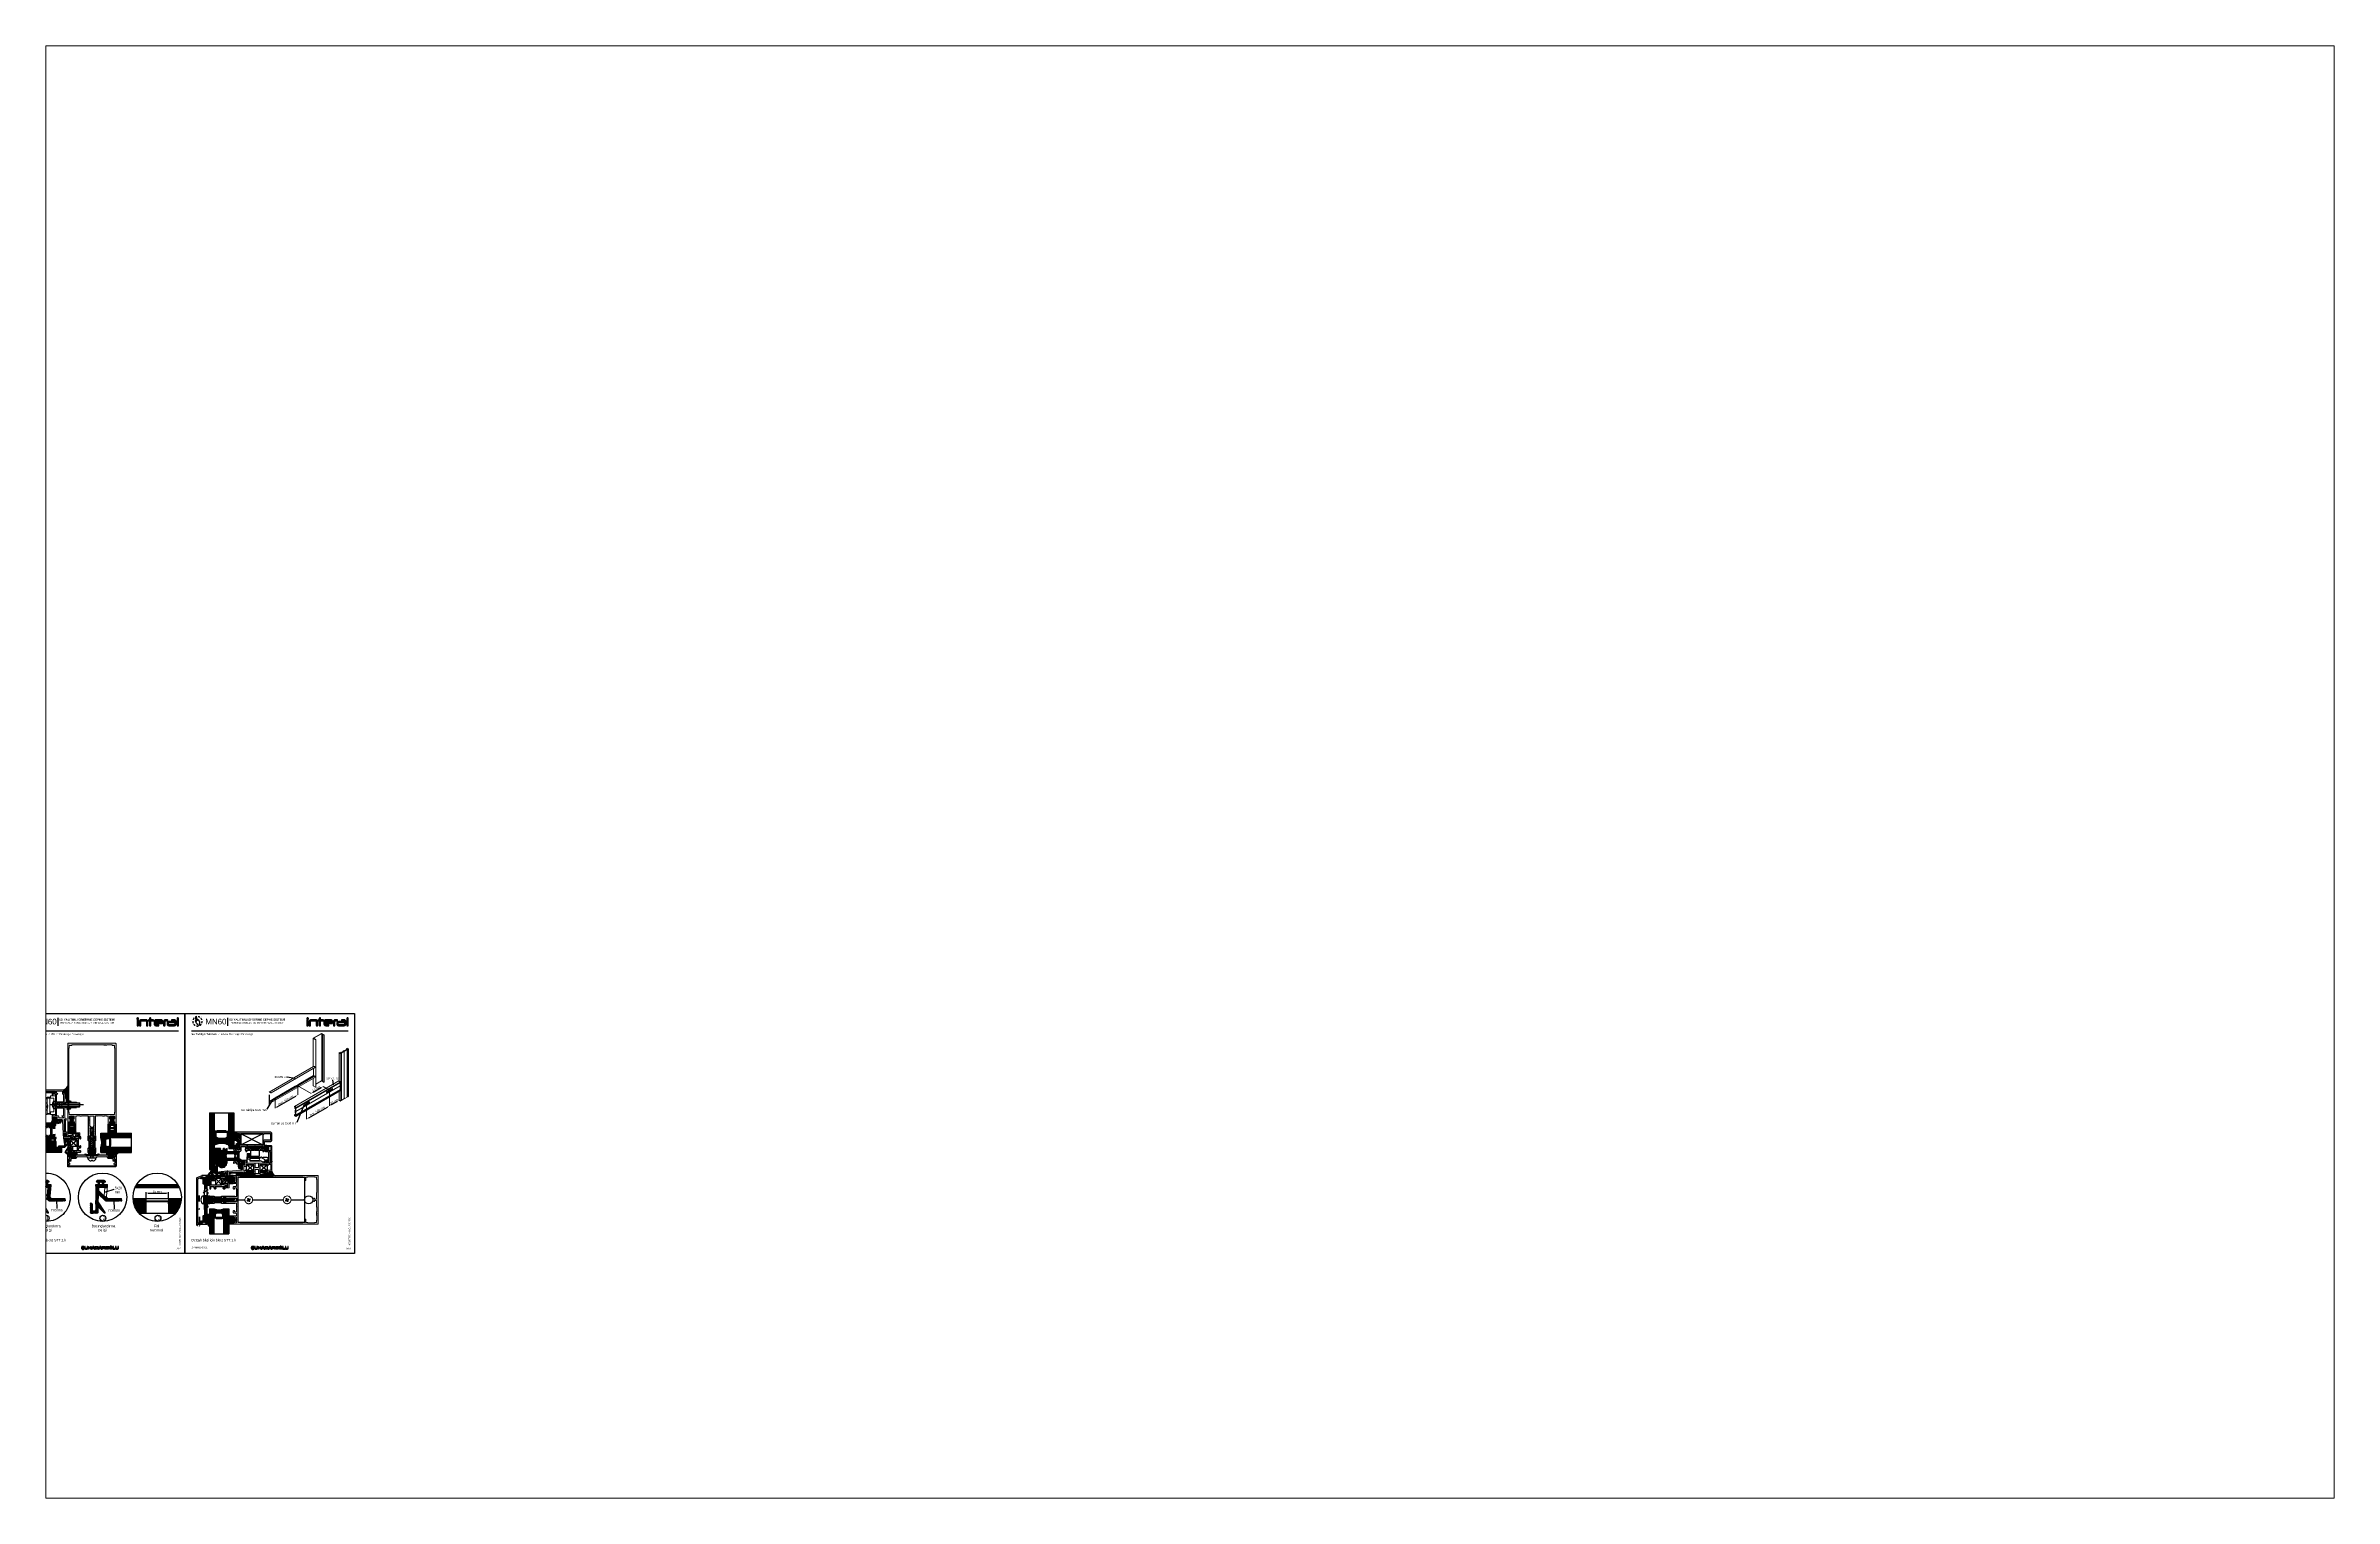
# Paper-space layout 'Sheet2' of a CAD drawing. Header units: millimetres. Extents: x 40 to 364, y 26 to 231.
# The model-space entities are those that its viewports show. They can reach past a viewport. Long polylines and large blocks are cut down to what shows.
import ezdxf

# ---------------------------------------------------------------- set-up
doc = ezdxf.new("R2010")
doc.units = ezdxf.units.MM
for name, pattern in [('ACAD_ISO07W100', [3, 0, -3]), ('AM_ISO08W050x2', [9, 6, -0.75, 1.5, -0.75]), ('CENTER', [10.16, 6.35, -1.27, 1.27, -1.27]), ('PHANTOM', [0.5, 0.25, -0.05, 0.05, -0.05, 0.05, -0.05]), ('SLD-Solid', [0])]:
    doc.linetypes.add(name, pattern=pattern)
for name, color, linetype in [('aksesuar', 1, 'Continuous'), ('ALUMINIUM', 30, 'Continuous'), ('ANTET', 7, 'Continuous'), ('ANTET_K', 179, 'Continuous'), ('Layer1', 7, 'Continuous'), ('PROFIL', 7, 'Continuous'), ('yazı_numara_k', 11, 'Continuous')]:
    doc.layers.add(name, color=color, linetype=linetype)
doc.dimstyles.new('ISO-25', dxfattribs={"dimtxt": 2.5, "dimasz": 2.5, "dimexe": 1.25, "dimexo": 0.625, "dimtad": 1, "dimtxsty": 'Standard', "dimcen": 2.5, "dimadec": 0, "dimazin": 0, "dimtfac": 1, "dimtmove": 0, "dimatfit": 3, "dimfxl": 1, "dimarcsym": 0})
doc.dimstyles.new('ISO-25$0', dxfattribs={"dimtxt": 2.5, "dimasz": 2.5, "dimexe": 1.25, "dimexo": 0.625, "dimtad": 1, "dimtxsty": 'Standard', "dimcen": 2.5, "dimadec": 0, "dimazin": 0, "dimtfac": 1, "dimtmove": 0, "dimatfit": 3, "dimfxl": 1, "dimarcsym": 0})
pattern_1 = [(135, (428.5738, -0.4575), (-0.56126601, -0.56126601), []), (225, (428.5738, -0.4575), (0.56126601, -0.56126601), [])]

# ---------------------------------------------------------------- blocks, each defined once
blk = doc.blocks.new('*D14')
at = {"color": 0, "lineweight": -2}
for p, q in [((11157.2, 2341.9), (11157.2, 2349.2)), ((11159.7, 2347.9), (11182.5, 2347.9)), ((11185, 2341.9), (11185, 2349.2))]:
    blk.add_line(p, q, dxfattribs=at)
at = {"color": 0}
for points in [[(11159.7, 2348.4), (11159.7, 2347.5), (11157.2, 2347.9)], [(11182.5, 2347.5), (11182.5, 2348.4), (11185, 2347.9)]]:
    blk.add_solid(points, dxfattribs=at)
at = {"layer": 'Defpoints', "color": 0}
for p in [(11157.2, 2341.3), (11185, 2347.9), (11185, 2341.3)]:
    blk.add_point(p, dxfattribs=at)
at = {"color": 0, "insert": (11171.1, 2349.8), "char_height": 2.5, "attachment_point": 5}
blk.add_mtext('15 mm', dxfattribs=at)
blk = doc.blocks.new('F02009')
at = {"layer": 'aksesuar'}
h = blk.add_hatch(dxfattribs=at)
h.set_pattern_fill('ANSI37', color=35, scale=0.25, angle=270, style=0)
h.set_pattern_definition([(225, (-9200.7011, 3196.4757), (-0.56126601, 0.56126601), []), (135, (-9200.7011, 3196.4757), (0.56126601, 0.56126601), [])])
h.paths.add_polyline_path([(1949.6, 989.2, -0.493145), (1951.1, 989.8), (1953.5, 988.4, 0.131652), (1953.6, 988.4), (1954.5, 988.4, 0.700208), (1954.7, 988.8), (1951, 991.9, 0.176327), (1950.8, 991.9), (1946.5, 991.9, -0.414214), (1946.3, 992.1), (1946.3, 993.1, -0.414214), (1946.5, 993.3), (1946.9, 993.3, 0.668179), (1947, 993.7), (1946.2, 994.5, 0.198912), (1946.1, 994.5), (1942.8, 994.5, 0.198912), (1942.7, 994.5), (1941.9, 993.7, 0.668179), (1942, 993.3), (1942.3, 993.3, -0.414214), (1942.5, 993.1), (1942.5, 992.1, -0.414214), (1942.3, 991.9), (1939.6, 991.9, 0.414214), (1939.4, 991.7), (1939.4, 988.6, 0.668179), (1939.8, 988.5), (1940.2, 988.9, -0.414214), (1940.4, 988.9), (1940.8, 988.5, 0.414214), (1941.1, 988.5), (1941.5, 988.9, -0.427607), (1941.8, 988.9, 0.210768), (1942.8, 988.4), (1945.8, 988.4, 0.668179), (1945.9, 988.8), (1945.2, 989.5, 0.198912), (1944.8, 989.6), (1942.8, 989.6, -1.650385), (1943, 989.9, 0.245393), (1943.4, 989.7), (1945.1, 989.7, -0.198912), (1945.3, 989.7), (1946.4, 988.5, 0.414214), (1946.7, 988.5), (1947.1, 988.9, -0.414214), (1947.4, 988.9), (1947.8, 988.5, 0.414214), (1948.1, 988.5), (1948.4, 988.9, -0.414214), (1948.7, 988.9), (1949.1, 988.5, 0.57735), (1949.4, 988.6)])
h.paths.add_polyline_path([(1943.3, 993.1, -0.414214), (1943.5, 993.3), (1945.3, 993.3, -0.414214), (1945.5, 993.1), (1945.5, 992.1, -0.414214), (1945.3, 991.9), (1943.5, 991.9, -0.414214), (1943.3, 992.1)], flags=16)
at = {"layer": 'aksesuar', "color": 35, "flags": 128}
for points in [[(1949.6, 989.2, -0.493145), (1951.1, 989.8), (1953.5, 988.4, 0.131652), (1953.6, 988.4), (1954.5, 988.4, 0.700208), (1954.7, 988.8), (1951, 991.9, 0.176327), (1950.8, 991.9), (1946.5, 991.9, -0.414214), (1946.3, 992.1), (1946.3, 993.1, -0.414214), (1946.5, 993.3), (1946.9, 993.3, 0.668179), (1947, 993.7), (1946.2, 994.5, 0.198912), (1946.1, 994.5), (1942.8, 994.5, 0.198912), (1942.7, 994.5), (1941.9, 993.7, 0.668179), (1942, 993.3), (1942.3, 993.3, -0.414214), (1942.5, 993.1), (1942.5, 992.1, -0.414214), (1942.3, 991.9), (1939.6, 991.9, 0.414214), (1939.4, 991.7), (1939.4, 988.6, 0.668179), (1939.8, 988.5), (1940.2, 988.9, -0.414214), (1940.4, 988.9), (1940.8, 988.5, 0.414214), (1941.1, 988.5), (1941.5, 988.9, -0.427607), (1941.8, 988.9, 0.210768), (1942.8, 988.4), (1945.8, 988.4, 0.668179), (1945.9, 988.8), (1945.2, 989.5, 0.198912), (1944.8, 989.6), (1942.8, 989.6, -1.650385), (1943, 989.9, 0.245393), (1943.4, 989.7), (1945.1, 989.7, -0.198912), (1945.3, 989.7), (1946.4, 988.5, 0.414214), (1946.7, 988.5), (1947.1, 988.9, -0.414214), (1947.4, 988.9), (1947.8, 988.5, 0.414214), (1948.1, 988.5), (1948.4, 988.9, -0.414214), (1948.7, 988.9), (1949.1, 988.5, 0.57735), (1949.4, 988.6)], [(1943.3, 993.1, -0.414214), (1943.5, 993.3), (1945.3, 993.3, -0.414214), (1945.5, 993.1), (1945.5, 992.1, -0.414214), (1945.3, 991.9), (1943.5, 991.9, -0.414214), (1943.3, 992.1)]]:
    blk.add_lwpolyline(points, format="xyb", close=True, dxfattribs=at)
blk = doc.blocks.new('A08001')
at = {"color": 31}
for points in [[(2255.7, 1052.4), (2254.7, 1051.2, -0.687281), (2254.4, 1051.4), (2254.4, 1057, -0.668179), (2254.7, 1057.1), (2255, 1056.8, 0.668179), (2255.4, 1056.9), (2255.4, 1066.4, 0.668179), (2255, 1066.6), (2254.7, 1066.2, -0.668179), (2254.4, 1066.4), (2254.4, 1071.7), (2256.8, 1071.7, -0.414214), (2257, 1071.5), (2257, 1070.7, -0.414214), (2256.8, 1070.5), (2255.8, 1070.5, 0.414214), (2255.6, 1070.3), (2255.6, 1068.8, 0.315299), (2256.2, 1067.9), (2258.6, 1067, 0.176327), (2259.3, 1067), (2261.7, 1067.9, 0.315299), (2262.4, 1068.8), (2262.4, 1070.3, 0.414214), (2262.2, 1070.5), (2261.2, 1070.5, -0.414214), (2261, 1070.7), (2261, 1071.5, -0.414214), (2261.2, 1071.7), (2263.6, 1071.7), (2263.6, 1066.4, -0.668179), (2263.2, 1066.2), (2262.9, 1066.6, 0.668179), (2262.6, 1066.4), (2262.6, 1056.9, 0.668179), (2262.9, 1056.8), (2263.2, 1057.1, -0.668179), (2263.6, 1057), (2263.6, 1051.4, -0.687281), (2263.2, 1051.2), (2262.2, 1052.4, -0.185339), (2262.2, 1052.5), (2262.2, 1053.3, -0.414214), (2262.4, 1053.5), (2262.6, 1053.5, 0.414214), (2262.8, 1053.7), (2262.8, 1054.5, 0.414214), (2262.6, 1054.7), (2261.3, 1054.7, 0.221695), (2261.2, 1054.6), (2260.8, 1054.2, 0.198912), (2260.8, 1054), (2261.1, 1051, -0.339454), (2260.4, 1050), (2259.7, 1049.7, -0.176327), (2258.3, 1049.7), (2257.5, 1050, -0.339454), (2256.9, 1051), (2257.1, 1054, 0.198912), (2257.1, 1054.2), (2256.8, 1054.6, 0.221695), (2256.6, 1054.7), (2255.4, 1054.7, 0.414214), (2255.2, 1054.5), (2255.2, 1053.7, 0.414214), (2255.4, 1053.5), (2255.6, 1053.5, -0.414214), (2255.8, 1053.3), (2255.8, 1052.5, -0.185339)], [(2256.6, 1056.7, 0.315299), (2257.2, 1055.8), (2258.3, 1055.4, 0.176327), (2259.7, 1055.4), (2260.7, 1055.8, 0.315299), (2261.4, 1056.7), (2261.4, 1065.9, 0.520567), (2260.8, 1066.3), (2259.7, 1065.8, -0.176327), (2258.3, 1065.8), (2257.1, 1066.3, 0.520567), (2256.6, 1065.9)], [(2258.6, 1050.4), (2257.8, 1050.7, -0.339454), (2257.7, 1050.9), (2257.9, 1053.9, -0.493145), (2258.2, 1054), (2258.6, 1053.9, 0.176327), (2259.3, 1053.9), (2259.7, 1054, -0.493145), (2260, 1053.9), (2260.3, 1050.9, -0.339454), (2260.1, 1050.7), (2259.3, 1050.4, -0.176327)]]:
    blk.add_lwpolyline(points, format="xyb", close=True, dxfattribs=at)
at = {"layer": 'aksesuar', "color": 35}
for points in [[(2254.6, 1074, -0.063797), (2254.5, 1072.5), (2254.4, 1072, 0.47338), (2254.7, 1071.7), (2256.9, 1071.7, -0.414214), (2257.1, 1071.5), (2257.1, 1070.5, -0.414214), (2256.9, 1070.3), (2256.6, 1070.3, 0.668179), (2256.4, 1069.9), (2257.2, 1069.1, 0.198912), (2257.4, 1069.1), (2260.6, 1069.1, 0.198912), (2260.7, 1069.1), (2261.5, 1069.9, 0.668179), (2261.4, 1070.3), (2261.1, 1070.3, -0.414214), (2260.9, 1070.5), (2260.9, 1071.5, -0.414214), (2261.1, 1071.7), (2263.3, 1071.7, 0.47338), (2263.6, 1072), (2263.4, 1072.5, -0.063797), (2263.4, 1074, -0.372743), (2263.8, 1074.5, -0.14727), (2267.2, 1073.7, 1), (2267.7, 1074.6, 0.193415), (2262.5, 1075.3, -0.12679), (2262.3, 1075.3), (2262.2, 1075.3), (2259.7, 1076, 0.244698), (2259.5, 1075.9), (2259.4, 1075.9), (2259.2, 1075.7, -0.176327), (2259, 1075.6, -0.176327), (2258.7, 1075.7), (2258.5, 1075.9), (2258.5, 1075.9, 0.244698), (2258.3, 1076), (2255.7, 1075.3, -0.12679), (2255.4, 1075.3, 0.193415), (2250.3, 1074.6, 1), (2250.8, 1073.7, -0.14727), (2254.1, 1074.5, -0.372743)], [(2262.3, 1073.9, 0.025161), (2262.3, 1073.1, -0.425964), (2262, 1072.8), (2256, 1072.8, -0.425964), (2255.7, 1073.1, 0.025161), (2255.7, 1073.9, -0.356459), (2255.9, 1074.2), (2258.7, 1075, -0.131652), (2259.2, 1075), (2262.1, 1074.2, -0.356459)], [(2260.1, 1071.5), (2260.1, 1070.5, -0.414214), (2259.9, 1070.3), (2258.1, 1070.3, -0.414214), (2257.9, 1070.5), (2257.9, 1071.5, -0.414214), (2258.1, 1071.7), (2259.9, 1071.7, -0.414214)]]:
    blk.add_lwpolyline(points, format="xyb", close=True, dxfattribs=at)
blk = doc.blocks.new('fdhgdfhgf')
at = {"color": 7, "linetype": 'Continuous', "lineweight": 15}
for p, q in [((3133.6, -741), (3136.6, -741)), ((3133.6, -742.8), (3133.6, -741)), ((3136.6, -742.8), (3133.6, -742.8)), ((3133.6, -760), (3133.6, -742.8)), ((3133.6, -760), (3136.6, -760)), ((3133.6, -760.1), (3133.6, -760)), ((3133.6, -760.1), (3134.7, -760.1)), ((3135, -760.1), (3136.6, -760.1)), ((3139.6, -738.9), (3136.6, -738.9)), ((3136.6, -740), (3136.6, -738.9)), ((3136.6, -740.5), (3136.6, -740)), ((3136.6, -741.1), (3136.6, -740.5)), ((3136.6, -740.5), (3139.6, -740.5)), ((3136.6, -741), (3136.6, -742.8)), ((3136.6, -749.5), (3136.6, -742.8)), ((3136.6, -749.9), (3136.6, -749.5)), ((3136.6, -749.9), (3139.6, -749.9)), ((3136.6, -750.9), (3136.6, -749.9)), ((3136.6, -750.9), (3139.6, -750.9)), ((3136.6, -759.5), (3136.6, -750.9)), ((3136.6, -759.5), (3139.6, -759.5)), ((3136.6, -760), (3136.6, -759.5)), ((3136.6, -760.1), (3136.6, -760)), ((3139.6, -760.1), (3136.6, -760.1)), ((3142.6, -738.7), (3139.6, -738.7)), ((3139.6, -739.9), (3139.6, -738.7)), ((3139.6, -738.7), (3142.6, -738.7)), ((3139.6, -738.7), (3139.6, -738.7)), ((3139.6, -739.9), (3139.6, -740.5)), ((3139.6, -740.5), (3139.6, -749.9)), ((3139.6, -749.9), (3139.6, -750.9)), ((3139.6, -750.9), (3139.6, -759.5)), ((3139.6, -759.5), (3139.6, -760.1)), ((3139.6, -759.7), (3142.6, -759.7)), ((3142.6, -739.8), (3142.6, -738.7)), ((3142.6, -738.7), (3142.6, -738.7)), ((3142.6, -739.8), (3142.6, -739.9)), ((3142.6, -756.9), (3142.6, -739.9)), ((3142.6, -739.9), (3143.6, -739.9)), ((3142.6, -756.9), (3142.6, -758.8)), ((3142.6, -756.9), (3143.6, -756.9)), ((3142.6, -759.7), (3142.6, -758.8)), ((3143.6, -739.9), (3143.6, -736.9)), ((3143.6, -736.9), (3149.6, -736.9)), ((3143.6, -739.9), (3147.6, -739.9)), ((3143.6, -759.9), (3143.6, -756.9)), ((3147.6, -756.9), (3143.6, -756.9)), ((3143.6, -759.9), (3149.6, -759.9)), ((3147.6, -744.1), (3147.6, -739.9)), ((3147.6, -756.9), (3147.6, -744.1)), ((3149.6, -743.7), (3149.6, -736.9)), ((3149.6, -759.9), (3149.6, -743.7))]:
    blk.add_line(p, q, dxfattribs=at)
for centre, start, end in [((3138.8, -759.4), 87.8058, 96.6086), ((3140.3, -720.4), 267.8058, 276.6086), ((3140.3, -739.3), 267.8058, 276.6086)]:
    blk.add_arc(centre, 19.6, start, end, dxfattribs=at)
blk = doc.blocks.new('vpr')
at = {"layer": 'aksesuar'}
h = blk.add_hatch(color=0, dxfattribs=at)
edge = h.paths.add_edge_path()
edge.add_line((1260.4, 90.6), (1260.4, 89.8))
edge.add_line((1260.4, 89.8), (1262.4, 89.8))
edge.add_line((1262.4, 89.8), (1262.4, 87.8))
edge.add_ellipse((1262.4, 86.7), major_axis=(1.68, 0), ratio=0.678549, start_angle=90, end_angle=270)
edge.add_line((1262.4, 85.6), (1262.4, 78.9))
edge.add_line((1262.4, 78.9), (1263.3, 78.9))
edge.add_line((1263.3, 78.9), (1263.3, 90.6))
edge.add_line((1263.3, 90.6), (1260.4, 90.6))
at = {"color": 0}
for p, q in [((1263.3, 90.6), (1260.4, 90.6)), ((1263.3, 90.6), (1260.4, 90.6)), ((1262.4, 85.6), (1262.4, 78.9)), ((1262.4, 85.6), (1262.4, 78.9)), ((1262.4, 78.9), (1263.3, 78.9))]:
    blk.add_line(p, q, dxfattribs=at)
at = {"layer": 'aksesuar', "color": 0}
for p, q in [((1260.4, 90.6), (1260.4, 89.8)), ((1260.4, 89.8), (1262.4, 89.8)), ((1260.4, 89.8), (1262.4, 89.8)), ((1262.4, 89.8), (1262.4, 87.8)), ((1262.4, 89.8), (1262.4, 87.8)), ((1262.4, 89.8), (1262.4, 87.8)), ((1263.3, 78.9), (1263.3, 90.6))]:
    blk.add_line(p, q, dxfattribs=at)
blk.add_ellipse((1262.4, 86.7), major_axis=(1.68, 0), ratio=0.678549, start_param=1.570796, end_param=4.712389, dxfattribs=at)
blk.add_ellipse((1262.4, 86.7), major_axis=(1.68, 0), ratio=0.678549, start_param=1.570796, end_param=4.712389, dxfattribs=at)
blk = doc.blocks.new('V6 05 30')
at = {"color": 0}
for p, q in [((3686.3, 1279.3), (3685.8, 1278.9)), ((3685.8, 1278.9), (3685.8, 1274.8)), ((3686.3, 1274.3), (3685.8, 1274.8)), ((3714.7, 1279.3), (3686.3, 1279.3)), ((3686.3, 1279.3), (3686.3, 1274.3)), ((3714.7, 1274.3), (3686.3, 1274.3)), ((3715.2, 1279.1), (3714.7, 1279.3)), ((3714.7, 1279.3), (3714.7, 1274.3)), ((3715.2, 1274.6), (3714.7, 1274.3)), ((3716.3, 1279.1), (3715.2, 1279.1)), ((3716.3, 1274.6), (3715.2, 1274.6)), ((3717.6, 1281.5), (3716.3, 1281.6)), ((3716.3, 1279.1), (3716.3, 1281.6)), ((3716.3, 1274.6), (3716.3, 1279.1)), ((3716.3, 1272.1), (3716.3, 1274.6)), ((3719.6, 1279.3), (3716.6, 1276.8)), ((3716.6, 1276.8), (3719.6, 1274.4)), ((3717.6, 1272.1), (3716.3, 1272.1))]:
    blk.add_line(p, q, dxfattribs=at)
for centre, radius, start, end in [((3717.6, 1279.9), 1.6, 29.0097, 88), ((3712, 1276.8), 8, 330.9903, 29.0097), ((3717.6, 1273.7), 1.6, 272, 330.9903)]:
    blk.add_arc(centre, radius, start, end, dxfattribs=at)
at = {"layer": 'aksesuar', "color": 0, "linetype": 'AM_ISO08W050x2'}
blk.add_line((3681.6, 1276.8), (3723, 1276.8), dxfattribs=at)
at = {"layer": 'aksesuar', "color": 0}
for p, q in [((3685.8, 1278.9), (3714.7, 1278.9)), ((3685.8, 1274.8), (3714.7, 1274.8)), ((3714.7, 1278.9), (3715.2, 1279.1)), ((3714.7, 1274.8), (3715.2, 1274.6))]:
    blk.add_line(p, q, dxfattribs=at)
blk = doc.blocks.new('HY 18')
at = {"layer": 'aksesuar'}
h = blk.add_hatch(dxfattribs=at)
h.set_pattern_fill('ANSI37', color=35, scale=0.25, angle=90, style=0)
h.set_pattern_definition([(135, (-6966.6134, -1159.75745), (-0.56126601, -0.56126601), []), (225, (-6966.6134, -1159.75745), (0.56126601, -0.56126601), [])])
edge = h.paths.add_edge_path()
edge.add_arc((3766.9, 1623.7), 363.9, 268.7273, 270.0553)
edge.add_line((3767.2, 1259.8), (3768.1, 1259.8))
edge.add_arc((3770.9, 1231), 28.9, 84.8448, 95.5854, ccw=False)
edge.add_arc((3773.8, 1260.2), 0.48, 237.1873, 449.0748)
edge.add_arc((3780.1, 1274.6), 15.3, 226.6905, 245.7211, ccw=False)
edge.add_arc((3769.4, 1263.2), 0.4, 50.9693, 180)
edge.add_line((3769, 1263.2), (3769, 1261.9))
edge.add_arc((3768.8, 1261.9), 0.15, 270, 360, ccw=False)
edge.add_line((3768.8, 1261.8), (3765.8, 1261.8))
edge.add_arc((3765.8, 1261.9), 0.15, 180, 270, ccw=False)
edge.add_line((3765.7, 1261.9), (3765.7, 1262.1))
edge.add_arc((3765.1, 1262.1), 0.55, 0, 124.9189)
edge.add_line((3764.8, 1262.6), (3758.3, 1260.7))
edge.add_arc((3758.5, 1260.3), 0.45, 119.1652, 302.2194)
at = {"layer": 'aksesuar', "color": 35}
blk.add_lwpolyline([(3758.8, 1259.9, 0.005794), (3767.2, 1259.8), (3768.1, 1259.8, -0.046899), (3773.5, 1259.8, 1.325691), (3773.8, 1260.7, -0.083228), (3769.6, 1263.5, 0.631141), (3769, 1263.2), (3769, 1261.9, -0.414214), (3768.8, 1261.8), (3765.8, 1261.8, -0.414214), (3765.7, 1261.9), (3765.7, 1262.1, 0.606331), (3764.8, 1262.6), (3758.3, 1260.7, 1.027015), (3758.8, 1259.9)], format="xyb", dxfattribs=at)
blk = doc.blocks.new('V2 48 22')
at = {"color": 255, "linetype": 'Continuous', "lineweight": 15}
for p, q in [((3688.8, 1274.1), (3688.5, 1273.4)), ((3689.3, 1273.6), (3688.8, 1274.1)), ((3690.4, 1274.1), (3690.2, 1273.5)), ((3690.9, 1273.6), (3690.4, 1274.1)), ((3692, 1274.1), (3691.8, 1273.5)), ((3692.5, 1273.6), (3692, 1274.1)), ((3693.6, 1274.1), (3693.4, 1273.5)), ((3694.1, 1273.6), (3693.6, 1274.1)), ((3695.2, 1274.1), (3695, 1273.5)), ((3695.7, 1273.6), (3695.2, 1274.1)), ((3696.8, 1274.1), (3696.6, 1273.6)), ((3697.3, 1273.6), (3696.8, 1274.1)), ((3698.4, 1274.1), (3698.2, 1273.6)), ((3698.9, 1273.6), (3698.4, 1274.1)), ((3700, 1274.1), (3699.8, 1273.6)), ((3700.5, 1273.6), (3700, 1274.1)), ((3701.6, 1274.1), (3701.3, 1273.6)), ((3702.1, 1273.6), (3701.6, 1274.1)), ((3703.2, 1274.2), (3702.9, 1273.6)), ((3703.7, 1273.6), (3703.2, 1274.2)), ((3704.8, 1274.2), (3704.5, 1273.6)), ((3705.3, 1273.7), (3704.8, 1274.2)), ((3708, 1276.6), (3706.5, 1276.6)), ((3688.5, 1273.4), (3684.5, 1271.7)), ((3684.5, 1271.7), (3688.8, 1269.9)), ((3688.8, 1269.9), (3689.3, 1269.9)), ((3690.2, 1273.5), (3689.3, 1273.5)), ((3689.3, 1269.9), (3689.8, 1269.4)), ((3689.8, 1269.4), (3690, 1270)), ((3690, 1269.9), (3690.9, 1270)), ((3691.8, 1273.5), (3690.9, 1273.5)), ((3690.9, 1269.9), (3691.4, 1269.4)), ((3691.4, 1269.4), (3691.6, 1270)), ((3691.6, 1270), (3692.5, 1270)), ((3693.4, 1273.5), (3692.5, 1273.5)), ((3692.5, 1269.9), (3693, 1269.4)), ((3693, 1269.4), (3693.2, 1270)), ((3693.2, 1270), (3694.1, 1270)), ((3695, 1273.6), (3694.1, 1273.5)), ((3694.1, 1269.9), (3694.6, 1269.4)), ((3694.6, 1269.4), (3694.8, 1270)), ((3694.8, 1270), (3695.7, 1270)), ((3696.6, 1273.6), (3695.7, 1273.6)), ((3695.7, 1269.9), (3696.2, 1269.4)), ((3696.2, 1269.4), (3696.4, 1270)), ((3696.4, 1270), (3697.3, 1270)), ((3698.2, 1273.6), (3697.3, 1273.6)), ((3697.3, 1269.9), (3697.8, 1269.4)), ((3697.8, 1269.4), (3698, 1270)), ((3698, 1270), (3698.9, 1270)), ((3699.8, 1273.6), (3698.9, 1273.6)), ((3698.9, 1270), (3699.4, 1269.4)), ((3699.4, 1269.4), (3699.6, 1270)), ((3699.6, 1270), (3700.5, 1270)), ((3701.4, 1273.6), (3700.5, 1273.6)), ((3700.5, 1270), (3701, 1269.5)), ((3701, 1269.5), (3701.2, 1270)), ((3701.2, 1270), (3702.1, 1270)), ((3703, 1273.6), (3702.1, 1273.6)), ((3702.1, 1270), (3702.6, 1269.5)), ((3702.6, 1269.5), (3702.8, 1270)), ((3702.8, 1270), (3703.7, 1270)), ((3704.5, 1273.6), (3703.7, 1273.6)), ((3703.7, 1270), (3704.2, 1269.5)), ((3704.2, 1269.5), (3704.4, 1270)), ((3704.4, 1270), (3705.3, 1270)), ((3706.3, 1273.6), (3705.3, 1273.6)), ((3705.3, 1270), (3705.8, 1269.5)), ((3705.8, 1269.5), (3706, 1270)), ((3706, 1270), (3706.3, 1270)), ((3706.5, 1267.1), (3708, 1267.1)), ((3710, 1271.4), (3710.1, 1271.4)), ((3710, 1271.3), (3710.2, 1271.3)), ((3710.1, 1271.4), (3710.1, 1271.3))]:
    blk.add_line(p, q, dxfattribs=at)
at = {"color": 255, "linetype": 'Continuous', "lineweight": 15, "flags": 128}
for points in [[(3688.8, 1274.1), (3688.8, 1274.1), (3688.8, 1274.1), (3688.8, 1274), (3688.8, 1274), (3688.8, 1273.9), (3688.8, 1273.9), (3688.9, 1273.8), (3688.9, 1273.6), (3688.9, 1273.5), (3689, 1273.4), (3689, 1273.2), (3689, 1273), (3689.1, 1272.9), (3689.1, 1272.7), (3689.2, 1272.5), (3689.2, 1272.3), (3689.3, 1272.1), (3689.3, 1271.8), (3689.4, 1271.6), (3689.4, 1271.4)], [(3690.4, 1274.1), (3690.4, 1274.1), (3690.4, 1274.1), (3690.4, 1274.1), (3690.4, 1274), (3690.4, 1273.9), (3690.4, 1273.9), (3690.5, 1273.8), (3690.5, 1273.7), (3690.5, 1273.5), (3690.6, 1273.4), (3690.6, 1273.2), (3690.6, 1273), (3690.7, 1272.9), (3690.7, 1272.7), (3690.8, 1272.5), (3690.8, 1272.3), (3690.9, 1272.1), (3690.9, 1271.9), (3691, 1271.6), (3691, 1271.4)], [(3692, 1274.1), (3692, 1274.1), (3692, 1274.1), (3692, 1274.1), (3692, 1274), (3692, 1274), (3692, 1273.9), (3692.1, 1273.8), (3692.1, 1273.7), (3692.1, 1273.5), (3692.2, 1273.4), (3692.2, 1273.2), (3692.2, 1273.1), (3692.3, 1272.9), (3692.3, 1272.7), (3692.4, 1272.5), (3692.4, 1272.3), (3692.5, 1272.1), (3692.5, 1271.9), (3692.6, 1271.6), (3692.6, 1271.4)], [(3693.6, 1274.1), (3693.6, 1274.1), (3693.6, 1274.1), (3693.6, 1274.1), (3693.6, 1274), (3693.6, 1274), (3693.6, 1273.9), (3693.7, 1273.8), (3693.7, 1273.7), (3693.7, 1273.5), (3693.8, 1273.4), (3693.8, 1273.2), (3693.8, 1273.1), (3693.9, 1272.9), (3693.9, 1272.7), (3694, 1272.5), (3694, 1272.3), (3694.1, 1272.1), (3694.1, 1271.9), (3694.2, 1271.7), (3694.2, 1271.4)], [(3695.2, 1274.1), (3695.2, 1274.1), (3695.2, 1274.1), (3695.2, 1274.1), (3695.2, 1274), (3695.2, 1274), (3695.2, 1273.9), (3695.3, 1273.8), (3695.3, 1273.7), (3695.3, 1273.6), (3695.4, 1273.4), (3695.4, 1273.2), (3695.4, 1273.1), (3695.5, 1272.9), (3695.5, 1272.7), (3695.6, 1272.5), (3695.6, 1272.3), (3695.7, 1272.1), (3695.7, 1271.9), (3695.8, 1271.7), (3695.8, 1271.5)], [(3696.8, 1274.1), (3696.8, 1274.1), (3696.8, 1274.1), (3696.8, 1274.1), (3696.8, 1274), (3696.8, 1274), (3696.8, 1273.9), (3696.9, 1273.8), (3696.9, 1273.7), (3696.9, 1273.6), (3697, 1273.4), (3697, 1273.3), (3697, 1273.1), (3697.1, 1272.9), (3697.1, 1272.7), (3697.2, 1272.5), (3697.2, 1272.3), (3697.3, 1272.1), (3697.3, 1271.9), (3697.4, 1271.7), (3697.4, 1271.5)], [(3698.4, 1274.1), (3698.4, 1274.1), (3698.4, 1274.1), (3698.4, 1274.1), (3698.4, 1274.1), (3698.4, 1274), (3698.4, 1273.9), (3698.5, 1273.8), (3698.5, 1273.7), (3698.5, 1273.6), (3698.6, 1273.4), (3698.6, 1273.3), (3698.6, 1273.1), (3698.7, 1272.9), (3698.7, 1272.7), (3698.8, 1272.5), (3698.8, 1272.3), (3698.9, 1272.1), (3698.9, 1271.9), (3699, 1271.7), (3699, 1271.5)], [(3700, 1274.1), (3700, 1274.1), (3700, 1274.1), (3700, 1274.1), (3700, 1274.1), (3700, 1274), (3700, 1273.9), (3700.1, 1273.8), (3700.1, 1273.7), (3700.1, 1273.6), (3700.2, 1273.4), (3700.2, 1273.3), (3700.2, 1273.1), (3700.3, 1272.9), (3700.3, 1272.7), (3700.4, 1272.5), (3700.4, 1272.3), (3700.5, 1272.1), (3700.5, 1271.9), (3700.6, 1271.7), (3700.6, 1271.5)], [(3701.6, 1274.1), (3701.6, 1274.1), (3701.6, 1274.1), (3701.6, 1274.1), (3701.6, 1274.1), (3701.6, 1274), (3701.6, 1273.9), (3701.7, 1273.8), (3701.7, 1273.7), (3701.7, 1273.6), (3701.7, 1273.4), (3701.8, 1273.3), (3701.8, 1273.1), (3701.9, 1272.9), (3701.9, 1272.7), (3702, 1272.5), (3702, 1272.3), (3702.1, 1272.1), (3702.1, 1271.9), (3702.2, 1271.7), (3702.2, 1271.5)], [(3703.2, 1274.2), (3703.2, 1274.2), (3703.2, 1274.1), (3703.2, 1274.1), (3703.2, 1274.1), (3703.2, 1274), (3703.2, 1273.9), (3703.2, 1273.8), (3703.3, 1273.7), (3703.3, 1273.6), (3703.3, 1273.5), (3703.4, 1273.3), (3703.4, 1273.1), (3703.5, 1272.9), (3703.5, 1272.7), (3703.6, 1272.6), (3703.6, 1272.3), (3703.7, 1272.1), (3703.7, 1271.9), (3703.8, 1271.7), (3703.8, 1271.5)], [(3704.8, 1274.2), (3704.8, 1274.2), (3704.8, 1274.2), (3704.8, 1274.1), (3704.8, 1274.1), (3704.8, 1274), (3704.8, 1273.9), (3704.8, 1273.9), (3704.9, 1273.7), (3704.9, 1273.6), (3704.9, 1273.5), (3705, 1273.3), (3705, 1273.1), (3705.1, 1273), (3705.1, 1272.8), (3705.2, 1272.6), (3705.2, 1272.4), (3705.3, 1272.1), (3705.3, 1271.9), (3705.4, 1271.7), (3705.4, 1271.5)], [(3706.3, 1273.6), (3706.3, 1273.8), (3706.3, 1274.1), (3706.3, 1274.3), (3706.3, 1274.6), (3706.3, 1274.8), (3706.3, 1275.1), (3706.3, 1275.3), (3706.3, 1275.5), (3706.3, 1275.7), (3706.3, 1275.8), (3706.4, 1276), (3706.4, 1276.1), (3706.4, 1276.3), (3706.4, 1276.4), (3706.4, 1276.4), (3706.4, 1276.5), (3706.4, 1276.6), (3706.4, 1276.6), (3706.5, 1276.6), (3706.5, 1276.6), (3706.5, 1276.5), (3706.5, 1276.5), (3706.5, 1276.4), (3706.5, 1276.3), (3706.6, 1276.2), (3706.6, 1276.1), (3706.6, 1275.9), (3706.6, 1275.7), (3706.6, 1275.6), (3706.6, 1275.4), (3706.6, 1275.2), (3706.6, 1274.9), (3706.6, 1274.7), (3706.7, 1274.4), (3706.7, 1274.2), (3706.7, 1273.9), (3706.7, 1273.6), (3706.7, 1273.3), (3706.7, 1273), (3706.7, 1272.7), (3706.7, 1272.4), (3706.7, 1272.1), (3706.7, 1271.8), (3706.7, 1271.5), (3706.7, 1271.2)], [(3706.4, 1273.7), (3706.5, 1273.8), (3706.5, 1273.8), (3706.5, 1273.8), (3706.5, 1273.8), (3706.5, 1273.8), (3706.5, 1273.7), (3706.5, 1273.7), (3706.5, 1273.6), (3706.5, 1273.5)], [(3689, 1271.5), (3689, 1271.3), (3689.1, 1271.1), (3689.1, 1270.9), (3689.1, 1270.8), (3689.2, 1270.6), (3689.2, 1270.5), (3689.2, 1270.3), (3689.3, 1270.2), (3689.3, 1270.1), (3689.3, 1270), (3689.3, 1270), (3689.3, 1269.9), (3689.3, 1269.9), (3689.3, 1269.9), (3689.3, 1269.9), (3689.3, 1269.9)], [(3689.4, 1271.4), (3689.5, 1271.2), (3689.5, 1271), (3689.6, 1270.8), (3689.6, 1270.6), (3689.6, 1270.4), (3689.7, 1270.3), (3689.7, 1270.1), (3689.7, 1270), (3689.8, 1269.8), (3689.8, 1269.7), (3689.8, 1269.6), (3689.8, 1269.5), (3689.8, 1269.5), (3689.8, 1269.4), (3689.8, 1269.4), (3689.8, 1269.4), (3689.8, 1269.4)], [(3690.6, 1271.5), (3690.6, 1271.3), (3690.7, 1271.1), (3690.7, 1270.9), (3690.7, 1270.8), (3690.8, 1270.6), (3690.8, 1270.5), (3690.8, 1270.3), (3690.9, 1270.2), (3690.9, 1270.1), (3690.9, 1270), (3690.9, 1270), (3690.9, 1269.9), (3690.9, 1269.9), (3690.9, 1269.9), (3690.9, 1269.9), (3690.9, 1270)], [(3691, 1271.4), (3691.1, 1271.2), (3691.1, 1271), (3691.2, 1270.8), (3691.2, 1270.6), (3691.2, 1270.4), (3691.3, 1270.3), (3691.3, 1270.1), (3691.3, 1270), (3691.4, 1269.8), (3691.4, 1269.7), (3691.4, 1269.6), (3691.4, 1269.5), (3691.4, 1269.5), (3691.4, 1269.4), (3691.4, 1269.4), (3691.4, 1269.4), (3691.4, 1269.4)], [(3692.2, 1271.5), (3692.2, 1271.3), (3692.3, 1271.1), (3692.3, 1270.9), (3692.3, 1270.8), (3692.4, 1270.6), (3692.4, 1270.5), (3692.4, 1270.3), (3692.5, 1270.2), (3692.5, 1270.1), (3692.5, 1270.1), (3692.5, 1270), (3692.5, 1269.9), (3692.5, 1269.9), (3692.5, 1269.9), (3692.5, 1269.9), (3692.5, 1270)], [(3692.6, 1271.4), (3692.7, 1271.2), (3692.7, 1271), (3692.8, 1270.8), (3692.8, 1270.6), (3692.8, 1270.4), (3692.9, 1270.3), (3692.9, 1270.1), (3692.9, 1270), (3693, 1269.8), (3693, 1269.7), (3693, 1269.6), (3693, 1269.5), (3693, 1269.5), (3693, 1269.4), (3693, 1269.4), (3693, 1269.4), (3693, 1269.4)], [(3693.8, 1271.5), (3693.8, 1271.3), (3693.9, 1271.1), (3693.9, 1270.9), (3693.9, 1270.8), (3694, 1270.6), (3694, 1270.5), (3694, 1270.4), (3694.1, 1270.2), (3694.1, 1270.1), (3694.1, 1270.1), (3694.1, 1270), (3694.1, 1270), (3694.1, 1269.9), (3694.1, 1269.9), (3694.1, 1269.9), (3694.1, 1270)], [(3694.2, 1271.4), (3694.3, 1271.2), (3694.3, 1271), (3694.4, 1270.8), (3694.4, 1270.6), (3694.4, 1270.5), (3694.5, 1270.3), (3694.5, 1270.1), (3694.5, 1270), (3694.6, 1269.8), (3694.6, 1269.7), (3694.6, 1269.6), (3694.6, 1269.6), (3694.6, 1269.5), (3694.6, 1269.4), (3694.6, 1269.4), (3694.6, 1269.4), (3694.6, 1269.4)], [(3695.4, 1271.5), (3695.4, 1271.3), (3695.5, 1271.1), (3695.5, 1271), (3695.5, 1270.8), (3695.6, 1270.6), (3695.6, 1270.5), (3695.6, 1270.4), (3695.7, 1270.2), (3695.7, 1270.2), (3695.7, 1270.1), (3695.7, 1270), (3695.7, 1270), (3695.7, 1269.9), (3695.7, 1269.9), (3695.7, 1270), (3695.7, 1270)], [(3695.8, 1271.5), (3695.9, 1271.2), (3695.9, 1271), (3695.9, 1270.8), (3696, 1270.6), (3696, 1270.5), (3696.1, 1270.3), (3696.1, 1270.1), (3696.1, 1270), (3696.2, 1269.9), (3696.2, 1269.7), (3696.2, 1269.6), (3696.2, 1269.6), (3696.2, 1269.5), (3696.2, 1269.5), (3696.2, 1269.4), (3696.2, 1269.4), (3696.2, 1269.4)], [(3697, 1271.5), (3697, 1271.3), (3697.1, 1271.1), (3697.1, 1271), (3697.1, 1270.8), (3697.2, 1270.6), (3697.2, 1270.5), (3697.2, 1270.4), (3697.3, 1270.3), (3697.3, 1270.2), (3697.3, 1270.1), (3697.3, 1270), (3697.3, 1270), (3697.3, 1269.9), (3697.3, 1269.9), (3697.3, 1270), (3697.3, 1270)], [(3697.4, 1271.5), (3697.5, 1271.3), (3697.5, 1271), (3697.5, 1270.8), (3697.6, 1270.7), (3697.6, 1270.5), (3697.7, 1270.3), (3697.7, 1270.1), (3697.7, 1270), (3697.8, 1269.9), (3697.8, 1269.8), (3697.8, 1269.7), (3697.8, 1269.6), (3697.8, 1269.5), (3697.8, 1269.5), (3697.8, 1269.4), (3697.8, 1269.4), (3697.8, 1269.4)], [(3698.6, 1271.5), (3698.6, 1271.3), (3698.7, 1271.1), (3698.7, 1271), (3698.7, 1270.8), (3698.8, 1270.7), (3698.8, 1270.5), (3698.8, 1270.4), (3698.8, 1270.3), (3698.9, 1270.2), (3698.9, 1270.1), (3698.9, 1270), (3698.9, 1270), (3698.9, 1270), (3698.9, 1270), (3698.9, 1270), (3698.9, 1270)], [(3699, 1271.5), (3699.1, 1271.3), (3699.1, 1271.1), (3699.1, 1270.9), (3699.2, 1270.7), (3699.2, 1270.5), (3699.3, 1270.3), (3699.3, 1270.2), (3699.3, 1270), (3699.4, 1269.9), (3699.4, 1269.8), (3699.4, 1269.7), (3699.4, 1269.6), (3699.4, 1269.5), (3699.4, 1269.5), (3699.4, 1269.5), (3699.4, 1269.4), (3699.4, 1269.4)], [(3700.2, 1271.5), (3700.2, 1271.3), (3700.3, 1271.2), (3700.3, 1271), (3700.3, 1270.8), (3700.4, 1270.7), (3700.4, 1270.5), (3700.4, 1270.4), (3700.4, 1270.3), (3700.5, 1270.2), (3700.5, 1270.1), (3700.5, 1270), (3700.5, 1270), (3700.5, 1270), (3700.5, 1270), (3700.5, 1270), (3700.5, 1270)], [(3700.6, 1271.5), (3700.7, 1271.3), (3700.7, 1271.1), (3700.7, 1270.9), (3700.8, 1270.7), (3700.8, 1270.5), (3700.9, 1270.3), (3700.9, 1270.2), (3700.9, 1270), (3701, 1269.9), (3701, 1269.8), (3701, 1269.7), (3701, 1269.6), (3701, 1269.5), (3701, 1269.5), (3701, 1269.5), (3701, 1269.5), (3701, 1269.5)], [(3701.8, 1271.5), (3701.8, 1271.3), (3701.9, 1271.2), (3701.9, 1271), (3701.9, 1270.8), (3702, 1270.7), (3702, 1270.5), (3702, 1270.4), (3702, 1270.3), (3702.1, 1270.2), (3702.1, 1270.1), (3702.1, 1270), (3702.1, 1270), (3702.1, 1270), (3702.1, 1270), (3702.1, 1270), (3702.1, 1270)], [(3702.2, 1271.5), (3702.3, 1271.3), (3702.3, 1271.1), (3702.3, 1270.9), (3702.4, 1270.7), (3702.4, 1270.5), (3702.5, 1270.3), (3702.5, 1270.2), (3702.5, 1270), (3702.6, 1269.9), (3702.6, 1269.8), (3702.6, 1269.7), (3702.6, 1269.6), (3702.6, 1269.5), (3702.6, 1269.5), (3702.6, 1269.5), (3702.6, 1269.5), (3702.6, 1269.5)], [(3703.4, 1271.5), (3703.4, 1271.4), (3703.5, 1271.2), (3703.5, 1271), (3703.5, 1270.8), (3703.6, 1270.7), (3703.6, 1270.5), (3703.6, 1270.4), (3703.6, 1270.3), (3703.7, 1270.2), (3703.7, 1270.1), (3703.7, 1270.1), (3703.7, 1270), (3703.7, 1270), (3703.7, 1270), (3703.7, 1270), (3703.7, 1270)], [(3703.8, 1271.5), (3703.9, 1271.3), (3703.9, 1271.1), (3703.9, 1270.9), (3704, 1270.7), (3704, 1270.5), (3704.1, 1270.3), (3704.1, 1270.2), (3704.1, 1270), (3704.1, 1269.9), (3704.2, 1269.8), (3704.2, 1269.7), (3704.2, 1269.6), (3704.2, 1269.5), (3704.2, 1269.5), (3704.2, 1269.5), (3704.2, 1269.5), (3704.2, 1269.5)], [(3705, 1271.5), (3705, 1271.4), (3705.1, 1271.2), (3705.1, 1271), (3705.1, 1270.8), (3705.2, 1270.7), (3705.2, 1270.5), (3705.2, 1270.4), (3705.2, 1270.3), (3705.3, 1270.2), (3705.3, 1270.1), (3705.3, 1270.1), (3705.3, 1270), (3705.3, 1270), (3705.3, 1270), (3705.3, 1270), (3705.3, 1270)], [(3705.4, 1271.5), (3705.4, 1271.3), (3705.5, 1271.1), (3705.5, 1270.9), (3705.6, 1270.7), (3705.6, 1270.5), (3705.7, 1270.3), (3705.7, 1270.2), (3705.7, 1270), (3705.7, 1269.9), (3705.8, 1269.8), (3705.8, 1269.7), (3705.8, 1269.6), (3705.8, 1269.6), (3705.8, 1269.5), (3705.8, 1269.5), (3705.8, 1269.5), (3705.8, 1269.5)], [(3706.7, 1271.2), (3706.7, 1270.9), (3706.7, 1270.6), (3706.7, 1270.3), (3706.7, 1270), (3706.7, 1269.7), (3706.7, 1269.5), (3706.7, 1269.2), (3706.7, 1269), (3706.7, 1268.7), (3706.7, 1268.5), (3706.7, 1268.3), (3706.6, 1268.1), (3706.6, 1267.9), (3706.6, 1267.7), (3706.6, 1267.6), (3706.6, 1267.5), (3706.6, 1267.3), (3706.6, 1267.3), (3706.6, 1267.2), (3706.5, 1267.1), (3706.5, 1267.1), (3706.5, 1267.1), (3706.5, 1267.1), (3706.5, 1267.1), (3706.5, 1267.2), (3706.5, 1267.2), (3706.4, 1267.3), (3706.4, 1267.4), (3706.4, 1267.5), (3706.4, 1267.7), (3706.4, 1267.8), (3706.4, 1268), (3706.4, 1268.2), (3706.4, 1268.4), (3706.3, 1268.6), (3706.3, 1268.9), (3706.3, 1269.1), (3706.3, 1269.4), (3706.3, 1269.6), (3706.3, 1269.9), (3706.3, 1270)], [(3706.5, 1270), (3706.5, 1270), (3706.5, 1270), (3706.5, 1269.9), (3706.5, 1269.9), (3706.5, 1269.8), (3706.5, 1269.8), (3706.5, 1269.9), (3706.5, 1269.9), (3706.5, 1269.9)]]:
    blk.add_lwpolyline(points, dxfattribs=at)
at = {"color": 255, "linetype": 'Continuous', "lineweight": 15}
for centre, radius, start, end in [((3702.2, 1271.8), 8, 15.221, 31.696), ((3709.1, 1273.7), 0.863, 5.7448, 13.6727), ((3702.4, 1271.8), 7.84, 3.6969, 14.7819), ((3678.6, 1271.3), 10.3, 352.2201, 3.6724), ((3669.7, 1266.7), 19.9, 9.444, 13.8797), ((3658.6, 1265), 31.9, 11.7708, 15.5106), ((3671.3, 1266.7), 19.9, 9.444, 13.8797), ((3660.2, 1265), 31.9, 11.7708, 15.5106), ((3672.9, 1266.7), 19.9, 9.444, 13.8797), ((3661.8, 1265.1), 31.9, 11.7708, 15.5106), ((3674.5, 1266.7), 19.9, 9.444, 13.8797), ((3663.4, 1265.1), 31.9, 11.7708, 15.5106), ((3676.1, 1266.7), 19.9, 9.444, 13.8797), ((3665, 1265.1), 31.9, 11.7708, 15.5106), ((3677.7, 1266.7), 19.9, 9.444, 13.8797), ((3666.6, 1265.1), 31.9, 11.7708, 15.5106), ((3679.3, 1266.7), 19.9, 9.444, 13.8797), ((3668.2, 1265.1), 31.9, 11.7708, 15.5106), ((3680.9, 1266.7), 19.9, 9.444, 13.8797), ((3669.8, 1265.1), 31.9, 11.7708, 15.5106), ((3682.5, 1266.7), 19.9, 9.444, 13.8797), ((3671.4, 1265.1), 31.9, 11.7708, 15.5106), ((3684.1, 1266.8), 19.9, 9.444, 13.8797), ((3672.9, 1265.1), 31.9, 11.7708, 15.5106), ((3685.7, 1266.8), 19.9, 9.444, 13.8797), ((3674.5, 1265.1), 31.9, 11.7708, 15.5106), ((3695.2, 1272.1), 11.2, 357.5185, 7.8791), ((3698.8, 1271.2), 7.61, 351.3761, 3.1093), ((3678.7, 1271.8), 27.9, 359.5871, 3.5521), ((3686.6, 1271.4), 20, 356.153, 0.5568), ((3702.2, 1271.8), 8, 328.9646, 352.4806), ((3709.9, 1272.4), 0.319, 294.8735, 343.6421), ((3667.7, 1271.6), 42.3, 359.2788, 0.6626), ((3709.7, 1271.1), 0.525, 42.2152, 59.1654), ((3709.9, 1271.4), 0.319, 294.8735, 343.6421), ((3702.3, 1271.8), 7.87, 352.4802, 356.2449)]:
    blk.add_arc(centre, radius, start, end, dxfattribs=at)
for points, knots in [([(3706.5, 1273.7), (3706.5, 1273.7), (3706.5, 1273.7), (3706.4, 1273.7), (3706.4, 1273.7), (3706.4, 1273.7), (3706.4, 1273.6), (3706.3, 1273.6), (3706.3, 1273.6), (3706.3, 1273.6)], [0, 0, 0, 0, 0.162756, 0.316566, 0.4501, 0.579591, 0.712916, 0.85452, 1, 1, 1, 1]), ([(3709, 1276), (3709, 1276), (3709, 1276.1), (3708.9, 1276.1), (3708.8, 1276.2), (3708.7, 1276.3), (3708.6, 1276.4), (3708.5, 1276.5), (3708.4, 1276.5), (3708.2, 1276.6), (3708.1, 1276.6), (3708, 1276.6), (3708, 1276.6)], [0, 0, 0, 0, 0.043881, 0.141117, 0.242893, 0.347679, 0.454304, 0.56205, 0.67048, 0.779333, 0.888445, 1, 1, 1, 1]), ([(3688.9, 1272), (3688.9, 1272.1), (3688.8, 1272.3), (3688.7, 1272.6), (3688.7, 1272.8), (3688.6, 1273), (3688.6, 1273.2), (3688.6, 1273.3), (3688.5, 1273.4), (3688.5, 1273.4), (3688.5, 1273.4)], [0, 0, 0, 0, 0.130273, 0.264337, 0.393917, 0.527598, 0.651552, 0.779328, 0.899571, 1, 1, 1, 1]), ([(3689.8, 1271.5), (3689.8, 1271.5), (3689.8, 1271.3), (3689.9, 1271), (3689.9, 1270.7), (3690, 1270.5), (3690, 1270.3), (3690, 1270.1), (3690, 1270), (3690, 1270), (3690, 1270), (3690, 1270)], [0, 0, 0, 0, 0.108808, 0.229033, 0.352792, 0.472141, 0.595046, 0.712725, 0.83392, 0.94984, 1, 1, 1, 1]), ([(3690.6, 1271.5), (3690.6, 1271.6), (3690.5, 1271.8), (3690.5, 1272.1), (3690.4, 1272.4), (3690.4, 1272.7), (3690.3, 1272.9), (3690.3, 1273.1), (3690.2, 1273.3), (3690.2, 1273.4), (3690.2, 1273.5), (3690.2, 1273.5), (3690.2, 1273.5), (3690.2, 1273.5)], [0, 0, 0, 0, 0.10178, 0.200683, 0.302496, 0.400622, 0.501675, 0.598406, 0.698027, 0.793325, 0.891444, 0.985792, 1, 1, 1, 1]), ([(3691.4, 1271.6), (3691.4, 1271.5), (3691.4, 1271.3), (3691.5, 1271), (3691.5, 1270.7), (3691.6, 1270.5), (3691.6, 1270.3), (3691.6, 1270.1), (3691.6, 1270), (3691.6, 1270), (3691.6, 1270), (3691.6, 1270)], [0, 0, 0, 0, 0.109006, 0.229231, 0.35299, 0.472337, 0.595241, 0.712919, 0.834112, 0.950031, 1, 1, 1, 1]), ([(3692.2, 1271.5), (3692.2, 1271.6), (3692.1, 1271.8), (3692.1, 1272.1), (3692, 1272.4), (3692, 1272.7), (3691.9, 1272.9), (3691.9, 1273.1), (3691.8, 1273.3), (3691.8, 1273.4), (3691.8, 1273.5), (3691.8, 1273.5), (3691.8, 1273.5), (3691.8, 1273.5)], [0, 0, 0, 0, 0.10178, 0.200683, 0.302496, 0.400622, 0.501675, 0.598406, 0.698027, 0.793325, 0.891444, 0.985792, 1, 1, 1, 1]), ([(3693, 1271.6), (3693, 1271.5), (3693, 1271.3), (3693.1, 1271), (3693.1, 1270.7), (3693.2, 1270.5), (3693.2, 1270.3), (3693.2, 1270.1), (3693.2, 1270), (3693.2, 1270), (3693.2, 1270), (3693.2, 1270)], [0, 0, 0, 0, 0.1090057, 0.2292308, 0.3529896, 0.4723371, 0.5952409, 0.7129189, 0.8341122, 0.9500308, 1, 1, 1, 1]), ([(3693.8, 1271.5), (3693.8, 1271.6), (3693.7, 1271.8), (3693.7, 1272.1), (3693.6, 1272.4), (3693.6, 1272.7), (3693.5, 1272.9), (3693.5, 1273.1), (3693.4, 1273.3), (3693.4, 1273.4), (3693.4, 1273.5), (3693.4, 1273.6), (3693.4, 1273.5), (3693.4, 1273.5)], [0, 0, 0, 0, 0.1017799, 0.2006827, 0.3024956, 0.4006224, 0.5016745, 0.5984064, 0.6980273, 0.7933255, 0.891444, 0.9857918, 1, 1, 1, 1]), ([(3694.6, 1271.6), (3694.6, 1271.5), (3694.6, 1271.3), (3694.7, 1271), (3694.7, 1270.7), (3694.8, 1270.5), (3694.8, 1270.3), (3694.8, 1270.1), (3694.8, 1270), (3694.8, 1270), (3694.8, 1270), (3694.8, 1270)], [0, 0, 0, 0, 0.109006, 0.229231, 0.35299, 0.472337, 0.595241, 0.712919, 0.834112, 0.950031, 1, 1, 1, 1]), ([(3695.4, 1271.5), (3695.4, 1271.6), (3695.3, 1271.8), (3695.3, 1272.1), (3695.2, 1272.4), (3695.2, 1272.7), (3695.1, 1272.9), (3695.1, 1273.1), (3695, 1273.3), (3695, 1273.4), (3695, 1273.5), (3695, 1273.6), (3695, 1273.6), (3695, 1273.6)], [0, 0, 0, 0, 0.10178, 0.200683, 0.302496, 0.400622, 0.501675, 0.598406, 0.698027, 0.793325, 0.891444, 0.985792, 1, 1, 1, 1]), ([(3696.2, 1271.6), (3696.2, 1271.5), (3696.2, 1271.3), (3696.3, 1271), (3696.3, 1270.8), (3696.4, 1270.5), (3696.4, 1270.3), (3696.4, 1270.2), (3696.4, 1270), (3696.4, 1270), (3696.4, 1270), (3696.4, 1270)], [0, 0, 0, 0, 0.109006, 0.229231, 0.35299, 0.472337, 0.595241, 0.712919, 0.834112, 0.950031, 1, 1, 1, 1]), ([(3697, 1271.5), (3697, 1271.6), (3696.9, 1271.8), (3696.9, 1272.1), (3696.8, 1272.4), (3696.8, 1272.7), (3696.7, 1272.9), (3696.7, 1273.2), (3696.6, 1273.3), (3696.6, 1273.5), (3696.6, 1273.5), (3696.6, 1273.6), (3696.6, 1273.6), (3696.6, 1273.6)], [0, 0, 0, 0, 0.10178, 0.200683, 0.302496, 0.400622, 0.501675, 0.598406, 0.698027, 0.793325, 0.891444, 0.985792, 1, 1, 1, 1]), ([(3697.8, 1271.6), (3697.8, 1271.5), (3697.8, 1271.3), (3697.9, 1271), (3697.9, 1270.8), (3698, 1270.5), (3698, 1270.3), (3698, 1270.2), (3698, 1270.1), (3698, 1270), (3698, 1270), (3698, 1270)], [0, 0, 0, 0, 0.109006, 0.229231, 0.35299, 0.472337, 0.595241, 0.712919, 0.834112, 0.950031, 1, 1, 1, 1]), ([(3698.6, 1271.5), (3698.6, 1271.6), (3698.5, 1271.8), (3698.5, 1272.1), (3698.4, 1272.4), (3698.4, 1272.7), (3698.3, 1272.9), (3698.3, 1273.2), (3698.2, 1273.3), (3698.2, 1273.5), (3698.2, 1273.5), (3698.2, 1273.6), (3698.2, 1273.6), (3698.2, 1273.6)], [0, 0, 0, 0, 0.10178, 0.200683, 0.302496, 0.400622, 0.501675, 0.598406, 0.698027, 0.793325, 0.891444, 0.985792, 1, 1, 1, 1]), ([(3699.4, 1271.6), (3699.4, 1271.5), (3699.4, 1271.3), (3699.5, 1271), (3699.5, 1270.8), (3699.6, 1270.5), (3699.6, 1270.3), (3699.6, 1270.2), (3699.6, 1270.1), (3699.6, 1270), (3699.6, 1270), (3699.6, 1270)], [0, 0, 0, 0, 0.109006, 0.229231, 0.35299, 0.472337, 0.595241, 0.712919, 0.834112, 0.950031, 1, 1, 1, 1]), ([(3700.2, 1271.5), (3700.2, 1271.6), (3700.1, 1271.8), (3700.1, 1272.1), (3700, 1272.4), (3699.9, 1272.7), (3699.9, 1273), (3699.9, 1273.2), (3699.8, 1273.3), (3699.8, 1273.5), (3699.8, 1273.6), (3699.8, 1273.6), (3699.8, 1273.6), (3699.8, 1273.6)], [0, 0, 0, 0, 0.10178, 0.200683, 0.302496, 0.400622, 0.501675, 0.598406, 0.698027, 0.793325, 0.891444, 0.985792, 1, 1, 1, 1]), ([(3701, 1271.6), (3701, 1271.5), (3701, 1271.3), (3701.1, 1271), (3701.1, 1270.8), (3701.2, 1270.5), (3701.2, 1270.3), (3701.2, 1270.2), (3701.2, 1270.1), (3701.2, 1270), (3701.2, 1270), (3701.2, 1270)], [0, 0, 0, 0, 0.109006, 0.229231, 0.35299, 0.472337, 0.595241, 0.712919, 0.834112, 0.950031, 1, 1, 1, 1]), ([(3701.8, 1271.5), (3701.8, 1271.6), (3701.7, 1271.8), (3701.7, 1272.1), (3701.6, 1272.4), (3701.5, 1272.7), (3701.5, 1273), (3701.5, 1273.2), (3701.4, 1273.4), (3701.4, 1273.5), (3701.4, 1273.6), (3701.4, 1273.6), (3701.4, 1273.6), (3701.4, 1273.6)], [0, 0, 0, 0, 0.10178, 0.200683, 0.302496, 0.400622, 0.501675, 0.598406, 0.698027, 0.793325, 0.891444, 0.985792, 1, 1, 1, 1]), ([(3702.6, 1271.6), (3702.6, 1271.5), (3702.6, 1271.3), (3702.7, 1271.1), (3702.7, 1270.8), (3702.8, 1270.5), (3702.8, 1270.4), (3702.8, 1270.2), (3702.8, 1270.1), (3702.8, 1270), (3702.8, 1270), (3702.8, 1270)], [0, 0, 0, 0, 0.109006, 0.229231, 0.35299, 0.472337, 0.595241, 0.712919, 0.834112, 0.950031, 1, 1, 1, 1]), ([(3703.4, 1271.5), (3703.4, 1271.6), (3703.3, 1271.8), (3703.3, 1272.1), (3703.2, 1272.4), (3703.1, 1272.7), (3703.1, 1273), (3703.1, 1273.2), (3703, 1273.4), (3703, 1273.5), (3703, 1273.6), (3703, 1273.6), (3703, 1273.6), (3703, 1273.6)], [0, 0, 0, 0, 0.10178, 0.200683, 0.302496, 0.400622, 0.501675, 0.598406, 0.698027, 0.793325, 0.891444, 0.985792, 1, 1, 1, 1]), ([(3704.2, 1271.6), (3704.2, 1271.5), (3704.2, 1271.3), (3704.3, 1271.1), (3704.3, 1270.8), (3704.4, 1270.6), (3704.4, 1270.4), (3704.4, 1270.2), (3704.4, 1270.1), (3704.4, 1270), (3704.4, 1270), (3704.4, 1270)], [0, 0, 0, 0, 0.109006, 0.229231, 0.35299, 0.472337, 0.595241, 0.712919, 0.834112, 0.950031, 1, 1, 1, 1]), ([(3705, 1271.5), (3705, 1271.6), (3704.9, 1271.8), (3704.9, 1272.2), (3704.8, 1272.5), (3704.7, 1272.7), (3704.7, 1273), (3704.7, 1273.2), (3704.6, 1273.4), (3704.6, 1273.5), (3704.6, 1273.6), (3704.6, 1273.6), (3704.5, 1273.6), (3704.5, 1273.6)], [0, 0, 0, 0, 0.1017799, 0.2006827, 0.3024956, 0.4006224, 0.5016745, 0.5984064, 0.6980273, 0.7933255, 0.891444, 0.9857918, 1, 1, 1, 1]), ([(3705.8, 1271.6), (3705.8, 1271.5), (3705.8, 1271.4), (3705.9, 1271.1), (3705.9, 1270.8), (3706, 1270.6), (3706, 1270.4), (3706, 1270.2), (3706, 1270.1), (3706, 1270), (3706, 1270), (3706, 1270)], [0, 0, 0, 0, 0.109006, 0.229231, 0.35299, 0.472337, 0.595241, 0.712919, 0.834112, 0.950031, 1, 1, 1, 1]), ([(3706.3, 1270), (3706.3, 1270), (3706.3, 1270), (3706.4, 1270), (3706.4, 1270), (3706.4, 1270), (3706.5, 1270), (3706.5, 1269.9), (3706.5, 1269.9), (3706.5, 1269.9), (3706.5, 1269.9), (3706.5, 1269.9)], [0, 0, 0, 0, 0.03598, 0.1853154, 0.317488, 0.4395039, 0.557397, 0.6812815, 0.8221654, 0.9956974, 1, 1, 1, 1]), ([(3708, 1267.1), (3708, 1267.1), (3708.1, 1267.1), (3708.2, 1267.1), (3708.4, 1267.1), (3708.5, 1267.2), (3708.6, 1267.3), (3708.7, 1267.3), (3708.8, 1267.4), (3708.9, 1267.5), (3709, 1267.6), (3709, 1267.6), (3709, 1267.7), (3709, 1267.7)], [0, 0, 0, 0, 0.057545, 0.171381, 0.282129, 0.390034, 0.495236, 0.59777, 0.697564, 0.794394, 0.887833, 0.97733, 1, 1, 1, 1])]:
    blk.add_open_spline(points, degree=3, knots=knots, dxfattribs=at)
blk.add_open_spline([(3689, 1271.5), (3689, 1271.6), (3688.9, 1271.8), (3688.9, 1272)], degree=3, dxfattribs=at)
blk = doc.blocks.new('F04005')
at = {"layer": 'aksesuar', "color": 35, "flags": 128}
for points in [[(1948.5, 836.4), (1948.5, 838.3, 0.414213), (1948.4, 838.4), (1946.7, 838.4, 0.245393), (1946.5, 838.3, -0.734237), (1946.3, 838.4), (1946.3, 839.6), (1946.9, 839.6, 0.57735), (1947, 839.9), (1946.9, 840.1, 0.267949), (1946, 840.6), (1943.6, 840.6, 0.267949), (1942.7, 840.1), (1942.6, 839.9, 0.57735), (1942.8, 839.6), (1943.4, 839.6), (1943.4, 838.4, -0.734238), (1943.1, 838.3, 0.245393), (1942.9, 838.4), (1941.2, 838.4, 0.414212), (1941.1, 838.3), (1941.1, 836.4, 0.414214), (1942.1, 835.4), (1947.5, 835.4, 0.414214)], [(1942.1, 837.5, -0.414215), (1942.3, 837.7), (1947.3, 837.7, -0.414213), (1947.5, 837.5), (1947.5, 836.9, -0.414213), (1947, 836.4), (1942.6, 836.4, -0.414214), (1942.1, 836.9)], [(1944.1, 838.6), (1944.1, 839.4, -0.414214), (1944.3, 839.6), (1945.4, 839.6, -0.414213), (1945.6, 839.4), (1945.6, 838.6, -0.414213), (1945.4, 838.4), (1944.3, 838.4, -0.414215)]]:
    blk.add_lwpolyline(points, format="xyb", close=True, dxfattribs=at)
blk = doc.blocks.new('V2 48 38 8')
at = {"layer": 'aksesuar', "color": 0}
for p, q in [((3103.1, 985.3), (3104.1, 985.6)), ((3103.1, 985.3), (3104.1, 985.6)), ((3108, 984.3), (3103.1, 985.3)), ((3107, 983.9), (3103.1, 985.3)), ((3107, 983.9), (3103.1, 985.3)), ((3108, 984.3), (3103.1, 985.3)), ((3103.1, 982.4), (3104.1, 982.8)), ((3103.1, 982.4), (3104.1, 982.8)), ((3107, 981.1), (3103.1, 982.4)), ((3108, 981.4), (3103.1, 982.4)), ((3107, 981), (3103.1, 982.4)), ((3108, 981.4), (3103.1, 982.4)), ((3103.1, 979.6), (3104.1, 979.9)), ((3103.1, 979.6), (3104.1, 979.9)), ((3107, 978.2), (3103.1, 979.6)), ((3108, 978.6), (3103.1, 979.6)), ((3108, 978.6), (3103.1, 979.6)), ((3107, 978.2), (3103.1, 979.6)), ((3103.1, 976.7), (3104.1, 977.1)), ((3103.1, 976.7), (3104.1, 977.1)), ((3107, 975.4), (3103.1, 976.7)), ((3108, 975.7), (3103.1, 976.7)), ((3107, 975.3), (3103.1, 976.7)), ((3108, 975.7), (3103.1, 976.7)), ((3103.1, 974.3), (3104.1, 974.7)), ((3103.1, 974.3), (3104.1, 974.7)), ((3108, 973.3), (3103.1, 974.3)), ((3107, 973), (3103.1, 974.3)), ((3103.1, 971.9), (3104.1, 972.3)), ((3108, 970.9), (3103.1, 971.9)), ((3107, 970.6), (3103.1, 971.9)), ((3103.1, 969.5), (3104.1, 969.9)), ((3108, 968.5), (3103.1, 969.5)), ((3107, 968.2), (3103.1, 969.5)), ((3103.1, 967.2), (3104.1, 967.6)), ((3108, 966.2), (3103.1, 967.2)), ((3107, 965.9), (3103.1, 967.2)), ((3103.1, 965.2), (3104.1, 965.6)), ((3107, 963.9), (3103.1, 965.2)), ((3108, 964.2), (3103.1, 965.2)), ((3104.1, 963.6), (3103.1, 963.2)), ((3103.1, 963.2), (3108, 962.2)), ((3107, 961.9), (3103.1, 963.2)), ((3103.6, 987.9), (3104.6, 988.3)), ((3107.7, 987.2), (3103.6, 987.9)), ((3106.7, 986.9), (3103.6, 987.9)), ((3103.7, 987.9), (3104.7, 988.3)), ((3106.7, 986.8), (3103.7, 987.9)), ((3107.7, 987.2), (3103.7, 987.9)), ((3104.3, 987.7), (3104.1, 987.2)), ((3104.1, 985.6), (3104.1, 987.1)), ((3104.1, 985.6), (3104.1, 987.1)), ((3104.1, 985.6), (3108, 984.3)), ((3104.1, 985.6), (3108, 984.3)), ((3104.1, 985.6), (3108, 984.3)), ((3104.1, 985.6), (3108, 984.3)), ((3104.1, 982.8), (3104.1, 984.9)), ((3104.1, 982.8), (3104.1, 984.9)), ((3104.1, 982.8), (3108, 981.4)), ((3104.1, 982.8), (3108, 981.4)), ((3104.1, 982.8), (3108, 981.4)), ((3104.1, 982.8), (3108, 981.4)), ((3104.1, 979.9), (3104.1, 982.1)), ((3104.1, 979.9), (3104.1, 982.1)), ((3104.1, 979.9), (3108, 978.6)), ((3104.1, 979.9), (3108, 978.6)), ((3104.1, 979.9), (3108, 978.6)), ((3104.1, 979.9), (3108, 978.6)), ((3104.1, 977.1), (3104.1, 979.2)), ((3104.1, 977.1), (3104.1, 979.2)), ((3104.1, 977.1), (3108, 975.7)), ((3104.1, 977.1), (3108, 975.7)), ((3104.1, 977.1), (3108, 975.7)), ((3104.1, 977.1), (3108, 975.7)), ((3104.1, 974.7), (3104.1, 976.4)), ((3104.1, 974.7), (3104.1, 976.3)), ((3104.1, 974.7), (3108, 973.3)), ((3104.1, 974.7), (3108, 973.3)), ((3104.1, 972.3), (3104.1, 974)), ((3104.1, 972.3), (3108, 970.9)), ((3104.1, 972.3), (3108, 970.9)), ((3104.1, 969.9), (3104.1, 971.6)), ((3104.1, 969.9), (3108, 968.5)), ((3104.1, 967.6), (3104.1, 969.2)), ((3104.1, 967.6), (3108, 966.2)), ((3104.1, 965.6), (3104.1, 966.9)), ((3104.1, 965.6), (3108, 964.2)), ((3104.1, 965.6), (3108, 964.2)), ((3104.1, 963.6), (3104.1, 964.9)), ((3108, 962.2), (3104.1, 963.6)), ((3104.1, 961.6), (3104.1, 962.9)), ((3104.4, 987.7), (3104.2, 987.2)), ((3105.5, 990.3), (3104.6, 988.3)), ((3104.6, 988.3), (3107.7, 987.2)), ((3105.6, 990.2), (3104.7, 988.3)), ((3104.7, 988.3), (3107.7, 987.2)), ((3105.5, 990.3), (3106.4, 987.7)), ((3105.6, 990.2), (3106.5, 987.7)), ((3107.7, 987.2), (3106.7, 986.9)), ((3107.7, 987.2), (3106.7, 986.8)), ((3106.7, 986.9), (3106.9, 986.2)), ((3106.7, 986.8), (3107, 986.2)), ((3107, 984.6), (3107, 986.1)), ((3107, 984.6), (3107, 986.1)), ((3108, 984.3), (3107, 983.9)), ((3108, 984.3), (3107, 983.9)), ((3107, 981.8), (3107, 983.9)), ((3107, 981.8), (3107, 983.9)), ((3108, 981.4), (3107, 981.1)), ((3108, 981.4), (3107, 981)), ((3107, 978.9), (3107, 981.1)), ((3107, 978.9), (3107, 981)), ((3108, 978.6), (3107, 978.2)), ((3108, 978.6), (3107, 978.2)), ((3107, 976.1), (3107, 978.2)), ((3107, 976.1), (3107, 978.2)), ((3108, 975.7), (3107, 975.4)), ((3108, 975.7), (3107, 975.3)), ((3107, 973.7), (3107, 975.4)), ((3107, 973.7), (3107, 975.3)), ((3108, 973.3), (3107, 973)), ((3107, 971.3), (3107, 973)), ((3108, 970.9), (3107, 970.6)), ((3107, 968.9), (3107, 970.6)), ((3108, 968.5), (3107, 968.2)), ((3107, 966.6), (3107, 968.2)), ((3108, 966.2), (3107, 965.9)), ((3107, 964.6), (3107, 965.9)), ((3108, 964.2), (3107, 963.9)), ((3107, 962.6), (3107, 963.9)), ((3110.3, 951.6), (3100.8, 951.6)), ((3100.8, 950.1), (3100.8, 951.6)), ((3103.1, 961.2), (3104.1, 961.6)), ((3108, 960.2), (3103.1, 961.2)), ((3107, 959.9), (3103.1, 961.2)), ((3103.1, 959.2), (3104.1, 959.6)), ((3108, 958.2), (3103.1, 959.2)), ((3107, 957.9), (3103.1, 959.2)), ((3103.1, 957.2), (3104.1, 957.6)), ((3108, 956.2), (3103.1, 957.2)), ((3107, 955.9), (3103.1, 957.2)), ((3103.1, 955.2), (3104.1, 955.6)), ((3108, 954.2), (3103.1, 955.2)), ((3107, 953.9), (3103.1, 955.2)), ((3104.1, 961.6), (3108, 960.2)), ((3104.1, 959.6), (3104.1, 960.9)), ((3104.1, 959.6), (3108, 958.2)), ((3104.1, 957.6), (3104.1, 958.9)), ((3104.1, 957.6), (3108, 956.2)), ((3104.1, 955.6), (3104.1, 956.9)), ((3104.1, 955.6), (3108, 954.2)), ((3104.1, 951.6), (3104.1, 954.9)), ((3104.1, 953.9), (3104.1, 954.9)), ((3104.1, 953.9), (3104.1, 953.8)), ((3104.1, 953.9), (3104.1, 953.8)), ((3104.1, 953.9), (3104.1, 953.9)), ((3104.1, 953.9), (3104.1, 953.9)), ((3108, 962.2), (3107, 961.9)), ((3107, 960.6), (3107, 961.9)), ((3108, 960.2), (3107, 959.9)), ((3107, 958.6), (3107, 959.9)), ((3108, 958.2), (3107, 957.9)), ((3107, 956.6), (3107, 957.9)), ((3108, 956.2), (3107, 955.9)), ((3107, 954.6), (3107, 955.9)), ((3108, 954.2), (3107, 953.9)), ((3107, 951.6), (3107, 953.9)), ((3107, 953.8), (3107, 953.9)), ((3110.3, 950.1), (3110.3, 951.6))]:
    blk.add_line(p, q, dxfattribs=at)
for centre, radius, start, end in [((3104.3, 987.1), 0.2, 155.3251, 180), ((3104.3, 987.1), 0.2, 155.3251, 180), ((3106.8, 986.1), 0.2, 0, 19.1116), ((3106.8, 986.1), 0.2, 0, 19.1116), ((3105.5, 954.5), 6.53, 223.312, 261.5928), ((3105.5, 947.2), 1.3, 42.6849, 137.3151), ((3105.5, 954.5), 6.53, 278.4072, 316.688)]:
    blk.add_arc(centre, radius, start, end, dxfattribs=at)
blk = doc.blocks.new('b')
h = blk.add_hatch(color=256)
h.set_gradient(color1=(214, 214, 214), color2=(219, 219, 219), one_color=1, tint=0.86)
h.paths.add_polyline_path([(2646.5, 1205.8), (2646.3, 1205.8), (2646.3, 1209.8), (2647.4, 1209.8), (2647.8, 1210.3), (2648.1, 1209.8), (2649.2, 1209.8), (2649.6, 1210.3), (2649.9, 1209.8), (2651.5, 1209.8, 0.414458), (2651.7, 1210), (2651.7, 1210.7, 0.290637), (2651.6, 1210.8), (2650, 1211.6), (2650, 1219.6), (2651.5, 1219.6, 0.414989), (2651.7, 1219.8), (2651.7, 1220, 0.414009), (2651.2, 1220.5), (2650, 1220.5), (2650, 1221.6), (2651.2, 1221.6, 0.414704), (2651.7, 1222.1), (2651.7, 1222.3, 0.413439), (2651.5, 1222.5), (2648.7, 1222.5), (2648.7, 1226.3, 0.414214), (2648.5, 1226.5), (2617.5, 1226.5, 0.199583), (2617.3, 1226.5), (2616.4, 1225.6, 0.198242), (2616.4, 1225.5), (2616.4, 1220.5), (2618.3, 1220.5, 0.268859), (2618.4, 1220.6), (2618.6, 1220.8, 0.131047), (2618.6, 1220.9), (2618.6, 1221.3, 0.413664), (2618.4, 1221.5), (2617.6, 1221.5), (2617.6, 1224.7, -0.199324), (2617.6, 1224.8), (2617.8, 1225, -0.199455), (2617.9, 1225), (2617.9, 1225), (2622.4, 1225, -0.414214), (2622.6, 1224.8), (2622.6, 1224.8), (2622.6, 1221.5), (2621.8, 1221.5, 0.414214), (2621.6, 1221.3), (2621.6, 1220.9, 0.131744), (2621.6, 1220.8), (2621.7, 1220.6, 0.26795), (2621.9, 1220.5), (2623.8, 1220.5), (2623.8, 1221.6), (2624.5, 1221.6, 0.267951), (2625.2, 1222), (2625.4, 1222.3, 0.575938), (2625.2, 1222.6), (2623.8, 1222.6), (2623.8, 1224.8), (2638.5, 1224.8), (2638.5, 1222.6), (2635, 1222.6), (2634.5, 1222.1), (2634.5, 1219.7, 0.414629), (2634.7, 1219.5), (2635.3, 1219.5, 0.414075), (2635.5, 1219.7), (2635.5, 1221), (2638.5, 1221), (2638.5, 1210.3, 0.413898), (2639, 1209.8), (2640.2, 1209.8), (2640.6, 1210.3), (2640.9, 1209.8), (2642, 1209.8), (2642.4, 1210.3), (2642.7, 1209.8), (2643.6, 1209.8), (2643.6, 1208.1), (2643.9, 1207.8), (2643.6, 1207.5), (2643.6, 1205.8), (2643.3, 1205.3), (2642.9, 1205.8), (2641.8, 1205.8), (2641.5, 1205.3), (2641.1, 1205.8), (2640, 1205.8), (2639.7, 1205.3), (2639.3, 1205.8), (2639, 1205.8, 0.414529), (2638.5, 1205.3), (2638.5, 1194.5), (2635.5, 1194.5), (2635.5, 1195.8, 0.413233), (2635.3, 1196), (2634.7, 1196, 0.414918), (2634.5, 1195.8), (2634.5, 1189.9), (2636.4, 1189.9, 0.26795), (2636.5, 1190), (2636.7, 1190.2, 0.131105), (2636.7, 1190.3), (2636.7, 1190.7, 0.414675), (2636.5, 1190.9), (2635.7, 1190.9, -0.414214), (2635.5, 1191.1), (2635.5, 1192.7, -0.414214), (2635.7, 1192.9), (2635.7, 1192.9), (2640.7, 1192.9, -0.414214), (2640.9, 1192.7), (2640.9, 1192.7), (2640.9, 1191.1, -0.414214), (2640.7, 1190.9), (2640.7, 1190.9), (2639.9, 1190.9, 0.413753), (2639.7, 1190.7), (2639.7, 1190.3, 0.132059), (2639.7, 1190.2), (2639.8, 1190, 0.26795), (2640, 1189.9), (2646.2, 1189.9, -0.399222), (2647.2, 1189), (2647.2, 1189), (2648.1, 1172.1, 0.398363), (2648.3, 1171.9), (2648.5, 1171.9, 0.267949), (2648.7, 1172, -0.57735), (2649.7, 1172, 0.267949), (2649.9, 1171.9), (2652.2, 1171.9), (2652.2, 1169.7), (2650.4, 1169.7, 0.413935), (2650.2, 1169.5, 0.414214), (2651.2, 1168.5), (2660.1, 1168.5, 0.41478), (2660.5, 1168.9), (2660.5, 1171.8, -0.414214), (2660.7, 1172), (2667.3, 1172, -0.414214), (2667.5, 1171.8), (2667.5, 1171.8), (2667.5, 1169.7), (2665.7, 1169.7, 0.413935), (2665.5, 1169.5, 0.414214), (2666.5, 1168.5), (2668.5, 1168.5, 0.414214), (2668.7, 1168.7), (2668.7, 1173.3, 0.414363), (2668.5, 1173.5), (2658.2, 1173.5, 0.268099), (2658, 1173.4), (2657.9, 1173.2, 0.131653), (2657.9, 1173.1), (2657.9, 1172.7, 0.414214), (2658.1, 1172.5), (2658.9, 1172.5, -0.414171), (2659.1, 1172.3), (2659.1, 1170.1, -0.414485), (2658.9, 1169.9), (2653.9, 1169.9, -0.414389), (2653.7, 1170.1), (2653.7, 1172.3, -0.41381), (2653.9, 1172.5), (2654.7, 1172.5, 0.4149), (2654.9, 1172.7), (2654.9, 1173.1, 0.131058), (2654.9, 1173.2), (2654.7, 1173.4, 0.267408), (2654.6, 1173.5), (2651.7, 1173.5), (2651.7, 1174.9, 0.221001), (2651.6, 1175.1), (2651, 1175.6, 0.636278), (2650.7, 1175.4), (2650.7, 1174.1), (2649.5, 1174.1), (2649.5, 1189.9), (2650.7, 1189.9), (2650.7, 1188.6, 0.637707), (2651, 1188.5), (2651.6, 1189, 0.222389), (2651.7, 1189.1), (2651.7, 1191), (2651.2, 1191.5), (2650.2, 1191.5, -0.413686), (2650, 1191.7), (2650, 1204), (2651.6, 1204.7, 0.291239), (2651.7, 1204.9), (2651.7, 1205.6, 0.413969), (2651.5, 1205.8), (2649, 1205.8), (2648.7, 1205.3), (2648.3, 1205.8), (2647.2, 1205.8), (2646.9, 1205.3)])
h.paths.add_polyline_path([(2648.5, 1221), (2647.4, 1221, -0.415029), (2647.2, 1221.2), (2647.2, 1224.8, 0.413554), (2647, 1225), (2640.2, 1225, 0.4149), (2640, 1224.8), (2640, 1222.9, 0.198806), (2640, 1222.8), (2641.4, 1221.4, -0.668874), (2641.3, 1221), (2640, 1221), (2640, 1211.6), (2648.5, 1211.6)], flags=16)
h.paths.add_polyline_path([(2648.5, 1204), (2640, 1204), (2640, 1194.5), (2641.7, 1194.5, -0.414578), (2642.7, 1193.5), (2642.7, 1193.5), (2642.7, 1191.8), (2648.1, 1191.8, 0.683465), (2648.4, 1192.5), (2646.5, 1194.2, -0.682685), (2646.7, 1194.5), (2648.5, 1194.5)], flags=16)
at = {"layer": 'ALUMINIUM', "color": 254, "linetype": 'Continuous', "lineweight": 15}
for p, q in [((2617.3, 1226.5), (2616.4, 1225.6)), ((2616.4, 1225.5), (2616.4, 1220.5)), ((2618.3, 1220.5), (2616.4, 1220.5)), ((2648.5, 1226.5), (2617.5, 1226.5)), ((2617.6, 1224.8), (2617.8, 1225)), ((2617.6, 1221.5), (2617.6, 1224.7)), ((2618.4, 1221.5), (2617.6, 1221.5)), ((2617.9, 1225), (2622.4, 1225)), ((2618.6, 1220.8), (2618.4, 1220.6)), ((2618.6, 1221.3), (2618.6, 1220.9)), ((2621.6, 1221.3), (2621.6, 1220.9)), ((2621.6, 1220.8), (2621.7, 1220.6)), ((2621.8, 1221.5), (2622.6, 1221.5)), ((2621.9, 1220.5), (2623.8, 1220.5)), ((2622.6, 1221.5), (2622.6, 1224.8)), ((2638.5, 1224.8), (2623.8, 1224.8)), ((2623.8, 1222.6), (2623.8, 1224.8)), ((2623.8, 1222.6), (2625.2, 1222.6)), ((2623.8, 1221.6), (2624.5, 1221.6)), ((2623.8, 1220.5), (2623.8, 1221.6)), ((2625.2, 1222), (2625.4, 1222.3)), ((2635, 1222.6), (2634.5, 1222.1)), ((2634.5, 1222.1), (2634.5, 1219.7)), ((2634.7, 1219.5), (2635.3, 1219.5)), ((2635, 1222.6), (2638.5, 1222.6)), ((2638.5, 1221), (2635.5, 1221)), ((2635.5, 1219.7), (2635.5, 1221)), ((2638.5, 1222.6), (2638.5, 1224.8)), ((2638.5, 1210.3), (2638.5, 1221)), ((2640, 1222.9), (2640, 1224.8)), ((2641.4, 1221.4), (2640, 1222.8)), ((2640, 1221), (2641.3, 1221)), ((2640, 1211.6), (2640, 1221)), ((2647, 1225), (2640.2, 1225)), ((2647.2, 1221.2), (2647.2, 1224.8)), ((2648.5, 1221), (2647.4, 1221)), ((2648.5, 1211.6), (2648.5, 1221)), ((2648.7, 1222.5), (2648.7, 1226.3)), ((2651.5, 1222.5), (2648.7, 1222.5)), ((2651.2, 1221.6), (2650, 1221.6)), ((2650, 1221.6), (2650, 1220.5)), ((2650, 1220.5), (2651.2, 1220.5)), ((2651.5, 1219.6), (2650, 1219.6)), ((2650, 1219.6), (2650, 1211.6)), ((2651.7, 1222.1), (2651.7, 1222.3)), ((2651.7, 1219.8), (2651.7, 1220)), ((2634.5, 1189.9), (2634.5, 1195.8)), ((2636.4, 1189.9), (2634.5, 1189.9)), ((2634.7, 1196), (2635.3, 1196)), ((2635.5, 1195.8), (2635.5, 1194.5)), ((2638.5, 1194.5), (2635.5, 1194.5)), ((2635.5, 1192.7), (2635.5, 1191.1)), ((2635.7, 1192.9), (2640.7, 1192.9)), ((2636.5, 1190.9), (2635.7, 1190.9)), ((2636.7, 1190.2), (2636.5, 1190)), ((2636.7, 1190.7), (2636.7, 1190.3)), ((2638.5, 1194.5), (2638.5, 1205.3)), ((2639, 1209.8), (2640.2, 1209.8)), ((2639, 1205.8), (2639.3, 1205.8)), ((2639.3, 1205.8), (2639.7, 1205.3)), ((2639.7, 1205.3), (2640, 1205.8)), ((2639.7, 1190.7), (2639.7, 1190.3)), ((2639.7, 1190.2), (2639.8, 1190)), ((2639.9, 1190.9), (2640.7, 1190.9)), ((2648.5, 1211.6), (2640, 1211.6)), ((2640, 1205.8), (2641.1, 1205.8)), ((2640, 1204), (2648.5, 1204)), ((2640, 1194.5), (2640, 1204)), ((2640, 1194.5), (2641.7, 1194.5)), ((2640, 1189.9), (2646.2, 1189.9)), ((2640.2, 1209.8), (2640.6, 1210.3)), ((2640.6, 1210.3), (2640.9, 1209.8)), ((2640.9, 1209.8), (2642, 1209.8)), ((2640.9, 1192.7), (2640.9, 1191.1)), ((2641.1, 1205.8), (2641.5, 1205.3)), ((2641.5, 1205.3), (2641.8, 1205.8)), ((2641.8, 1205.8), (2642.9, 1205.8)), ((2642, 1209.8), (2642.4, 1210.3)), ((2642.4, 1210.3), (2642.7, 1209.8)), ((2642.7, 1209.8), (2643.6, 1209.8)), ((2642.7, 1193.5), (2642.7, 1191.8)), ((2642.7, 1191.8), (2648.1, 1191.8)), ((2642.9, 1205.8), (2643.3, 1205.3)), ((2643.3, 1205.3), (2643.6, 1205.8)), ((2643.6, 1208.1), (2643.6, 1209.8)), ((2643.9, 1207.8), (2643.6, 1208.1)), ((2643.6, 1207.5), (2643.9, 1207.8)), ((2643.6, 1207.5), (2643.6, 1205.8)), ((2646.3, 1209.8), (2647.4, 1209.8)), ((2646.3, 1209.8), (2646.3, 1205.8)), ((2646.3, 1205.8), (2646.5, 1205.8)), ((2646.5, 1205.8), (2646.9, 1205.3)), ((2648.4, 1192.5), (2646.5, 1194.2)), ((2646.7, 1194.5), (2648.5, 1194.5)), ((2646.9, 1205.3), (2647.2, 1205.8)), ((2647.2, 1205.8), (2648.3, 1205.8)), ((2648.1, 1172.1), (2647.2, 1189)), ((2647.4, 1209.8), (2647.8, 1210.3)), ((2647.8, 1210.3), (2648.1, 1209.8)), ((2648.1, 1209.8), (2649.2, 1209.8)), ((2648.3, 1205.8), (2648.7, 1205.3)), ((2648.5, 1204), (2648.5, 1194.5)), ((2648.7, 1205.3), (2649, 1205.8)), ((2649, 1205.8), (2651.5, 1205.8)), ((2649.2, 1209.8), (2649.6, 1210.3)), ((2649.5, 1189.9), (2650.7, 1189.9)), ((2649.5, 1174.1), (2649.5, 1189.9)), ((2649.6, 1210.3), (2649.9, 1209.8)), ((2649.9, 1209.8), (2651.5, 1209.8)), ((2651.6, 1210.8), (2650, 1211.6)), ((2651.6, 1204.7), (2650, 1204)), ((2650, 1191.7), (2650, 1204)), ((2651.2, 1191.5), (2650.2, 1191.5)), ((2650.7, 1188.6), (2650.7, 1189.9)), ((2651, 1188.5), (2651.6, 1189)), ((2651.7, 1191), (2651.2, 1191.5)), ((2651.7, 1210), (2651.7, 1210.7)), ((2651.7, 1205.6), (2651.7, 1204.9)), ((2651.7, 1191), (2651.7, 1189.1)), ((2648.5, 1171.9), (2648.3, 1171.9)), ((2650.7, 1174.1), (2649.5, 1174.1)), ((2652.2, 1171.9), (2649.9, 1171.9)), ((2652.2, 1169.7), (2650.4, 1169.7)), ((2650.7, 1175.4), (2650.7, 1174.1)), ((2651, 1175.6), (2651.6, 1175.1)), ((2660.1, 1168.5), (2651.2, 1168.5)), ((2651.7, 1173.5), (2651.7, 1174.9)), ((2654.6, 1173.5), (2651.7, 1173.5)), ((2652.2, 1171.9), (2652.2, 1169.7)), ((2653.7, 1170.1), (2653.7, 1172.3)), ((2654.7, 1172.5), (2653.9, 1172.5)), ((2658.9, 1169.9), (2653.9, 1169.9)), ((2654.9, 1173.2), (2654.7, 1173.4)), ((2654.9, 1172.7), (2654.9, 1173.1)), ((2657.9, 1173.2), (2658, 1173.4)), ((2657.9, 1172.7), (2657.9, 1173.1)), ((2658.1, 1172.5), (2658.9, 1172.5)), ((2658.2, 1173.5), (2668.5, 1173.5)), ((2659.1, 1170.1), (2659.1, 1172.3)), ((2660.5, 1171.8), (2660.5, 1168.9)), ((2660.7, 1172), (2667.3, 1172)), ((2667.5, 1169.7), (2665.7, 1169.7)), ((2668.5, 1168.5), (2666.5, 1168.5)), ((2667.5, 1171.8), (2667.5, 1169.7)), ((2668.7, 1173.3), (2668.7, 1168.7))]:
    blk.add_line(p, q, dxfattribs=at)
for centre, radius, start, end in [((2616.6, 1225.5), 0.2, 135, 180), ((2617.5, 1226.3), 0.2, 90, 135), ((2617.8, 1224.7), 0.2, 135, 180), ((2617.9, 1224.8), 0.2, 90, 135), ((2618.3, 1220.7), 0.2, 270, 330), ((2618.4, 1221.3), 0.2, 0, 90), ((2618.4, 1220.9), 0.2, 330, 0), ((2621.8, 1221.3), 0.2, 90, 180), ((2621.8, 1220.9), 0.2, 180, 210), ((2621.9, 1220.7), 0.2, 210, 270), ((2622.4, 1224.8), 0.2, 0, 90), ((2624.5, 1222.4), 0.8, 270, 330), ((2625.2, 1222.4), 0.2, 330, 90), ((2634.7, 1219.7), 0.2, 180, 270), ((2635.3, 1219.7), 0.2, 270, 0), ((2640.2, 1224.8), 0.2, 90, 180), ((2640.1, 1222.9), 0.107, 180, 225), ((2641.3, 1221.2), 0.2, 270, 45), ((2647, 1224.8), 0.2, 0, 90), ((2647.4, 1221.2), 0.2, 180, 270), ((2648.5, 1226.3), 0.2, 0, 90), ((2651.2, 1222.1), 0.5, 270, 0), ((2651.2, 1220), 0.5, 0, 90), ((2651.5, 1222.3), 0.2, 0, 90), ((2651.5, 1219.8), 0.2, 270, 0), ((2634.7, 1195.8), 0.2, 90, 180), ((2635.3, 1195.8), 0.2, 0, 90), ((2635.7, 1192.7), 0.2, 90, 180), ((2635.7, 1191.1), 0.2, 180, 270), ((2636.4, 1190.1), 0.2, 270, 330), ((2636.5, 1190.7), 0.2, 0, 90), ((2636.5, 1190.3), 0.2, 330, 0), ((2639, 1210.3), 0.5, 180, 270), ((2639, 1205.3), 0.5, 90, 180), ((2639.9, 1190.7), 0.2, 90, 180), ((2639.9, 1190.3), 0.2, 180, 210), ((2640, 1190.1), 0.2, 210, 270), ((2640.7, 1192.7), 0.2, 0, 90), ((2640.7, 1191.1), 0.2, 270, 0), ((2641.7, 1193.5), 1, 0, 90), ((2646.2, 1188.9), 1, 3, 90), ((2646.7, 1194.3), 0.2, 90, 227.4426), ((2648.1, 1192.2), 0.4, 270, 47.4426), ((2650.2, 1191.7), 0.2, 180, 270), ((2651.5, 1210), 0.2, 270, 0), ((2651.5, 1205.6), 0.2, 0, 90), ((2651.5, 1210.7), 0.2, 0, 64.7989), ((2651.5, 1204.9), 0.2, 295.2011, 0), ((2651.5, 1189.1), 0.2, 310, 0), ((2648.3, 1172.1), 0.2, 183, 270), ((2648.5, 1172.1), 0.2, 270, 330), ((2649.2, 1171.7), 0.6, 30, 150), ((2649.9, 1172.1), 0.2, 210, 270), ((2650.4, 1169.5), 0.2, 90, 180), ((2651.2, 1169.5), 1, 180, 270), ((2650.9, 1188.6), 0.2, 180, 310), ((2650.9, 1175.4), 0.2, 50, 180), ((2651.5, 1174.9), 0.2, 0, 50), ((2653.9, 1172.3), 0.2, 90, 180), ((2653.9, 1170.1), 0.2, 180, 270), ((2654.6, 1173.3), 0.2, 30, 90), ((2654.7, 1172.7), 0.2, 270, 0), ((2654.7, 1173.1), 0.2, 0, 30), ((2658.1, 1173.1), 0.2, 150, 180), ((2658.1, 1172.7), 0.2, 180, 270), ((2658.2, 1173.3), 0.2, 90, 150), ((2658.9, 1172.3), 0.2, 0, 90), ((2658.9, 1170.1), 0.2, 270, 0), ((2660.1, 1168.9), 0.4, 270, 0), ((2660.7, 1171.8), 0.2, 90, 180), ((2665.7, 1169.5), 0.2, 90, 180), ((2666.5, 1169.5), 1, 180, 270), ((2667.3, 1171.8), 0.2, 0, 90), ((2668.5, 1173.3), 0.2, 0, 90), ((2668.5, 1168.7), 0.2, 270, 0)]:
    blk.add_arc(centre, radius, start, end, dxfattribs=at)
blk = doc.blocks.new('CAM1')
at = {"layer": 'aksesuar'}
h = blk.add_hatch(dxfattribs=at)
h.set_pattern_fill('ANSI37', color=0, scale=0.25, style=0)
h.set_pattern_definition([(45, (7914.8567, 548.994), (-0.561266, 0.561266), []), (135, (7914.8567, 548.994), (-0.561266, -0.561266), [])])
h.paths.add_polyline_path([(11620.6, 1746.6), (11610.4, 1746.6), (11610.4, 1746.2), (11613.6, 1743.4), (11613.6, 1731.9), (11610.3, 1729), (11610.3, 1728.6), (11620.6, 1728.6, -0.22997)])
at = {"color": 140, "linetype": 'Continuous'}
for p, q in [((11603.1, 1741.4), (11602.9, 1741.5)), ((11603.1, 1741.4), (11602.9, 1741.5)), ((11602.9, 1740.7), (11603, 1740.8)), ((11603.1, 1739.9), (11602.9, 1740)), ((11602.9, 1739.2), (11603, 1739.3)), ((11603.1, 1738.4), (11602.9, 1738.5)), ((11602.9, 1737.7), (11603, 1737.8)), ((11603.1, 1736.9), (11602.9, 1737)), ((11602.9, 1736.2), (11603, 1736.3)), ((11602.9, 1736.2), (11603, 1736.2)), ((11603.1, 1735.4), (11602.9, 1735.5)), ((11602.9, 1734.7), (11603, 1734.7)), ((11603.1, 1733.9), (11602.9, 1734)), ((11602.9, 1733.2), (11603, 1733.2)), ((11603.1, 1732.4), (11602.9, 1732.5)), ((11603.1, 1746.2), (11610.4, 1746.2)), ((11603.1, 1742.3), (11603.1, 1746.2)), ((11603.1, 1732.4), (11603.1, 1729)), ((11604.6, 1730.5), (11604.6, 1744.7)), ((11609.7, 1744.7), (11604.6, 1744.7)), ((11604.6, 1730.5), (11609.7, 1730.5)), ((11612.1, 1742.5), (11609.7, 1744.7)), ((11609.7, 1730.5), (11612.1, 1732.6)), ((11610.4, 1746.2), (11613.6, 1743.4)), ((11612.1, 1732.6), (11612.1, 1742.5))]:
    blk.add_line(p, q, dxfattribs=at)
at = {"color": 140}
blk.add_line((11603.1, 1729), (11610.3, 1729), dxfattribs=at)
at = {"color": 140, "linetype": 'Continuous'}
blk.add_lwpolyline([(11613.6, 1731.9), (11613.6, 1743.4), (11613.6, 1731.9), (11610.3, 1729)], close=True, dxfattribs=at)
for centre, start, end in [((11603.2, 1741.9), 111.5459, 223.5399), ((11603.2, 1741.9), 111.5459, 223.5399), ((11603.2, 1740.4), 134.9638, 223.5399), ((11603.2, 1738.9), 134.9638, 223.5399), ((11603.2, 1737.4), 134.9638, 223.5399), ((11603.2, 1735.9), 134.9638, 223.5399), ((11603.2, 1734.4), 134.9638, 223.5399), ((11603.2, 1732.9), 134.9638, 223.5399), ((11602.7, 1741.1), 314.9638, 37.8313), ((11602.7, 1739.6), 314.9638, 37.8313), ((11602.7, 1738.1), 314.9638, 37.8313), ((11602.7, 1736.6), 311.5284, 43.5399), ((11602.7, 1735.1), 311.5284, 43.5399), ((11602.7, 1735.1), 311.5284, 43.5399), ((11602.7, 1733.6), 311.5284, 43.5399)]:
    blk.add_arc(centre, 0.45, start, end, dxfattribs=at)
at = {"color": 0, "linetype": 'Continuous'}
blk.add_point((11601.4, 1746.6), dxfattribs=at)
at = {"color": 140, "linetype": 'Continuous'}
for p in [(11602.7, 1741.1), (11602.7, 1741.1), (11602.7, 1741.1), (11602.7, 1739.6), (11602.7, 1739.6), (11602.7, 1738.1), (11602.7, 1738.1), (11602.7, 1738.1), (11602.7, 1736.6), (11602.7, 1736.6), (11602.7, 1736.6), (11602.7, 1735.1), (11602.7, 1735.1), (11602.7, 1735.1), (11602.7, 1735.1), (11602.7, 1735.1), (11602.7, 1735.1), (11602.7, 1733.6), (11602.7, 1733.6), (11602.7, 1733.6), (11602.9, 1742.2), (11602.9, 1742.2), (11602.9, 1742.2), (11602.9, 1742.2), (11602.9, 1741.5), (11602.9, 1741.5), (11602.9, 1741.5), (11602.9, 1741.5), (11602.9, 1740.7), (11602.9, 1740.7), (11602.9, 1740), (11602.9, 1740), (11602.9, 1739.2), (11602.9, 1739.2), (11602.9, 1738.5), (11602.9, 1738.5), (11602.9, 1737.7), (11602.9, 1737.7), (11602.9, 1737), (11602.9, 1737), (11602.9, 1736.2), (11602.9, 1736.2), (11602.9, 1736.2), (11602.9, 1735.5), (11602.9, 1735.5), (11602.9, 1734.7), (11602.9, 1734.7), (11602.9, 1734), (11602.9, 1734), (11602.9, 1733.2), (11602.9, 1733.2), (11602.9, 1732.5), (11602.9, 1732.5), (11603, 1740.8), (11603, 1740.8), (11603, 1739.3), (11603, 1739.3), (11603, 1737.8), (11603, 1737.8), (11603, 1736.3), (11603, 1736.3), (11603, 1736.2), (11603, 1736.2), (11603, 1734.7), (11603, 1734.7), (11603, 1734.7), (11603, 1733.2), (11603, 1733.2), (11603.1, 1741.4), (11603.1, 1741.4), (11603.1, 1741.4), (11603.1, 1741.4), (11603.1, 1739.9), (11603.1, 1739.9), (11603.1, 1738.4), (11603.1, 1738.4), (11603.1, 1736.9), (11603.1, 1736.9), (11603.1, 1735.4), (11603.1, 1735.4), (11603.1, 1735.4), (11603.1, 1733.9), (11603.1, 1733.9), (11603.1, 1732.4), (11603.1, 1732.4), (11603.1, 1729.7), (11603.1, 1729.7), (11603.1, 1728.6), (11603.2, 1741.9), (11603.2, 1741.9), (11603.2, 1741.9), (11603.2, 1741.9), (11603.2, 1741.9), (11603.2, 1741.9), (11603.2, 1740.4), (11603.2, 1740.4), (11603.2, 1740.4), (11603.2, 1738.9), (11603.2, 1738.9), (11603.2, 1738.9), (11603.2, 1737.4), (11603.2, 1737.4), (11603.2, 1737.4), (11603.2, 1735.9), (11603.2, 1735.9), (11603.2, 1734.4), (11603.2, 1734.4), (11603.2, 1734.4), (11603.2, 1732.9), (11603.2, 1732.9), (11604.6, 1744.7), (11604.6, 1743.6), (11604.6, 1730.5), (11607.9, 1746.6), (11609.7, 1744.7), (11609.7, 1730.5), (11610.3, 1728.6), (11610.3, 1728.6), (11612.1, 1742.5), (11612.1, 1732.6), (11612.1, 1732.6), (11613.6, 1731.9), (11613.6, 1731.9)]:
    blk.add_point(p, dxfattribs=at)
at = {"layer": 'aksesuar', "color": 140}
for p, q in [((11595.6, 1722.6), (11595.6, 1752.6)), ((11595.6, 1752.6), (11620.6, 1752.6)), ((11620.6, 1752.2), (11595.6, 1752.2)), ((11620.6, 1750.7), (11595.6, 1750.7)), ((11620.6, 1749.1), (11595.6, 1749.1)), ((11620.6, 1747.5), (11595.6, 1747.5)), ((11650.7, 1727.2), (11595.6, 1727.2)), ((11620.6, 1746.6), (11620.6, 1752.6)), ((11650.7, 1722.6), (11650.7, 1728.6)), ((11650.7, 1725.6), (11595.6, 1725.6)), ((11650.7, 1724), (11595.6, 1724))]:
    blk.add_line(p, q, dxfattribs=at)
for points in [[(11595.6, 1752.6), (11620.6, 1752.6)], [(11595.6, 1752.6), (11620.6, 1752.6)], [(11620.6, 1746.6), (11595.6, 1746.6)], [(11650.7, 1728.6), (11595.6, 1728.6)], [(11650.7, 1728.6), (11595.6, 1728.6)], [(11595.6, 1722.6), (11650.7, 1722.6)], [(11595.6, 1722.6), (11650.7, 1722.6)]]:
    blk.add_lwpolyline(points, dxfattribs=at)
at = {"layer": 'aksesuar', "color": 0}
blk.add_arc((11639.1, 1737.6), 20.6, 154.0977, 205.9023, dxfattribs=at)
at = {"layer": 'ALUMINIUM', "color": 2}
for points in [[(11610.4, 1746.2), (11610.4, 1746.6), (11603.1, 1746.6), (11603.1, 1746.2)], [(11603.1, 1729), (11603.1, 1728.6), (11610.3, 1728.6), (11610.3, 1729)]]:
    blk.add_lwpolyline(points, close=True, dxfattribs=at)
blk = doc.blocks.new('CAM 2')
at = {"layer": 'aksesuar'}
h = blk.add_hatch(dxfattribs=at)
h.set_pattern_fill('ANSI31', color=140, scale=0.5, angle=135, style=0)
h.set_pattern_definition([(180, (13877.2887, 1421.1136), (-3e-16, -1.5875), [])])
h.paths.add_polyline_path([(11266.3, 2329.8), (11266.3, 2335.8), (11228.3, 2335.8), (11228.3, 2329.8)])
h.paths.add_polyline_path([(11266.3, 2311.8), (11266.3, 2317.8), (11228.3, 2317.8), (11228.3, 2311.8)])
h = blk.add_hatch(dxfattribs=at)
h.set_pattern_fill('ANSI37', color=0, scale=0.25, style=0)
h.set_pattern_definition([(45, (7449.0227, 1138.4187), (-0.561266, 0.561266), []), (135, (7449.0227, 1138.4187), (-0.561266, -0.561266), [])])
h.paths.add_polyline_path([(11235.2, 2329.6), (11235.2, 2329.8), (11228.3, 2329.8, -0.22997), (11228.3, 2317.8), (11235.1, 2317.8), (11235.1, 2318.1), (11233, 2320), (11233, 2327.6)])
at = {"color": 86}
blk.add_line((11228.3, 2335.8), (11228.3, 2329.8), dxfattribs=at)
at = {"color": 140, "linetype": 'Continuous'}
for p, q in [((11235.6, 2328.6), (11234, 2327.2)), ((11234, 2327.2), (11234, 2320.5)), ((11239, 2328.6), (11235.6, 2328.6)), ((11239, 2328.6), (11239, 2319.1)), ((11240, 2327.3), (11240, 2329.6)), ((11240, 2327.3), (11240.1, 2327.2)), ((11240.1, 2326.8), (11240, 2326.7)), ((11240, 2326.3), (11240.1, 2326.2)), ((11240.1, 2325.8), (11240, 2325.7)), ((11240, 2325.3), (11240.1, 2325.2)), ((11240.1, 2324.8), (11240, 2324.7)), ((11240.1, 2324.8), (11240, 2324.7)), ((11240, 2324.3), (11240.1, 2324.2)), ((11240.1, 2323.8), (11240, 2323.7)), ((11240, 2323.3), (11240.1, 2323.2)), ((11240.1, 2322.8), (11240, 2322.7)), ((11240, 2322.3), (11240.1, 2322.2)), ((11240.1, 2321.8), (11240, 2321.7)), ((11240, 2321.3), (11240.1, 2321.2)), ((11240, 2321.3), (11240.1, 2321.2)), ((11235.1, 2318.1), (11233, 2320)), ((11234, 2320.5), (11235.6, 2319.1)), ((11240, 2318.1), (11235.1, 2318.1)), ((11235.6, 2319.1), (11239, 2319.1)), ((11240, 2320.7), (11240, 2318.1))]:
    blk.add_line(p, q, dxfattribs=at)
at = {"color": 140}
blk.add_line((11240, 2329.6), (11235.2, 2329.6), dxfattribs=at)
at = {"color": 140, "linetype": 'Continuous'}
blk.add_lwpolyline([(11233, 2327.6), (11233, 2320), (11233, 2327.6), (11235.2, 2329.6)], close=True, dxfattribs=at)
for centre, start, end in [((11240.2, 2326.5), 131.5284, 223.5399), ((11240.2, 2325.5), 131.5284, 223.5399), ((11240.2, 2325.5), 131.5284, 223.5399), ((11240.2, 2324.5), 131.5284, 223.5399), ((11240.2, 2323.5), 134.9638, 217.8313), ((11240.2, 2322.5), 134.9638, 217.8313), ((11240.2, 2321.5), 134.9638, 217.8313), ((11239.9, 2321), 291.5459, 43.5399), ((11239.9, 2321), 291.5459, 43.5399), ((11239.9, 2327), 314.9638, 43.5399), ((11239.9, 2326), 314.9638, 43.5399), ((11239.9, 2325), 314.9638, 43.5399), ((11239.9, 2324), 314.9638, 43.5399), ((11239.9, 2323), 314.9638, 43.5399), ((11239.9, 2322), 314.9638, 43.5399)]:
    blk.add_arc(centre, 0.3, start, end, dxfattribs=at)
for p in [(11232.8, 2329.8), (11233, 2327.6), (11233, 2327.6), (11234, 2327.2), (11234, 2327.2), (11235.2, 2329.8), (11235.2, 2329.8), (11235.6, 2328.6), (11239, 2328.6), (11239.9, 2327), (11239.9, 2327), (11239.9, 2326), (11239.9, 2326), (11239.9, 2326), (11239.9, 2325), (11239.9, 2325), (11239.9, 2324), (11239.9, 2324), (11239.9, 2324), (11239.9, 2323), (11239.9, 2323), (11239.9, 2323), (11239.9, 2322), (11239.9, 2322), (11239.9, 2322), (11240, 2329.8), (11240, 2329.1), (11240, 2329.1), (11240, 2327.3), (11240, 2327.3), (11240, 2326.7), (11240, 2326.7), (11240, 2326.3), (11240, 2326.3), (11240, 2325.7), (11240, 2325.7), (11240, 2325.7), (11240, 2325.3), (11240, 2325.3), (11240, 2325.3), (11240, 2324.7), (11240, 2324.7), (11240, 2324.7), (11240, 2324.7), (11240, 2324.3), (11240, 2324.3), (11240, 2323.7), (11240, 2323.7), (11240, 2323.3), (11240, 2323.3), (11240, 2322.7), (11240, 2322.7), (11240, 2322.3), (11240, 2322.3), (11240, 2321.7), (11240, 2321.7), (11240, 2321.3), (11240, 2321.3), (11240, 2321.3), (11240, 2321.3), (11240.1, 2327.2), (11240.1, 2327.2), (11240.1, 2326.8), (11240.1, 2326.8), (11240.1, 2326.2), (11240.1, 2326.2), (11240.1, 2325.8), (11240.1, 2325.8), (11240.1, 2325.2), (11240.1, 2325.2), (11240.1, 2324.8), (11240.1, 2324.8), (11240.1, 2324.8), (11240.1, 2324.2), (11240.1, 2324.2), (11240.1, 2323.8), (11240.1, 2323.8), (11240.1, 2323.2), (11240.1, 2323.2), (11240.1, 2322.8), (11240.1, 2322.8), (11240.1, 2322.2), (11240.1, 2322.2), (11240.1, 2321.8), (11240.1, 2321.8), (11240.1, 2321.2), (11240.1, 2321.2), (11240.1, 2321.2), (11240.1, 2321.2), (11240.2, 2326.5), (11240.2, 2326.5), (11240.2, 2326.5), (11240.2, 2325.5), (11240.2, 2325.5), (11240.2, 2325.5), (11240.2, 2325.5), (11240.2, 2325.5), (11240.2, 2325.5), (11240.2, 2324.5), (11240.2, 2324.5), (11240.2, 2324.5), (11240.2, 2323.5), (11240.2, 2323.5), (11240.2, 2323.5), (11240.2, 2322.5), (11240.2, 2322.5), (11240.2, 2321.5), (11240.2, 2321.5), (11240.2, 2321.5), (11234, 2320.5), (11235.6, 2319.1), (11239, 2319.8), (11239, 2319.1), (11239.9, 2321), (11239.9, 2321), (11239.9, 2321), (11239.9, 2321), (11239.9, 2321), (11239.9, 2321), (11240.1, 2320.8), (11240.1, 2320.8), (11240.1, 2320.8), (11240.1, 2320.8)]:
    blk.add_point(p, dxfattribs=at)
at = {"layer": 'aksesuar', "color": 140}
for p, q in [((11228.3, 2335.8), (11266.3, 2335.8)), ((11266.3, 2311.8), (11266.3, 2335.8)), ((11228.3, 2311.8), (11228.3, 2317.8))]:
    blk.add_line(p, q, dxfattribs=at)
for points in [[(11228.3, 2335.8), (11266.3, 2335.8)], [(11228.3, 2335.8), (11266.3, 2335.8)], [(11228.3, 2329.8), (11228.3, 2335.8), (11266.3, 2335.8)], [(11266.3, 2329.8), (11228.3, 2329.8)], [(11266.3, 2317.8), (11228.3, 2317.8)], [(11266.3, 2317.8), (11228.3, 2317.8)], [(11228.3, 2311.8), (11266.3, 2311.8)], [(11228.3, 2311.8), (11266.3, 2311.8)]]:
    blk.add_lwpolyline(points, dxfattribs=at)
at = {"layer": 'aksesuar', "color": 0}
blk.add_arc((11215.9, 2323.8), 13.7, 334.0977, 25.9023, dxfattribs=at)
at = {"layer": 'ALUMINIUM', "color": 2}
for points in [[(11240, 2329.6), (11240, 2329.8), (11235.2, 2329.8), (11235.2, 2329.6)], [(11235.1, 2318.1), (11235.1, 2317.8), (11240, 2317.8), (11240, 2318.1)]]:
    blk.add_lwpolyline(points, close=True, dxfattribs=at)
blk = doc.blocks.new('V24838')
at = {"layer": 'aksesuar', "color": 0, "linetype": 'Continuous', "lineweight": 15}
for p, q in [((4203.9, 285.1), (4203.8, 285)), ((4208.1, 283.2), (4209.4, 283.9)), ((4205.8, 282), (4207.2, 282.7)), ((4206.3, 281.1), (4207.7, 281.8)), ((4207.3, 282.9), (4207.2, 282.7)), ((4207.8, 282), (4207.7, 281.8)), ((4208.6, 282.3), (4209.9, 283)), ((4208.7, 282.5), (4208.6, 282.3)), ((4212, 280.2), (4212.1, 280.3))]:
    blk.add_line(p, q, dxfattribs=at)
for centre, radius, start, end in [((4207.9, 282.6), 4.73, 131.2223, 168.5788), ((4208, 282.7), 4.75, 29.0267, 149.8072), ((4207.9, 282.5), 2.08, 104.672, 133.2663), ((4315.7, 342.5), 123.9, 208.1747, 208.8758), ((4208, 282.7), 1.17, 102.0838, 145.1207), ((4316.6, 343), 123.9, 208.1747, 208.8758), ((4208, 282.6), 1.17, 3.0189, 49.6062), ((4207.9, 282.5), 2.09, 14.8433, 43.3661), ((4209.3, 284.8), 2.34, 40.98, 75.1608), ((4208, 282.7), 4.73, 329.9578, 29.1402), ((4207.9, 282.5), 2.09, 194.8433, 223.3661), ((4208, 282.7), 1.17, 188.7038, 235.1847), ((4311.8, 340.3), 119.5, 209.3321, 210.0505), ((4208, 282.7), 1.17, 272.8333, 315.7462), ((4207.9, 282.5), 2.08, 284.672, 313.2663), ((4312.7, 340.8), 119.5, 209.3321, 210.0505), ((4208, 282.6), 4.73, 310.0231, 349.3129)]:
    blk.add_arc(centre, radius, start, end, dxfattribs=at)
blk.add_open_spline([(4203.3, 283.6), (4203.3, 283.5), (4203.2, 283.4), (4203.2, 283.1), (4203.2, 282.7), (4203.2, 282.4), (4203.2, 282), (4203.3, 281.7), (4203.4, 281.3), (4203.5, 281), (4203.6, 280.6), (4203.8, 280.3), (4204, 280), (4204.2, 279.7), (4204.4, 279.5), (4204.6, 279.2), (4204.9, 279), (4205.2, 278.7), (4205.5, 278.5), (4205.8, 278.4), (4206.1, 278.2), (4206.5, 278.1), (4206.8, 278), (4207.2, 277.9), (4207.5, 277.9), (4207.9, 277.9), (4208.2, 277.9), (4208.6, 277.9), (4208.9, 278), (4209.3, 278.1), (4209.6, 278.2), (4210, 278.3), (4210.3, 278.5), (4210.6, 278.7), (4210.8, 278.8), (4210.9, 278.9), (4211, 279)], degree=3, knots=[0, 0, 0, 0, 0.009434, 0.039937, 0.07044, 0.100945, 0.131451, 0.161958, 0.192467, 0.222978, 0.253491, 0.284005, 0.314521, 0.345039, 0.375558, 0.406079, 0.436601, 0.467125, 0.497649, 0.528174, 0.558699, 0.589224, 0.619749, 0.650274, 0.680798, 0.711321, 0.741842, 0.772363, 0.802882, 0.833399, 0.863914, 0.894428, 0.92494, 0.95545, 0.985958, 1, 1, 1, 1], dxfattribs=at)
for points in [[(4207, 283.3), (4206.8, 283.6), (4206.6, 283.8), (4206.4, 284)], [(4207.3, 282.9), (4207.2, 283), (4207.1, 283.2), (4207, 283.3)], [(4207.3, 281.7), (4207, 281.5), (4206.7, 281.3), (4206.3, 281.1)], [(4207.3, 281.7), (4207.4, 281.8), (4207.6, 281.9), (4207.8, 282)], [(4208, 281.5), (4207.9, 281.6), (4207.9, 281.8), (4207.8, 282)], [(4208.4, 280.5), (4208.3, 280.8), (4208.2, 281.1), (4208, 281.5)], [(4208.7, 282.5), (4208.8, 282.5), (4209, 282.6), (4209.1, 282.7)], [(4209.1, 282.7), (4209.4, 282.8), (4209.6, 282.9), (4209.9, 283)]]:
    blk.add_open_spline(points, degree=3, dxfattribs=at)
blk = doc.blocks.new('V23516')
at = {"color": 0, "linetype": 'Continuous', "lineweight": 15}
for p, q in [((3857.6, 1269.7), (3857.6, 1269.7)), ((3857.8, 1270.8), (3857.7, 1270.8)), ((3857.8, 1270.8), (3857.7, 1270.8)), ((3857.8, 1269.7), (3857.8, 1270.8)), ((3858.3, 1267.2), (3858.6, 1273.3)), ((3858.3, 1267.2), (3858.3, 1267.2)), ((3859.1, 1266.7), (3859.3, 1273.7)), ((3859.1, 1266.7), (3860, 1266.7)), ((3859.1, 1266.7), (3859.1, 1266.7)), ((3860.3, 1273.7), (3859.3, 1273.7)), ((3860, 1266.7), (3860.3, 1273.7)), ((3860.2, 1268.8), (3860.3, 1271.5)), ((3860.2, 1268.8), (3860.7, 1268.8)), ((3860.8, 1271.4), (3860.3, 1271.5)), ((3860.7, 1268.9), (3860.9, 1268.5)), ((3861.1, 1271.8), (3860.8, 1271.4)), ((3861.2, 1268.4), (3861.5, 1268.8)), ((3861.6, 1271.4), (3861.4, 1271.8)), ((3861.4, 1268.8), (3862, 1268.8)), ((3861.4, 1268.8), (3861.4, 1268.8)), ((3862.1, 1271.4), (3861.5, 1271.4)), ((3861.5, 1271.4), (3861.5, 1271.4)), ((3862, 1268.8), (3862.2, 1268.4)), ((3862.4, 1271.7), (3862.1, 1271.3)), ((3862.5, 1268.4), (3862.8, 1268.7)), ((3862.9, 1271.4), (3862.7, 1271.7)), ((3862.7, 1268.7), (3863.3, 1268.7)), ((3862.7, 1268.7), (3862.7, 1268.7)), ((3863.4, 1271.3), (3862.8, 1271.4)), ((3862.8, 1271.4), (3862.8, 1271.4)), ((3863.3, 1268.8), (3863.5, 1268.3)), ((3863.7, 1271.7), (3863.4, 1271.3)), ((3863.8, 1268.3), (3864.1, 1268.7)), ((3864.2, 1271.3), (3864, 1271.7)), ((3864, 1268.7), (3864.6, 1268.6)), ((3864, 1268.7), (3864, 1268.7)), ((3864.7, 1271.3), (3864.1, 1271.3)), ((3864.1, 1271.3), (3864.1, 1271.3)), ((3864.6, 1268.7), (3864.8, 1268.3)), ((3865, 1271.6), (3864.7, 1271.2)), ((3865.1, 1268.3), (3865.4, 1268.6)), ((3865.5, 1271.3), (3865.3, 1271.6)), ((3865.3, 1268.6), (3865.9, 1268.6)), ((3865.3, 1268.6), (3865.3, 1268.6)), ((3866, 1271.2), (3865.4, 1271.3)), ((3865.4, 1271.3), (3865.4, 1271.3)), ((3865.9, 1268.6), (3866.1, 1268.2)), ((3866.3, 1271.6), (3866, 1271.2)), ((3866.4, 1268.2), (3866.7, 1268.6)), ((3866.8, 1271.2), (3866.6, 1271.6)), ((3866.6, 1268.6), (3867.2, 1268.5)), ((3866.6, 1268.6), (3866.6, 1268.6)), ((3867.3, 1271.2), (3866.7, 1271.2)), ((3866.7, 1271.2), (3866.7, 1271.2)), ((3867.2, 1268.6), (3867.4, 1268.2)), ((3867.6, 1271.5), (3867.3, 1271.1)), ((3867.7, 1268.2), (3868, 1268.5)), ((3868.1, 1271.1), (3867.9, 1271.5)), ((3867.9, 1268.5), (3868.5, 1268.5)), ((3867.9, 1268.5), (3867.9, 1268.5)), ((3868.6, 1271.1), (3868, 1271.1)), ((3868, 1271.1), (3868, 1271.1)), ((3868.5, 1268.5), (3868.7, 1268.1)), ((3868.9, 1271.5), (3868.6, 1271.1)), ((3869, 1268.1), (3869.3, 1268.5)), ((3869.4, 1271.1), (3869.2, 1271.4)), ((3869.2, 1268.5), (3869.8, 1268.4)), ((3869.2, 1268.5), (3869.2, 1268.5)), ((3869.9, 1271.1), (3869.3, 1271.1)), ((3869.3, 1271.1), (3869.3, 1271.1)), ((3869.8, 1268.5), (3870, 1268.1)), ((3870.2, 1271.4), (3869.9, 1271)), ((3870.3, 1268.1), (3870.6, 1268.4)), ((3870.7, 1271), (3870.5, 1271.4)), ((3870.5, 1268.4), (3871.1, 1268.4)), ((3870.5, 1268.4), (3870.5, 1268.4)), ((3871.2, 1271), (3870.6, 1271)), ((3870.6, 1271), (3870.6, 1271)), ((3871.1, 1268.4), (3871.3, 1268)), ((3871.5, 1271.3), (3871.2, 1271)), ((3871.6, 1268), (3871.9, 1268.3)), ((3872, 1271), (3871.8, 1271.3)), ((3871.8, 1268.3), (3872.4, 1268.3)), ((3871.8, 1268.3), (3871.8, 1268.3)), ((3872.5, 1271), (3871.9, 1271)), ((3871.9, 1271), (3871.9, 1271)), ((3872.4, 1268.4), (3872.6, 1268)), ((3872.8, 1271.3), (3872.5, 1270.9)), ((3872.9, 1268.6), (3873, 1270.6)), ((3872.9, 1268), (3873.2, 1268.4)), ((3873.3, 1270.8), (3873.1, 1271.3)), ((3873.1, 1268.4), (3876.2, 1269.5)), ((3876.2, 1269.5), (3873.2, 1270.8))]:
    blk.add_line(p, q, dxfattribs=at)
at = {"color": 0, "linetype": 'Continuous', "lineweight": 15, "flags": 128}
for points in [[(3857.7, 1268.7), (3857.7, 1268.7), (3857.7, 1268.7), (3857.7, 1268.7), (3857.7, 1268.6), (3857.7, 1268.6)], [(3857.9, 1271.9), (3857.9, 1271.9), (3857.9, 1271.9), (3857.9, 1271.8), (3857.9, 1271.8), (3857.9, 1271.8)], [(3861.1, 1268.4), (3861, 1268.4), (3861, 1268.4), (3861, 1268.4), (3860.9, 1268.5), (3860.9, 1268.5), (3860.9, 1268.6), (3860.8, 1268.7), (3860.8, 1268.8), (3860.8, 1268.9), (3860.8, 1269), (3860.8, 1269.2), (3860.8, 1269.3), (3860.7, 1269.5), (3860.7, 1269.6), (3860.7, 1269.8), (3860.7, 1269.9), (3860.7, 1270.1), (3860.7, 1270.3), (3860.8, 1270.4), (3860.8, 1270.6), (3860.8, 1270.7), (3860.8, 1270.9), (3860.8, 1271), (3860.9, 1271.1), (3860.9, 1271.3), (3860.9, 1271.4), (3861, 1271.5), (3861, 1271.6), (3861, 1271.7), (3861.1, 1271.7), (3861.1, 1271.8), (3861.1, 1271.8), (3861.2, 1271.9), (3861.2, 1271.9), (3861.3, 1271.9), (3861.3, 1271.9), (3861.3, 1271.8), (3861.4, 1271.8), (3861.4, 1271.8)], [(3861.4, 1268.8), (3861.4, 1268.8), (3861.4, 1268.8), (3861.3, 1268.8), (3861.3, 1268.9), (3861.3, 1269), (3861.2, 1269), (3861.2, 1269.1), (3861.2, 1269.2), (3861.2, 1269.3), (3861.2, 1269.4), (3861.2, 1269.6), (3861.2, 1269.7), (3861.2, 1269.8), (3861.2, 1270), (3861.2, 1270.1), (3861.2, 1270.3), (3861.2, 1270.4), (3861.2, 1270.5), (3861.2, 1270.7), (3861.2, 1270.8), (3861.3, 1270.9), (3861.3, 1271), (3861.3, 1271.1), (3861.3, 1271.2), (3861.4, 1271.3), (3861.4, 1271.3), (3861.4, 1271.4), (3861.5, 1271.4), (3861.5, 1271.4), (3861.5, 1271.4)], [(3862.4, 1268.3), (3862.3, 1268.3), (3862.3, 1268.3), (3862.3, 1268.4), (3862.2, 1268.4), (3862.2, 1268.5), (3862.2, 1268.6), (3862.1, 1268.7), (3862.1, 1268.8), (3862.1, 1268.9), (3862.1, 1269), (3862.1, 1269.1), (3862.1, 1269.3), (3862, 1269.4), (3862, 1269.6), (3862, 1269.7), (3862, 1269.9), (3862, 1270), (3862, 1270.2), (3862.1, 1270.4), (3862.1, 1270.5), (3862.1, 1270.7), (3862.1, 1270.8), (3862.1, 1271), (3862.2, 1271.1), (3862.2, 1271.2), (3862.2, 1271.3), (3862.3, 1271.4), (3862.3, 1271.5), (3862.3, 1271.6), (3862.4, 1271.7), (3862.4, 1271.7), (3862.4, 1271.8), (3862.5, 1271.8), (3862.5, 1271.8), (3862.6, 1271.8), (3862.6, 1271.8), (3862.6, 1271.8), (3862.7, 1271.7), (3862.7, 1271.7)], [(3862.7, 1268.7), (3862.7, 1268.7), (3862.7, 1268.8), (3862.6, 1268.8), (3862.6, 1268.8), (3862.6, 1268.9), (3862.5, 1269), (3862.5, 1269.1), (3862.5, 1269.2), (3862.5, 1269.3), (3862.5, 1269.4), (3862.5, 1269.5), (3862.5, 1269.6), (3862.5, 1269.8), (3862.5, 1269.9), (3862.5, 1270.1), (3862.5, 1270.2), (3862.5, 1270.3), (3862.5, 1270.5), (3862.5, 1270.6), (3862.5, 1270.7), (3862.6, 1270.8), (3862.6, 1271), (3862.6, 1271.1), (3862.6, 1271.1), (3862.7, 1271.2), (3862.7, 1271.3), (3862.7, 1271.3), (3862.8, 1271.3), (3862.8, 1271.4), (3862.8, 1271.4)], [(3863.7, 1268.2), (3863.6, 1268.3), (3863.6, 1268.3), (3863.6, 1268.3), (3863.5, 1268.4), (3863.5, 1268.4), (3863.5, 1268.5), (3863.4, 1268.6), (3863.4, 1268.7), (3863.4, 1268.8), (3863.4, 1268.9), (3863.4, 1269.1), (3863.4, 1269.2), (3863.3, 1269.4), (3863.3, 1269.5), (3863.3, 1269.7), (3863.3, 1269.8), (3863.3, 1270), (3863.3, 1270.1), (3863.4, 1270.3), (3863.4, 1270.5), (3863.4, 1270.6), (3863.4, 1270.8), (3863.4, 1270.9), (3863.5, 1271), (3863.5, 1271.2), (3863.5, 1271.3), (3863.5, 1271.4), (3863.6, 1271.5), (3863.6, 1271.6), (3863.7, 1271.6), (3863.7, 1271.7), (3863.7, 1271.7), (3863.8, 1271.8), (3863.8, 1271.8), (3863.8, 1271.8), (3863.9, 1271.7), (3863.9, 1271.7), (3864, 1271.7), (3864, 1271.7)], [(3864, 1268.7), (3864, 1268.7), (3864, 1268.7), (3863.9, 1268.7), (3863.9, 1268.8), (3863.9, 1268.8), (3863.8, 1268.9), (3863.8, 1269), (3863.8, 1269.1), (3863.8, 1269.2), (3863.8, 1269.3), (3863.8, 1269.5), (3863.8, 1269.6), (3863.8, 1269.7), (3863.8, 1269.9), (3863.8, 1270), (3863.8, 1270.1), (3863.8, 1270.3), (3863.8, 1270.4), (3863.8, 1270.6), (3863.8, 1270.7), (3863.9, 1270.8), (3863.9, 1270.9), (3863.9, 1271), (3863.9, 1271.1), (3864, 1271.2), (3864, 1271.2), (3864, 1271.3), (3864.1, 1271.3), (3864.1, 1271.3), (3864.1, 1271.3)], [(3865, 1268.2), (3864.9, 1268.2), (3864.9, 1268.2), (3864.9, 1268.3), (3864.8, 1268.3), (3864.8, 1268.4), (3864.8, 1268.5), (3864.7, 1268.5), (3864.7, 1268.6), (3864.7, 1268.8), (3864.7, 1268.9), (3864.7, 1269), (3864.6, 1269.2), (3864.6, 1269.3), (3864.6, 1269.5), (3864.6, 1269.6), (3864.6, 1269.8), (3864.6, 1269.9), (3864.6, 1270.1), (3864.7, 1270.3), (3864.7, 1270.4), (3864.7, 1270.6), (3864.7, 1270.7), (3864.7, 1270.9), (3864.8, 1271), (3864.8, 1271.1), (3864.8, 1271.2), (3864.8, 1271.3), (3864.9, 1271.4), (3864.9, 1271.5), (3865, 1271.6), (3865, 1271.6), (3865, 1271.7), (3865.1, 1271.7), (3865.1, 1271.7), (3865.1, 1271.7), (3865.2, 1271.7), (3865.2, 1271.7), (3865.3, 1271.6), (3865.3, 1271.6)], [(3865.3, 1268.6), (3865.3, 1268.6), (3865.3, 1268.6), (3865.2, 1268.7), (3865.2, 1268.7), (3865.2, 1268.8), (3865.1, 1268.9), (3865.1, 1269), (3865.1, 1269.1), (3865.1, 1269.2), (3865.1, 1269.3), (3865.1, 1269.4), (3865.1, 1269.5), (3865.1, 1269.7), (3865.1, 1269.8), (3865.1, 1270), (3865.1, 1270.1), (3865.1, 1270.2), (3865.1, 1270.4), (3865.1, 1270.5), (3865.1, 1270.6), (3865.2, 1270.7), (3865.2, 1270.8), (3865.2, 1270.9), (3865.2, 1271), (3865.3, 1271.1), (3865.3, 1271.2), (3865.3, 1271.2), (3865.4, 1271.2), (3865.4, 1271.3), (3865.4, 1271.3)], [(3866.3, 1268.1), (3866.2, 1268.1), (3866.2, 1268.2), (3866.2, 1268.2), (3866.1, 1268.3), (3866.1, 1268.3), (3866.1, 1268.4), (3866, 1268.5), (3866, 1268.6), (3866, 1268.7), (3866, 1268.8), (3866, 1269), (3865.9, 1269.1), (3865.9, 1269.3), (3865.9, 1269.4), (3865.9, 1269.6), (3865.9, 1269.7), (3865.9, 1269.9), (3865.9, 1270), (3866, 1270.2), (3866, 1270.4), (3866, 1270.5), (3866, 1270.7), (3866, 1270.8), (3866.1, 1270.9), (3866.1, 1271.1), (3866.1, 1271.2), (3866.1, 1271.3), (3866.2, 1271.4), (3866.2, 1271.5), (3866.3, 1271.5), (3866.3, 1271.6), (3866.3, 1271.6), (3866.4, 1271.6), (3866.4, 1271.7), (3866.4, 1271.7), (3866.5, 1271.6), (3866.5, 1271.6), (3866.6, 1271.6), (3866.6, 1271.6)], [(3866.6, 1268.6), (3866.6, 1268.6), (3866.6, 1268.6), (3866.5, 1268.6), (3866.5, 1268.7), (3866.5, 1268.7), (3866.4, 1268.8), (3866.4, 1268.9), (3866.4, 1269), (3866.4, 1269.1), (3866.4, 1269.2), (3866.4, 1269.4), (3866.4, 1269.5), (3866.4, 1269.6), (3866.4, 1269.8), (3866.4, 1269.9), (3866.4, 1270), (3866.4, 1270.2), (3866.4, 1270.3), (3866.4, 1270.4), (3866.4, 1270.6), (3866.5, 1270.7), (3866.5, 1270.8), (3866.5, 1270.9), (3866.5, 1271), (3866.6, 1271), (3866.6, 1271.1), (3866.6, 1271.2), (3866.7, 1271.2), (3866.7, 1271.2), (3866.7, 1271.2)], [(3867.6, 1268.1), (3867.5, 1268.1), (3867.5, 1268.1), (3867.5, 1268.1), (3867.4, 1268.2), (3867.4, 1268.3), (3867.4, 1268.3), (3867.3, 1268.4), (3867.3, 1268.5), (3867.3, 1268.7), (3867.3, 1268.8), (3867.3, 1268.9), (3867.2, 1269), (3867.2, 1269.2), (3867.2, 1269.3), (3867.2, 1269.5), (3867.2, 1269.7), (3867.2, 1269.8), (3867.2, 1270), (3867.3, 1270.1), (3867.3, 1270.3), (3867.3, 1270.5), (3867.3, 1270.6), (3867.3, 1270.7), (3867.4, 1270.9), (3867.4, 1271), (3867.4, 1271.1), (3867.4, 1271.2), (3867.5, 1271.3), (3867.5, 1271.4), (3867.6, 1271.5), (3867.6, 1271.5), (3867.6, 1271.6), (3867.7, 1271.6), (3867.7, 1271.6), (3867.7, 1271.6), (3867.8, 1271.6), (3867.8, 1271.6), (3867.9, 1271.5), (3867.9, 1271.5)], [(3867.9, 1268.5), (3867.9, 1268.5), (3867.9, 1268.5), (3867.8, 1268.6), (3867.8, 1268.6), (3867.8, 1268.7), (3867.7, 1268.8), (3867.7, 1268.8), (3867.7, 1268.9), (3867.7, 1269.1), (3867.7, 1269.2), (3867.7, 1269.3), (3867.7, 1269.4), (3867.7, 1269.6), (3867.7, 1269.7), (3867.7, 1269.8), (3867.7, 1270), (3867.7, 1270.1), (3867.7, 1270.3), (3867.7, 1270.4), (3867.7, 1270.5), (3867.8, 1270.6), (3867.8, 1270.7), (3867.8, 1270.8), (3867.8, 1270.9), (3867.9, 1271), (3867.9, 1271.1), (3867.9, 1271.1), (3868, 1271.1), (3868, 1271.1), (3868, 1271.1)], [(3868.9, 1268), (3868.8, 1268), (3868.8, 1268.1), (3868.8, 1268.1), (3868.7, 1268.1), (3868.7, 1268.2), (3868.7, 1268.3), (3868.6, 1268.4), (3868.6, 1268.5), (3868.6, 1268.6), (3868.6, 1268.7), (3868.6, 1268.9), (3868.5, 1269), (3868.5, 1269.1), (3868.5, 1269.3), (3868.5, 1269.4), (3868.5, 1269.6), (3868.5, 1269.8), (3868.5, 1269.9), (3868.5, 1270.1), (3868.6, 1270.2), (3868.6, 1270.4), (3868.6, 1270.5), (3868.6, 1270.7), (3868.7, 1270.8), (3868.7, 1270.9), (3868.7, 1271.1), (3868.7, 1271.2), (3868.8, 1271.3), (3868.8, 1271.3), (3868.9, 1271.4), (3868.9, 1271.5), (3868.9, 1271.5), (3869, 1271.5), (3869, 1271.5), (3869, 1271.5), (3869.1, 1271.5), (3869.1, 1271.5), (3869.2, 1271.5), (3869.2, 1271.4)], [(3869.2, 1268.5), (3869.2, 1268.5), (3869.2, 1268.5), (3869.1, 1268.5), (3869.1, 1268.6), (3869.1, 1268.6), (3869, 1268.7), (3869, 1268.8), (3869, 1268.9), (3869, 1269), (3869, 1269.1), (3869, 1269.2), (3869, 1269.4), (3868.9, 1269.5), (3868.9, 1269.6), (3869, 1269.8), (3869, 1269.9), (3869, 1270.1), (3869, 1270.2), (3869, 1270.3), (3869, 1270.5), (3869, 1270.6), (3869.1, 1270.7), (3869.1, 1270.8), (3869.1, 1270.9), (3869.2, 1270.9), (3869.2, 1271), (3869.2, 1271), (3869.3, 1271.1), (3869.3, 1271.1), (3869.3, 1271.1)], [(3870.2, 1268), (3870.1, 1268), (3870.1, 1268), (3870.1, 1268), (3870, 1268.1), (3870, 1268.2), (3870, 1268.2), (3869.9, 1268.3), (3869.9, 1268.4), (3869.9, 1268.5), (3869.9, 1268.7), (3869.9, 1268.8), (3869.8, 1268.9), (3869.8, 1269.1), (3869.8, 1269.2), (3869.8, 1269.4), (3869.8, 1269.6), (3869.8, 1269.7), (3869.8, 1269.9), (3869.8, 1270), (3869.9, 1270.2), (3869.9, 1270.3), (3869.9, 1270.5), (3869.9, 1270.6), (3870, 1270.8), (3870, 1270.9), (3870, 1271), (3870, 1271.1), (3870.1, 1271.2), (3870.1, 1271.3), (3870.2, 1271.4), (3870.2, 1271.4), (3870.2, 1271.5), (3870.3, 1271.5), (3870.3, 1271.5), (3870.3, 1271.5), (3870.4, 1271.5), (3870.4, 1271.4), (3870.5, 1271.4), (3870.5, 1271.4)], [(3870.5, 1268.4), (3870.5, 1268.4), (3870.5, 1268.4), (3870.4, 1268.5), (3870.4, 1268.5), (3870.4, 1268.6), (3870.3, 1268.6), (3870.3, 1268.7), (3870.3, 1268.8), (3870.3, 1268.9), (3870.3, 1269.1), (3870.3, 1269.2), (3870.3, 1269.3), (3870.2, 1269.5), (3870.2, 1269.6), (3870.3, 1269.7), (3870.3, 1269.9), (3870.3, 1270), (3870.3, 1270.1), (3870.3, 1270.3), (3870.3, 1270.4), (3870.3, 1270.5), (3870.4, 1270.6), (3870.4, 1270.7), (3870.4, 1270.8), (3870.5, 1270.9), (3870.5, 1270.9), (3870.5, 1271), (3870.6, 1271), (3870.6, 1271), (3870.6, 1271)], [(3871.5, 1267.9), (3871.4, 1267.9), (3871.4, 1267.9), (3871.4, 1268), (3871.3, 1268), (3871.3, 1268.1), (3871.3, 1268.2), (3871.2, 1268.3), (3871.2, 1268.4), (3871.2, 1268.5), (3871.2, 1268.6), (3871.2, 1268.7), (3871.1, 1268.9), (3871.1, 1269), (3871.1, 1269.2), (3871.1, 1269.3), (3871.1, 1269.5), (3871.1, 1269.7), (3871.1, 1269.8), (3871.1, 1270), (3871.2, 1270.1), (3871.2, 1270.3), (3871.2, 1270.4), (3871.2, 1270.6), (3871.2, 1270.7), (3871.3, 1270.8), (3871.3, 1271), (3871.3, 1271.1), (3871.4, 1271.2), (3871.4, 1271.2), (3871.5, 1271.3), (3871.5, 1271.4), (3871.5, 1271.4), (3871.6, 1271.4), (3871.6, 1271.4), (3871.6, 1271.4), (3871.7, 1271.4), (3871.7, 1271.4), (3871.8, 1271.3), (3871.8, 1271.3)], [(3871.8, 1268.3), (3871.8, 1268.4), (3871.8, 1268.4), (3871.7, 1268.4), (3871.7, 1268.5), (3871.7, 1268.5), (3871.6, 1268.6), (3871.6, 1268.7), (3871.6, 1268.8), (3871.6, 1268.9), (3871.6, 1269), (3871.6, 1269.1), (3871.5, 1269.3), (3871.5, 1269.4), (3871.5, 1269.5), (3871.6, 1269.7), (3871.6, 1269.8), (3871.6, 1270), (3871.6, 1270.1), (3871.6, 1270.2), (3871.6, 1270.3), (3871.6, 1270.5), (3871.7, 1270.6), (3871.7, 1270.7), (3871.7, 1270.8), (3871.8, 1270.8), (3871.8, 1270.9), (3871.8, 1270.9), (3871.9, 1271), (3871.9, 1271), (3871.9, 1271)], [(3872.8, 1267.9), (3872.7, 1267.9), (3872.7, 1267.9), (3872.7, 1267.9), (3872.6, 1268), (3872.6, 1268), (3872.6, 1268.1), (3872.5, 1268.2), (3872.5, 1268.3), (3872.5, 1268.4), (3872.5, 1268.6), (3872.5, 1268.7), (3872.4, 1268.8), (3872.4, 1269), (3872.4, 1269.1), (3872.4, 1269.3), (3872.4, 1269.4), (3872.4, 1269.6), (3872.4, 1269.8), (3872.4, 1269.9), (3872.5, 1270.1), (3872.5, 1270.2), (3872.5, 1270.4), (3872.5, 1270.5), (3872.5, 1270.7), (3872.6, 1270.8), (3872.6, 1270.9), (3872.6, 1271), (3872.7, 1271.1), (3872.7, 1271.2), (3872.7, 1271.2), (3872.8, 1271.3), (3872.8, 1271.3), (3872.9, 1271.4), (3872.9, 1271.4), (3872.9, 1271.4), (3873, 1271.4), (3873, 1271.3), (3873.1, 1271.3), (3873.1, 1271.3)], [(3873.1, 1268.3), (3873.1, 1268.3), (3873, 1268.3), (3873, 1268.4), (3873, 1268.4), (3873, 1268.5), (3872.9, 1268.6), (3872.9, 1268.6), (3872.9, 1268.7), (3872.9, 1268.8), (3872.9, 1269), (3872.9, 1269.1), (3872.8, 1269.2), (3872.8, 1269.4), (3872.8, 1269.5), (3872.9, 1269.6), (3872.9, 1269.8), (3872.9, 1269.9), (3872.9, 1270), (3872.9, 1270.2), (3872.9, 1270.3), (3872.9, 1270.4), (3873, 1270.5), (3873, 1270.6), (3873, 1270.7), (3873.1, 1270.8), (3873.1, 1270.8), (3873.1, 1270.9), (3873.2, 1270.9), (3873.2, 1270.9), (3873.2, 1270.9), (3873.3, 1270.9), (3873.3, 1270.9), (3873.3, 1270.9), (3873.3, 1270.8), (3873.4, 1270.8)], [(3872.9, 1268.6), (3873, 1268.5), (3873, 1268.5), (3873, 1268.4), (3873, 1268.4), (3873.1, 1268.4), (3873.1, 1268.4), (3873.1, 1268.4)], [(3873.2, 1270.8), (3873.2, 1270.8), (3873.2, 1270.8), (3873.1, 1270.8), (3873.1, 1270.8), (3873.1, 1270.8), (3873, 1270.7), (3873, 1270.6)]]:
    blk.add_lwpolyline(points, dxfattribs=at)
at = {"color": 0, "linetype": 'Continuous', "lineweight": 15}
for centre, radius, start, end in [((3863.6, 1270), 5.98, 182.5397, 192.3781), ((3863.6, 1270), 5.98, 182.5397, 192.3781), ((3857.4, 1259), 10.7, 88.0118, 88.9568), ((3863.6, 1270), 5.98, 162.8167, 172.6552), ((3863.6, 1270), 5.98, 162.8167, 172.6552), ((3857.5, 1260.1), 10.7, 88.0118, 88.9568), ((3858.3, 1281), 10.3, 266.2133, 267.1843), ((3863.6, 1270), 6, 193.159, 208.248), ((3863.6, 1270), 6, 146.9465, 162.0355), ((3863.6, 1270), 2.49, 145.5445, 209.6504), ((3861.1, 1268.5), 0.19, 275.8865, 330.8825), ((3864.9, 1270), 2.49, 145.5445, 209.6504), ((3862.4, 1268.5), 0.19, 275.8865, 330.8825), ((3866.2, 1269.9), 2.49, 145.5445, 209.6504), ((3863.7, 1268.4), 0.19, 275.8865, 330.8825), ((3867.5, 1269.8), 2.49, 145.5445, 209.6504), ((3865, 1268.4), 0.19, 275.8865, 330.8825), ((3868.8, 1269.8), 2.49, 145.5445, 209.6504), ((3866.3, 1268.3), 0.19, 275.8865, 330.8825), ((3870.1, 1269.7), 2.49, 145.5445, 209.6504), ((3867.6, 1268.3), 0.19, 275.8865, 330.8825), ((3871.4, 1269.7), 2.49, 145.5445, 209.6504), ((3868.9, 1268.2), 0.19, 275.8865, 330.8825), ((3872.7, 1269.6), 2.49, 145.5445, 209.6504), ((3870.2, 1268.2), 0.19, 275.8865, 330.8825), ((3874, 1269.6), 2.49, 145.5445, 209.6504), ((3871.5, 1268.1), 0.19, 275.8865, 330.8825), ((3872.8, 1268), 0.19, 275.8865, 330.8825), ((3877.2, 1269.4), 4.33, 164.1453, 191.0495), ((3873.1, 1268.5), 0.2, 282.6425, 341.0536)]:
    blk.add_arc(centre, radius, start, end, dxfattribs=at)
for points, knots in [([(3858.3, 1267.2), (3858.3, 1267.1), (3858.3, 1267.1), (3858.4, 1267), (3858.5, 1266.9), (3858.5, 1266.9), (3858.6, 1266.8), (3858.7, 1266.8), (3858.8, 1266.7), (3858.9, 1266.7), (3859, 1266.7), (3859, 1266.7), (3859.1, 1266.7)], [0, 0, 0, 0, 0.095221, 0.19763, 0.302673, 0.409409, 0.517259, 0.625856, 0.734959, 0.8444, 0.964713, 1, 1, 1, 1]), ([(3859.3, 1273.7), (3859.3, 1273.7), (3859.3, 1273.7), (3859.2, 1273.7), (3859.1, 1273.7), (3859, 1273.6), (3858.9, 1273.6), (3858.8, 1273.5), (3858.7, 1273.5), (3858.7, 1273.4), (3858.6, 1273.4), (3858.6, 1273.3), (3858.6, 1273.3), (3858.6, 1273.3)], [0, 0, 0, 0, 0.070408, 0.184079, 0.294652, 0.40232, 0.507175, 0.609232, 0.70843, 0.804641, 0.897655, 0.987173, 1, 1, 1, 1]), ([(3860.1, 1268.8), (3860.1, 1268.8), (3860.2, 1268.8), (3860.2, 1268.8), (3860.2, 1268.8), (3860.2, 1268.8), (3860.2, 1268.8)], [0, 0, 0, 0, 0.30533, 0.576493, 0.855884, 1, 1, 1, 1]), ([(3860.3, 1271.5), (3860.3, 1271.5), (3860.3, 1271.5), (3860.3, 1271.5), (3860.3, 1271.5), (3860.3, 1271.5), (3860.3, 1271.5), (3860.2, 1271.5), (3860.2, 1271.6), (3860.2, 1271.6)], [0, 0, 0, 0, 0.139848, 0.373367, 0.565931, 0.730569, 0.869512, 0.981585, 1, 1, 1, 1]), ([(3860.7, 1268.9), (3860.7, 1268.9), (3860.7, 1268.9), (3860.7, 1269), (3860.6, 1269.1), (3860.6, 1269.2), (3860.6, 1269.4), (3860.6, 1269.6), (3860.6, 1269.8), (3860.6, 1270), (3860.6, 1270.3), (3860.6, 1270.5), (3860.6, 1270.7), (3860.6, 1270.9), (3860.7, 1271), (3860.7, 1271.2), (3860.8, 1271.3), (3860.8, 1271.4), (3860.8, 1271.4), (3860.8, 1271.4)], [0, 0, 0, 0, 0.009995, 0.078479, 0.144433, 0.212359, 0.277288, 0.344161, 0.408024, 0.473782, 0.536924, 0.601908, 0.664909, 0.729712, 0.79318, 0.858439, 0.922826, 0.98902, 1, 1, 1, 1]), ([(3862, 1268.8), (3862, 1268.8), (3862, 1268.8), (3862, 1268.9), (3861.9, 1269), (3861.9, 1269.2), (3861.9, 1269.4), (3861.9, 1269.6), (3861.9, 1269.8), (3861.9, 1270), (3861.9, 1270.2), (3861.9, 1270.4), (3861.9, 1270.6), (3861.9, 1270.8), (3862, 1271), (3862, 1271.1), (3862.1, 1271.3), (3862.1, 1271.3), (3862.1, 1271.3), (3862.1, 1271.3)], [0, 0, 0, 0, 0.009995, 0.078479, 0.144433, 0.212359, 0.277288, 0.344161, 0.408024, 0.473782, 0.536924, 0.601908, 0.664909, 0.729712, 0.79318, 0.858439, 0.922826, 0.98902, 1, 1, 1, 1]), ([(3863.3, 1268.8), (3863.3, 1268.8), (3863.3, 1268.8), (3863.3, 1268.8), (3863.2, 1269), (3863.2, 1269.1), (3863.2, 1269.3), (3863.2, 1269.5), (3863.2, 1269.7), (3863.2, 1269.9), (3863.2, 1270.2), (3863.2, 1270.4), (3863.2, 1270.6), (3863.2, 1270.8), (3863.3, 1270.9), (3863.3, 1271.1), (3863.4, 1271.2), (3863.4, 1271.3), (3863.4, 1271.3), (3863.4, 1271.3)], [0, 0, 0, 0, 0.009995, 0.078479, 0.144433, 0.212359, 0.277288, 0.344161, 0.408024, 0.473782, 0.536924, 0.601908, 0.664909, 0.729712, 0.79318, 0.858439, 0.922826, 0.98902, 1, 1, 1, 1]), ([(3864.6, 1268.7), (3864.6, 1268.7), (3864.6, 1268.7), (3864.6, 1268.8), (3864.5, 1268.9), (3864.5, 1269.1), (3864.5, 1269.3), (3864.5, 1269.4), (3864.5, 1269.7), (3864.5, 1269.9), (3864.5, 1270.1), (3864.5, 1270.3), (3864.5, 1270.5), (3864.5, 1270.7), (3864.6, 1270.9), (3864.6, 1271), (3864.7, 1271.1), (3864.7, 1271.2), (3864.7, 1271.2), (3864.7, 1271.2)], [0, 0, 0, 0, 0.009995, 0.078479, 0.144433, 0.212359, 0.277288, 0.344161, 0.408024, 0.473782, 0.536924, 0.601908, 0.664909, 0.729712, 0.79318, 0.858439, 0.922826, 0.98902, 1, 1, 1, 1]), ([(3865.9, 1268.6), (3865.9, 1268.6), (3865.9, 1268.7), (3865.9, 1268.7), (3865.8, 1268.9), (3865.8, 1269), (3865.8, 1269.2), (3865.8, 1269.4), (3865.8, 1269.6), (3865.8, 1269.8), (3865.8, 1270), (3865.8, 1270.3), (3865.8, 1270.5), (3865.8, 1270.7), (3865.9, 1270.8), (3865.9, 1271), (3866, 1271.1), (3866, 1271.2), (3866, 1271.2), (3866, 1271.2)], [0, 0, 0, 0, 0.009995, 0.078479, 0.144433, 0.212359, 0.277288, 0.344161, 0.408024, 0.473782, 0.536924, 0.601908, 0.664909, 0.729712, 0.79318, 0.858439, 0.922826, 0.98902, 1, 1, 1, 1]), ([(3867.2, 1268.6), (3867.2, 1268.6), (3867.2, 1268.6), (3867.2, 1268.7), (3867.1, 1268.8), (3867.1, 1269), (3867.1, 1269.1), (3867.1, 1269.3), (3867.1, 1269.6), (3867.1, 1269.8), (3867.1, 1270), (3867.1, 1270.2), (3867.1, 1270.4), (3867.1, 1270.6), (3867.2, 1270.8), (3867.2, 1270.9), (3867.3, 1271), (3867.3, 1271.1), (3867.3, 1271.1), (3867.3, 1271.1)], [0, 0, 0, 0, 0.009995, 0.078479, 0.144433, 0.212359, 0.277288, 0.344161, 0.408024, 0.473782, 0.536924, 0.601908, 0.664909, 0.729712, 0.79318, 0.858439, 0.922826, 0.98902, 1, 1, 1, 1]), ([(3868.5, 1268.5), (3868.5, 1268.5), (3868.5, 1268.6), (3868.5, 1268.6), (3868.4, 1268.8), (3868.4, 1268.9), (3868.4, 1269.1), (3868.4, 1269.3), (3868.4, 1269.5), (3868.4, 1269.7), (3868.4, 1269.9), (3868.4, 1270.2), (3868.4, 1270.4), (3868.4, 1270.6), (3868.5, 1270.7), (3868.5, 1270.9), (3868.5, 1271), (3868.6, 1271), (3868.6, 1271.1), (3868.6, 1271.1)], [0, 0, 0, 0, 0.009995, 0.078479, 0.144433, 0.212359, 0.277288, 0.344161, 0.408024, 0.473782, 0.536924, 0.601908, 0.664909, 0.729712, 0.79318, 0.858439, 0.922826, 0.98902, 1, 1, 1, 1]), ([(3869.8, 1268.5), (3869.8, 1268.5), (3869.8, 1268.5), (3869.8, 1268.6), (3869.7, 1268.7), (3869.7, 1268.9), (3869.7, 1269), (3869.7, 1269.2), (3869.7, 1269.4), (3869.7, 1269.7), (3869.7, 1269.9), (3869.7, 1270.1), (3869.7, 1270.3), (3869.7, 1270.5), (3869.8, 1270.7), (3869.8, 1270.8), (3869.8, 1270.9), (3869.9, 1271), (3869.9, 1271), (3869.9, 1271)], [0, 0, 0, 0, 0.009995, 0.078479, 0.144433, 0.212359, 0.277288, 0.344161, 0.408024, 0.473782, 0.536924, 0.601908, 0.664909, 0.729712, 0.79318, 0.858439, 0.922826, 0.98902, 1, 1, 1, 1]), ([(3871.1, 1268.4), (3871.1, 1268.4), (3871.1, 1268.5), (3871.1, 1268.5), (3871, 1268.6), (3871, 1268.8), (3871, 1269), (3871, 1269.2), (3871, 1269.4), (3871, 1269.6), (3871, 1269.8), (3871, 1270), (3871, 1270.3), (3871, 1270.4), (3871.1, 1270.6), (3871.1, 1270.8), (3871.1, 1270.9), (3871.2, 1270.9), (3871.2, 1271), (3871.2, 1271)], [0, 0, 0, 0, 0.009995, 0.078479, 0.144433, 0.212359, 0.277288, 0.344161, 0.408024, 0.473782, 0.536924, 0.601908, 0.664909, 0.729712, 0.79318, 0.858439, 0.922826, 0.98902, 1, 1, 1, 1]), ([(3872.4, 1268.4), (3872.4, 1268.4), (3872.4, 1268.4), (3872.4, 1268.5), (3872.3, 1268.6), (3872.3, 1268.7), (3872.3, 1268.9), (3872.3, 1269.1), (3872.3, 1269.3), (3872.3, 1269.5), (3872.3, 1269.8), (3872.3, 1270), (3872.3, 1270.2), (3872.3, 1270.4), (3872.4, 1270.5), (3872.4, 1270.7), (3872.4, 1270.8), (3872.5, 1270.9), (3872.5, 1270.9), (3872.5, 1270.9)], [0, 0, 0, 0, 0.004644, 0.073135, 0.139125, 0.207085, 0.272058, 0.338978, 0.402879, 0.468678, 0.53184, 0.596844, 0.659839, 0.724638, 0.788078, 0.853309, 0.917655, 0.983807, 1, 1, 1, 1])]:
    blk.add_open_spline(points, degree=3, knots=knots, dxfattribs=at)
blk = doc.blocks.new('50MN610')
at = {"color": 0}
blk.add_lwpolyline([(1477.9, 789.3), (1477.9, 796.7, -0.414214), (1478.1, 796.9), (1483.1, 796.9), (1483.4, 797.2), (1483.7, 796.9), (1487.8, 796.9, 0.198912), (1487.9, 797), (1489.1, 798.1, 0.198912), (1489.1, 798.3), (1489.1, 800.9, 0.414214), (1488.9, 801.1), (1486.9, 801.1, 0.414214), (1486.7, 800.9), (1486.7, 799.4, -0.414214), (1486.5, 799.2), (1485, 799.2, -0.198912), (1484.9, 799.3), (1484.5, 799.7, 0.198913), (1484.3, 799.7), (1482.1, 799.7, 0.198913), (1482, 799.7), (1481.6, 799.3, -0.198912), (1481.5, 799.2), (1477, 799.2, 0.198913), (1476.9, 799.2), (1476, 798.3, 0.198912), (1475.9, 798.1), (1475.9, 790.4, -0.414214), (1475.7, 790.2), (1469.6, 790.2, 0.414213), (1469.4, 790), (1469.4, 789.6, 0.198912), (1469.5, 789.5), (1470.7, 788.3, 0.198912), (1470.8, 788.2), (1476.8, 788.2, 0.198911), (1477, 788.3), (1477.9, 789.2, 0.198912)], format="xyb", close=True, dxfattribs=at)
blk = doc.blocks.new('C0237')
at = {"color": 252}
blk.add_lwpolyline([(3132.2, -548.6, -0.291473), (3132.2, -547.5), (3133.4, -545.9, 0.153915), (3133.5, -545.3), (3133.5, -540.3, 0.414214), (3132.5, -539.3), (3131.7, -539.3, 0.414214), (3131.5, -539.5), (3131.5, -542.2, -0.267949), (3131.4, -542.4), (3129, -543.8, 0.767327), (3129.1, -544.2), (3129.7, -544.2, 0.087489), (3129.8, -544.2), (3130.1, -544, -0.73323), (3130.6, -544.6), (3129.9, -545.6, -0.244698), (3129.1, -546), (3120.5, -546), (3120.5, -549.2), (3132.1, -549.2, 0.57735), (3132.3, -548.9)], format="xyb", close=True, dxfattribs=at)
blk = doc.blocks.new('FGHDFHGFD')
at = {"color": 7, "linetype": 'Continuous', "lineweight": 15}
for p, q in [((5410.7, 1210.3), (5411, 1217.3)), ((5411.5, 1217.8), (5412, 1217.8)), ((5412, 1217.3), (5412, 1217.8)), ((5412, 1217.8), (5413, 1217.8)), ((5413, 1217.3), (5412, 1217.3)), ((5413, 1217.3), (5413, 1217.8)), ((5413, 1217.8), (5413.4, 1217.8)), ((5413.7, 1217.3), (5413, 1217.3)), ((5413.4, 1217.8), (5414.8, 1217.8)), ((5413.7, 1217.3), (5413.7, 1213.2)), ((5415.1, 1217.3), (5413.7, 1217.3)), ((5414.8, 1217.8), (5414.9, 1217.8)), ((5415.1, 1213.3), (5415.1, 1217.3)), ((5415.4, 1217.3), (5415.1, 1217.3)), ((5415.4, 1217.3), (5415.4, 1213.3)), ((5410.2, 1206.5), (5410.2, 1208)), ((5410.5, 1208), (5410.2, 1208)), ((5410.2, 1206.5), (5410.5, 1206.5)), ((5410.8, 1206), (5410.3, 1206.3)), ((5410.5, 1208.3), (5411, 1208.3)), ((5410.5, 1208.3), (5410.5, 1208)), ((5411, 1208), (5410.5, 1208)), ((5410.5, 1208), (5410.5, 1206.5)), ((5410.5, 1206.5), (5411, 1206.2)), ((5411.2, 1210.3), (5410.7, 1210.3)), ((5410.8, 1206), (5411, 1205.9)), ((5411, 1208.3), (5411, 1208)), ((5411.2, 1208), (5411, 1208)), ((5411, 1206.2), (5411, 1208)), ((5411.1, 1206), (5411.2, 1206)), ((5411.2, 1212.2), (5411.2, 1212.3)), ((5411.2, 1210.2), (5411.2, 1212.2)), ((5411.2, 1210.2), (5411.2, 1206)), ((5431.3, 1205.8), (5411.5, 1205.8)), ((5411.7, 1212.8), (5411.7, 1212.7)), ((5411.7, 1212.8), (5425.6, 1212.8)), ((5411.7, 1212.7), (5411.7, 1210.8)), ((5414.2, 1210.8), (5411.7, 1210.8)), ((5414, 1213.3), (5415.1, 1213.3)), ((5414.2, 1211.8), (5414.2, 1210.8)), ((5414.2, 1211.4), (5414.7, 1211.4)), ((5414.2, 1208.8), (5414.2, 1210.8)), ((5414.2, 1209.3), (5414.7, 1209.3)), ((5414.7, 1212.3), (5414.7, 1211.4)), ((5414.7, 1211.4), (5414.7, 1209.3)), ((5414.7, 1209.3), (5414.7, 1208.3)), ((5414.7, 1208.3), (5427.1, 1208.3)), ((5415.1, 1213.3), (5415.4, 1213.3)), ((5425.6, 1212.8), (5425.8, 1212.8)), ((5425.8, 1212.8), (5427.3, 1212.8)), ((5427.3, 1212.8), (5425.9, 1210.1)), ((5425.9, 1210.1), (5426.1, 1209.3)), ((5426.1, 1209.3), (5430.5, 1207.1)), ((5428, 1213.1), (5427.3, 1212.8)), ((5427.3, 1208.4), (5427.6, 1209.1)), ((5428.2, 1213.5), (5427.5, 1213.2)), ((5427.6, 1209.1), (5432.4, 1206.7)), ((5432.5, 1210.8), (5428, 1213.1)), ((5429.5, 1212.8), (5428.2, 1213.5)), ((5428.6, 1212.8), (5429.4, 1212.8)), ((5429.1, 1212), (5429.5, 1212.7)), ((5433.9, 1209.5), (5429.1, 1212)), ((5430.1, 1212.8), (5429.6, 1212.8)), ((5429.6, 1212.8), (5429.6, 1212.8)), ((5430.4, 1213.1), (5431.9, 1213.1)), ((5430.4, 1213.1), (5430.4, 1213.1)), ((5434.7, 1212.8), (5430.7, 1212.8)), ((5431.9, 1213.1), (5432.3, 1213.1)), ((5432.2, 1206.3), (5432.4, 1206.7)), ((5432.3, 1213.1), (5432.3, 1212.8)), ((5433.2, 1207.8), (5432.5, 1206.4)), ((5432.5, 1206.4), (5434.7, 1206.8)), ((5434.8, 1206.3), (5432.5, 1205.9)), ((5432.7, 1213.1), (5432.7, 1212.8)), ((5433.1, 1212.8), (5433.1, 1213.1)), ((5434.7, 1207.8), (5433.2, 1207.8)), ((5433.6, 1208.3), (5433.4, 1208.7)), ((5433.5, 1213.1), (5435, 1213.1)), ((5433.6, 1208.3), (5434.7, 1208.3)), ((5434.6, 1209.8), (5436.5, 1209.8)), ((5434.7, 1207.8), (5434.7, 1208.3)), ((5434.7, 1206.8), (5434.7, 1207.8)), ((5435.2, 1207.8), (5434.7, 1207.8)), ((5435.2, 1206.8), (5434.7, 1206.8)), ((5435, 1213.1), (5435.4, 1213.1)), ((5435.2, 1207.8), (5435.2, 1206.8)), ((5435.4, 1213.1), (5435.4, 1213.1)), ((5436.2, 1212.8), (5435.7, 1212.8)), ((5436.7, 1210), (5436.7, 1212.3))]:
    blk.add_line(p, q, dxfattribs=at)
at = {"color": 8, "linetype": 'Continuous', "lineweight": 15}
for p, q in [((5412, 1217.3), (5411.8, 1212.8)), ((5413, 1212.8), (5413, 1217.3)), ((5427.2, 1212.7), (5411.7, 1212.7)), ((5414.7, 1212.3), (5427, 1212.3)), ((5426.6, 1211.4), (5414.7, 1211.4)), ((5414.7, 1209.3), (5426.1, 1209.3)), ((5429.3, 1212.7), (5428.8, 1212.7)), ((5429.2, 1212.5), (5429.3, 1212.7))]:
    blk.add_line(p, q, dxfattribs=at)
at = {"color": 7, "linetype": 'Continuous', "lineweight": 15, "flags": 128}
for points in [[(5412, 1217.3), (5411.8, 1217.3), (5411.6, 1217.3), (5411.5, 1217.3), (5411.3, 1217.3), (5411.2, 1217.3), (5411.1, 1217.3), (5411, 1217.3), (5411, 1217.3), (5411, 1217.3)], [(5410.5, 1206.5), (5410.4, 1206.5), (5410.4, 1206.4), (5410.4, 1206.4), (5410.4, 1206.4), (5410.4, 1206.3), (5410.4, 1206.3), (5410.3, 1206.3), (5410.3, 1206.3)], [(5411, 1206.2), (5410.9, 1206.2), (5410.9, 1206.1), (5410.9, 1206.1), (5410.9, 1206.1), (5410.9, 1206), (5410.9, 1206), (5410.8, 1206), (5410.8, 1206)], [(5411, 1206.2), (5411, 1206.2), (5411.1, 1206.1), (5411.1, 1206)], [(5427.3, 1212.8), (5427.3, 1212.9), (5427.5, 1213.2), (5427.5, 1213.2)], [(5428, 1213.1), (5428.1, 1213.4), (5428.2, 1213.5)], [(5429.3, 1212.7), (5429.4, 1212.7), (5429.4, 1212.8), (5429.4, 1212.8)], [(5432.5, 1206.4), (5432.5, 1206.4), (5432.4, 1206.4), (5432.4, 1206.5), (5432.4, 1206.5), (5432.3, 1206.5), (5432.3, 1206.5), (5432.3, 1206.5), (5432.3, 1206.5)], [(5432.4, 1206.7), (5432.5, 1206.9), (5432.7, 1207.2), (5432.8, 1207.5), (5433, 1207.9), (5433.2, 1208.2), (5433.4, 1208.6), (5433.5, 1208.9), (5433.7, 1209.2)], [(5432.5, 1206.4), (5432.5, 1206.4), (5432.5, 1206.3), (5432.4, 1206.3)], [(5433.2, 1207.8), (5433.2, 1207.8), (5433.1, 1207.8), (5433.1, 1207.9), (5433.1, 1207.9), (5433, 1207.9), (5433, 1207.9), (5433, 1207.9), (5433, 1207.9)], [(5433.6, 1208.3), (5433.6, 1208.3), (5433.6, 1208.3), (5433.6, 1208.2), (5433.5, 1208.2), (5433.5, 1208.1), (5433.4, 1208), (5433.4, 1208), (5433.3, 1207.9), (5433.2, 1207.8)], [(5434.8, 1206.3), (5434.8, 1206.3), (5434.8, 1206.3), (5434.8, 1206.4), (5434.8, 1206.4), (5434.8, 1206.5), (5434.7, 1206.6), (5434.7, 1206.7), (5434.7, 1206.8)]]:
    blk.add_lwpolyline(points, dxfattribs=at)
at = {"color": 8, "linetype": 'Continuous', "lineweight": 15, "flags": 128}
blk.add_lwpolyline([(5427.1, 1208.3), (5427.1, 1208.3), (5427.1, 1208.4), (5427.2, 1208.5), (5427.2, 1208.6), (5427.3, 1208.7)], dxfattribs=at)
at = {"color": 7, "linetype": 'Continuous', "lineweight": 15}
for centre, radius, start, end in [((5411.5, 1217.3), 0.5, 89.9985, 178.0025), ((5413.3, 1217.4), 0.446, 351.9513, 78.5768), ((5414.7, 1217.4), 0.446, 351.9513, 78.5768), ((5414.9, 1217.3), 0.5, 0.0015, 89.9985), ((5410.5, 1208), 0.25, 89.9981, 180.0019), ((5410.5, 1206.5), 0.25, 179.9967, 239.9979), ((5411, 1208.5), 0.25, 270.0049, 0.0019), ((5411.7, 1212.3), 0.5, 89.9981, 179.9985), ((5411.7, 1212.2), 0.478, 87.3187, 177.05), ((5411.7, 1210.2), 0.527, 92.8328, 182.7901), ((5411.5, 1206), 0.25, 179.9981, 270.0019), ((5414, 1212.5), 0.75, 89.9921, 114.4735), ((5414.5, 1213.2), 0.446, 171.9513, 258.5768), ((5414.7, 1208.8), 0.5, 180.0015, 269.9985), ((5415.6, 1213.2), 0.446, 171.9513, 258.5768), ((5415.9, 1213.3), 0.5, 180.0015, 269.9985), ((5427.1, 1208.5), 0.2, 269.998, 332.9944), ((5429.4, 1212.9), 0.189, 263.8979, 307.2537), ((5429.6, 1212.6), 0.2, 89.9979, 152.9946), ((5429.6, 1212.6), 0.19, 90.1712, 135.1804), ((5429.4, 1212.7), 0.078, 328.7376, 9.238), ((5430.4, 1212.8), 0.3, 90.4178, 180.005), ((5431.3, 1206.8), 1, 270.0024, 332.9979), ((5432.2, 1206), 0.337, 54.9197, 93.3713), ((5433.6, 1208.5), 0.25, 153.0043, 269.9935), ((5434.6, 1208.8), 1, 90.0041, 130.9026), ((5434.7, 1207.8), 0.5, 0.0015, 90.0019), ((5434.7, 1206.8), 0.5, 279.9977, 0.0007), ((5435.4, 1212.8), 0.3, 359.9949, 90.0051), ((5436.2, 1212.3), 0.5, 0.0015, 89.9985), ((5436.5, 1210), 0.25, 270.0049, 359.9951)]:
    blk.add_arc(centre, radius, start, end, dxfattribs=at)
at = {"color": 8, "linetype": 'Continuous', "lineweight": 15}
blk.add_arc((5414.4, 1213.4), 0.658, 191.4408, 238.8559, dxfattribs=at)
at = {"color": 7, "linetype": 'Continuous', "lineweight": 15}
for points, knots in [([(5411, 1205.9), (5411, 1205.9), (5411.1, 1205.9), (5411.1, 1205.9), (5411.2, 1205.8)], [0, 0, 0, 0, 0.031698, 1, 1, 1, 1]), ([(5411.2, 1205.8), (5411.2, 1205.8), (5411.1, 1205.9), (5411.1, 1205.9), (5411.1, 1206), (5411.1, 1206), (5411.1, 1206), (5411.1, 1206)], [0, 0, 0, 0, 0.028725, 0.336478, 0.693353, 0.98114, 1, 1, 1, 1]), ([(5411.2, 1205.8), (5411.2, 1205.8), (5411.2, 1205.8), (5411.3, 1205.8), (5411.4, 1205.8), (5411.4, 1205.8), (5411.4, 1205.8), (5411.4, 1205.8)], [0, 0, 0, 0, 0.401841, 0.680323, 0.857452, 0.966405, 1, 1, 1, 1]), ([(5414.2, 1211.8), (5414.2, 1211.9), (5414.3, 1212.1), (5414.5, 1212.2), (5414.7, 1212.3), (5414.7, 1212.3), (5414.7, 1212.3)], [0, 0, 0, 0, 0.223589, 0.883505, 0.993945, 1, 1, 1, 1]), ([(5429.5, 1212.7), (5429.5, 1212.8), (5429.4, 1212.8), (5429.4, 1212.8), (5429.4, 1212.8), (5429.4, 1212.8)], [0, 0, 0, 0, 0.5448552, 0.9831132, 1, 1, 1, 1]), ([(5430.4, 1213.1), (5430.4, 1213.1), (5430.5, 1213.1), (5430.6, 1213.1), (5430.6, 1213), (5430.7, 1212.9), (5430.7, 1212.8), (5430.7, 1212.8), (5430.7, 1212.8)], [0, 0, 0, 0, 0.11332, 0.329815, 0.546244, 0.762124, 0.897044, 1, 1, 1, 1]), ([(5430.5, 1207.1), (5430.8, 1207.2), (5431.5, 1207.5), (5432.2, 1207.9), (5432.6, 1208.5), (5432.8, 1209.3), (5432.6, 1210.1), (5432.5, 1210.7), (5432.5, 1210.8)], [0, 0, 0, 0, 0.207173, 0.415922, 0.522505, 0.628977, 0.929102, 1, 1, 1, 1]), ([(5432.4, 1206.3), (5432.3, 1206.2), (5432.2, 1206), (5431.9, 1205.9), (5431.7, 1205.8), (5431.6, 1205.8)], [0, 0, 0, 0, 0.3208887, 0.7590961, 1, 1, 1, 1]), ([(5431.6, 1205.8), (5431.9, 1205.8), (5432.2, 1205.8), (5432.5, 1205.9), (5432.5, 1205.9)], [0, 0, 0, 0, 0.982843, 1, 1, 1, 1]), ([(5432.3, 1213.1), (5432.2, 1213.1), (5432.1, 1213.1), (5431.9, 1213.1), (5431.9, 1213.1)], [0, 0, 0, 0, 0.985802, 1, 1, 1, 1]), ([(5432.7, 1213.1), (5432.6, 1213.1), (5432.5, 1213.1), (5432.3, 1213.1), (5432.3, 1213.1), (5432.3, 1213.1)], [0, 0, 0, 0, 0.985803, 0.999927, 1, 1, 1, 1]), ([(5433.1, 1213.1), (5433, 1213.1), (5432.9, 1213.1), (5432.8, 1213.1), (5432.7, 1213.1)], [0, 0, 0, 0, 0.49491, 1, 1, 1, 1]), ([(5433.1, 1213.1), (5433.2, 1213.1), (5433.4, 1213.1), (5433.5, 1213.1), (5433.5, 1213.1), (5433.5, 1213.1)], [0, 0, 0, 0, 0.985803, 0.999927, 1, 1, 1, 1]), ([(5433.7, 1209.2), (5433.8, 1209.3), (5433.8, 1209.5), (5433.9, 1209.5), (5433.9, 1209.5)], [0, 0, 0, 0, 0.965415, 1, 1, 1, 1]), ([(5434.7, 1212.8), (5434.7, 1212.8), (5434.7, 1212.9), (5434.8, 1212.9), (5434.8, 1213), (5434.9, 1213.1), (5435, 1213.1), (5435, 1213.1), (5435, 1213.1)], [0, 0, 0, 0, 0.147234, 0.279617, 0.494, 0.708438, 0.923447, 1, 1, 1, 1])]:
    blk.add_open_spline(points, degree=3, knots=knots, dxfattribs=at)
at = {"color": 8, "linetype": 'Continuous', "lineweight": 15}
blk.add_open_spline([(5413.2, 1212.8), (5413.3, 1212.9), (5413.5, 1213), (5413.6, 1213.2), (5413.7, 1213.2)], degree=3, knots=[0, 0, 0, 0, 0.562745, 1, 1, 1, 1], dxfattribs=at)
blk = doc.blocks.new('V2 48 38 9')
at = {"layer": 'aksesuar', "color": 0}
for p, q in [((3263.6, 1039.7), (3265.1, 1039.7)), ((3263.6, 1030.2), (3265.1, 1030.2)), ((3265.1, 1030.2), (3265.1, 1039.7)), ((3265.1, 1036.3), (3268.4, 1036.3)), ((3265.1, 1033.5), (3267.4, 1033.5)), ((3267.5, 1036.3), (3267.3, 1036.3)), ((3267.5, 1036.3), (3267.3, 1036.3)), ((3267.4, 1033.5), (3268.8, 1037.3)), ((3267.4, 1033.5), (3267.4, 1033.5)), ((3267.8, 1032.5), (3267.4, 1033.5)), ((3267.5, 1036.3), (3267.5, 1036.3)), ((3267.5, 1036.3), (3267.5, 1036.3)), ((3267.5, 1036.3), (3268.4, 1036.3)), ((3267.8, 1032.5), (3268.8, 1037.3)), ((3269.1, 1036.3), (3267.8, 1032.5)), ((3268.1, 1033.5), (3269.4, 1033.5)), ((3268.8, 1037.3), (3269.1, 1036.3)), ((3269.1, 1036.3), (3270.4, 1036.3)), ((3269.4, 1033.5), (3270.8, 1037.3)), ((3269.8, 1032.5), (3269.4, 1033.5)), ((3269.8, 1032.5), (3270.8, 1037.3)), ((3271.1, 1036.3), (3269.8, 1032.5)), ((3270.1, 1033.5), (3271.4, 1033.5)), ((3270.8, 1037.3), (3271.1, 1036.3)), ((3271.1, 1036.3), (3272.4, 1036.3)), ((3271.4, 1033.5), (3272.8, 1037.3)), ((3271.8, 1032.5), (3271.4, 1033.5)), ((3271.8, 1032.5), (3272.8, 1037.3)), ((3273.1, 1036.3), (3271.8, 1032.5)), ((3272.1, 1033.5), (3273.4, 1033.5)), ((3272.8, 1037.3), (3273.1, 1036.3)), ((3273.1, 1036.3), (3274.4, 1036.3)), ((3273.4, 1033.5), (3274.8, 1037.3)), ((3273.8, 1032.5), (3273.4, 1033.5)), ((3273.8, 1032.5), (3274.8, 1037.3)), ((3275.1, 1036.3), (3273.8, 1032.5)), ((3274.1, 1033.5), (3275.4, 1033.5)), ((3274.8, 1037.3), (3275.1, 1036.3)), ((3275.1, 1036.3), (3276.4, 1036.3)), ((3275.4, 1033.5), (3276.8, 1037.3)), ((3275.8, 1032.5), (3275.4, 1033.5)), ((3276.8, 1037.3), (3275.8, 1032.5)), ((3275.8, 1032.5), (3277.1, 1036.3)), ((3276.1, 1033.5), (3277.4, 1033.5)), ((3277.1, 1036.3), (3276.8, 1037.3)), ((3277.1, 1036.3), (3278.4, 1036.3)), ((3277.4, 1033.5), (3278.8, 1037.3)), ((3277.8, 1032.5), (3277.4, 1033.5)), ((3277.8, 1032.5), (3278.8, 1037.3)), ((3279.1, 1036.3), (3277.8, 1032.5)), ((3279.1, 1036.3), (3277.8, 1032.5)), ((3278.1, 1033.5), (3279.4, 1033.5)), ((3278.8, 1037.3), (3279.1, 1036.3)), ((3279.1, 1036.3), (3280.4, 1036.3)), ((3279.4, 1033.5), (3280.8, 1037.3)), ((3279.8, 1032.5), (3279.4, 1033.5)), ((3279.8, 1032.5), (3280.8, 1037.3)), ((3281.1, 1036.3), (3279.8, 1032.5)), ((3280.1, 1033.5), (3281.7, 1033.5)), ((3280.8, 1037.3), (3281.1, 1036.3)), ((3281.1, 1036.3), (3282.7, 1036.3)), ((3281.7, 1033.5), (3283.1, 1037.3)), ((3282.1, 1032.5), (3281.7, 1033.5)), ((3282.1, 1032.5), (3283.1, 1037.3)), ((3283.4, 1036.3), (3282.1, 1032.5)), ((3282.4, 1033.5), (3284.1, 1033.5)), ((3283.1, 1037.3), (3283.4, 1036.3)), ((3283.4, 1036.3), (3285.1, 1036.3)), ((3284.1, 1033.5), (3285.5, 1037.3)), ((3284.5, 1032.5), (3284.1, 1033.5)), ((3284.5, 1032.5), (3285.5, 1037.3)), ((3285.8, 1036.3), (3284.5, 1032.5)), ((3285.8, 1036.3), (3284.5, 1032.5)), ((3284.8, 1033.5), (3286.5, 1033.5)), ((3285.5, 1037.3), (3285.8, 1036.3)), ((3285.8, 1036.3), (3287.5, 1036.3)), ((3286.5, 1033.5), (3287.9, 1037.3)), ((3286.9, 1032.5), (3286.5, 1033.5)), ((3286.9, 1032.5), (3287.9, 1037.3)), ((3288.2, 1036.3), (3286.9, 1032.5)), ((3288.2, 1036.3), (3286.9, 1032.5)), ((3287.2, 1033.5), (3288.9, 1033.5)), ((3287.2, 1033.4), (3288.9, 1033.4)), ((3287.8, 1037.3), (3288.2, 1036.3)), ((3287.9, 1037.3), (3288.2, 1036.3)), ((3288.2, 1036.3), (3289.9, 1036.3)), ((3288.2, 1036.3), (3289.9, 1036.3)), ((3288.9, 1033.5), (3290.3, 1037.3)), ((3288.9, 1033.4), (3290.2, 1037.3)), ((3289.3, 1032.5), (3288.9, 1033.5)), ((3289.2, 1032.4), (3288.9, 1033.4)), ((3289.2, 1032.4), (3290.2, 1037.3)), ((3290.6, 1036.3), (3289.2, 1032.4)), ((3290.6, 1036.3), (3289.2, 1032.4)), ((3289.3, 1032.5), (3290.3, 1037.3)), ((3290.6, 1036.3), (3289.3, 1032.5)), ((3290.6, 1036.3), (3289.3, 1032.5)), ((3289.6, 1033.5), (3291.8, 1033.5)), ((3289.6, 1033.4), (3291.7, 1033.4)), ((3290.2, 1037.3), (3290.6, 1036.3)), ((3290.3, 1037.3), (3290.6, 1036.3)), ((3290.6, 1036.3), (3292.7, 1036.3)), ((3290.6, 1036.3), (3292.8, 1036.3)), ((3291.7, 1033.4), (3293.1, 1037.3)), ((3292.1, 1032.4), (3291.7, 1033.4)), ((3291.8, 1033.5), (3293.1, 1037.3)), ((3292.1, 1032.5), (3291.8, 1033.5)), ((3292.1, 1032.4), (3293.1, 1037.3)), ((3292.1, 1032.5), (3293.1, 1037.3)), ((3293.5, 1036.3), (3292.1, 1032.5)), ((3293.5, 1036.3), (3292.1, 1032.5)), ((3293.5, 1036.3), (3292.1, 1032.4)), ((3293.5, 1036.3), (3292.1, 1032.4)), ((3292.5, 1033.5), (3294.6, 1033.5)), ((3292.5, 1033.4), (3294.6, 1033.4)), ((3293.1, 1037.3), (3293.5, 1036.3)), ((3293.1, 1037.3), (3293.5, 1036.3)), ((3293.5, 1036.3), (3295.6, 1036.3)), ((3293.5, 1036.3), (3295.6, 1036.3)), ((3294.6, 1033.5), (3296, 1037.3)), ((3294.6, 1033.4), (3296, 1037.3)), ((3295, 1032.5), (3294.6, 1033.5)), ((3295, 1032.4), (3294.6, 1033.4)), ((3295, 1032.5), (3296, 1037.3)), ((3295, 1032.4), (3296, 1037.3)), ((3296.3, 1036.3), (3295, 1032.5)), ((3296.3, 1036.3), (3295, 1032.5)), ((3296.3, 1036.3), (3295, 1032.4)), ((3296.3, 1036.3), (3295, 1032.4)), ((3295.3, 1033.5), (3297.5, 1033.5)), ((3295.3, 1033.4), (3297.4, 1033.4)), ((3296, 1037.3), (3296.3, 1036.3)), ((3296, 1037.3), (3296.3, 1036.3)), ((3296.3, 1036.3), (3298.5, 1036.3)), ((3296.3, 1036.3), (3298.5, 1036.3)), ((3297.4, 1033.4), (3298.8, 1037.3)), ((3297.8, 1032.4), (3297.4, 1033.4)), ((3297.5, 1033.5), (3298.8, 1037.3)), ((3297.8, 1032.5), (3297.5, 1033.5)), ((3297.8, 1032.5), (3298.8, 1037.3)), ((3297.8, 1032.4), (3298.8, 1037.3)), ((3299.2, 1036.3), (3297.8, 1032.5)), ((3299.2, 1036.3), (3297.8, 1032.5)), ((3299.2, 1036.3), (3297.8, 1032.4)), ((3299.2, 1036.3), (3297.8, 1032.4)), ((3298.2, 1033.5), (3299.7, 1033.5)), ((3298.2, 1033.4), (3299.7, 1033.4)), ((3298.8, 1037.3), (3299.2, 1036.3)), ((3298.8, 1037.3), (3299.2, 1036.3)), ((3299.2, 1036.3), (3300.7, 1036.3)), ((3299.2, 1036.3), (3300.6, 1036.3)), ((3300.4, 1033.7), (3299.7, 1033.5)), ((3300.4, 1033.7), (3299.7, 1033.5)), ((3300.4, 1033.7), (3301.5, 1036.8)), ((3300.4, 1033.7), (3301.5, 1036.7)), ((3300.8, 1032.7), (3300.4, 1033.7)), ((3300.7, 1032.7), (3300.4, 1033.7)), ((3300.7, 1032.7), (3301.5, 1036.7)), ((3301.2, 1036), (3300.7, 1036.3)), ((3301.8, 1035.7), (3300.7, 1032.7)), ((3300.8, 1032.7), (3301.5, 1036.8)), ((3301.2, 1036.1), (3300.8, 1036.3)), ((3301.9, 1035.8), (3300.8, 1032.7)), ((3303.8, 1034.9), (3301.2, 1034)), ((3303.8, 1034.9), (3301.2, 1034)), ((3301.5, 1036.8), (3301.9, 1035.8)), ((3301.5, 1036.7), (3301.8, 1035.7)), ((3303.8, 1034.9), (3301.8, 1035.8)), ((3303.8, 1034.9), (3301.9, 1035.8))]:
    blk.add_line(p, q, dxfattribs=at)
for centre, radius, start, end in [((3268.1, 1034.9), 6.53, 133.312, 171.5928), ((3260.7, 1034.9), 1.3, 312.6849, 47.3151), ((3268.1, 1034.9), 6.53, 188.4072, 226.688), ((3299.7, 1033.7), 0.2, 270, 289.1116), ((3299.7, 1033.6), 0.2, 270, 289.1116), ((3300.6, 1036.1), 0.2, 65.3251, 90), ((3300.7, 1036.1), 0.2, 65.3251, 90)]:
    blk.add_arc(centre, radius, start, end, dxfattribs=at)
blk = doc.blocks.new('60MN54')
h = blk.add_hatch(color=0)
h.set_gradient(color1=(214, 214, 214), color2=(214, 214, 214), one_color=1)
h.paths.add_polyline_path([(29.7, 117), (-29.7, 117, 0.414214), (-30, 116.7), (-30, 12.3, 0.414214), (-29.7, 12), (-28, 12, 0.024876), (-27.9, 12), (-27.2, 12.1, 0.385367), (-27, 12.4), (-27, 12.9, 0.414214), (-27.3, 13.2), (-28.3, 13.2, -0.414214), (-28.6, 13.5), (-28.6, 15.9, -0.414214), (-28.3, 16.2), (-25.3, 16.2), (-25, 16.5), (-24.7, 16.2), (-21.7, 16.2, -0.414214), (-21.4, 15.9), (-21.4, 13.5, -0.414214), (-21.7, 13.2), (-22.7, 13.2, 0.414214), (-23, 12.9), (-23, 12.4, 0.385367), (-22.7, 12.1), (-22, 12, 0.024876), (-22, 12), (-20.2, 12, 0.414214), (-20, 12.2), (-20, 16, -0.414214), (-19.8, 16.2), (-17.6, 16.2, -0.198912), (-17.4, 16.1), (-16.6, 15.3, -0.198912), (-16.5, 15.1), (-16.5, 13, 0.414214), (-15.5, 12), (-14.2, 12, 0.414214), (-13.2, 13), (-13.2, 13.2, 0.414214), (-13.5, 13.5), (-14.4, 13.5, -0.414214), (-14.7, 13.8), (-14.7, 15.9, -0.414214), (-14.4, 16.2), (-9.3, 16.2), (-9, 16.5), (-8.7, 16.2), (-4.3, 16.2, -0.414214), (-4, 15.9), (-4, 14.2, -0.198912), (-4.1, 14), (-4.4, 13.7, 0.414213), (-4.4, 13.3), (-4, 12.9, -0.404139), (-4, 12.5), (-4.4, 12.1, 0.414213), (-4.4, 11.7), (-4, 11.3, -0.404139), (-4, 10.9), (-4.4, 10.5, 0.414213), (-4.4, 10.1), (-4, 9.7, -0.414213), (-4, 9.3), (-4.4, 8.9, 0.414213), (-4.4, 8.5), (-4, 8.1, -0.414214), (-4, 7.7), (-4.4, 7.3, 0.414214), (-4.4, 6.9), (-4, 6.5, -0.414213), (-4, 6.1), (-4.4, 5.7, 0.414213), (-4.4, 5.3), (-4, 4.9, -0.414213), (-4, 4.5), (-4.4, 4.1, 0.414214), (-4.4, 3.7), (-3.1, 2.4, -0.198912), (-3, 2.2), (-3, 1.2, -0.414214), (-3.2, 1), (-3.4, 1, 0.414214), (-3.7, 0.7), (-3.7, 0.3, 0.414214), (-3.4, 0), (-2.6, 0, 0.198912), (-2.4, 0.1), (-2.1, 0.4, 0.198913), (-2, 0.6), (-2, 4.1), (-2.5, 4.4), (-2, 4.7), (-2, 5.6), (-0.3, 5.6), (0, 5.9), (0.3, 5.6), (2, 5.6), (2.5, 5.3), (2, 5), (2, 3.8), (2.5, 3.5), (2, 3.2), (2, 0.6, 0.198913), (2.1, 0.4), (2.5, 0.1, 0.198912), (2.7, 0), (3.4, 0, 0.414214), (3.7, 0.3), (3.7, 0.7, 0.414214), (3.4, 1), (3.3, 1, -0.414214), (3, 1.3), (3, 2.2, -0.198912), (3.1, 2.4), (4.4, 3.7, 0.414214), (4.4, 4.1), (4.1, 4.5, -0.414213), (4.1, 4.9), (4.4, 5.3, 0.414213), (4.4, 5.7), (4.1, 6.1, -0.414213), (4.1, 6.5), (4.4, 6.9, 0.414214), (4.4, 7.3), (4.1, 7.7, -0.414214), (4.1, 8.1), (4.4, 8.5, 0.414213), (4.4, 8.9), (4.1, 9.3, -0.414213), (4.1, 9.7), (4.4, 10.1, 0.414213), (4.4, 10.5), (4.1, 10.9, -0.404139), (4.1, 11.3), (4.4, 11.7, 0.414213), (4.4, 12.1), (4.1, 12.5, -0.404139), (4.1, 12.9), (4.4, 13.3, 0.414213), (4.4, 13.7), (4.1, 14, -0.198912), (4, 14.2), (4, 15.9, -0.414214), (4.3, 16.2), (8.7, 16.2), (9, 16.5), (9.3, 16.2), (14.4, 16.2, -0.414214), (14.7, 15.9), (14.7, 13.8, -0.414214), (14.4, 13.5), (13.5, 13.5, 0.414214), (13.2, 13.2), (13.2, 13, 0.414214), (14.2, 12), (15.5, 12, 0.414214), (16.5, 13), (16.5, 15.1, -0.198912), (16.6, 15.3), (17.4, 16.1, -0.198912), (17.6, 16.2), (19.7, 16.2, -0.414214), (20, 15.9), (20, 12.3, 0.414214), (20.3, 12), (22, 12, 0.024876), (22.1, 12), (22.8, 12.1, 0.385367), (23, 12.4), (23, 12.9, 0.414214), (22.7, 13.2), (21.7, 13.2, -0.414214), (21.4, 13.5), (21.4, 15.9, -0.414214), (21.7, 16.2), (24.7, 16.2), (25, 16.5), (25.3, 16.2), (28.3, 16.2, -0.414214), (28.6, 15.9), (28.6, 13.5, -0.414214), (28.3, 13.2), (27.3, 13.2, 0.414214), (27, 12.9), (27, 12.4, 0.385367), (27.3, 12.1), (28, 12, 0.024876), (28, 12), (29.7, 12, 0.414214), (30, 12.3), (30, 116.7, 0.414214)])
h.paths.add_polyline_path([(-28, 18), (-28, 20.5), (-28.4, 20.9), (-28.4, 97.6), (-28, 98), (-28, 100.5), (-24.3, 100.5, 0.414214), (-24, 100.8), (-24, 101.7, 0.414214), (-24.3, 102), (-28, 102), (-28, 104), (-28.4, 104.4), (-28.4, 112.6), (-28, 113), (-28, 115), (-25.5, 115), (-25.2, 115.4), (-9.1, 115.4), (-8.9, 115), (-0.9, 115), (-0.8, 112.7, -0.434812), (-1.1, 112.4), (-1.9, 112.4, 0.612801), (-2.1, 111.9), (-1.5, 110.9, 0.249328), (-1.2, 110.8), (1.2, 110.8, 0.249328), (1.5, 110.9), (2.2, 111.9, 0.612801), (1.9, 112.4), (1.2, 112.4, -0.434812), (0.8, 112.7), (0.9, 115), (8.9, 115), (9.2, 115.4), (14.6, 115.4), (14.8, 115, 0.57735), (15.4, 115), (15.5, 115.2, -0.57735), (16, 115.2), (16.1, 115, 0.57735), (16.6, 115), (16.7, 115.2, -0.57735), (17.3, 115.2), (17.4, 115, 0.57735), (17.9, 115), (18, 115.2, -0.57735), (18.5, 115.2), (18.6, 115, 0.57735), (19.2, 115), (19.4, 115.4), (25.3, 115.4), (25.5, 115), (28, 115), (28, 113), (28.4, 112.6), (28.4, 104.4), (28, 104), (28, 102), (24.3, 102, 0.414214), (24, 101.7), (24, 100.8, 0.414214), (24.3, 100.5), (28, 100.5), (28, 98), (28.4, 97.6), (28.4, 20.9), (28, 20.5), (28, 18)], flags=16)
h.paths.add_polyline_path([(2, 7.6), (-2, 7.6), (-2.5, 7.9), (-2, 8.2), (-2, 9.4), (-2.5, 9.7), (-2, 10), (-2, 11.2), (-2.5, 11.5), (-2, 11.8), (-2, 13), (-2.5, 13.3), (-2, 13.6), (-2, 15.7), (-2, 15.7, -0.414103), (-1.5, 16.2), (1.5, 16.2, -0.414214), (2, 15.7), (2, 14.6), (2.5, 14.3), (2, 14), (2, 12.8), (2.5, 12.5), (2, 12.2), (2, 11), (2.5, 10.7), (2, 10.4), (2, 9.2), (2.5, 8.9), (2, 8.6)], flags=16)
at = {"color": 0, "linetype": 'Continuous', "lineweight": 15}
for points in [[(30, 116.7), (30, 12.3, -0.414214), (29.7, 12), (28, 12, -0.024876), (28, 12), (27.3, 12.1, -0.385367), (27, 12.4), (27, 12.9, -0.414214), (27.3, 13.2), (28.3, 13.2, 0.414214), (28.6, 13.5), (28.6, 15.9, 0.414214), (28.3, 16.2), (25.3, 16.2), (25, 16.5), (24.7, 16.2), (21.7, 16.2, 0.414214), (21.4, 15.9), (21.4, 13.5, 0.414214), (21.7, 13.2), (22.7, 13.2, -0.414214), (23, 12.9), (23, 12.4, -0.385367), (22.8, 12.1), (22.1, 12, -0.024876), (22, 12), (20.3, 12, -0.414214), (20, 12.3), (20, 15.9, 0.414214), (19.7, 16.2), (17.6, 16.2, 0.198912), (17.4, 16.1), (16.6, 15.3, 0.198912), (16.5, 15.1), (16.5, 13, -0.414214), (15.5, 12), (14.2, 12, -0.414214), (13.2, 13), (13.2, 13.2, -0.414214), (13.5, 13.5), (14.4, 13.5, 0.414214), (14.7, 13.8), (14.7, 15.9, 0.414214), (14.4, 16.2), (9.3, 16.2), (9, 16.5), (8.7, 16.2), (4.3, 16.2, 0.414214), (4, 15.9), (4, 14.2, 0.198912), (4.1, 14), (4.4, 13.7, -0.414213), (4.4, 13.3), (4.1, 12.9, 0.404139), (4.1, 12.5), (4.4, 12.1, -0.414213), (4.4, 11.7), (4.1, 11.3, 0.404139), (4.1, 10.9), (4.4, 10.5, -0.414214), (4.4, 10.1), (4.1, 9.7, 0.414214), (4.1, 9.3), (4.4, 8.9, -0.414214), (4.4, 8.5), (4.1, 8.1, 0.414214), (4.1, 7.7), (4.4, 7.3, -0.414214), (4.4, 6.9), (4.1, 6.5, 0.414214), (4.1, 6.1), (4.4, 5.7, -0.414214), (4.4, 5.3), (4.1, 4.9, 0.414214), (4.1, 4.5), (4.4, 4.1, -0.414214), (4.4, 3.7), (3.1, 2.4, 0.198912), (3, 2.2), (3, 1.3, 0.414214), (3.3, 1), (3.4, 1, -0.414214), (3.7, 0.7), (3.7, 0.3, -0.414214), (3.4, 0), (2.7, 0, -0.198912), (2.5, 0.1), (2.1, 0.4, -0.198913), (2, 0.6), (2, 3.2), (2.5, 3.5), (2, 3.8), (2, 5), (2.5, 5.3), (2, 5.6), (0.3, 5.6), (0, 5.9), (-0.3, 5.6), (-2, 5.6), (-2, 4.7), (-2.5, 4.4), (-2, 4.1), (-2, 0.6, -0.198913), (-2.1, 0.4), (-2.4, 0.1, -0.198912), (-2.6, 0), (-3.4, 0, -0.414214), (-3.7, 0.3), (-3.7, 0.7, -0.414214), (-3.4, 1), (-3.2, 1, 0.414214), (-3, 1.2), (-3, 2.2, 0.198912), (-3.1, 2.4), (-4.4, 3.7, -0.414214), (-4.4, 4.1), (-4, 4.5, 0.414214), (-4, 4.9), (-4.4, 5.3, -0.414214), (-4.4, 5.7), (-4, 6.1, 0.414214), (-4, 6.5), (-4.4, 6.9, -0.414214), (-4.4, 7.3), (-4, 7.7, 0.414214), (-4, 8.1), (-4.4, 8.5, -0.414214), (-4.4, 8.9), (-4, 9.3, 0.414214), (-4, 9.7), (-4.4, 10.1, -0.414214), (-4.4, 10.5), (-4, 10.9, 0.404139), (-4, 11.3), (-4.4, 11.7, -0.414213), (-4.4, 12.1), (-4, 12.5, 0.404139), (-4, 12.9), (-4.4, 13.3, -0.414214), (-4.4, 13.7), (-4.1, 14, 0.198912), (-4, 14.2), (-4, 15.9, 0.414214), (-4.3, 16.2), (-8.7, 16.2), (-9, 16.5), (-9.3, 16.2), (-14.4, 16.2, 0.414214), (-14.7, 15.9), (-14.7, 13.8, 0.414214), (-14.4, 13.5), (-13.5, 13.5, -0.414214), (-13.2, 13.2), (-13.2, 13, -0.414214), (-14.2, 12), (-15.5, 12, -0.414214), (-16.5, 13), (-16.5, 15.1, 0.198912), (-16.6, 15.3), (-17.4, 16.1, 0.198912), (-17.6, 16.2), (-19.8, 16.2, 0.414214), (-20, 16), (-20, 12.2, -0.414214), (-20.2, 12), (-22, 12, -0.024876), (-22, 12), (-22.7, 12.1, -0.385367), (-23, 12.4), (-23, 12.9, -0.414214), (-22.7, 13.2), (-21.7, 13.2, 0.414214), (-21.4, 13.5), (-21.4, 15.9, 0.414214), (-21.7, 16.2), (-24.7, 16.2), (-25, 16.5), (-25.3, 16.2), (-28.3, 16.2, 0.414214), (-28.6, 15.9), (-28.6, 13.5, 0.414214), (-28.3, 13.2), (-27.3, 13.2, -0.414214), (-27, 12.9), (-27, 12.4, -0.385367), (-27.2, 12.1), (-27.9, 12, -0.024876), (-28, 12), (-29.7, 12, -0.414214), (-30, 12.3), (-30, 116.7, -0.414214), (-29.7, 117), (29.7, 117, -0.414214)], [(28, 18), (28, 20.5), (28.4, 20.9), (28.4, 97.6), (28, 98), (28, 100.5), (24.3, 100.5, -0.414214), (24, 100.8), (24, 101.7, -0.414214), (24.3, 102), (28, 102), (28, 104), (28.4, 104.4), (28.4, 112.6), (28, 113), (28, 115), (25.5, 115), (25.3, 115.4), (19.4, 115.4), (19.2, 115, -0.57735), (18.6, 115), (18.5, 115.2, 0.57735), (18, 115.2), (17.9, 115, -0.57735), (17.4, 115), (17.3, 115.2, 0.57735), (16.7, 115.2), (16.6, 115, -0.57735), (16.1, 115), (16, 115.2, 0.57735), (15.5, 115.2), (15.4, 115, -0.57735), (14.8, 115), (14.6, 115.4), (9.2, 115.4), (8.9, 115), (0.9, 115), (0.8, 112.7, 0.434812), (1.2, 112.4), (1.9, 112.4, -0.612801), (2.2, 111.9), (1.5, 110.9, -0.249328), (1.2, 110.8), (-1.2, 110.8, -0.249328), (-1.5, 110.9), (-2.1, 111.9, -0.612801), (-1.9, 112.4), (-1.1, 112.4, 0.434812), (-0.8, 112.7), (-0.9, 115), (-8.9, 115), (-9.1, 115.4), (-25.2, 115.4), (-25.5, 115), (-28, 115), (-28, 113), (-28.4, 112.6), (-28.4, 104.4), (-28, 104), (-28, 102), (-24.3, 102, -0.414214), (-24, 101.7), (-24, 100.8, -0.414214), (-24.3, 100.5), (-28, 100.5), (-28, 98), (-28.4, 97.6), (-28.4, 20.9), (-28, 20.5), (-28, 18)]]:
    blk.add_lwpolyline(points, format="xyb", close=True, dxfattribs=at)
blk.add_lwpolyline([(-2, 15.7, -0.414214), (-1.5, 16.2), (1.5, 16.2, -0.414214), (2, 15.7), (2, 14.6), (2.5, 14.3), (2, 14), (2, 12.8), (2.5, 12.5), (2, 12.2), (2, 11), (2.5, 10.7), (2, 10.4), (2, 9.2), (2.5, 8.9), (2, 8.6), (2, 7.6), (-2, 7.6), (-2.5, 7.9), (-2, 8.2), (-2, 9.4), (-2.5, 9.7), (-2, 10), (-2, 11.2), (-2.5, 11.5), (-2, 11.8), (-2, 13), (-2.5, 13.3), (-2, 13.6), (-2, 15.7)], format="xyb", dxfattribs=at)
at = {"layer": 'Layer1', "color": 0, "ltscale": 10}
blk.add_lwpolyline([(1.5, 16.2, -0.414214), (2, 15.7), (2, 14.6), (2.5, 14.3), (2, 14), (2, 12.8), (2.5, 12.5), (2, 12.2), (2, 11), (2.5, 10.7), (2, 10.4), (2, 9.2), (2.5, 8.9), (2, 8.6), (2, 7.6), (-2, 7.6), (-2.5, 7.9), (-2, 8.2), (-2, 9.4), (-2.5, 9.7), (-2, 10), (-2, 11.2), (-2.5, 11.5), (-2, 11.8), (-2, 13), (-2.5, 13.3), (-2, 13.6), (-2, 15.7, -0.414214), (-1.5, 16.2)], format="xyb", close=True, dxfattribs=at)
blk = doc.blocks.new('CAM 3')
at = {"layer": 'aksesuar', "linetype": 'ByBlock'}
h = blk.add_hatch(dxfattribs=at)
h.set_pattern_fill('ANSI37', color=0, scale=0.25, style=0)
h.set_pattern_definition([(45, (7908.8085, 835.5131), (-0.561266, 0.561266), []), (135, (7908.8085, 835.5131), (-0.561266, -0.561266), [])])
h.paths.add_polyline_path([(11835.9, 2111.4), (11835.5, 2111.4), (11832.7, 2108.3), (11821.3, 2108.3), (11818.3, 2111.6), (11817.9, 2111.6), (11817.9, 2101.3, -0.22997), (11835.9, 2101.3)])
at = {"color": 140, "linetype": 'Continuous'}
for p, q in [((11821.7, 2118.8), (11818.3, 2118.8)), ((11819.8, 2117.3), (11834, 2117.3)), ((11819.8, 2117.3), (11819.8, 2112.1)), ((11819.8, 2112.1), (11822, 2109.8)), ((11821.7, 2118.8), (11821.9, 2118.9)), ((11822, 2109.8), (11831.9, 2109.8)), ((11822.5, 2118.9), (11822.6, 2118.8)), ((11823.2, 2118.8), (11823.4, 2118.9)), ((11824, 2118.9), (11824.1, 2118.8)), ((11824.7, 2118.8), (11824.9, 2118.9)), ((11825.5, 2118.9), (11825.6, 2118.8)), ((11825.5, 2118.9), (11825.6, 2118.8)), ((11826.2, 2118.8), (11826.4, 2118.9)), ((11827, 2118.9), (11827.1, 2118.8)), ((11827.7, 2118.8), (11827.9, 2118.9)), ((11828.5, 2118.9), (11828.6, 2118.8)), ((11829.2, 2118.8), (11829.4, 2118.9)), ((11830, 2118.9), (11830.1, 2118.8)), ((11830.7, 2118.8), (11830.9, 2118.9)), ((11830.7, 2118.8), (11830.9, 2118.9)), ((11831.6, 2118.8), (11835.5, 2118.8)), ((11831.9, 2109.8), (11834, 2112.1)), ((11835.5, 2111.4), (11832.7, 2108.3)), ((11834, 2112.1), (11834, 2117.3))]:
    blk.add_line(p, q, dxfattribs=at)
at = {"color": 2}
blk.add_line((11818.3, 2118.8), (11818.3, 2111.6), dxfattribs=at)
at = {"color": 2, "linetype": 'Continuous'}
blk.add_line((11835.5, 2118.8), (11835.5, 2111.4), dxfattribs=at)
at = {"color": 140, "linetype": 'Continuous'}
blk.add_lwpolyline([(11821.3, 2108.3), (11832.7, 2108.3), (11821.3, 2108.3), (11818.3, 2111.6)], close=True, dxfattribs=at)
for centre, start, end in [((11822.2, 2118.6), 44.9638, 133.5399), ((11822.9, 2119.1), 221.5284, 313.5399), ((11823.7, 2118.6), 44.9638, 133.5399), ((11824.4, 2119.1), 221.5284, 313.5399), ((11824.4, 2119.1), 221.5284, 313.5399), ((11825.2, 2118.6), 44.9638, 133.5399), ((11825.9, 2119.1), 221.5284, 313.5399), ((11826.7, 2118.6), 44.9638, 133.5399), ((11827.4, 2119.1), 224.9638, 307.8313), ((11828.2, 2118.6), 44.9638, 133.5399), ((11828.9, 2119.1), 224.9638, 307.8313), ((11829.7, 2118.6), 44.9638, 133.5399), ((11830.4, 2119.1), 224.9638, 307.8313), ((11831.2, 2118.6), 21.5459, 133.5399), ((11831.2, 2118.6), 21.5459, 133.5399)]:
    blk.add_arc(centre, 0.45, start, end, dxfattribs=at)
at = {"color": 7, "linetype": 'Continuous'}
blk.add_point((11835.9, 2139.6), dxfattribs=at)
at = {"color": 2, "linetype": 'Continuous'}
for p in [(11817.9, 2118.8), (11817.9, 2111.6), (11817.9, 2111.6), (11835.9, 2113.9)]:
    blk.add_point(p, dxfattribs=at)
at = {"color": 140, "linetype": 'Continuous'}
for p in [(11819, 2118.8), (11819, 2118.8), (11819.8, 2117.3), (11819.8, 2112.1), (11821.3, 2108.3), (11821.3, 2108.3), (11821.7, 2118.8), (11821.7, 2118.8), (11821.9, 2118.9), (11821.9, 2118.9), (11822, 2109.8), (11822, 2109.8), (11822.2, 2118.6), (11822.2, 2118.6), (11822.5, 2118.9), (11822.5, 2118.9), (11822.6, 2118.8), (11822.6, 2118.8), (11822.9, 2119.1), (11822.9, 2119.1), (11822.9, 2119.1), (11823.2, 2118.8), (11823.2, 2118.8), (11823.4, 2118.9), (11823.4, 2118.9), (11823.7, 2118.6), (11823.7, 2118.6), (11823.7, 2118.6), (11824, 2118.9), (11824, 2118.9), (11824.1, 2118.8), (11824.1, 2118.8), (11824.1, 2118.8), (11824.4, 2119.1), (11824.4, 2119.1), (11824.4, 2119.1), (11824.4, 2119.1), (11824.4, 2119.1), (11824.4, 2119.1), (11824.7, 2118.8), (11824.7, 2118.8), (11824.7, 2118.8), (11824.9, 2118.9), (11824.9, 2118.9), (11825.2, 2118.6), (11825.2, 2118.6), (11825.5, 2118.9), (11825.5, 2118.9), (11825.5, 2118.9), (11825.6, 2118.8), (11825.6, 2118.8), (11825.6, 2118.8), (11825.6, 2118.8), (11825.9, 2119.1), (11825.9, 2119.1), (11825.9, 2119.1), (11826.2, 2118.8), (11826.2, 2118.8), (11826.4, 2118.9), (11826.4, 2118.9), (11826.7, 2118.6), (11826.7, 2118.6), (11826.7, 2118.6), (11827, 2118.9), (11827, 2118.9), (11827.1, 2118.8), (11827.1, 2118.8), (11827.4, 2119.1), (11827.4, 2119.1), (11827.4, 2119.1), (11827.7, 2118.8), (11827.7, 2118.8), (11827.9, 2118.9), (11827.9, 2118.9), (11828.2, 2118.6), (11828.2, 2118.6), (11828.2, 2118.6), (11828.5, 2118.9), (11828.5, 2118.9), (11828.6, 2118.8), (11828.6, 2118.8), (11828.9, 2119.1), (11828.9, 2119.1), (11829.2, 2118.8), (11829.2, 2118.8), (11829.4, 2118.9), (11829.4, 2118.9), (11829.7, 2118.6), (11829.7, 2118.6), (11829.7, 2118.6), (11830, 2118.9), (11830, 2118.9), (11830.1, 2118.8), (11830.1, 2118.8), (11830.4, 2119.1), (11830.4, 2119.1), (11830.4, 2119.1), (11830.7, 2118.8), (11830.7, 2118.8), (11830.7, 2118.8), (11830.7, 2118.8), (11830.9, 2118.9), (11830.9, 2118.9), (11830.9, 2118.9), (11830.9, 2118.9), (11831.2, 2118.6), (11831.2, 2118.6), (11831.2, 2118.6), (11831.2, 2118.6), (11831.2, 2118.6), (11831.2, 2118.6), (11831.5, 2118.9), (11831.5, 2118.9), (11831.5, 2118.9), (11831.5, 2118.9), (11831.9, 2109.8), (11832.9, 2117.3), (11834, 2117.3), (11834, 2112.1)]:
    blk.add_point(p, dxfattribs=at)
at = {"layer": 'aksesuar', "color": 140}
for p, q in [((11811.9, 2141.4), (11841.9, 2141.4)), ((11813.4, 2071.1), (11813.4, 2141.4)), ((11815, 2071.1), (11814.9, 2141.4)), ((11816.5, 2071.1), (11816.5, 2141.4)), ((11836.8, 2101.3), (11836.8, 2141.4)), ((11838.4, 2101.3), (11838.4, 2141.4)), ((11840, 2101.3), (11840, 2141.4)), ((11841.6, 2101.3), (11841.6, 2141.4)), ((11841.9, 2141.4), (11841.9, 2101.3)), ((11835.9, 2101.3), (11841.9, 2101.3)), ((11811.9, 2071.1), (11817.9, 2071.1))]:
    blk.add_line(p, q, dxfattribs=at)
at = {"layer": 'aksesuar', "color": 0, "linetype": 'ByBlock'}
blk.add_line((11836, 2101.3), (11841.9, 2101.3), dxfattribs=at)
at = {"layer": 'aksesuar', "color": 140}
for points in [[(11811.9, 2141.4), (11811.9, 2071.1)], [(11811.9, 2141.4), (11811.9, 2071.1)], [(11817.9, 2071.1), (11817.9, 2141.4)], [(11817.9, 2071.1), (11817.9, 2141.4)], [(11835.9, 2101.3), (11835.9, 2141.4)], [(11841.9, 2141.4), (11841.9, 2101.3)], [(11841.9, 2141.4), (11841.9, 2101.3)]]:
    blk.add_lwpolyline(points, dxfattribs=at)
at = {"layer": 'aksesuar', "color": 0}
blk.add_arc((11826.9, 2082.7), 20.6, 64.0977, 115.9023, dxfattribs=at)
at = {"layer": 'ALUMINIUM', "color": 2}
for points in [[(11818.3, 2118.8), (11817.9, 2118.8), (11817.9, 2111.6), (11818.3, 2111.6)], [(11835.5, 2111.4), (11835.9, 2111.4), (11835.9, 2118.8), (11835.5, 2118.8)]]:
    blk.add_lwpolyline(points, close=True, dxfattribs=at)
blk = doc.blocks.new('CAM 4')
at = {"layer": 'aksesuar'}
h = blk.add_hatch(dxfattribs=at)
h.set_pattern_fill('ANSI31', color=140, scale=0.5, angle=45, style=0)
h.set_pattern_definition([(90, (10920.9734, -626.3582), (-1.5875, 6e-16), [])])
h.paths.add_polyline_path([(11829.7, 1991.5), (11835.7, 1991.5), (11835.7, 2022.6), (11829.7, 2022.6)])
h.paths.add_polyline_path([(11811.7, 1991.5), (11817.7, 1991.5), (11817.7, 2022.6), (11811.7, 2022.6)])
at = {"layer": 'aksesuar', "linetype": 'ByBlock'}
h = blk.add_hatch(dxfattribs=at)
h.set_pattern_fill('ANSI37', color=0, scale=0.25, style=0)
h.set_pattern_definition([(45, (7908.8085, 830.514), (-0.561266, 0.561266), []), (135, (7908.8085, 830.514), (-0.561266, -0.561266), [])])
h.paths.add_polyline_path([(11829.7, 2022.6, -0.22997), (11817.7, 2022.6), (11817.7, 2015.9), (11818, 2015.9), (11819.9, 2018), (11827.5, 2018), (11829.5, 2015.8), (11829.7, 2015.8)])
at = {"color": 140, "linetype": 'Continuous'}
for p, q in [((11818, 2015.9), (11819.9, 2018)), ((11818, 2011), (11818, 2015.9)), ((11820.6, 2010.9), (11818, 2011)), ((11820.4, 2017), (11819, 2015.4)), ((11819, 2015.4), (11819, 2012)), ((11828.5, 2012), (11819, 2012)), ((11827, 2017), (11820.4, 2017)), ((11821.2, 2010.9), (11821.1, 2010.8)), ((11821.2, 2010.9), (11821.1, 2010.8)), ((11821.6, 2010.8), (11821.6, 2010.9)), ((11822.2, 2010.9), (11822.1, 2010.8)), ((11822.6, 2010.8), (11822.6, 2010.9)), ((11823.2, 2010.9), (11823.1, 2010.8)), ((11823.6, 2010.8), (11823.6, 2010.9)), ((11824.2, 2010.9), (11824.1, 2010.8)), ((11824.6, 2010.8), (11824.6, 2010.9)), ((11824.6, 2010.8), (11824.6, 2010.9)), ((11825.2, 2010.9), (11825.1, 2010.8)), ((11825.6, 2010.8), (11825.6, 2010.9)), ((11826.2, 2010.9), (11826.1, 2010.8)), ((11826.6, 2010.8), (11826.6, 2010.9)), ((11828.5, 2015.4), (11827, 2017)), ((11827.2, 2010.9), (11827.1, 2010.8)), ((11827.2, 2010.9), (11829.5, 2011)), ((11828.5, 2012), (11828.5, 2015.4))]:
    blk.add_line(p, q, dxfattribs=at)
at = {"color": 140}
blk.add_line((11829.5, 2011), (11829.5, 2015.8), dxfattribs=at)
at = {"color": 140, "linetype": 'Continuous'}
blk.add_lwpolyline([(11827.5, 2018), (11819.9, 2018), (11827.5, 2018), (11829.5, 2015.8)], close=True, dxfattribs=at)
for centre, start, end in [((11820.9, 2011.1), 201.5459, 313.5399), ((11820.9, 2011.1), 201.5459, 313.5399), ((11821.4, 2010.7), 44.9638, 127.8313), ((11821.9, 2011.1), 224.9638, 313.5399), ((11822.4, 2010.7), 44.9638, 127.8313), ((11822.9, 2011.1), 224.9638, 313.5399), ((11823.4, 2010.7), 44.9638, 127.8313), ((11823.9, 2011.1), 224.9638, 313.5399), ((11824.4, 2010.7), 41.5284, 133.5399), ((11824.9, 2011.1), 224.9638, 313.5399), ((11825.4, 2010.7), 41.5284, 133.5399), ((11825.4, 2010.7), 41.5284, 133.5399), ((11825.9, 2011.1), 224.9638, 313.5399), ((11826.4, 2010.7), 41.5284, 133.5399), ((11826.9, 2011.1), 224.9638, 313.5399)]:
    blk.add_arc(centre, 0.3, start, end, dxfattribs=at)
for p in [(11819, 2015.4), (11819, 2012), (11819.7, 2012), (11820.6, 2010.8), (11820.6, 2010.8), (11820.6, 2010.8), (11820.6, 2010.8), (11820.9, 2011.1), (11820.9, 2011.1), (11820.9, 2011.1), (11820.9, 2011.1), (11820.9, 2011.1), (11820.9, 2011.1), (11821.1, 2010.8), (11821.1, 2010.8), (11821.1, 2010.8), (11821.1, 2010.8), (11821.2, 2010.9), (11821.2, 2010.9), (11821.2, 2010.9), (11821.2, 2010.9), (11821.4, 2010.7), (11821.4, 2010.7), (11821.4, 2010.7), (11821.6, 2010.9), (11821.6, 2010.9), (11821.6, 2010.8), (11821.6, 2010.8), (11821.9, 2011.1), (11821.9, 2011.1), (11821.9, 2011.1), (11822.1, 2010.8), (11822.1, 2010.8), (11822.2, 2010.9), (11822.2, 2010.9), (11822.4, 2010.7), (11822.4, 2010.7), (11822.6, 2010.9), (11822.6, 2010.9), (11822.6, 2010.8), (11822.6, 2010.8), (11822.9, 2011.1), (11822.9, 2011.1), (11822.9, 2011.1), (11823.1, 2010.8), (11823.1, 2010.8), (11823.2, 2010.9), (11823.2, 2010.9), (11823.4, 2010.7), (11823.4, 2010.7), (11823.4, 2010.7), (11823.6, 2010.9), (11823.6, 2010.9), (11823.6, 2010.8), (11823.6, 2010.8), (11823.9, 2011.1), (11823.9, 2011.1), (11823.9, 2011.1), (11824.1, 2010.8), (11824.1, 2010.8), (11824.2, 2010.9), (11824.2, 2010.9), (11824.4, 2010.7), (11824.4, 2010.7), (11824.4, 2010.7), (11824.6, 2010.9), (11824.6, 2010.9), (11824.6, 2010.9), (11824.6, 2010.9), (11824.6, 2010.8), (11824.6, 2010.8), (11824.6, 2010.8), (11824.9, 2011.1), (11824.9, 2011.1), (11825.1, 2010.8), (11825.1, 2010.8), (11825.2, 2010.9), (11825.2, 2010.9), (11825.2, 2010.9), (11825.4, 2010.7), (11825.4, 2010.7), (11825.4, 2010.7), (11825.4, 2010.7), (11825.4, 2010.7), (11825.4, 2010.7), (11825.6, 2010.9), (11825.6, 2010.9), (11825.6, 2010.9), (11825.6, 2010.8), (11825.6, 2010.8), (11825.9, 2011.1), (11825.9, 2011.1), (11825.9, 2011.1), (11826.1, 2010.8), (11826.1, 2010.8), (11826.2, 2010.9), (11826.2, 2010.9), (11826.4, 2010.7), (11826.4, 2010.7), (11826.4, 2010.7), (11826.6, 2010.9), (11826.6, 2010.9), (11826.6, 2010.8), (11826.6, 2010.8), (11826.9, 2011.1), (11826.9, 2011.1), (11827.1, 2010.8), (11827.1, 2010.8), (11827.2, 2010.9), (11827.2, 2010.9), (11828.5, 2015.4), (11828.5, 2012), (11829, 2011), (11829, 2011), (11829.7, 2011)]:
    blk.add_point(p, dxfattribs=at)
at = {"layer": 'aksesuar', "color": 140}
for p, q in [((11811.7, 2022.6), (11817.7, 2022.6)), ((11835.7, 2022.6), (11835.7, 1991.5)), ((11811.7, 1991.5), (11835.7, 1991.5))]:
    blk.add_line(p, q, dxfattribs=at)
for points in [[(11811.7, 2022.6), (11811.7, 1991.5)], [(11811.7, 2022.6), (11811.7, 1991.5)], [(11817.7, 1991.5), (11817.7, 2022.6)], [(11817.7, 1991.5), (11817.7, 2022.6)], [(11829.7, 1991.5), (11829.7, 2022.6)], [(11829.7, 2022.6), (11835.7, 2022.6), (11835.7, 1991.5)], [(11835.7, 2022.6), (11835.7, 1991.5)], [(11835.7, 2022.6), (11835.7, 1991.5)]]:
    blk.add_lwpolyline(points, dxfattribs=at)
at = {"layer": 'aksesuar', "color": 0}
blk.add_arc((11823.7, 2035), 13.7, 244.0977, 295.9023, dxfattribs=at)
at = {"layer": 'ALUMINIUM', "color": 2}
for points in [[(11818, 2015.9), (11817.7, 2015.9), (11817.7, 2011), (11818, 2011)], [(11829.5, 2011), (11829.7, 2011), (11829.7, 2015.8), (11829.5, 2015.8)]]:
    blk.add_lwpolyline(points, close=True, dxfattribs=at)
blk = doc.blocks.new('F05006')
at = {"layer": 'aksesuar', "color": 35, "flags": 128}
for points in [[(1948.1, 811.7), (1948.1, 824.2, 0.414213), (1947.9, 824.4), (1947.4, 824.4, 0.245392), (1947.2, 824.3, -0.734238), (1946.9, 824.4), (1946.9, 825.6), (1947.5, 825.6, 0.57735), (1947.7, 825.9), (1947.6, 826.1, 0.267949), (1946.7, 826.6), (1944.2, 826.6, 0.267949), (1943.4, 826.1), (1943.2, 825.9, 0.577351), (1943.4, 825.6), (1944, 825.6), (1944, 824.4, -0.734238), (1943.7, 824.3, 0.245392), (1943.6, 824.4), (1942.4, 824.4, 0.44001), (1942.2, 824.2), (1942.7, 818.6, -0.44001), (1941.7, 817.5), (1935.6, 817.5, 0.36397), (1935.4, 817.4), (1935.2, 816.6, 0.466307), (1935.4, 816.3), (1942.9, 816.3, 0.198912), (1943.6, 816.6), (1946.4, 819.4, -0.649407), (1946.7, 819.2), (1946.9, 816, -0.158385), (1946.8, 815.9), (1943.4, 810.6, 0.900404), (1943.7, 810.3), (1946.5, 813.2, -0.668178), (1946.9, 813), (1946.9, 810.9, 0.414214), (1947.5, 810.3), (1950.5, 810.3, 0.414214), (1950.7, 810.5), (1950.7, 815.1, 0.668179), (1950.3, 815.3), (1949.7, 814.7, 0.198912), (1949.7, 814.5), (1949.7, 811.7, -0.414214), (1949.5, 811.5), (1948.3, 811.5, -0.414214)], [(1943.8, 823), (1946.3, 823, -0.398961), (1946.5, 822.8), (1946.6, 821.4, -0.212557), (1946.5, 821.2), (1944.2, 818.9, -0.63707), (1943.9, 819.1), (1943.6, 822.8, -0.440011)], [(1944.7, 825.4, -0.414213), (1944.9, 825.6), (1946, 825.6, -0.414213), (1946.2, 825.4), (1946.2, 824.6, -0.414214), (1946, 824.4), (1944.9, 824.4, -0.414214), (1944.7, 824.6)]]:
    blk.add_lwpolyline(points, format="xyb", close=True, dxfattribs=at)
blk = doc.blocks.new('*D25')
at = {"color": 0, "linetype": 'Continuous', "lineweight": -2}
for p, q in [((11319.4, 2454.6), (11342.4, 2467.9)), ((11345, 2469.4), (11345, 2469.4)), ((11316.8, 2453.1), (11316.8, 2453.1))]:
    blk.add_line(p, q, dxfattribs=at)
at = {"color": 0}
for points in [[(11342.7, 2467.4), (11342.2, 2468.3), (11345, 2469.4)], [(11319.1, 2455), (11319.6, 2454.1), (11316.8, 2453.1)]]:
    blk.add_solid(points, dxfattribs=at)
at = {"layer": 'Defpoints', "color": 0}
for p in [(11345, 2469.4), (11345, 2469.4), (11316.8, 2453.1)]:
    blk.add_point(p, dxfattribs=at)
at = {"color": 0, "lineweight": 15, "insert": (11330, 2462.9), "char_height": 2.5, "attachment_point": 5, "rotation": 29.9973}
blk.add_mtext('{\\fArial|b0|i0|c0|p0;max. 600 mm}', dxfattribs=at)
blk = doc.blocks.new('*D26')
at = {"color": 0, "linetype": 'Continuous', "lineweight": -2}
for p, q in [((11396.1, 2462.7), (11396.1, 2462.7)), ((11384.1, 2455.8), (11384.1, 2455.8)), ((11386.7, 2457.3), (11393.5, 2461.2))]:
    blk.add_line(p, q, dxfattribs=at)
at = {"color": 0}
for points in [[(11393.8, 2460.8), (11393.3, 2461.6), (11396.1, 2462.7)], [(11386.5, 2457.7), (11387, 2456.8), (11384.1, 2455.8)]]:
    blk.add_solid(points, dxfattribs=at)
at = {"layer": 'Defpoints', "color": 0}
for p in [(11396.1, 2462.7), (11396.1, 2462.7), (11384.1, 2455.8)]:
    blk.add_point(p, dxfattribs=at)
at = {"color": 0, "lineweight": 15, "insert": (11389.2, 2460.9), "char_height": 2.5, "attachment_point": 5, "rotation": 29.9973}
blk.add_mtext('{\\fArial|b0|i0|c0|p0;100 mm}', dxfattribs=at)
blk = doc.blocks.new('*D27')
at = {"color": 0, "linetype": 'Continuous', "lineweight": -2}
for p, q in [((11355.9, 2439.5), (11355.9, 2439.5)), ((11358.5, 2441), (11381.5, 2454.3)), ((11384.1, 2455.8), (11384.1, 2455.8))]:
    blk.add_line(p, q, dxfattribs=at)
at = {"color": 0}
for points in [[(11358.2, 2441.4), (11358.7, 2440.5), (11355.9, 2439.5)], [(11381.8, 2453.8), (11381.3, 2454.7), (11384.1, 2455.8)]]:
    blk.add_solid(points, dxfattribs=at)
at = {"layer": 'Defpoints', "color": 0}
for p in [(11355.9, 2439.5), (11384.1, 2455.8), (11384.1, 2455.8)]:
    blk.add_point(p, dxfattribs=at)
at = {"color": 0, "lineweight": 15, "insert": (11369, 2449.3), "char_height": 2.5, "attachment_point": 5, "rotation": 29.9973}
blk.add_mtext('{\\fArial|b0|i0|c0|p0;max. 600 mm}', dxfattribs=at)
blk = doc.blocks.new('*D28')
at = {"color": 0, "linetype": 'Continuous', "lineweight": -2}
for p, q in [((11361.4, 2471.3), (11361.4, 2471.3)), ((11364, 2472.8), (11373.7, 2478.3)), ((11376.3, 2479.8), (11376.3, 2479.8))]:
    blk.add_line(p, q, dxfattribs=at)
at = {"color": 0}
for points in [[(11363.7, 2473.2), (11364.2, 2472.3), (11361.4, 2471.3)], [(11373.9, 2477.9), (11373.4, 2478.8), (11376.3, 2479.8)]]:
    blk.add_solid(points, dxfattribs=at)
at = {"layer": 'Defpoints', "color": 0}
for p in [(11361.4, 2471.3), (11376.3, 2479.8), (11376.3, 2479.8)]:
    blk.add_point(p, dxfattribs=at)
at = {"color": 0, "lineweight": 15, "insert": (11367.9, 2477.2), "char_height": 2.5, "attachment_point": 5, "rotation": 29.9973}
blk.add_mtext('{\\fArial|b0|i0|c0|p0;50 mm}', dxfattribs=at)
blk = doc.blocks.new('60MN13')
h = blk.add_hatch(color=0)
h.set_gradient(color1=(214, 214, 214), color2=(214, 214, 214), one_color=1)
edge = h.paths.add_edge_path()
edge.add_line((1450.8, 3497.4), (1450.8, 3398.9))
edge.add_arc((1450.5, 3398.9), 0.3, -90, 0, ccw=False)
edge.add_line((1450.5, 3398.6), (1448.8, 3398.6))
edge.add_arc((1448.8, 3398.9), 0.3, 265, 270, ccw=False)
edge.add_line((1448.7, 3398.6), (1448, 3398.7))
edge.add_arc((1448.1, 3399), 0.3, 180, 265, ccw=False)
edge.add_line((1447.8, 3399), (1447.8, 3399.5))
edge.add_arc((1448.1, 3399.5), 0.3, 90, 180, ccw=False)
edge.add_line((1448.1, 3399.8), (1449, 3399.8))
edge.add_arc((1449, 3400.1), 0.3, 270, 360)
edge.add_line((1449.3, 3400.1), (1449.3, 3401.3))
edge.add_arc((1449, 3401.3), 0.3, 0, 80)
edge.add_line((1449, 3401.6), (1447.9, 3401.8))
edge.add_arc((1448, 3402.1), 0.3, 180, 260, ccw=False)
edge.add_line((1447.7, 3402.1), (1447.7, 3402.5))
edge.add_line((1447.7, 3402.5), (1448.2, 3402.8))
edge.add_line((1448.2, 3402.8), (1447.7, 3403.1))
edge.add_line((1447.7, 3403.1), (1447.7, 3404.7))
edge.add_arc((1448, 3404.7), 0.3, 94.9999, 180, ccw=False)
edge.add_line((1447.9, 3405), (1448.7, 3405.1))
edge.add_arc((1448.7, 3405.4), 0.3, 274.9999, 360)
edge.add_line((1449, 3405.4), (1449, 3407.7))
edge.add_arc((1448.7, 3407.7), 0.3, 0, 44.9999)
edge.add_line((1448.9, 3407.9), (1448.2, 3408.5))
edge.add_arc((1448, 3408.3), 0.3, 44.9999, 90)
edge.add_line((1448, 3408.6), (1443.5, 3408.6))
edge.add_arc((1443.5, 3408.3), 0.3, 90, 135.0001)
edge.add_line((1443.3, 3408.5), (1442.6, 3407.9))
edge.add_arc((1442.9, 3407.7), 0.3, 135.0001, 180)
edge.add_line((1442.6, 3407.7), (1442.6, 3405.4))
edge.add_arc((1442.9, 3405.4), 0.3, 180, 265)
edge.add_line((1442.8, 3405.1), (1443.6, 3405))
edge.add_arc((1443.6, 3404.7), 0.3, 0, 85, ccw=False)
edge.add_line((1443.9, 3404.7), (1443.9, 3403.9))
edge.add_line((1443.9, 3403.9), (1443.4, 3403.6))
edge.add_line((1443.4, 3403.6), (1443.9, 3403.3))
edge.add_line((1443.9, 3403.3), (1443.9, 3402.1))
edge.add_arc((1443.6, 3402.1), 0.3, 280, 360, ccw=False)
edge.add_line((1443.6, 3401.8), (1442.5, 3401.6))
edge.add_arc((1442.6, 3401.3), 0.3, 100, 180)
edge.add_line((1442.3, 3401.3), (1442.3, 3400.1))
edge.add_arc((1442.6, 3400.1), 0.3, 180, 270)
edge.add_line((1442.6, 3399.8), (1443.5, 3399.8))
edge.add_arc((1443.5, 3399.5), 0.3, 0, 90, ccw=False)
edge.add_line((1443.8, 3399.5), (1443.8, 3399))
edge.add_arc((1443.5, 3399), 0.3, -85, 0, ccw=False)
edge.add_line((1443.5, 3398.7), (1442.8, 3398.6))
edge.add_arc((1442.7, 3398.9), 0.3, 270, 275, ccw=False)
edge.add_line((1442.7, 3398.6), (1441.1, 3398.6))
edge.add_arc((1441.1, 3398.9), 0.3, 180, 270, ccw=False)
edge.add_line((1440.8, 3398.9), (1440.8, 3408.3))
edge.add_arc((1440.5, 3408.3), 0.3, 360, 450)
edge.add_line((1440.5, 3408.6), (1439.4, 3408.6))
edge.add_arc((1439.4, 3408.9), 0.3, 225, 270, ccw=False)
edge.add_line((1439.2, 3408.7), (1439, 3408.9))
edge.add_arc((1438.8, 3408.6), 0.3, 45, 135)
edge.add_line((1438.5, 3408.9), (1438.4, 3408.7))
edge.add_arc((1438.2, 3408.9), 0.3, 225, 315, ccw=False)
edge.add_line((1437.9, 3408.7), (1437.8, 3408.9))
edge.add_arc((1437.6, 3408.6), 0.3, 45, 135)
edge.add_line((1437.3, 3408.9), (1437.2, 3408.7))
edge.add_arc((1437, 3408.9), 0.3, 225, 315, ccw=False)
edge.add_line((1436.7, 3408.7), (1436.6, 3408.9))
edge.add_arc((1436.3, 3408.7), 0.301, 41.7537, 131.6181)
edge.add_line((1436.1, 3408.9), (1435.9, 3408.7))
edge.add_arc((1435.7, 3408.9), 0.3, 270, 315, ccw=False)
edge.add_line((1435.7, 3408.6), (1435.1, 3408.6))
edge.add_line((1435.1, 3408.6), (1434.8, 3408.9))
edge.add_line((1434.8, 3408.9), (1434.5, 3408.6))
edge.add_line((1434.5, 3408.6), (1433.8, 3408.6))
edge.add_arc((1433.8, 3408.9), 0.3, 225, 270, ccw=False)
edge.add_line((1433.6, 3408.7), (1433.4, 3408.9))
edge.add_arc((1433.2, 3408.6), 0.3, 45, 135)
edge.add_line((1432.9, 3408.9), (1432.8, 3408.7))
edge.add_arc((1432.6, 3408.9), 0.3, 225, 315, ccw=False)
edge.add_line((1432.3, 3408.7), (1432.2, 3408.9))
edge.add_arc((1432, 3408.6), 0.3, 45, 135)
edge.add_line((1431.7, 3408.9), (1431.6, 3408.7))
edge.add_arc((1431.4, 3408.9), 0.3, 225, 315, ccw=False)
edge.add_line((1431.1, 3408.7), (1431, 3408.9))
edge.add_arc((1430.8, 3408.6), 0.3, 45, 135)
edge.add_line((1430.5, 3408.9), (1430.4, 3408.7))
edge.add_arc((1430.2, 3408.9), 0.3, 225, 315, ccw=False)
edge.add_line((1429.9, 3408.7), (1429.8, 3408.9))
edge.add_arc((1429.6, 3408.6), 0.3, 45, 135)
edge.add_line((1429.3, 3408.9), (1429.2, 3408.7))
edge.add_arc((1429, 3408.9), 0.3, 225, 315, ccw=False)
edge.add_line((1428.7, 3408.7), (1428.6, 3408.9))
edge.add_arc((1428.4, 3408.6), 0.3, 45, 135)
edge.add_line((1428.1, 3408.9), (1428, 3408.7))
edge.add_arc((1427.8, 3408.9), 0.3, 225, 315, ccw=False)
edge.add_line((1427.5, 3408.7), (1427.4, 3408.9))
edge.add_arc((1427.2, 3408.6), 0.3, 45, 135)
edge.add_line((1426.9, 3408.9), (1426.8, 3408.7))
edge.add_arc((1426.6, 3408.9), 0.3, 225, 315, ccw=False)
edge.add_line((1426.3, 3408.7), (1426.2, 3408.9))
edge.add_arc((1426, 3408.6), 0.3, 45, 135)
edge.add_line((1425.7, 3408.9), (1424.8, 3407.9))
edge.add_arc((1425, 3407.7), 0.3, 135, 225)
edge.add_line((1424.8, 3407.5), (1425.2, 3407.1))
edge.add_arc((1425, 3406.9), 0.3, -45, 45, ccw=False)
edge.add_line((1425.2, 3406.7), (1424.8, 3406.3))
edge.add_arc((1425, 3406.1), 0.3, 135, 225)
edge.add_line((1424.8, 3405.9), (1425.2, 3405.5))
edge.add_arc((1425, 3405.3), 0.3, -45, 45, ccw=False)
edge.add_line((1425.2, 3405.1), (1424.8, 3404.7))
edge.add_arc((1425, 3404.5), 0.3, 135, 225)
edge.add_line((1424.8, 3404.3), (1425.2, 3403.9))
edge.add_arc((1425, 3403.7), 0.3, -45, 45, ccw=False)
edge.add_line((1425.2, 3403.5), (1424.8, 3403.1))
edge.add_arc((1425, 3402.9), 0.3, 135, 225)
edge.add_line((1424.8, 3402.7), (1425.2, 3402.3))
edge.add_arc((1425, 3402.1), 0.3, -45, 45, ccw=False)
edge.add_line((1425.2, 3401.9), (1424.8, 3401.5))
edge.add_arc((1425, 3401.3), 0.3, 135, 225)
edge.add_line((1424.8, 3401.1), (1425.2, 3400.7))
edge.add_arc((1425, 3400.5), 0.3, -45, 45, ccw=False)
edge.add_line((1425.2, 3400.3), (1424.8, 3399.9))
edge.add_arc((1425, 3399.7), 0.3, 135, 225)
edge.add_line((1424.8, 3399.5), (1425.2, 3399.1))
edge.add_arc((1425, 3398.9), 0.3, -45, 45, ccw=False)
edge.add_line((1425.2, 3398.7), (1424.8, 3398.3))
edge.add_arc((1425, 3398.1), 0.3, 135, 225)
edge.add_line((1424.8, 3397.9), (1425.2, 3397.5))
edge.add_arc((1425, 3397.3), 0.3, -45, 45, ccw=False)
edge.add_line((1425.2, 3397.1), (1424.8, 3396.7))
edge.add_arc((1425, 3396.5), 0.3, 135, 225)
edge.add_line((1424.8, 3396.3), (1425.2, 3395.9))
edge.add_arc((1425, 3395.7), 0.3, -45, 45, ccw=False)
edge.add_line((1425.2, 3395.5), (1424.8, 3395.1))
edge.add_arc((1425, 3394.9), 0.3, 135, 225)
edge.add_line((1424.8, 3394.7), (1425.2, 3394.3))
edge.add_arc((1425, 3394.1), 0.3, -45, 45, ccw=False)
edge.add_line((1425.2, 3393.9), (1424.8, 3393.5))
edge.add_arc((1425, 3393.3), 0.3, 135, 225)
edge.add_line((1424.8, 3393.1), (1425.2, 3392.7))
edge.add_arc((1425, 3392.5), 0.3, -45, 45, ccw=False)
edge.add_line((1425.2, 3392.3), (1424.8, 3391.9))
edge.add_arc((1425, 3391.7), 0.3, 135, 225)
edge.add_line((1424.8, 3391.5), (1425.2, 3391.1))
edge.add_arc((1425, 3390.9), 0.3, -45, 45, ccw=False)
edge.add_line((1425.2, 3390.7), (1424.8, 3390.3))
edge.add_arc((1425, 3390.1), 0.3, 135, 225)
edge.add_line((1424.8, 3389.9), (1425.2, 3389.5))
edge.add_arc((1425, 3389.3), 0.3, -45, 45, ccw=False)
edge.add_line((1425.2, 3389.1), (1424.8, 3388.7))
edge.add_arc((1425, 3388.5), 0.3, 135, 225)
edge.add_line((1424.8, 3388.3), (1425.2, 3387.9))
edge.add_arc((1425, 3387.7), 0.3, -45, 45, ccw=False)
edge.add_line((1425.2, 3387.5), (1424.8, 3387.1))
edge.add_arc((1425, 3386.9), 0.3, 135, 225)
edge.add_line((1424.8, 3386.7), (1425.2, 3386.3))
edge.add_arc((1425, 3386.1), 0.3, -45, 45, ccw=False)
edge.add_line((1425.2, 3385.9), (1424.8, 3385.5))
edge.add_arc((1425, 3385.3), 0.3, 135, 225)
edge.add_line((1424.8, 3385.1), (1425.2, 3384.7))
edge.add_arc((1425, 3384.5), 0.3, -45, 45, ccw=False)
edge.add_line((1425.2, 3384.3), (1423.8, 3383))
edge.add_arc((1424.1, 3382.8), 0.3, 135, 180)
edge.add_line((1423.8, 3382.8), (1423.8, 3381.9))
edge.add_arc((1424.1, 3381.9), 0.3, 180, 270)
edge.add_line((1424.1, 3381.6), (1424.2, 3381.6))
edge.add_arc((1424.2, 3381.3), 0.3, 0, 90, ccw=False)
edge.add_line((1424.5, 3381.3), (1424.5, 3380.9))
edge.add_arc((1424.2, 3380.9), 0.3, -90, 0, ccw=False)
edge.add_line((1424.2, 3380.6), (1423.4, 3380.6))
edge.add_arc((1423.4, 3380.9), 0.3, 225, 270, ccw=False)
edge.add_line((1423.2, 3380.7), (1422.8, 3381))
edge.add_arc((1423.1, 3381.2), 0.3, 180, 225, ccw=False)
edge.add_line((1422.8, 3381.2), (1422.8, 3383.8))
edge.add_line((1422.8, 3383.8), (1423.3, 3384.1))
edge.add_line((1423.3, 3384.1), (1422.8, 3384.4))
edge.add_line((1422.8, 3384.4), (1422.8, 3385.6))
edge.add_line((1422.8, 3385.6), (1423.3, 3385.9))
edge.add_line((1423.3, 3385.9), (1422.8, 3386.2))
edge.add_line((1422.8, 3386.2), (1421.1, 3386.2))
edge.add_line((1421.1, 3386.2), (1420.8, 3386.5))
edge.add_line((1420.8, 3386.5), (1420.5, 3386.2))
edge.add_line((1420.5, 3386.2), (1418.8, 3386.2))
edge.add_line((1418.8, 3386.2), (1418.8, 3385.3))
edge.add_line((1418.8, 3385.3), (1418.3, 3385))
edge.add_line((1418.3, 3385), (1418.8, 3384.7))
edge.add_line((1418.8, 3384.7), (1418.8, 3381.2))
edge.add_arc((1418.5, 3381.2), 0.3, -45, 0, ccw=False)
edge.add_line((1418.7, 3381), (1418.3, 3380.7))
edge.add_arc((1418.1, 3380.9), 0.3, 270, 315, ccw=False)
edge.add_line((1418.1, 3380.6), (1417.4, 3380.6))
edge.add_arc((1417.4, 3380.9), 0.3, 180, 270, ccw=False)
edge.add_line((1417.1, 3380.9), (1417.1, 3381.3))
edge.add_arc((1417.4, 3381.3), 0.3, 90, 180, ccw=False)
edge.add_line((1417.4, 3381.6), (1417.5, 3381.6))
edge.add_arc((1417.5, 3381.9), 0.3, 270, 360)
edge.add_line((1417.8, 3381.9), (1417.8, 3382.8))
edge.add_arc((1417.5, 3382.8), 0.3, 360, 405)
edge.add_line((1417.7, 3383), (1416.3, 3384.3))
edge.add_arc((1416.6, 3384.5), 0.3, 135, 225, ccw=False)
edge.add_line((1416.3, 3384.7), (1416.7, 3385.1))
edge.add_arc((1416.5, 3385.3), 0.3, 315, 405)
edge.add_line((1416.7, 3385.5), (1416.3, 3385.9))
edge.add_arc((1416.6, 3386.1), 0.3, 135, 225, ccw=False)
edge.add_line((1416.3, 3386.3), (1416.7, 3386.7))
edge.add_arc((1416.5, 3386.9), 0.3, 315, 405)
edge.add_line((1416.7, 3387.1), (1416.3, 3387.5))
edge.add_arc((1416.6, 3387.7), 0.3, 135, 225, ccw=False)
edge.add_line((1416.3, 3387.9), (1416.7, 3388.3))
edge.add_arc((1416.5, 3388.5), 0.3, 315, 405)
edge.add_line((1416.7, 3388.7), (1416.3, 3389.1))
edge.add_arc((1416.6, 3389.3), 0.3, 135, 225, ccw=False)
edge.add_line((1416.3, 3389.5), (1416.7, 3389.9))
edge.add_arc((1416.5, 3390.1), 0.3, 315, 405)
edge.add_line((1416.7, 3390.3), (1416.3, 3390.7))
edge.add_arc((1416.6, 3390.9), 0.3, 135, 225, ccw=False)
edge.add_line((1416.3, 3391.1), (1416.7, 3391.5))
edge.add_arc((1416.5, 3391.7), 0.3, 315, 405)
edge.add_line((1416.7, 3391.9), (1416.3, 3392.3))
edge.add_arc((1416.6, 3392.5), 0.3, 135, 225, ccw=False)
edge.add_line((1416.3, 3392.7), (1416.7, 3393.1))
edge.add_arc((1416.5, 3393.3), 0.3, 315, 405)
edge.add_line((1416.7, 3393.5), (1416.3, 3393.9))
edge.add_arc((1416.6, 3394.1), 0.3, 135, 225, ccw=False)
edge.add_line((1416.3, 3394.3), (1416.7, 3394.7))
edge.add_arc((1416.5, 3394.9), 0.3, 315, 405)
edge.add_line((1416.7, 3395.1), (1416.3, 3395.5))
edge.add_arc((1416.6, 3395.7), 0.3, 135, 225, ccw=False)
edge.add_line((1416.3, 3395.9), (1416.7, 3396.3))
edge.add_arc((1416.5, 3396.5), 0.3, 315, 405)
edge.add_line((1416.7, 3396.7), (1416.3, 3397.1))
edge.add_arc((1416.6, 3397.3), 0.3, 135, 225, ccw=False)
edge.add_line((1416.3, 3397.5), (1416.7, 3397.9))
edge.add_arc((1416.5, 3398.1), 0.3, 315, 405)
edge.add_line((1416.7, 3398.3), (1416.3, 3398.7))
edge.add_arc((1416.6, 3398.9), 0.3, 135, 225, ccw=False)
edge.add_line((1416.3, 3399.1), (1416.7, 3399.5))
edge.add_arc((1416.5, 3399.7), 0.3, 315, 405)
edge.add_line((1416.7, 3399.9), (1416.3, 3400.3))
edge.add_arc((1416.6, 3400.5), 0.3, 135, 225, ccw=False)
edge.add_line((1416.3, 3400.7), (1416.7, 3401.1))
edge.add_arc((1416.5, 3401.3), 0.3, 315, 405)
edge.add_line((1416.7, 3401.5), (1416.3, 3401.9))
edge.add_arc((1416.6, 3402.1), 0.3, 135, 225, ccw=False)
edge.add_line((1416.3, 3402.3), (1416.7, 3402.7))
edge.add_arc((1416.5, 3402.9), 0.3, 315, 405)
edge.add_line((1416.7, 3403.1), (1416.3, 3403.5))
edge.add_arc((1416.6, 3403.7), 0.3, 135, 225, ccw=False)
edge.add_line((1416.3, 3403.9), (1416.7, 3404.3))
edge.add_arc((1416.5, 3404.5), 0.3, 315, 405)
edge.add_line((1416.7, 3404.7), (1416.3, 3405.1))
edge.add_arc((1416.6, 3405.3), 0.3, 135, 225, ccw=False)
edge.add_line((1416.3, 3405.5), (1416.7, 3405.9))
edge.add_arc((1416.5, 3406.1), 0.3, 315, 405)
edge.add_line((1416.7, 3406.3), (1416.3, 3406.7))
edge.add_arc((1416.6, 3406.9), 0.3, 135, 225, ccw=False)
edge.add_line((1416.3, 3407.1), (1416.7, 3407.5))
edge.add_arc((1416.5, 3407.7), 0.301, 311.7929, 401.6607)
edge.add_line((1416.7, 3407.9), (1415.8, 3408.9))
edge.add_arc((1415.6, 3408.6), 0.3, 45, 135)
edge.add_line((1415.3, 3408.9), (1415.2, 3408.7))
edge.add_arc((1415, 3408.9), 0.3, 225, 315, ccw=False)
edge.add_line((1414.7, 3408.7), (1414.6, 3408.9))
edge.add_arc((1414.4, 3408.6), 0.3, 45, 135)
edge.add_line((1414.1, 3408.9), (1414, 3408.7))
edge.add_arc((1413.8, 3408.9), 0.3, 225, 315, ccw=False)
edge.add_line((1413.5, 3408.7), (1413.4, 3408.9))
edge.add_arc((1413.2, 3408.6), 0.3, 45, 135)
edge.add_line((1412.9, 3408.9), (1412.8, 3408.7))
edge.add_arc((1412.6, 3408.9), 0.3, 225, 315, ccw=False)
edge.add_line((1412.3, 3408.7), (1412.2, 3408.9))
edge.add_arc((1412, 3408.6), 0.3, 45, 135)
edge.add_line((1411.7, 3408.9), (1411.6, 3408.7))
edge.add_arc((1411.4, 3408.9), 0.3, 225, 315, ccw=False)
edge.add_line((1411.1, 3408.7), (1411, 3408.9))
edge.add_arc((1410.8, 3408.6), 0.3, 45, 135)
edge.add_line((1410.5, 3408.9), (1410.4, 3408.7))
edge.add_arc((1410.2, 3408.9), 0.3, 225, 315, ccw=False)
edge.add_line((1409.9, 3408.7), (1409.8, 3408.9))
edge.add_arc((1409.6, 3408.6), 0.3, 45, 135)
edge.add_line((1409.3, 3408.9), (1409.2, 3408.7))
edge.add_arc((1409, 3408.9), 0.3, 225, 315, ccw=False)
edge.add_line((1408.7, 3408.7), (1408.6, 3408.9))
edge.add_arc((1408.3, 3408.7), 0.301, 41.7929, 131.6606)
edge.add_line((1408.1, 3408.9), (1407.9, 3408.7))
edge.add_arc((1407.7, 3408.9), 0.3, 270, 315, ccw=False)
edge.add_line((1407.7, 3408.6), (1407.1, 3408.6))
edge.add_line((1407.1, 3408.6), (1406.8, 3408.9))
edge.add_line((1406.8, 3408.9), (1406.5, 3408.6))
edge.add_line((1406.5, 3408.6), (1405.8, 3408.6))
edge.add_arc((1405.8, 3408.9), 0.3, 225, 270, ccw=False)
edge.add_line((1405.6, 3408.7), (1405.4, 3408.9))
edge.add_arc((1405.2, 3408.6), 0.3, 45, 135)
edge.add_line((1404.9, 3408.9), (1404.8, 3408.7))
edge.add_arc((1404.6, 3408.9), 0.3, 225, 315, ccw=False)
edge.add_line((1404.3, 3408.7), (1404.2, 3408.9))
edge.add_arc((1404, 3408.6), 0.3, 45, 135)
edge.add_line((1403.7, 3408.9), (1403.6, 3408.7))
edge.add_arc((1403.4, 3408.9), 0.3, 225, 315, ccw=False)
edge.add_line((1403.1, 3408.7), (1403, 3408.9))
edge.add_arc((1402.8, 3408.6), 0.3, 45, 135)
edge.add_line((1402.5, 3408.9), (1402.3, 3408.7))
edge.add_arc((1402.1, 3408.9), 0.3, 270, 315, ccw=False)
edge.add_line((1402.1, 3408.6), (1401.1, 3408.6))
edge.add_arc((1401.1, 3408.3), 0.3, 90, 180)
edge.add_line((1400.8, 3408.3), (1400.8, 3398.9))
edge.add_arc((1400.5, 3398.9), 0.3, 270, 360, ccw=False)
edge.add_line((1400.5, 3398.6), (1398.8, 3398.6))
edge.add_arc((1398.8, 3398.9), 0.3, 265, 270, ccw=False)
edge.add_line((1398.7, 3398.6), (1398, 3398.7))
edge.add_arc((1398.1, 3399), 0.3, 180, 265, ccw=False)
edge.add_line((1397.8, 3399), (1397.8, 3399.5))
edge.add_arc((1398.1, 3399.5), 0.3, 90, 180, ccw=False)
edge.add_line((1398.1, 3399.8), (1399, 3399.8))
edge.add_arc((1399, 3400.1), 0.3, 270, 360)
edge.add_line((1399.3, 3400.1), (1399.3, 3401.3))
edge.add_arc((1399, 3401.3), 0.3, 0, 80)
edge.add_line((1399, 3401.6), (1397.9, 3401.8))
edge.add_arc((1398, 3402.1), 0.3, 180, 260, ccw=False)
edge.add_line((1397.7, 3402.1), (1397.7, 3403.3))
edge.add_line((1397.7, 3403.3), (1398.2, 3403.6))
edge.add_line((1398.2, 3403.6), (1397.7, 3403.9))
edge.add_line((1397.7, 3403.9), (1397.7, 3404.7))
edge.add_arc((1398, 3404.7), 0.3, 95, 180, ccw=False)
edge.add_line((1397.9, 3405), (1398.7, 3405.1))
edge.add_arc((1398.7, 3405.4), 0.3, 275, 360)
edge.add_line((1399, 3405.4), (1399, 3407.7))
edge.add_arc((1398.7, 3407.7), 0.3, 0, 44.9999)
edge.add_line((1398.9, 3407.9), (1398.2, 3408.5))
edge.add_arc((1398, 3408.3), 0.3, 44.9999, 90)
edge.add_line((1398, 3408.6), (1393.5, 3408.6))
edge.add_arc((1393.5, 3408.3), 0.3, 90, 135.0001)
edge.add_line((1393.3, 3408.5), (1392.6, 3407.9))
edge.add_arc((1392.9, 3407.7), 0.3, 135.0001, 180)
edge.add_line((1392.6, 3407.7), (1392.6, 3405.4))
edge.add_arc((1392.9, 3405.4), 0.3, 180, 265.0001)
edge.add_line((1392.8, 3405.1), (1393.6, 3405))
edge.add_arc((1393.6, 3404.7), 0.3, 0, 85.0001, ccw=False)
edge.add_line((1393.9, 3404.7), (1393.9, 3403.1))
edge.add_line((1393.9, 3403.1), (1393.4, 3402.8))
edge.add_line((1393.4, 3402.8), (1393.9, 3402.5))
edge.add_line((1393.9, 3402.5), (1393.9, 3402.1))
edge.add_arc((1393.6, 3402.1), 0.3, 280, 360, ccw=False)
edge.add_line((1393.6, 3401.8), (1392.5, 3401.6))
edge.add_arc((1392.6, 3401.3), 0.3, 100, 180)
edge.add_line((1392.3, 3401.3), (1392.3, 3400.1))
edge.add_arc((1392.6, 3400.1), 0.3, 180, 270)
edge.add_line((1392.6, 3399.8), (1393.5, 3399.8))
edge.add_arc((1393.5, 3399.5), 0.3, 0, 90, ccw=False)
edge.add_line((1393.8, 3399.5), (1393.8, 3399))
edge.add_arc((1393.5, 3399), 0.3, 275, 360, ccw=False)
edge.add_line((1393.5, 3398.7), (1392.8, 3398.6))
edge.add_arc((1392.7, 3398.9), 0.3, 270, 275, ccw=False)
edge.add_line((1392.7, 3398.6), (1391.1, 3398.6))
edge.add_arc((1391.1, 3398.9), 0.3, 180, 270, ccw=False)
edge.add_line((1390.8, 3398.9), (1390.8, 3497.4))
edge.add_arc((1392, 3497.4), 1.2, 90, 180, ccw=False)
edge.add_line((1392, 3498.6), (1449.6, 3498.6))
edge.add_arc((1449.6, 3497.4), 1.2, 0, 90, ccw=False)
edge = h.paths.add_edge_path(flags=16)
edge.add_line((1423.3, 3407.8), (1423.3, 3396.6))
edge.add_line((1423.3, 3396.6), (1422.8, 3396.1))
edge.add_line((1422.8, 3396.1), (1422.8, 3394.2))
edge.add_line((1422.8, 3394.2), (1423.3, 3393.9))
edge.add_line((1423.3, 3393.9), (1422.8, 3393.6))
edge.add_line((1422.8, 3393.6), (1422.8, 3392.4))
edge.add_line((1422.8, 3392.4), (1423.3, 3392.1))
edge.add_line((1423.3, 3392.1), (1422.8, 3391.8))
edge.add_line((1422.8, 3391.8), (1422.8, 3390.6))
edge.add_line((1422.8, 3390.6), (1423.3, 3390.3))
edge.add_line((1423.3, 3390.3), (1422.8, 3390))
edge.add_line((1422.8, 3390), (1422.8, 3388.8))
edge.add_line((1422.8, 3388.8), (1423.3, 3388.5))
edge.add_line((1423.3, 3388.5), (1422.8, 3388.2))
edge.add_line((1422.8, 3388.2), (1418.8, 3388.2))
edge.add_line((1418.8, 3388.2), (1418.8, 3389.1))
edge.add_line((1418.8, 3389.1), (1418.3, 3389.4))
edge.add_line((1418.3, 3389.4), (1418.8, 3389.7))
edge.add_line((1418.8, 3389.7), (1418.8, 3390.9))
edge.add_line((1418.8, 3390.9), (1418.3, 3391.2))
edge.add_line((1418.3, 3391.2), (1418.8, 3391.5))
edge.add_line((1418.8, 3391.5), (1418.8, 3392.7))
edge.add_line((1418.8, 3392.7), (1418.3, 3393))
edge.add_line((1418.3, 3393), (1418.8, 3393.3))
edge.add_line((1418.8, 3393.3), (1418.8, 3394.5))
edge.add_line((1418.8, 3394.5), (1418.3, 3394.8))
edge.add_line((1418.3, 3394.8), (1418.8, 3395.1))
edge.add_line((1418.8, 3395.1), (1418.8, 3396.1))
edge.add_line((1418.8, 3396.1), (1418.3, 3396.6))
edge.add_line((1418.3, 3396.6), (1418.3, 3407.8))
edge.add_arc((1419.1, 3407.8), 0.8, 90, 180, ccw=False)
edge.add_line((1419.1, 3408.6), (1422.5, 3408.6))
edge.add_arc((1422.5, 3407.8), 0.8, 0, 90, ccw=False)
edge = h.paths.add_edge_path(flags=16)
edge.add_arc((1435.8, 3496.3), 0.2, 210.0005, 329.9995)
edge.add_line((1435.9, 3496.2), (1436.1, 3496.5))
edge.add_arc((1436.3, 3496.4), 0.2, 30, 150, ccw=False)
edge.add_line((1436.5, 3496.5), (1436.6, 3496.2))
edge.add_arc((1436.8, 3496.3), 0.2, 210, 330)
edge.add_line((1437, 3496.2), (1437.1, 3496.5))
edge.add_arc((1437.3, 3496.4), 0.2, 30, 150, ccw=False)
edge.add_line((1437.5, 3496.5), (1437.7, 3496.2))
edge.add_arc((1437.8, 3496.3), 0.2, 210, 330)
edge.add_line((1438, 3496.2), (1438.2, 3496.5))
edge.add_arc((1438.4, 3496.4), 0.2, 30, 150, ccw=False)
edge.add_line((1438.5, 3496.5), (1438.7, 3496.2))
edge.add_arc((1438.9, 3496.3), 0.2, 210.0002, 330)
edge.add_line((1439.1, 3496.2), (1439.3, 3496.6))
edge.add_line((1439.3, 3496.6), (1445.3, 3496.6))
edge.add_line((1445.3, 3496.6), (1446.3, 3495.6))
edge.add_line((1446.3, 3495.6), (1448.8, 3495.6))
edge.add_line((1448.8, 3495.6), (1448.8, 3493.1))
edge.add_line((1448.8, 3493.1), (1449.2, 3492.7))
edge.add_line((1449.2, 3492.7), (1449.2, 3413.3))
edge.add_line((1449.2, 3413.3), (1448.8, 3412.9))
edge.add_line((1448.8, 3412.9), (1448.8, 3410.4))
edge.add_line((1448.8, 3410.4), (1392.8, 3410.4))
edge.add_line((1392.8, 3410.4), (1392.8, 3412.9))
edge.add_line((1392.8, 3412.9), (1392.4, 3413.3))
edge.add_line((1392.4, 3413.3), (1392.4, 3492.7))
edge.add_line((1392.4, 3492.7), (1392.8, 3493.1))
edge.add_line((1392.8, 3493.1), (1392.8, 3495.6))
edge.add_line((1392.8, 3495.6), (1395.3, 3495.6))
edge.add_line((1395.3, 3495.6), (1396.3, 3496.6))
edge.add_line((1396.3, 3496.6), (1435.4, 3496.6))
edge.add_line((1435.4, 3496.6), (1435.6, 3496.2))
at = {"color": 0, "linetype": 'SLD-Solid', "lineweight": 15}
for points in [[(1450.8, 3497.4), (1450.8, 3398.9, -0.414214), (1450.5, 3398.6), (1448.8, 3398.6, -0.02182), (1448.7, 3398.6), (1448, 3398.7, -0.388879), (1447.8, 3399), (1447.8, 3399.5, -0.414214), (1448.1, 3399.8), (1449, 3399.8, 0.414214), (1449.3, 3400.1), (1449.3, 3401.3, 0.36397), (1449, 3401.6), (1447.9, 3401.8, -0.36397), (1447.7, 3402.1), (1447.7, 3402.5), (1448.2, 3402.8), (1447.7, 3403.1), (1447.7, 3404.7, -0.388879), (1447.9, 3405), (1448.7, 3405.1, 0.388879), (1449, 3405.4), (1449, 3407.7, 0.198912), (1448.9, 3407.9), (1448.2, 3408.5, 0.198913), (1448, 3408.6), (1443.5, 3408.6, 0.198913), (1443.3, 3408.5), (1442.6, 3407.9, 0.198912), (1442.6, 3407.7), (1442.6, 3405.4, 0.388879), (1442.8, 3405.1), (1443.6, 3405, -0.388879), (1443.9, 3404.7), (1443.9, 3403.9), (1443.4, 3403.6), (1443.9, 3403.3), (1443.9, 3402.1, -0.36397), (1443.6, 3401.8), (1442.5, 3401.6, 0.36397), (1442.3, 3401.3), (1442.3, 3400.1, 0.414214), (1442.6, 3399.8), (1443.5, 3399.8, -0.414214), (1443.8, 3399.5), (1443.8, 3399, -0.388879), (1443.5, 3398.7), (1442.8, 3398.6, -0.02182), (1442.7, 3398.6), (1441.1, 3398.6, -0.414214), (1440.8, 3398.9), (1440.8, 3408.3, 0.414214), (1440.5, 3408.6), (1439.4, 3408.6, -0.198912), (1439.2, 3408.7), (1439, 3408.9, 0.414214), (1438.5, 3408.9), (1438.4, 3408.7, -0.414214), (1437.9, 3408.7), (1437.8, 3408.9, 0.414214), (1437.3, 3408.9), (1437.2, 3408.7, -0.414214), (1436.7, 3408.7), (1436.6, 3408.9, 0.413521), (1436.1, 3408.9), (1435.9, 3408.7, -0.198912), (1435.7, 3408.6), (1435.1, 3408.6), (1434.8, 3408.9), (1434.5, 3408.6), (1433.8, 3408.6, -0.198912), (1433.6, 3408.7), (1433.4, 3408.9, 0.414214), (1432.9, 3408.9), (1432.8, 3408.7, -0.414214), (1432.3, 3408.7), (1432.2, 3408.9, 0.414214), (1431.7, 3408.9), (1431.6, 3408.7, -0.414214), (1431.1, 3408.7), (1431, 3408.9, 0.414214), (1430.5, 3408.9), (1430.4, 3408.7, -0.414214), (1429.9, 3408.7), (1429.8, 3408.9, 0.414214), (1429.3, 3408.9), (1429.2, 3408.7, -0.414214), (1428.7, 3408.7), (1428.6, 3408.9, 0.414214), (1428.1, 3408.9), (1428, 3408.7, -0.414214), (1427.5, 3408.7), (1427.4, 3408.9, 0.414214), (1426.9, 3408.9), (1426.8, 3408.7, -0.414214), (1426.3, 3408.7), (1426.2, 3408.9, 0.414214), (1425.7, 3408.9), (1424.8, 3407.9, 0.414214), (1424.8, 3407.5), (1425.2, 3407.1, -0.414214), (1425.2, 3406.7), (1424.8, 3406.3, 0.414214), (1424.8, 3405.9), (1425.2, 3405.5, -0.414214), (1425.2, 3405.1), (1424.8, 3404.7, 0.414214), (1424.8, 3404.3), (1425.2, 3403.9, -0.414214), (1425.2, 3403.5), (1424.8, 3403.1, 0.414214), (1424.8, 3402.7), (1425.2, 3402.3, -0.414214), (1425.2, 3401.9), (1424.8, 3401.5, 0.414214), (1424.8, 3401.1), (1425.2, 3400.7, -0.414214), (1425.2, 3400.3), (1424.8, 3399.9, 0.414214), (1424.8, 3399.5), (1425.2, 3399.1, -0.414214), (1425.2, 3398.7), (1424.8, 3398.3, 0.414214), (1424.8, 3397.9), (1425.2, 3397.5, -0.414214), (1425.2, 3397.1), (1424.8, 3396.7, 0.414214), (1424.8, 3396.3), (1425.2, 3395.9, -0.414214), (1425.2, 3395.5), (1424.8, 3395.1, 0.414214), (1424.8, 3394.7), (1425.2, 3394.3, -0.414214), (1425.2, 3393.9), (1424.8, 3393.5, 0.414214), (1424.8, 3393.1), (1425.2, 3392.7, -0.414214), (1425.2, 3392.3), (1424.8, 3391.9, 0.414214), (1424.8, 3391.5), (1425.2, 3391.1, -0.414214), (1425.2, 3390.7), (1424.8, 3390.3, 0.414214), (1424.8, 3389.9), (1425.2, 3389.5, -0.414214), (1425.2, 3389.1), (1424.8, 3388.7, 0.414214), (1424.8, 3388.3), (1425.2, 3387.9, -0.414214), (1425.2, 3387.5), (1424.8, 3387.1, 0.414214), (1424.8, 3386.7), (1425.2, 3386.3, -0.414214), (1425.2, 3385.9), (1424.8, 3385.5, 0.414214), (1424.8, 3385.1), (1425.2, 3384.7, -0.414214), (1425.2, 3384.3), (1423.8, 3383, 0.198912), (1423.8, 3382.8), (1423.8, 3381.9, 0.414214), (1424.1, 3381.6), (1424.2, 3381.6, -0.414214), (1424.5, 3381.3), (1424.5, 3380.9, -0.414214), (1424.2, 3380.6), (1423.4, 3380.6, -0.198912), (1423.2, 3380.7), (1422.8, 3381, -0.198912), (1422.8, 3381.2), (1422.8, 3383.8), (1423.3, 3384.1), (1422.8, 3384.4), (1422.8, 3385.6), (1423.3, 3385.9), (1422.8, 3386.2), (1421.1, 3386.2), (1420.8, 3386.5), (1420.5, 3386.2), (1418.8, 3386.2), (1418.8, 3385.3), (1418.3, 3385), (1418.8, 3384.7), (1418.8, 3381.2, -0.198912), (1418.7, 3381), (1418.3, 3380.7, -0.198912), (1418.1, 3380.6), (1417.4, 3380.6, -0.414214), (1417.1, 3380.9), (1417.1, 3381.3, -0.414214), (1417.4, 3381.6), (1417.5, 3381.6, 0.414214), (1417.8, 3381.9), (1417.8, 3382.8, 0.198912), (1417.7, 3383), (1416.3, 3384.3, -0.414214), (1416.3, 3384.7), (1416.7, 3385.1, 0.414214), (1416.7, 3385.5), (1416.3, 3385.9, -0.414214), (1416.3, 3386.3), (1416.7, 3386.7, 0.414214), (1416.7, 3387.1), (1416.3, 3387.5, -0.414214), (1416.3, 3387.9), (1416.7, 3388.3, 0.414214), (1416.7, 3388.7), (1416.3, 3389.1, -0.414214), (1416.3, 3389.5), (1416.7, 3389.9, 0.414214), (1416.7, 3390.3), (1416.3, 3390.7, -0.414214), (1416.3, 3391.1), (1416.7, 3391.5, 0.414214), (1416.7, 3391.9), (1416.3, 3392.3, -0.414214), (1416.3, 3392.7), (1416.7, 3393.1, 0.414214), (1416.7, 3393.5), (1416.3, 3393.9, -0.414214), (1416.3, 3394.3), (1416.7, 3394.7, 0.414214), (1416.7, 3395.1), (1416.3, 3395.5, -0.414214), (1416.3, 3395.9), (1416.7, 3396.3, 0.414214), (1416.7, 3396.7), (1416.3, 3397.1, -0.414214), (1416.3, 3397.5), (1416.7, 3397.9, 0.414214), (1416.7, 3398.3), (1416.3, 3398.7, -0.414214), (1416.3, 3399.1), (1416.7, 3399.5, 0.414214), (1416.7, 3399.9), (1416.3, 3400.3, -0.414214), (1416.3, 3400.7), (1416.7, 3401.1, 0.414214), (1416.7, 3401.5), (1416.3, 3401.9, -0.414214), (1416.3, 3402.3), (1416.7, 3402.7, 0.414214), (1416.7, 3403.1), (1416.3, 3403.5, -0.414214), (1416.3, 3403.9), (1416.7, 3404.3, 0.414214), (1416.7, 3404.7), (1416.3, 3405.1, -0.414214), (1416.3, 3405.5), (1416.7, 3405.9, 0.414214), (1416.7, 3406.3), (1416.3, 3406.7, -0.414214), (1416.3, 3407.1), (1416.7, 3407.5, 0.413538), (1416.7, 3407.9), (1415.8, 3408.9, 0.414214), (1415.3, 3408.9), (1415.2, 3408.7, -0.414214), (1414.7, 3408.7), (1414.6, 3408.9, 0.414214), (1414.1, 3408.9), (1414, 3408.7, -0.414214), (1413.5, 3408.7), (1413.4, 3408.9, 0.414214), (1412.9, 3408.9), (1412.8, 3408.7, -0.414214), (1412.3, 3408.7), (1412.2, 3408.9, 0.414214), (1411.7, 3408.9), (1411.6, 3408.7, -0.414214), (1411.1, 3408.7), (1411, 3408.9, 0.414214), (1410.5, 3408.9), (1410.4, 3408.7, -0.414214), (1409.9, 3408.7), (1409.8, 3408.9, 0.414214), (1409.3, 3408.9), (1409.2, 3408.7, -0.414214), (1408.7, 3408.7), (1408.6, 3408.9, 0.413538), (1408.1, 3408.9), (1407.9, 3408.7, -0.198912), (1407.7, 3408.6), (1407.1, 3408.6), (1406.8, 3408.9), (1406.5, 3408.6), (1405.8, 3408.6, -0.198912), (1405.6, 3408.7), (1405.4, 3408.9, 0.414214), (1404.9, 3408.9), (1404.8, 3408.7, -0.414214), (1404.3, 3408.7), (1404.2, 3408.9, 0.414214), (1403.7, 3408.9), (1403.6, 3408.7, -0.414214), (1403.1, 3408.7), (1403, 3408.9, 0.414214), (1402.5, 3408.9), (1402.3, 3408.7, -0.198912), (1402.1, 3408.6), (1401.1, 3408.6, 0.414214), (1400.8, 3408.3), (1400.8, 3398.9, -0.414214), (1400.5, 3398.6), (1398.8, 3398.6, -0.02182), (1398.7, 3398.6), (1398, 3398.7, -0.388879), (1397.8, 3399), (1397.8, 3399.5, -0.414214), (1398.1, 3399.8), (1399, 3399.8, 0.414214), (1399.3, 3400.1), (1399.3, 3401.3, 0.36397), (1399, 3401.6), (1397.9, 3401.8, -0.36397), (1397.7, 3402.1), (1397.7, 3403.3), (1398.2, 3403.6), (1397.7, 3403.9), (1397.7, 3404.7, -0.388879), (1397.9, 3405), (1398.7, 3405.1, 0.388879), (1399, 3405.4), (1399, 3407.7, 0.198912), (1398.9, 3407.9), (1398.2, 3408.5, 0.198913), (1398, 3408.6), (1393.5, 3408.6, 0.198913), (1393.3, 3408.5), (1392.6, 3407.9, 0.198912), (1392.6, 3407.7), (1392.6, 3405.4, 0.388879), (1392.8, 3405.1), (1393.6, 3405, -0.388879), (1393.9, 3404.7), (1393.9, 3403.1), (1393.4, 3402.8), (1393.9, 3402.5), (1393.9, 3402.1, -0.36397), (1393.6, 3401.8), (1392.5, 3401.6, 0.36397), (1392.3, 3401.3), (1392.3, 3400.1, 0.414214), (1392.6, 3399.8), (1393.5, 3399.8, -0.414214), (1393.8, 3399.5), (1393.8, 3399, -0.388879), (1393.5, 3398.7), (1392.8, 3398.6, -0.02182), (1392.7, 3398.6), (1391.1, 3398.6, -0.414214), (1390.8, 3398.9), (1390.8, 3497.4, -0.414214), (1392, 3498.6), (1449.6, 3498.6, -0.414214)], [(1423.3, 3407.8), (1423.3, 3396.6), (1422.8, 3396.1), (1422.8, 3394.2), (1423.3, 3393.9), (1422.8, 3393.6), (1422.8, 3392.4), (1423.3, 3392.1), (1422.8, 3391.8), (1422.8, 3390.6), (1423.3, 3390.3), (1422.8, 3390), (1422.8, 3388.8), (1423.3, 3388.5), (1422.8, 3388.2), (1418.8, 3388.2), (1418.8, 3389.1), (1418.3, 3389.4), (1418.8, 3389.7), (1418.8, 3390.9), (1418.3, 3391.2), (1418.8, 3391.5), (1418.8, 3392.7), (1418.3, 3393), (1418.8, 3393.3), (1418.8, 3394.5), (1418.3, 3394.8), (1418.8, 3395.1), (1418.8, 3396.1), (1418.3, 3396.6), (1418.3, 3407.8, -0.414214), (1419.1, 3408.6), (1422.5, 3408.6, -0.414214)]]:
    blk.add_lwpolyline(points, format="xyb", close=True, dxfattribs=at)
blk.add_lwpolyline([(1435.6, 3496.2, 0.577345), (1435.9, 3496.2), (1436.1, 3496.5, -0.57735), (1436.5, 3496.5), (1436.6, 3496.2, 0.57735), (1437, 3496.2), (1437.1, 3496.5, -0.57735), (1437.5, 3496.5), (1437.7, 3496.2, 0.57735), (1438, 3496.2), (1438.2, 3496.5, -0.57735), (1438.5, 3496.5), (1438.7, 3496.2, 0.577349), (1439.1, 3496.2), (1439.3, 3496.6), (1445.3, 3496.6), (1446.3, 3495.6), (1448.8, 3495.6), (1448.8, 3493.1), (1449.2, 3492.7), (1449.2, 3413.3), (1448.8, 3412.9), (1448.8, 3410.4), (1392.8, 3410.4), (1392.8, 3412.9), (1392.4, 3413.3), (1392.4, 3492.7), (1392.8, 3493.1), (1392.8, 3495.6), (1395.3, 3495.6), (1396.3, 3496.6), (1435.4, 3496.6), (1435.6, 3496.2)], format="xyb", dxfattribs=at)
blk = doc.blocks.new('F01016')
at = {"layer": 'aksesuar'}
h = blk.add_hatch(dxfattribs=at)
h.set_pattern_fill('ANSI37', color=35, scale=0.25, angle=90, style=0)
h.set_pattern_definition([(45, (13171.8567, -1707.70115), (0.56126601, -0.56126601), []), (315, (13171.8567, -1707.70115), (-0.56126601, -0.56126601), [])])
edge = h.paths.add_edge_path(flags=16)
edge.add_line((2023.9, 524.9), (2023.9, 525.9))
edge.add_arc((2024.1, 525.9), 0.2, 90, 180, ccw=False)
edge.add_line((2024.1, 526.1), (2025.9, 526.1))
edge.add_arc((2025.9, 525.9), 0.2, 0, 90, ccw=False)
edge.add_line((2026.1, 525.9), (2026.1, 524.9))
edge.add_arc((2025.9, 524.9), 0.2, -90, 0, ccw=False)
edge.add_line((2025.9, 524.7), (2024.1, 524.7))
edge.add_arc((2024.1, 524.9), 0.2, 180, 270, ccw=False)
edge = h.paths.add_edge_path(flags=16)
edge.add_line((2022.4, 521.1), (2022.5, 522.3))
edge.add_arc((2023.2, 522.2), 0.7, 90, 175, ccw=False)
edge.add_line((2023.2, 522.9), (2026.8, 522.9))
edge.add_arc((2026.8, 522.2), 0.7, 5, 90, ccw=False)
edge.add_line((2027.5, 522.3), (2027.6, 521.1))
edge.add_arc((2027.1, 521), 0.5, -90, 5, ccw=False)
edge.add_line((2027.1, 520.5), (2022.9, 520.5))
edge.add_arc((2022.9, 521), 0.5, 175, 270, ccw=False)
edge = h.paths.add_edge_path(flags=16)
edge.add_line((2022.1, 517.5), (2022.2, 518.7))
edge.add_arc((2022.7, 518.6), 0.5, 90, 175, ccw=False)
edge.add_line((2022.7, 519.1), (2027.3, 519.1))
edge.add_arc((2027.3, 518.6), 0.5, 5, 90, ccw=False)
edge.add_line((2027.8, 518.7), (2027.9, 517.5))
edge.add_arc((2027.2, 517.4), 0.7, -90, 5, ccw=False)
edge.add_line((2027.2, 516.7), (2022.8, 516.7))
edge.add_arc((2022.8, 517.4), 0.7, 175, 270, ccw=False)
edge = h.paths.add_edge_path()
edge.add_line((2030, 513.4), (2030, 524.5))
edge.add_arc((2029.8, 524.5), 0.2, 360, 450)
edge.add_line((2029.8, 524.7), (2027.1, 524.7))
edge.add_arc((2027.1, 524.9), 0.2, 180, 270, ccw=False)
edge.add_line((2026.9, 524.9), (2026.9, 525.9))
edge.add_arc((2027.1, 525.9), 0.2, 90, 180, ccw=False)
edge.add_line((2027.1, 526.1), (2027.4, 526.1))
edge.add_arc((2027.4, 526.3), 0.2, 270, 405)
edge.add_line((2027.6, 526.5), (2026.8, 527.3))
edge.add_arc((2026.6, 527.1), 0.2, 45, 90)
edge.add_line((2026.6, 527.3), (2023.4, 527.3))
edge.add_arc((2023.4, 527.1), 0.2, 90, 135)
edge.add_line((2023.3, 527.3), (2022.5, 526.5))
edge.add_arc((2022.6, 526.3), 0.2, 135, 270)
edge.add_line((2022.6, 526.1), (2022.9, 526.1))
edge.add_arc((2022.9, 525.9), 0.2, 0, 90, ccw=False)
edge.add_line((2023.1, 525.9), (2023.1, 524.9))
edge.add_arc((2022.9, 524.9), 0.2, -90, 0, ccw=False)
edge.add_line((2022.9, 524.7), (2020.2, 524.7))
edge.add_arc((2020.2, 524.5), 0.2, 90, 180)
edge.add_line((2020, 524.5), (2020, 513.4))
edge.add_arc((2020.2, 513.4), 0.2, 180, 315)
edge.add_line((2020.4, 513.3), (2020.7, 513.7))
edge.add_arc((2020.9, 513.5), 0.2, 45, 135, ccw=False)
edge.add_line((2021, 513.7), (2021.4, 513.3))
edge.add_arc((2021.5, 513.4), 0.2, 225, 315)
edge.add_line((2021.7, 513.3), (2022.1, 513.7))
edge.add_arc((2022.2, 513.5), 0.2, 42.3924, 135, ccw=False)
edge.add_arc((2023.4, 514.6), 1.4, 222.3924, 270)
edge.add_line((2023.4, 513.2), (2026.3, 513.2))
edge.add_arc((2026.3, 513.4), 0.2, 270, 405)
edge.add_line((2026.5, 513.6), (2025.8, 514.3))
edge.add_arc((2025.4, 513.9), 0.5, 45, 90)
edge.add_line((2025.4, 514.4), (2023.4, 514.4))
edge.add_arc((2023.4, 514.6), 0.2, 34.8499, 270, ccw=False)
edge.add_arc((2024, 515), 0.5, 214.8499, 270)
edge.add_line((2024, 514.5), (2025.7, 514.5))
edge.add_arc((2025.7, 514.3), 0.2, 45, 90, ccw=False)
edge.add_line((2025.8, 514.5), (2027, 513.3))
edge.add_arc((2027.1, 513.4), 0.2, 225, 315)
edge.add_line((2027.3, 513.3), (2027.7, 513.7))
edge.add_arc((2027.8, 513.5), 0.2, 45, 135, ccw=False)
edge.add_line((2028, 513.7), (2028.3, 513.3))
edge.add_arc((2028.5, 513.4), 0.2, 225, 315)
edge.add_line((2028.6, 513.3), (2029, 513.7))
edge.add_arc((2029.1, 513.5), 0.2, 45, 135, ccw=False)
edge.add_line((2029.3, 513.7), (2029.7, 513.3))
edge.add_arc((2029.8, 513.4), 0.2, 225, 360)
at = {"layer": 'aksesuar', "color": 35, "flags": 128}
for points in [[(2030, 513.4), (2030, 524.5, 0.414214), (2029.8, 524.7), (2027.1, 524.7, -0.414214), (2026.9, 524.9), (2026.9, 525.9, -0.414214), (2027.1, 526.1), (2027.4, 526.1, 0.668179), (2027.6, 526.5), (2026.8, 527.3, 0.198912), (2026.6, 527.3), (2023.4, 527.3, 0.198912), (2023.3, 527.3), (2022.5, 526.5, 0.668179), (2022.6, 526.1), (2022.9, 526.1, -0.414214), (2023.1, 525.9), (2023.1, 524.9, -0.414214), (2022.9, 524.7), (2020.2, 524.7, 0.414214), (2020, 524.5), (2020, 513.4, 0.668179), (2020.4, 513.3), (2020.7, 513.7, -0.414214), (2021, 513.7), (2021.4, 513.3, 0.414214), (2021.7, 513.3), (2022.1, 513.7, -0.427607), (2022.4, 513.7, 0.210768), (2023.4, 513.2), (2026.3, 513.2, 0.668179), (2026.5, 513.6), (2025.8, 514.3, 0.198912), (2025.4, 514.4), (2023.4, 514.4, -1.650385), (2023.6, 514.7, 0.245393), (2024, 514.5), (2025.7, 514.5, -0.198912), (2025.8, 514.5), (2027, 513.3, 0.414214), (2027.3, 513.3), (2027.7, 513.7, -0.414214), (2028, 513.7), (2028.3, 513.3, 0.414214), (2028.6, 513.3), (2029, 513.7, -0.414214), (2029.3, 513.7), (2029.7, 513.3, 0.668179)], [(2022.1, 517.5), (2022.2, 518.7, -0.388879), (2022.7, 519.1), (2027.3, 519.1, -0.388879), (2027.8, 518.7), (2027.9, 517.5, -0.440011), (2027.2, 516.7), (2022.8, 516.7, -0.440011)], [(2022.4, 521.1), (2022.5, 522.3, -0.388879), (2023.2, 522.9), (2026.8, 522.9, -0.388879), (2027.5, 522.3), (2027.6, 521.1, -0.440011), (2027.1, 520.5), (2022.9, 520.5, -0.440011)], [(2023.9, 524.9), (2023.9, 525.9, -0.414214), (2024.1, 526.1), (2025.9, 526.1, -0.414214), (2026.1, 525.9), (2026.1, 524.9, -0.414214), (2025.9, 524.7), (2024.1, 524.7, -0.414214)]]:
    blk.add_lwpolyline(points, format="xyb", close=True, dxfattribs=at)
blk = doc.blocks.new('F09053')
at = {"layer": 'aksesuar'}
h = blk.add_hatch(dxfattribs=at)
h.set_pattern_fill('ANSI37', color=35, scale=0.25, angle=270, style=0)
h.set_pattern_definition([(225, (-8763.552, 3226.3787), (-0.56126601, 0.56126601), []), (135, (-8763.552, 3226.3787), (0.56126601, 0.56126601), [])])
edge = h.paths.add_edge_path()
edge.add_line((2385.1, 978.7), (2385.1, 981.5))
edge.add_line((2385.1, 981.5), (2385.8, 982.2))
edge.add_arc((2385.7, 982.4), 0.2, 315.0001, 449.9999)
edge.add_line((2385.7, 982.6), (2385.2, 982.6))
edge.add_line((2385.2, 982.6), (2385.2, 983.7))
edge.add_line((2385.2, 983.7), (2385.8, 983.8))
edge.add_arc((2385.7, 984), 0.2, 285.2552, 425.0921)
edge.add_arc((2383.3, 978.7), 6.02, 65.0921, 114.9079)
edge.add_arc((2380.8, 984), 0.2, 114.9079, 254.7449)
edge.add_line((2380.8, 983.8), (2381.4, 983.7))
edge.add_line((2381.4, 983.7), (2381.4, 982.6))
edge.add_line((2381.4, 982.6), (2380.9, 982.6))
edge.add_arc((2380.9, 982.4), 0.2, 90, 225)
edge.add_line((2380.7, 982.2), (2381.5, 981.5))
edge.add_line((2381.5, 981.5), (2381.5, 978.7))
edge.add_line((2381.5, 978.7), (2382.2, 974.8))
edge.add_arc((2383.2, 975), 1, 190, 270)
edge.add_line((2383.2, 974), (2383.4, 974))
edge.add_arc((2383.4, 975), 1, 270, 350)
edge.add_line((2384.4, 974.8), (2385.1, 978.7))
at = {"layer": 'aksesuar', "color": 35}
blk.add_lwpolyline([(2385.1, 978.7), (2385.1, 981.5), (2385.8, 982.2, 0.668178), (2385.7, 982.6), (2385.2, 982.6), (2385.2, 983.7), (2385.8, 983.8, 0.699147), (2385.8, 984.2, 0.220851), (2380.7, 984.2, 0.699148), (2380.8, 983.8), (2381.4, 983.7), (2381.4, 982.6), (2380.9, 982.6, 0.668179), (2380.7, 982.2), (2381.5, 981.5), (2381.5, 978.7), (2382.2, 974.8, 0.36397), (2383.2, 974), (2383.4, 974, 0.36397), (2384.4, 974.8)], format="xyb", close=True, dxfattribs=at)
blk = doc.blocks.new('ÇUHADAROĞLU')
at = {"layer": 'ANTET'}
h = blk.add_hatch(color=7, dxfattribs=at)
h.paths.add_polyline_path([(159.1, 19.6, -0.414214), (159.4, 20), (160.8, 20, -0.414214), (161.2, 19.6), (161.2, 19.5), (161.9, 19.5), (161.9, 19.7, 0.414214), (161, 20.6), (159.2, 20.6, 0.414214), (158.4, 19.7), (158.4, 18.4, 0.414214), (159.2, 17.5), (161, 17.5, 0.414214), (161.9, 18.4), (161.9, 18.6), (161.2, 18.6), (161.2, 18.5, -0.414214), (160.8, 18.1), (159.4, 18.1, -0.414214), (159.1, 18.5)])
h.paths.add_polyline_path([(159.5, 17.1), (159.5, 16.9), (160.8, 16.9), (160.8, 17.1)])
h.paths.add_polyline_path([(165.1, 17.5, 0.414214), (166, 18.4), (166, 20.6), (165.3, 20.6), (165.3, 18.4, -0.414214), (165, 18.1), (163.3, 18.1, -0.414214), (163.1, 18.4), (163.1, 20.6), (162.4, 20.6), (162.4, 18.4, 0.414214), (163.2, 17.5)])
h.paths.add_polyline_path([(167.2, 18.7), (169.6, 18.7), (169.6, 17.5), (170.3, 17.5), (170.3, 20.6), (169.6, 20.6), (169.6, 19.4), (167.2, 19.4), (167.2, 20.6), (166.5, 20.6), (166.5, 17.5), (167.2, 17.5)])
h.paths.add_polyline_path([(170.7, 17.5), (171.5, 17.5), (171.7, 18), (174.1, 18), (174.3, 17.5), (175.1, 17.5), (173.5, 20.6), (172.3, 20.6)])
h.paths.add_polyline_path([(172, 18.5), (172.9, 20.2), (173.8, 18.5)], flags=16)
h.paths.add_polyline_path([(175.4, 17.5), (178.3, 17.5, 0.414214), (179.2, 18.4), (179.2, 19.7, 0.414214), (178.3, 20.6), (175.4, 20.6)])
h.paths.add_polyline_path([(176.1, 20), (178.2, 20, -0.414214), (178.5, 19.6), (178.5, 18.5, -0.414214), (178.2, 18.1), (176.1, 18.1)], flags=16)
h.paths.add_polyline_path([(180.3, 18), (182.7, 18), (182.9, 17.5), (183.7, 17.5), (182.1, 20.6), (180.9, 20.6), (179.3, 17.5), (180.1, 17.5)])
h.paths.add_polyline_path([(180.6, 18.5), (181.5, 20.2), (182.4, 18.5)], flags=16)
h.paths.add_polyline_path([(184.8, 18.3), (186.8, 18.3, -0.414214), (187.2, 18), (187.2, 17.5), (187.9, 17.5), (187.9, 18.2, 0.203358), (187.8, 18.4, 0.098259), (187.5, 18.6), (187.5, 18.7, 0.058399), (187.7, 18.8, 0.246853), (187.9, 19.1), (187.9, 19.7, 0.414214), (187, 20.6), (184.1, 20.6), (184.1, 17.5), (184.8, 17.5)])
h.paths.add_polyline_path([(184.8, 19), (184.8, 20), (186.8, 20, -0.414214), (187.2, 19.6), (187.2, 19.3, -0.414214), (186.8, 19)], flags=16)
h.paths.add_polyline_path([(191.5, 17.5, 0.414214), (192.3, 18.4), (192.3, 19.7, 0.414214), (191.5, 20.6), (189.2, 20.6, 0.414214), (188.3, 19.7), (188.3, 18.4, 0.414214), (189.2, 17.5)])
h.paths.add_polyline_path([(189.4, 18.1, -0.414214), (189, 18.5), (189, 19.6, -0.414214), (189.4, 20), (191.3, 20, -0.414214), (191.6, 19.6), (191.6, 18.5, -0.414214), (191.3, 18.1)], flags=16)
h.paths.add_polyline_path([(193.6, 17.5), (195.7, 17.5, 0.414214), (196.5, 18.4), (196.5, 19.1), (194.6, 19.1), (194.6, 18.7), (195.8, 18.7), (195.8, 18.5, -0.414214), (195.4, 18.1), (193.9, 18.1, -0.414214), (193.5, 18.5), (193.5, 19.5, -0.414214), (193.9, 20), (195.4, 20, -0.407741), (195.8, 19.6), (196.5, 19.6), (196.5, 19.7, 0.414214), (195.7, 20.6), (193.6, 20.6, 0.414214), (192.8, 19.7), (192.8, 18.4, 0.414214)])
h.paths.add_polyline_path([(195.3, 21), (195.3, 21.2), (194, 21.2), (194, 21)])
h.paths.add_polyline_path([(200.1, 17.5), (200.1, 18.1), (197.8, 18.1), (197.8, 20.6), (197, 20.6), (197, 17.5)])
h.paths.add_polyline_path([(201.2, 18.4), (201.2, 20.6), (200.5, 20.6), (200.5, 18.4, 0.414214), (201.3, 17.5), (203.3, 17.5, 0.414214), (204.1, 18.4), (204.1, 20.6), (203.4, 20.6), (203.4, 18.4, -0.414214), (203.2, 18.1), (201.5, 18.1, -0.414214)])
h = blk.add_hatch(color=7, dxfattribs=at)
h.paths.add_polyline_path([(159.1, 19.6, -0.414214), (159.4, 20), (160.8, 20, -0.414214), (161.2, 19.6), (161.2, 19.5), (161.9, 19.5), (161.9, 19.7, 0.414214), (161, 20.6), (159.2, 20.6, 0.414214), (158.4, 19.7), (158.4, 18.4, 0.414214), (159.2, 17.5), (161, 17.5, 0.414214), (161.9, 18.4), (161.9, 18.6), (161.2, 18.6), (161.2, 18.5, -0.414214), (160.8, 18.1), (159.4, 18.1, -0.414214), (159.1, 18.5)])
h.paths.add_polyline_path([(159.5, 17.1), (159.5, 16.9), (160.8, 16.9), (160.8, 17.1)])
h.paths.add_polyline_path([(165.1, 17.5, 0.414214), (166, 18.4), (166, 20.6), (165.3, 20.6), (165.3, 18.4, -0.414214), (165, 18.1), (163.3, 18.1, -0.414214), (163.1, 18.4), (163.1, 20.6), (162.4, 20.6), (162.4, 18.4, 0.414214), (163.2, 17.5)])
h.paths.add_polyline_path([(167.2, 18.7), (169.6, 18.7), (169.6, 17.5), (170.3, 17.5), (170.3, 20.6), (169.6, 20.6), (169.6, 19.4), (167.2, 19.4), (167.2, 20.6), (166.5, 20.6), (166.5, 17.5), (167.2, 17.5)])
h.paths.add_polyline_path([(170.7, 17.5), (171.5, 17.5), (171.7, 18), (174.1, 18), (174.3, 17.5), (175.1, 17.5), (173.5, 20.6), (172.3, 20.6)])
h.paths.add_polyline_path([(172, 18.5), (172.9, 20.2), (173.8, 18.5)], flags=16)
h.paths.add_polyline_path([(175.4, 17.5), (178.3, 17.5, 0.414214), (179.2, 18.4), (179.2, 19.7, 0.414214), (178.3, 20.6), (175.4, 20.6)])
h.paths.add_polyline_path([(176.1, 20), (178.2, 20, -0.414214), (178.5, 19.6), (178.5, 18.5, -0.414214), (178.2, 18.1), (176.1, 18.1)], flags=16)
h.paths.add_polyline_path([(180.3, 18), (182.7, 18), (182.9, 17.5), (183.7, 17.5), (182.1, 20.6), (180.9, 20.6), (179.3, 17.5), (180.1, 17.5)])
h.paths.add_polyline_path([(180.6, 18.5), (181.5, 20.2), (182.4, 18.5)], flags=16)
h.paths.add_polyline_path([(184.8, 18.3), (186.8, 18.3, -0.414214), (187.2, 18), (187.2, 17.5), (187.9, 17.5), (187.9, 18.2, 0.203358), (187.8, 18.4, 0.098259), (187.5, 18.6), (187.5, 18.7, 0.058399), (187.7, 18.8, 0.246853), (187.9, 19.1), (187.9, 19.7, 0.414214), (187, 20.6), (184.1, 20.6), (184.1, 17.5), (184.8, 17.5)])
h.paths.add_polyline_path([(184.8, 19), (184.8, 20), (186.8, 20, -0.414214), (187.2, 19.6), (187.2, 19.3, -0.414214), (186.8, 19)], flags=16)
h.paths.add_polyline_path([(191.5, 17.5, 0.414214), (192.3, 18.4), (192.3, 19.7, 0.414214), (191.5, 20.6), (189.2, 20.6, 0.414214), (188.3, 19.7), (188.3, 18.4, 0.414214), (189.2, 17.5)])
h.paths.add_polyline_path([(189.4, 18.1, -0.414214), (189, 18.5), (189, 19.6, -0.414214), (189.4, 20), (191.3, 20, -0.414214), (191.6, 19.6), (191.6, 18.5, -0.414214), (191.3, 18.1)], flags=16)
h.paths.add_polyline_path([(193.6, 17.5), (195.7, 17.5, 0.414214), (196.5, 18.4), (196.5, 19.1), (194.6, 19.1), (194.6, 18.7), (195.8, 18.7), (195.8, 18.5, -0.414214), (195.4, 18.1), (193.9, 18.1, -0.414214), (193.5, 18.5), (193.5, 19.5, -0.414214), (193.9, 20), (195.4, 20, -0.407741), (195.8, 19.6), (196.5, 19.6), (196.5, 19.7, 0.414214), (195.7, 20.6), (193.6, 20.6, 0.414214), (192.8, 19.7), (192.8, 18.4, 0.414214)])
h.paths.add_polyline_path([(195.3, 21), (195.3, 21.2), (194, 21.2), (194, 21)])
h.paths.add_polyline_path([(200.1, 17.5), (200.1, 18.1), (197.8, 18.1), (197.8, 20.6), (197, 20.6), (197, 17.5)])
h.paths.add_polyline_path([(201.2, 18.4), (201.2, 20.6), (200.5, 20.6), (200.5, 18.4, 0.414214), (201.3, 17.5), (203.3, 17.5, 0.414214), (204.1, 18.4), (204.1, 20.6), (203.4, 20.6), (203.4, 18.4, -0.414214), (203.2, 18.1), (201.5, 18.1, -0.414214)])
at = {"layer": 'ANTET', "color": 7}
for points in [[(159.4, 18.1, -0.414214), (159.1, 18.5), (159.1, 19.6, -0.414214), (159.4, 20), (160.8, 20, -0.414214), (161.2, 19.6), (161.2, 19.5), (161.9, 19.5), (161.9, 19.7, 0.414214), (161, 20.6), (159.2, 20.6, 0.414214), (158.4, 19.7), (158.4, 18.4, 0.414214), (159.2, 17.5), (161, 17.5, 0.414214), (161.9, 18.4), (161.9, 18.6), (161.2, 18.6), (161.2, 18.5, -0.414214), (160.8, 18.1)], [(159.4, 18.1, -0.414214), (159.1, 18.5), (159.1, 19.6, -0.414214), (159.4, 20), (160.8, 20, -0.414214), (161.2, 19.6), (161.2, 19.5), (161.9, 19.5), (161.9, 19.7, 0.414214), (161, 20.6), (159.2, 20.6, 0.414214), (158.4, 19.7), (158.4, 18.4, 0.414214), (159.2, 17.5), (161, 17.5, 0.414214), (161.9, 18.4), (161.9, 18.6), (161.2, 18.6), (161.2, 18.5, -0.414214), (160.8, 18.1)], [(165, 18.1), (163.3, 18.1, -0.414214), (163.1, 18.4), (163.1, 20.6), (162.4, 20.6), (162.4, 18.4, 0.414214), (163.2, 17.5), (165.1, 17.5, 0.414214), (166, 18.4), (166, 20.6), (165.3, 20.6), (165.3, 18.4, -0.414214)], [(165, 18.1), (163.3, 18.1, -0.414214), (163.1, 18.4), (163.1, 20.6), (162.4, 20.6), (162.4, 18.4, 0.414214), (163.2, 17.5), (165.1, 17.5, 0.414214), (166, 18.4), (166, 20.6), (165.3, 20.6), (165.3, 18.4, -0.414214)], [(175.4, 17.5), (175.4, 20.6), (178.3, 20.6, -0.414214), (179.2, 19.7), (179.2, 18.4, -0.414214), (178.3, 17.5)], [(175.4, 17.5), (175.4, 20.6), (178.3, 20.6, -0.414214), (179.2, 19.7), (179.2, 18.4, -0.414214), (178.3, 17.5)], [(178.5, 19.6, 0.414214), (178.2, 20), (176.1, 20), (176.1, 18.1), (178.2, 18.1, 0.414214), (178.5, 18.5)], [(178.5, 19.6, 0.414214), (178.2, 20), (176.1, 20), (176.1, 18.1), (178.2, 18.1, 0.414214), (178.5, 18.5)], [(187.9, 18.2), (187.9, 17.5), (187.2, 17.5), (187.2, 18, 0.414214), (186.8, 18.3), (184.8, 18.3), (184.8, 17.5), (184.1, 17.5), (184.1, 20.6), (187, 20.6, -0.414214), (187.9, 19.7), (187.9, 19.1, -0.246853), (187.7, 18.8, -0.058399), (187.5, 18.7), (187.5, 18.6, -0.098259), (187.8, 18.4, -0.203358)], [(187.9, 18.2), (187.9, 17.5), (187.2, 17.5), (187.2, 18, 0.414214), (186.8, 18.3), (184.8, 18.3), (184.8, 17.5), (184.1, 17.5), (184.1, 20.6), (187, 20.6, -0.414214), (187.9, 19.7), (187.9, 19.1, -0.246853), (187.7, 18.8, -0.058399), (187.5, 18.7), (187.5, 18.6, -0.098259), (187.8, 18.4, -0.203358)], [(186.8, 20, -0.414214), (187.2, 19.6), (187.2, 19.3, -0.414214), (186.8, 19), (184.8, 19), (184.8, 20)], [(186.8, 20, -0.414214), (187.2, 19.6), (187.2, 19.3, -0.414214), (186.8, 19), (184.8, 19), (184.8, 20)], [(191.5, 17.5), (189.2, 17.5, -0.414214), (188.3, 18.4), (188.3, 19.7, -0.414214), (189.2, 20.6), (191.5, 20.6, -0.414214), (192.3, 19.7), (192.3, 18.4, -0.414214)], [(191.5, 17.5), (189.2, 17.5, -0.414214), (188.3, 18.4), (188.3, 19.7, -0.414214), (189.2, 20.6), (191.5, 20.6, -0.414214), (192.3, 19.7), (192.3, 18.4, -0.414214)], [(191.6, 19.6), (191.6, 18.5, -0.414214), (191.3, 18.1), (189.4, 18.1, -0.414214), (189, 18.5), (189, 19.6, -0.414214), (189.4, 20), (191.3, 20, -0.414214)], [(191.6, 19.6), (191.6, 18.5, -0.414214), (191.3, 18.1), (189.4, 18.1, -0.414214), (189, 18.5), (189, 19.6, -0.414214), (189.4, 20), (191.3, 20, -0.414214)], [(195.8, 18.5), (195.8, 18.7), (194.6, 18.7), (194.6, 19.1), (196.5, 19.1), (196.5, 18.4, -0.414214), (195.7, 17.5), (193.6, 17.5, -0.414214), (192.8, 18.4), (192.8, 19.7, -0.414214), (193.6, 20.6), (195.7, 20.6, -0.414214), (196.5, 19.7), (196.5, 19.6), (195.8, 19.6, 0.407741), (195.4, 20), (193.9, 20, 0.414214), (193.5, 19.5), (193.5, 18.5, 0.414214), (193.9, 18.1), (195.4, 18.1, 0.414214)], [(195.8, 18.5), (195.8, 18.7), (194.6, 18.7), (194.6, 19.1), (196.5, 19.1), (196.5, 18.4, -0.414214), (195.7, 17.5), (193.6, 17.5, -0.414214), (192.8, 18.4), (192.8, 19.7, -0.414214), (193.6, 20.6), (195.7, 20.6, -0.414214), (196.5, 19.7), (196.5, 19.6), (195.8, 19.6, 0.407741), (195.4, 20), (193.9, 20, 0.414214), (193.5, 19.5), (193.5, 18.5, 0.414214), (193.9, 18.1), (195.4, 18.1, 0.414214)], [(201.3, 17.5), (203.3, 17.5, 0.414214), (204.1, 18.4), (204.1, 20.6), (203.4, 20.6), (203.4, 18.4, -0.414214), (203.2, 18.1), (201.5, 18.1, -0.414214), (201.2, 18.4), (201.2, 20.6), (200.5, 20.6), (200.5, 18.4, 0.414214)], [(201.3, 17.5), (203.3, 17.5, 0.414214), (204.1, 18.4), (204.1, 20.6), (203.4, 20.6), (203.4, 18.4, -0.414214), (203.2, 18.1), (201.5, 18.1, -0.414214), (201.2, 18.4), (201.2, 20.6), (200.5, 20.6), (200.5, 18.4, 0.414214)]]:
    blk.add_lwpolyline(points, format="xyb", close=True, dxfattribs=at)
for points in [[(159.5, 17.1), (159.5, 16.9), (160.8, 16.9), (160.8, 17.1)], [(159.5, 17.1), (159.5, 16.9), (160.8, 16.9), (160.8, 17.1)], [(167.2, 20.6), (167.2, 19.4), (169.6, 19.4), (169.6, 20.6), (170.3, 20.6), (170.3, 17.5), (169.6, 17.5), (169.6, 18.7), (167.2, 18.7), (167.2, 17.5), (166.5, 17.5), (166.5, 20.6)], [(167.2, 20.6), (167.2, 19.4), (169.6, 19.4), (169.6, 20.6), (170.3, 20.6), (170.3, 17.5), (169.6, 17.5), (169.6, 18.7), (167.2, 18.7), (167.2, 17.5), (166.5, 17.5), (166.5, 20.6)], [(171.5, 17.5), (171.7, 18), (174.1, 18), (174.3, 17.5), (175.1, 17.5), (173.5, 20.6), (172.3, 20.6), (170.7, 17.5)], [(171.5, 17.5), (171.7, 18), (174.1, 18), (174.3, 17.5), (175.1, 17.5), (173.5, 20.6), (172.3, 20.6), (170.7, 17.5)], [(172, 18.5), (173.8, 18.5), (172.9, 20.2)], [(172, 18.5), (173.8, 18.5), (172.9, 20.2)], [(180.1, 17.5), (180.3, 18), (182.7, 18), (182.9, 17.5), (183.7, 17.5), (182.1, 20.6), (180.9, 20.6), (179.3, 17.5)], [(180.1, 17.5), (180.3, 18), (182.7, 18), (182.9, 17.5), (183.7, 17.5), (182.1, 20.6), (180.9, 20.6), (179.3, 17.5)], [(180.6, 18.5), (182.4, 18.5), (181.5, 20.2)], [(180.6, 18.5), (182.4, 18.5), (181.5, 20.2)], [(194, 21.2), (194, 21), (195.3, 21), (195.3, 21.2)], [(194, 21.2), (194, 21), (195.3, 21), (195.3, 21.2)], [(197, 20.6), (197, 17.5), (200.1, 17.5), (200.1, 18.1), (197.8, 18.1), (197.8, 20.6)], [(197, 20.6), (197, 17.5), (200.1, 17.5), (200.1, 18.1), (197.8, 18.1), (197.8, 20.6)]]:
    blk.add_lwpolyline(points, close=True, dxfattribs=at)
blk = doc.blocks.new('ÜR.KTGR.1A')
at = {"insert": (-248.4, 1804.1), "char_height": 2, "width": 54.448, "attachment_point": 1}
blk.add_mtext('{\\pxql;\\fArial Unicode MS|b0|i0|c0|p34;{\\C7;ÜR.MN60.00.01}}', dxfattribs=at)
blk = doc.blocks.new('CARKKK')
at = {"true_color": 0xfed100}
h = blk.add_hatch(color=40, dxfattribs=at)
h.dxf.hatch_style = 1
edge = h.paths.add_edge_path()
edge.add_arc((1483.1, 1300.2), 1.03, 316.1417, 614.7975)
edge.add_line((1482.8, 1299.2), (1482.6, 1299.9))
edge.add_arc((1482.8, 1299.9), 0.202, 109.9023, 198.4057, ccw=False)
edge.add_line((1482.7, 1300.1), (1483.3, 1300.4))
edge.add_arc((1483.4, 1300.2), 0.202, 16.7485, 109.9023, ccw=False)
edge.add_line((1483.6, 1300.2), (1483.8, 1299.5))
at = {"color": 0}
for p, q in [((1481.7, 1297.4), (1482, 1297)), ((1482, 1296.9), (1482, 1296.6)), ((1482.8, 1297.3), (1483.3, 1296.4)), ((1485.3, 1298.1), (1485.5, 1297.6)), ((1485.5, 1298.4), (1485.5, 1298.4)), ((1485.9, 1298.2), (1486.1, 1297.5)), ((1486.3, 1297.5), (1486.2, 1297.8)), ((1486.7, 1297.5), (1486.7, 1297.7))]:
    blk.add_line(p, q, dxfattribs=at)
at = {"color": 0, "linetype": 'CENTER', "ltscale": 12}
for p, q in [((1482.8, 1294.9), (1483.1, 1294.6)), ((1485, 1292), (1484.8, 1292.5)), ((1485.4, 1291.7), (1487.3, 1292.4)), ((1487.1, 1296.4), (1487.1, 1294.2))]:
    blk.add_line(p, q, dxfattribs=at)
at = {"color": 0, "linetype": 'CENTER', "ltscale": 12, "const_width": 0.0361}
for points in [[(1480.3, 1302.7, 0.048189), (1479.2, 1301.8)], [(1483.7, 1302.2, 0.099576), (1481.6, 1301.4)], [(1485.3, 1304, 0.048189), (1483.9, 1304)], [(1487.6, 1301.4, 0.099576), (1485.5, 1302.2)], [(1489.9, 1301.8, 0.048189), (1488.8, 1302.7)], [(1477.4, 1298.5, 0.048189), (1477.1, 1297.1)], [(1477.8, 1293.4, 0.048189), (1478.5, 1292.1)], [(1478.8, 1296.6, 0.099576), (1479.2, 1294.4)], [(1480.3, 1300.3, 0.099576), (1479.1, 1298.3)], [(1480.1, 1292.9, 0.099576), (1481.8, 1291.4)], [(1481.4, 1289.7, 0.048189), (1482.7, 1289.2)], [(1483.5, 1290.8, 0.099576), (1485.7, 1290.8)], [(1486.5, 1289.2, 0.048189), (1487.8, 1289.7)], [(1487.4, 1291.4, 0.099576), (1489.1, 1292.9)], [(1490.1, 1298.3, 0.099576), (1488.9, 1300.3)], [(1490, 1294.4, 0.099576), (1490.4, 1296.6)], [(1490.7, 1292.1, 0.048189), (1491.4, 1293.4)], [(1492.1, 1297.1, 0.048189), (1491.8, 1298.5)]]:
    blk.add_lwpolyline(points, format="xyb", dxfattribs=at)
for points in [[(1480.3, 1302.7), (1481.6, 1301.4)], [(1483.9, 1304), (1483.7, 1302.2)], [(1485.3, 1304), (1485.5, 1302.2)], [(1488.8, 1302.7), (1487.6, 1301.4)], [(1477.1, 1297.1), (1478.8, 1296.6)], [(1477.4, 1298.5), (1479.1, 1298.4)], [(1477.8, 1293.4), (1479.2, 1294.4)], [(1478.5, 1292.1), (1480.1, 1292.9)], [(1479.2, 1301.8), (1480.2, 1300.3)], [(1481.4, 1289.7), (1481.8, 1291.4)], [(1482.7, 1289.2), (1483.5, 1290.8)], [(1486.5, 1289.2), (1485.7, 1290.8)], [(1487.8, 1289.7), (1487.4, 1291.4)], [(1489.9, 1301.8), (1489, 1300.3)], [(1490.7, 1292.1), (1489.1, 1292.9)], [(1491.8, 1298.5), (1490.1, 1298.4)], [(1491.4, 1293.4), (1490, 1294.4)], [(1492.1, 1297.1), (1490.4, 1296.6)]]:
    blk.add_lwpolyline(points, dxfattribs=at)
at = {"color": 0}
for points in [[(1483.8, 1299.5), (1483.6, 1300.2, 0.430429), (1483.3, 1300.4), (1482.7, 1300.1, 0.406583), (1482.6, 1299.9), (1482.8, 1299.2)], [(1484.2, 1298), (1483.5, 1300.2, 0.430609), (1483.3, 1300.3), (1482.7, 1300.1, 0.407114), (1482.6, 1299.9), (1483.5, 1297.3)], [(1484.5, 1297.8), (1484.3, 1298.2, -0.427614), (1484.5, 1298.6), (1484.7, 1298.7, -0.436222), (1485.1, 1298.5), (1485.4, 1297.6)]]:
    blk.add_lwpolyline(points, format="xyb", dxfattribs=at)
at = {"color": 0, "linetype": 'CENTER', "ltscale": 12}
for centre, radius, start, end in [((1484.6, 1296.5), 5.78, 98.6269, 121.3731), ((1484.6, 1296.5), 5.78, 58.6269, 81.3731), ((1484.6, 1296.5), 5.78, 178.6269, 201.3731), ((1484.6, 1296.5), 5.78, 138.6269, 161.3731), ((1484.6, 1296.5), 5.78, 218.6269, 241.3731), ((1482.4, 1296.6), 0.361, 178.7146, 203.6076), ((1494.7, 1302), 13.8, 203.6076, 210.5847), ((1492.6, 1301), 11.4, 213.7381, 226.5208), ((1484.6, 1296.5), 5.78, 258.6269, 281.3731), ((1484.5, 1292.4), 0.361, 12.1436, 46.5208), ((1485.3, 1292), 0.298, 184.3774, 294.6195), ((1485.2, 1292.7), 2.39, 0.4113, 37.9459), ((1487.2, 1292.7), 0.361, 288.2135, 0.4113), ((1484.6, 1296.5), 5.78, 298.6269, 321.3731), ((1484.6, 1296.5), 5.78, 18.6269, 41.3731), ((1484.6, 1296.5), 5.78, 338.6269, 1.3731)]:
    blk.add_arc(centre, radius, start, end, dxfattribs=at)
at = {"color": 0}
for centre, radius, start, end in [((1481.8, 1297.5), 0.212, 89.792, 220.6566), ((1482, 1296.8), 0.947, 32.7129, 97.3977), ((1481.9, 1296.9), 0.144, 358.7146, 40.6566), ((1482.5, 1297), 1.02, 325.2166, 16.7204), ((1485, 1298.3), 0.836, 198.8925, 224.3855), ((1484.4, 1297.7), 0.0433, 224.3855, 19.6471), ((1485.6, 1298.2), 0.289, 109.7187, 194.0454), ((1485.4, 1297.6), 0.0601, 190.3472, 18.7372), ((1485.6, 1298.2), 0.289, 15.4472, 109.7187), ((1486.2, 1297.5), 0.084, 203.9076, 12.8452), ((1486.3, 1297.8), 0.144, 68.7787, 198.5684), ((1486.2, 1297.6), 0.433, 17.732, 68.7787), ((1471.3, 1291.9), 16.4, 15.7203, 19.9505)]:
    blk.add_arc(centre, radius, start, end, dxfattribs=at)
at = {"color": 40, "true_color": 0xfed100}
blk.add_arc((1483.1, 1300.2), 1.03, 316.1417, 254.7975, dxfattribs=at)
blk = doc.blocks.new('İnteral Logo - 2D')
at = {"layer": 'PROFIL', "ltscale": 10}
h = blk.add_hatch(color=7, dxfattribs=at)
h.paths.add_polyline_path([(2732.5, 1117.8), (2732.5, 1124.2), (2732.5, 1124.3), (2732.4, 1124.5), (2732.3, 1124.6), (2732.3, 1124.7), (2732, 1124.8), (2731.6, 1124.8), (2731.2, 1124.8), (2731, 1124.7), (2730.9, 1124.6), (2730.8, 1124.5), (2730.8, 1124.3), (2730.8, 1124.2), (2730.8, 1117.8), (2730.8, 1117.6), (2730.8, 1117.5), (2730.9, 1117.4), (2731, 1117.3), (2731.2, 1117.2), (2731.6, 1117.2), (2732, 1117.2), (2732.3, 1117.3), (2732.3, 1117.4), (2732.4, 1117.5), (2732.5, 1117.6)])
h.paths.add_polyline_path([(2732.7, 1126.2), (2732.7, 1126.4), (2732.7, 1126.6), (2732.6, 1126.7), (2732.5, 1126.8), (2732.3, 1126.9), (2732.1, 1127), (2731.9, 1127), (2731.7, 1127), (2731.4, 1127), (2731.2, 1127), (2731, 1126.9), (2730.8, 1126.8), (2730.7, 1126.7), (2730.7, 1126.6), (2730.6, 1126.4), (2730.6, 1126.2), (2730.6, 1126), (2730.7, 1125.8), (2730.7, 1125.7), (2730.8, 1125.6), (2731, 1125.5), (2731.2, 1125.4), (2731.4, 1125.4), (2731.7, 1125.4), (2731.9, 1125.4), (2732.1, 1125.4), (2732.3, 1125.5), (2732.5, 1125.6), (2732.6, 1125.7), (2732.7, 1125.8), (2732.7, 1126)])
for points in [[(2743.9, 1123.7), (2743.7, 1123.9), (2743.5, 1124.1), (2743.3, 1124.2), (2743, 1124.4), (2742.7, 1124.5), (2742.1, 1124.7), (2741.3, 1124.8), (2740.4, 1124.8), (2737.5, 1124.8), (2736.6, 1124.8), (2735.8, 1124.7), (2735.2, 1124.5), (2734.9, 1124.4), (2734.6, 1124.2), (2734.4, 1124.1), (2734.2, 1123.9), (2734, 1123.7), (2733.9, 1123.5), (2733.8, 1123.3), (2733.7, 1123), (2733.7, 1122.8), (2733.7, 1122.5), (2733.7, 1117.8), (2733.7, 1117.6), (2733.7, 1117.5), (2733.8, 1117.4), (2733.9, 1117.3), (2734.1, 1117.2), (2734.5, 1117.2), (2734.9, 1117.2), (2735.2, 1117.3), (2735.3, 1117.4), (2735.3, 1117.5), (2735.4, 1117.6), (2735.4, 1117.8), (2735.4, 1122.5), (2735.4, 1122.7), (2735.5, 1122.9), (2735.7, 1123), (2735.9, 1123.2), (2736.2, 1123.3), (2736.6, 1123.4), (2737, 1123.5), (2737.5, 1123.5), (2740.4, 1123.5), (2740.9, 1123.5), (2741.3, 1123.4), (2741.7, 1123.3), (2742, 1123.2), (2742.2, 1123), (2742.4, 1122.9), (2742.5, 1122.7), (2742.5, 1122.5), (2742.5, 1117.8), (2742.5, 1117.6), (2742.6, 1117.5), (2742.6, 1117.4), (2742.7, 1117.3), (2743, 1117.2), (2743.4, 1117.2), (2743.8, 1117.2), (2744, 1117.3), (2744.1, 1117.4), (2744.2, 1117.5), (2744.2, 1117.6), (2744.2, 1117.8), (2744.2, 1122.5), (2744.2, 1122.8), (2744.2, 1123), (2744.1, 1123.3), (2744, 1123.5)], [(2751.2, 1123.9), (2751.3, 1124.1), (2751.2, 1124.4), (2751.2, 1124.7), (2751.1, 1124.7), (2751, 1124.8), (2750.8, 1124.8), (2747.9, 1124.8), (2747.9, 1126.4), (2747.9, 1126.6), (2747.9, 1126.7), (2747.8, 1126.8), (2747.7, 1126.9), (2747.5, 1127), (2747.1, 1127), (2746.7, 1127), (2746.4, 1126.9), (2746.3, 1126.8), (2746.3, 1126.7), (2746.2, 1126.6), (2746.2, 1126.4), (2746.2, 1124.8), (2745.5, 1124.8), (2745.2, 1124.8), (2745.1, 1124.7), (2745.1, 1124.7), (2745, 1124.4), (2745, 1124.1), (2745, 1123.9), (2745.1, 1123.6), (2745.1, 1123.6), (2745.2, 1123.5), (2745.5, 1123.5), (2746.2, 1123.5), (2746.2, 1117.8), (2746.2, 1117.6), (2746.3, 1117.5), (2746.3, 1117.4), (2746.4, 1117.3), (2746.7, 1117.2), (2747.1, 1117.2), (2747.5, 1117.2), (2747.7, 1117.3), (2747.8, 1117.4), (2747.9, 1117.5), (2747.9, 1117.6), (2747.9, 1117.8), (2747.9, 1123.5), (2750.8, 1123.5), (2751, 1123.5), (2751.1, 1123.6), (2751.2, 1123.6)], [(2768.7, 1123.9), (2768.7, 1124.1), (2768.7, 1124.4), (2768.6, 1124.7), (2768.6, 1124.7), (2768.5, 1124.8), (2768.2, 1124.8), (2767.2, 1124.8), (2766.4, 1124.8), (2765.7, 1124.7), (2765.1, 1124.5), (2764.8, 1124.4), (2764.6, 1124.3), (2764.4, 1124.1), (2764.2, 1123.9), (2764, 1123.7), (2763.9, 1123.5), (2763.8, 1123.3), (2763.7, 1123.1), (2763.7, 1122.8), (2763.7, 1122.5), (2763.7, 1117.8), (2763.7, 1117.6), (2763.7, 1117.5), (2763.8, 1117.4), (2763.9, 1117.3), (2764.1, 1117.2), (2764.5, 1117.2), (2764.9, 1117.2), (2765.2, 1117.3), (2765.3, 1117.4), (2765.3, 1117.5), (2765.4, 1117.6), (2765.4, 1117.8), (2765.4, 1122.5), (2765.4, 1122.7), (2765.5, 1122.9), (2765.6, 1123.1), (2765.8, 1123.2), (2766, 1123.3), (2766.3, 1123.4), (2766.7, 1123.5), (2767.2, 1123.5), (2768.2, 1123.5), (2768.5, 1123.5), (2768.6, 1123.6), (2768.6, 1123.6)]]:
    blk.add_hatch(color=7, dxfattribs=at).paths.add_polyline_path(points)
h = blk.add_hatch(color=7, dxfattribs=at)
h.paths.add_polyline_path([(2762, 1124.1), (2761.8, 1124.3), (2761.6, 1124.4), (2761.3, 1124.5), (2760.6, 1124.7), (2759.8, 1124.8), (2758.9, 1124.8), (2755.8, 1124.8), (2754.9, 1124.8), (2754.1, 1124.7), (2753.4, 1124.5), (2753.2, 1124.4), (2752.9, 1124.2), (2752.7, 1124.1), (2752.5, 1123.9), (2752.3, 1123.7), (2752.2, 1123.5), (2752.1, 1123.3), (2752, 1123), (2752, 1122.8), (2751.9, 1122.5), (2751.9, 1119.6), (2752, 1119.3), (2752, 1119), (2752.1, 1118.8), (2752.2, 1118.5), (2752.3, 1118.3), (2752.5, 1118.1), (2752.7, 1118), (2752.9, 1117.8), (2753.2, 1117.7), (2753.4, 1117.5), (2754.1, 1117.4), (2754.9, 1117.3), (2755.8, 1117.2), (2757.4, 1117.2), (2757.6, 1117.3), (2757.7, 1117.3), (2757.8, 1117.4), (2757.8, 1117.6), (2757.8, 1117.9), (2757.8, 1118.2), (2757.8, 1118.4), (2757.7, 1118.5), (2757.6, 1118.5), (2757.4, 1118.6), (2755.8, 1118.6), (2755.3, 1118.6), (2754.8, 1118.7), (2754.5, 1118.7), (2754.2, 1118.9), (2753.9, 1119), (2753.8, 1119.2), (2753.7, 1119.4), (2753.7, 1119.6), (2753.7, 1120.3), (2761.9, 1120.3), (2762.3, 1120.3), (2762.4, 1120.3), (2762.5, 1120.4), (2762.6, 1120.5), (2762.7, 1120.6), (2762.7, 1120.9), (2762.7, 1122.5), (2762.7, 1122.8), (2762.6, 1123), (2762.6, 1123.3), (2762.5, 1123.5), (2762.3, 1123.7), (2762.2, 1123.9)])
h.paths.add_polyline_path([(2753.7, 1121.6), (2753.7, 1122.5), (2753.7, 1122.7), (2753.8, 1122.9), (2753.9, 1123), (2754.2, 1123.2), (2754.5, 1123.3), (2754.8, 1123.4), (2755.3, 1123.5), (2755.8, 1123.5), (2758.8, 1123.5), (2759.4, 1123.5), (2759.8, 1123.4), (2760.2, 1123.3), (2760.5, 1123.2), (2760.7, 1123.1), (2760.9, 1122.9), (2760.9, 1122.7), (2761, 1122.5), (2761, 1121.6)], flags=16)
at = {"layer": 'PROFIL', "ltscale": 10, "true_color": 0xfed100}
h = blk.add_hatch(color=40, dxfattribs=at)
h.paths.add_polyline_path([(2779.1, 1119.6), (2779.1, 1122.5), (2779.1, 1122.8), (2779.1, 1123), (2779, 1123.3), (2778.9, 1123.5), (2778.8, 1123.7), (2778.6, 1123.9), (2778.4, 1124.1), (2778.2, 1124.2), (2777.9, 1124.4), (2777.7, 1124.5), (2777, 1124.7), (2776.2, 1124.8), (2775.3, 1124.8), (2774, 1124.8), (2773.8, 1124.8), (2773.7, 1124.7), (2773.6, 1124.7), (2773.5, 1124.5), (2773.5, 1124.1), (2773.5, 1123.9), (2773.6, 1123.6), (2773.7, 1123.6), (2773.8, 1123.5), (2774, 1123.5), (2775.3, 1123.5), (2775.8, 1123.5), (2776.3, 1123.4), (2776.6, 1123.3), (2776.9, 1123.3), (2777.2, 1123.1), (2777.3, 1123), (2777.4, 1122.8), (2777.4, 1122.6), (2777.4, 1122.6), (2771.7, 1122.6), (2770.8, 1122.6), (2770, 1122.5), (2769.3, 1122.3), (2769.1, 1122.2), (2768.8, 1122), (2768.6, 1121.9), (2768.4, 1121.7), (2768.2, 1121.5), (2768.1, 1121.3), (2768, 1121.1), (2767.9, 1120.8), (2767.9, 1120.6), (2767.9, 1120.3), (2767.9, 1119.6), (2767.9, 1119.3), (2767.9, 1119), (2768, 1118.8), (2768.1, 1118.5), (2768.2, 1118.3), (2768.4, 1118.1), (2768.6, 1118), (2768.8, 1117.8), (2769.1, 1117.7), (2769.3, 1117.5), (2770, 1117.4), (2770.8, 1117.3), (2771.7, 1117.2), (2775.3, 1117.2), (2776.2, 1117.3), (2777, 1117.4), (2777.7, 1117.5), (2777.9, 1117.7), (2778.2, 1117.8), (2778.4, 1118), (2778.6, 1118.1), (2778.8, 1118.3), (2778.9, 1118.5), (2779, 1118.8), (2779.1, 1119), (2779.1, 1119.3)])
h.paths.add_polyline_path([(2769.6, 1119.6), (2769.6, 1120.3), (2769.6, 1120.5), (2769.7, 1120.7), (2769.9, 1120.9), (2770.1, 1121), (2770.4, 1121.2), (2770.7, 1121.2), (2771.2, 1121.3), (2771.7, 1121.3), (2777.4, 1121.3), (2777.4, 1119.6), (2777.4, 1119.4), (2777.3, 1119.2), (2777.1, 1119), (2776.9, 1118.9), (2776.6, 1118.7), (2776.3, 1118.7), (2775.8, 1118.6), (2775.3, 1118.6), (2771.7, 1118.6), (2771.2, 1118.6), (2770.7, 1118.7), (2770.4, 1118.7), (2770.1, 1118.9), (2769.9, 1119), (2769.7, 1119.2), (2769.6, 1119.4)], flags=16)
blk.add_hatch(color=40, dxfattribs=at).paths.add_polyline_path([(2782, 1117.8), (2782, 1126.4), (2782, 1126.6), (2781.9, 1126.7), (2781.9, 1126.8), (2781.8, 1126.9), (2781.5, 1127), (2781.1, 1127), (2780.8, 1127), (2780.5, 1126.9), (2780.4, 1126.8), (2780.3, 1126.7), (2780.3, 1126.6), (2780.3, 1126.4), (2780.3, 1117.8), (2780.3, 1117.6), (2780.3, 1117.5), (2780.4, 1117.4), (2780.5, 1117.3), (2780.8, 1117.2), (2781.1, 1117.2), (2781.5, 1117.2), (2781.8, 1117.3), (2781.9, 1117.4), (2781.9, 1117.5), (2782, 1117.6)])
at = {"layer": 'PROFIL', "color": 7, "ltscale": 10}
for points in [[(2732.7, 1126.2), (2732.7, 1126.4), (2732.7, 1126.6), (2732.6, 1126.7), (2732.5, 1126.8), (2732.3, 1126.9), (2732.1, 1127), (2731.9, 1127), (2731.7, 1127), (2731.4, 1127), (2731.2, 1127), (2731, 1126.9), (2730.8, 1126.8), (2730.7, 1126.7), (2730.7, 1126.6), (2730.6, 1126.4), (2730.6, 1126.2), (2730.6, 1126), (2730.7, 1125.8), (2730.7, 1125.7), (2730.8, 1125.6), (2731, 1125.5), (2731.2, 1125.4), (2731.4, 1125.4), (2731.7, 1125.4), (2731.9, 1125.4), (2732.1, 1125.4), (2732.3, 1125.5), (2732.5, 1125.6), (2732.6, 1125.7), (2732.7, 1125.8), (2732.7, 1126)], [(2732.5, 1117.8), (2732.5, 1124.2), (2732.5, 1124.3), (2732.4, 1124.5), (2732.3, 1124.6), (2732.3, 1124.7), (2732, 1124.8), (2731.6, 1124.8), (2731.2, 1124.8), (2731, 1124.7), (2730.9, 1124.6), (2730.8, 1124.5), (2730.8, 1124.3), (2730.8, 1124.2), (2730.8, 1117.8), (2730.8, 1117.6), (2730.8, 1117.5), (2730.9, 1117.4), (2731, 1117.3), (2731.2, 1117.2), (2731.6, 1117.2), (2732, 1117.2), (2732.3, 1117.3), (2732.3, 1117.4), (2732.4, 1117.5), (2732.5, 1117.6)], [(2743.9, 1123.7), (2743.7, 1123.9), (2743.5, 1124.1), (2743.3, 1124.2), (2743, 1124.4), (2742.7, 1124.5), (2742.1, 1124.7), (2741.3, 1124.8), (2740.4, 1124.8), (2737.5, 1124.8), (2736.6, 1124.8), (2735.8, 1124.7), (2735.2, 1124.5), (2734.9, 1124.4), (2734.6, 1124.2), (2734.4, 1124.1), (2734.2, 1123.9), (2734, 1123.7), (2733.9, 1123.5), (2733.8, 1123.3), (2733.7, 1123), (2733.7, 1122.8), (2733.7, 1122.5), (2733.7, 1117.8), (2733.7, 1117.6), (2733.7, 1117.5), (2733.8, 1117.4), (2733.9, 1117.3), (2734.1, 1117.2), (2734.5, 1117.2), (2734.9, 1117.2), (2735.2, 1117.3), (2735.3, 1117.4), (2735.3, 1117.5), (2735.4, 1117.6), (2735.4, 1117.8), (2735.4, 1122.5), (2735.4, 1122.7), (2735.5, 1122.9), (2735.7, 1123), (2735.9, 1123.2), (2736.2, 1123.3), (2736.6, 1123.4), (2737, 1123.5), (2737.5, 1123.5), (2740.4, 1123.5), (2740.9, 1123.5), (2741.3, 1123.4), (2741.7, 1123.3), (2742, 1123.2), (2742.2, 1123), (2742.4, 1122.9), (2742.5, 1122.7), (2742.5, 1122.5), (2742.5, 1117.8), (2742.5, 1117.6), (2742.6, 1117.5), (2742.6, 1117.4), (2742.7, 1117.3), (2743, 1117.2), (2743.4, 1117.2), (2743.8, 1117.2), (2744, 1117.3), (2744.1, 1117.4), (2744.2, 1117.5), (2744.2, 1117.6), (2744.2, 1117.8), (2744.2, 1122.5), (2744.2, 1122.8), (2744.2, 1123), (2744.1, 1123.3), (2744, 1123.5)], [(2751.2, 1123.9), (2751.3, 1124.1), (2751.2, 1124.4), (2751.2, 1124.7), (2751.1, 1124.7), (2751, 1124.8), (2750.8, 1124.8), (2747.9, 1124.8), (2747.9, 1126.4), (2747.9, 1126.6), (2747.9, 1126.7), (2747.8, 1126.8), (2747.7, 1126.9), (2747.5, 1127), (2747.1, 1127), (2746.7, 1127), (2746.4, 1126.9), (2746.3, 1126.8), (2746.3, 1126.7), (2746.2, 1126.6), (2746.2, 1126.4), (2746.2, 1124.8), (2745.5, 1124.8), (2745.2, 1124.8), (2745.1, 1124.7), (2745.1, 1124.7), (2745, 1124.4), (2745, 1124.1), (2745, 1123.9), (2745.1, 1123.6), (2745.1, 1123.6), (2745.2, 1123.5), (2745.5, 1123.5), (2746.2, 1123.5), (2746.2, 1117.8), (2746.2, 1117.6), (2746.3, 1117.5), (2746.3, 1117.4), (2746.4, 1117.3), (2746.7, 1117.2), (2747.1, 1117.2), (2747.5, 1117.2), (2747.7, 1117.3), (2747.8, 1117.4), (2747.9, 1117.5), (2747.9, 1117.6), (2747.9, 1117.8), (2747.9, 1123.5), (2750.8, 1123.5), (2751, 1123.5), (2751.1, 1123.6), (2751.2, 1123.6)], [(2762, 1124.1), (2761.8, 1124.3), (2761.6, 1124.4), (2761.3, 1124.5), (2760.6, 1124.7), (2759.8, 1124.8), (2758.9, 1124.8), (2755.8, 1124.8), (2754.9, 1124.8), (2754.1, 1124.7), (2753.4, 1124.5), (2753.2, 1124.4), (2752.9, 1124.2), (2752.7, 1124.1), (2752.5, 1123.9), (2752.3, 1123.7), (2752.2, 1123.5), (2752.1, 1123.3), (2752, 1123), (2752, 1122.8), (2751.9, 1122.5), (2751.9, 1119.6), (2752, 1119.3), (2752, 1119), (2752.1, 1118.8), (2752.2, 1118.5), (2752.3, 1118.3), (2752.5, 1118.1), (2752.7, 1118), (2752.9, 1117.8), (2753.2, 1117.7), (2753.4, 1117.5), (2754.1, 1117.4), (2754.9, 1117.3), (2755.8, 1117.2), (2757.4, 1117.2), (2757.6, 1117.3), (2757.7, 1117.3), (2757.8, 1117.4), (2757.8, 1117.6), (2757.8, 1117.9), (2757.8, 1118.2), (2757.8, 1118.4), (2757.7, 1118.5), (2757.6, 1118.5), (2757.4, 1118.6), (2755.8, 1118.6), (2755.3, 1118.6), (2754.8, 1118.7), (2754.5, 1118.7), (2754.2, 1118.9), (2753.9, 1119), (2753.8, 1119.2), (2753.7, 1119.4), (2753.7, 1119.6), (2753.7, 1120.3), (2761.9, 1120.3), (2762.3, 1120.3), (2762.4, 1120.3), (2762.5, 1120.4), (2762.6, 1120.5), (2762.7, 1120.6), (2762.7, 1120.9), (2762.7, 1122.5), (2762.7, 1122.8), (2762.6, 1123), (2762.6, 1123.3), (2762.5, 1123.5), (2762.3, 1123.7), (2762.2, 1123.9)], [(2753.7, 1121.6), (2753.7, 1122.5), (2753.7, 1122.7), (2753.8, 1122.9), (2753.9, 1123), (2754.2, 1123.2), (2754.5, 1123.3), (2754.8, 1123.4), (2755.3, 1123.5), (2755.8, 1123.5), (2758.8, 1123.5), (2759.4, 1123.5), (2759.8, 1123.4), (2760.2, 1123.3), (2760.5, 1123.2), (2760.7, 1123.1), (2760.9, 1122.9), (2760.9, 1122.7), (2761, 1122.5), (2761, 1121.6)], [(2768.7, 1123.9), (2768.7, 1124.1), (2768.7, 1124.4), (2768.6, 1124.7), (2768.6, 1124.7), (2768.5, 1124.8), (2768.2, 1124.8), (2767.2, 1124.8), (2766.4, 1124.8), (2765.7, 1124.7), (2765.1, 1124.5), (2764.8, 1124.4), (2764.6, 1124.3), (2764.4, 1124.1), (2764.2, 1123.9), (2764, 1123.7), (2763.9, 1123.5), (2763.8, 1123.3), (2763.7, 1123.1), (2763.7, 1122.8), (2763.7, 1122.5), (2763.7, 1117.8), (2763.7, 1117.6), (2763.7, 1117.5), (2763.8, 1117.4), (2763.9, 1117.3), (2764.1, 1117.2), (2764.5, 1117.2), (2764.9, 1117.2), (2765.2, 1117.3), (2765.3, 1117.4), (2765.3, 1117.5), (2765.4, 1117.6), (2765.4, 1117.8), (2765.4, 1122.5), (2765.4, 1122.7), (2765.5, 1122.9), (2765.6, 1123.1), (2765.8, 1123.2), (2766, 1123.3), (2766.3, 1123.4), (2766.7, 1123.5), (2767.2, 1123.5), (2768.2, 1123.5), (2768.5, 1123.5), (2768.6, 1123.6), (2768.6, 1123.6)]]:
    blk.add_lwpolyline(points, close=True, dxfattribs=at)
at = {"layer": 'PROFIL', "color": 40, "ltscale": 10, "true_color": 0xfed100}
for points in [[(2779.1, 1119.6), (2779.1, 1122.5), (2779.1, 1122.8), (2779.1, 1123), (2779, 1123.3), (2778.9, 1123.5), (2778.8, 1123.7), (2778.6, 1123.9), (2778.4, 1124.1), (2778.2, 1124.2), (2777.9, 1124.4), (2777.7, 1124.5), (2777, 1124.7), (2776.2, 1124.8), (2775.3, 1124.8), (2774, 1124.8), (2773.8, 1124.8), (2773.7, 1124.7), (2773.6, 1124.7), (2773.5, 1124.5), (2773.5, 1124.1), (2773.5, 1123.9), (2773.6, 1123.6), (2773.7, 1123.6), (2773.8, 1123.5), (2774, 1123.5), (2775.3, 1123.5), (2775.8, 1123.5), (2776.3, 1123.4), (2776.6, 1123.3), (2776.9, 1123.3), (2777.2, 1123.1), (2777.3, 1123), (2777.4, 1122.8), (2777.4, 1122.6), (2777.4, 1122.6), (2771.7, 1122.6), (2770.8, 1122.6), (2770, 1122.5), (2769.3, 1122.3), (2769.1, 1122.2), (2768.8, 1122), (2768.6, 1121.9), (2768.4, 1121.7), (2768.2, 1121.5), (2768.1, 1121.3), (2768, 1121.1), (2767.9, 1120.8), (2767.9, 1120.6), (2767.9, 1120.3), (2767.9, 1119.6), (2767.9, 1119.3), (2767.9, 1119), (2768, 1118.8), (2768.1, 1118.5), (2768.2, 1118.3), (2768.4, 1118.1), (2768.6, 1118), (2768.8, 1117.8), (2769.1, 1117.7), (2769.3, 1117.5), (2770, 1117.4), (2770.8, 1117.3), (2771.7, 1117.2), (2775.3, 1117.2), (2776.2, 1117.3), (2777, 1117.4), (2777.7, 1117.5), (2777.9, 1117.7), (2778.2, 1117.8), (2778.4, 1118), (2778.6, 1118.1), (2778.8, 1118.3), (2778.9, 1118.5), (2779, 1118.8), (2779.1, 1119), (2779.1, 1119.3)], [(2769.6, 1119.6), (2769.6, 1120.3), (2769.6, 1120.5), (2769.7, 1120.7), (2769.9, 1120.9), (2770.1, 1121), (2770.4, 1121.2), (2770.7, 1121.2), (2771.2, 1121.3), (2771.7, 1121.3), (2777.4, 1121.3), (2777.4, 1119.6), (2777.4, 1119.4), (2777.3, 1119.2), (2777.1, 1119), (2776.9, 1118.9), (2776.6, 1118.7), (2776.3, 1118.7), (2775.8, 1118.6), (2775.3, 1118.6), (2771.7, 1118.6), (2771.2, 1118.6), (2770.7, 1118.7), (2770.4, 1118.7), (2770.1, 1118.9), (2769.9, 1119), (2769.7, 1119.2), (2769.6, 1119.4)], [(2782, 1117.8), (2782, 1126.4), (2782, 1126.6), (2781.9, 1126.7), (2781.9, 1126.8), (2781.8, 1126.9), (2781.5, 1127), (2781.1, 1127), (2780.8, 1127), (2780.5, 1126.9), (2780.4, 1126.8), (2780.3, 1126.7), (2780.3, 1126.6), (2780.3, 1126.4), (2780.3, 1117.8), (2780.3, 1117.6), (2780.3, 1117.5), (2780.4, 1117.4), (2780.5, 1117.3), (2780.8, 1117.2), (2781.1, 1117.2), (2781.5, 1117.2), (2781.8, 1117.3), (2781.9, 1117.4), (2781.9, 1117.5), (2782, 1117.6)]]:
    blk.add_lwpolyline(points, close=True, dxfattribs=at)
blk = doc.blocks.new('LOGO-1')
blk.add_line((928.2, 1850.8), (928.2, 1840.9))
at = {"color": 7}
blk.add_line((1077.4, 1834.5), (883.4, 1834.5), dxfattribs=at)
at = {"color": 0}
blk.add_blockref('CARKKK', (-593.7, 550.1), dxfattribs=at)
at = {"layer": 'yazı_numara_k', "color": 140}
blk.add_blockref('İnteral Logo - 2D', (-1704.6, 723.8), dxfattribs=at)
at = {"attachment_point": 1}
for s, insert, char_height, width in [('{\\pxi3.38364;\\fArial Unicode MS|b0|i0|c162|p34;MN60 }', (877, 1849.8), 7, 80.561), ('{\\pxi3.38364;\\fArial Unicode MS|b1|i0|c162|p34;ISI YALITIMLI GİYDİRME CEPHE SİSTEMİ\\fArial Unicode MS|b0|i0|c162|p34;\\P\\H0.8x;THERMALLY INSULATED CURTAIN WALL SYSTEM}', (921.9, 1850), 2.5, 96.045)]:
    blk.add_mtext(s, dxfattribs=dict(at, insert=insert, char_height=char_height, width=width))
blk = doc.blocks.new('MN60.S.1')
at = {"layer": 'ANTET_K', "color": 252}
blk.add_lwpolyline([(9907.2, 888.6), (9907.2, 1185.6), (10117.2, 1185.6), (10117.2, 888.6)], close=True, dxfattribs=at)
at = {"color": 0}
blk.add_blockref('LOGO-1', (9031.9, -670.9), dxfattribs=at)
for name, p in [('ÜR.KTGR.1A', (10163.7, -907)), ('ÇUHADAROĞLU', (9831, 876.6))]:
    blk.add_blockref(name, p)
blk = doc.blocks.new('G01027')
at = {"layer": 'ALUMINIUM', "color": 0, "linetype": 'ByBlock'}
for p, q in [((2743.7, -30.6), (2759.2, -29.6)), ((2759.2, -30.6), (2743.7, -29.6))]:
    blk.add_line(p, q, dxfattribs=at)
blk.add_lwpolyline([(2743.7, -30.6), (2743.7, -29.6), (2759.2, -29.6), (2759.2, -30.6)], close=True, dxfattribs=at)
blk = doc.blocks.new('A02211')
at = {"color": 31}
for points in [[(14090.8, 3517.6), (14090.8, 3522, -0.414214), (14091, 3522.2), (14092.1, 3522.2, -0.414214), (14092.3, 3522), (14092.3, 3520.4, 0.414214), (14092.5, 3520.2), (14092.8, 3520.2, 0.414214), (14093.8, 3521.2), (14093.8, 3522.7, 0.414214), (14092.8, 3523.7), (14091.1, 3523.7, -0.520567), (14090.8, 3524.1), (14091.7, 3526.4, 0.520567), (14091.4, 3526.8), (14091, 3526.8, 0.315299), (14090.7, 3526.6), (14089.1, 3522.1, -0.548619), (14088.6, 3522), (14088.4, 3522.2, -0.198912), (14088.3, 3522.4), (14088.3, 3526.1, -0.198912), (14088.4, 3526.3), (14090.7, 3528.6, 0.198912), (14090.8, 3528.8), (14090.8, 3537, -0.414213), (14091, 3537.2), (14092.1, 3537.2, -0.414214), (14092.3, 3537), (14092.3, 3535.7, 0.414214), (14092.5, 3535.5), (14092.8, 3535.5, 0.414214), (14093.8, 3536.5), (14093.8, 3537), (14093.8, 3538.7, 0.440011), (14093.4, 3539), (14086.2, 3538.3, 0.388879), (14086, 3538.1), (14086, 3536.5, 0.267949), (14086.1, 3536.3), (14086.3, 3536.2, 0.131652), (14086.4, 3536.2), (14086.8, 3536.2, 0.414214), (14087, 3536.4), (14087, 3537.2, -0.414214), (14087.2, 3537.4), (14088.8, 3537.4, -0.414213), (14089, 3537.2), (14089, 3532.2, -0.414214), (14088.8, 3532), (14087.2, 3532, -0.414214), (14087, 3532.2), (14087, 3533, 0.414214), (14086.8, 3533.2), (14086.4, 3533.2, 0.131653), (14086.3, 3533.2), (14086.1, 3533.1, 0.267949), (14086, 3532.9), (14086, 3532), (14073.8, 3532, 0.267949), (14073.7, 3531.9), (14073.1, 3531, 0.57735), (14073.3, 3530.7), (14077.2, 3530.7, -0.414214), (14077.4, 3530.5), (14077.4, 3529, -0.414214), (14077.2, 3528.8), (14073.4, 3528.8, -0.414214), (14073.2, 3529), (14073.2, 3529.1, 0.414213), (14073, 3529.3), (14072.1, 3529.3, 0.414213), (14071.9, 3529.1), (14071.9, 3517.5, 0.414213), (14072.1, 3517.3), (14073, 3517.3, 0.414213), (14073.2, 3517.5), (14073.2, 3520.2), (14077, 3520.2), (14077, 3518.3, 0.414214), (14078, 3517.3), (14078.9, 3517.3, 0.414214), (14079.7, 3518.1), (14079.7, 3518.3, 0.414214), (14079.5, 3518.5), (14078.2, 3518.5), (14078.2, 3520.2), (14089.4, 3520.2, -0.414214), (14089.6, 3520), (14089.6, 3518.5), (14088.3, 3518.5, 0.414214), (14088.1, 3518.3), (14088.1, 3518.1, 0.414214), (14088.9, 3517.3), (14090.5, 3517.3, 0.414214)], [(14073.4, 3521.7), (14073.4, 3527.3), (14077.9, 3527.3, 0.414213), (14078.9, 3528.3), (14078.9, 3530.5), (14089.3, 3530.5), (14089.3, 3529.4), (14089.3, 3529.4, -0.198456), (14089.2, 3529.2), (14086.9, 3526.9, 0.198912), (14086.8, 3526.7), (14086.8, 3521.7)]]:
    blk.add_lwpolyline(points, format="xyb", close=True, dxfattribs=at)
blk = doc.blocks.new('3095-K.T.1')
at = {"layer": 'aksesuar', "color": 0, "linetype": 'ByBlock'}
for p, q in [((2709, 456), (2717.3, 448.5)), ((2717.3, 456), (2709, 448.5))]:
    blk.add_line(p, q, dxfattribs=at)
blk.add_lwpolyline([(2709, 448.5), (2717.3, 448.5), (2717.3, 456), (2709, 456)], close=True, dxfattribs=at)

msp = doc.modelspace()

# ---------------------------------------------------------------- hatches: boundary and pattern name
h = msp.add_hatch()
h.set_pattern_fill('DOTS', color=256, scale=0.25, style=0)
h.set_pattern_definition([(0, (8642.18727, 1365.94912), (0.1984375, 0.396875), [0, -0.396875])])
h.paths.add_polyline_path([(11067.441, 2439.636), (11068.376, 2439.717, 0.38887873), (11068.558, 2439.917), (11068.558, 2442.35, 0.19891237), (11068.5, 2442.492), (11067.817, 2443.175, 0.19891237), (11067.675, 2443.233), (11063.041, 2443.233, 0.19891237), (11062.9, 2443.175), (11062.217, 2442.492, 0.19891237), (11062.158, 2442.35), (11062.158, 2439.917, 0.38887873), (11062.341, 2439.717), (11063.276, 2439.636, -0.38887873), (11063.458, 2439.436), (11063.458, 2437.752), (11062.958, 2437.433), (11063.458, 2437.115), (11063.458, 2436.683, -0.36397023), (11063.293, 2436.486), (11062.023, 2436.262, 0.36397023), (11061.858, 2436.065), (11061.858, 2434.633, 0.41421356), (11062.058, 2434.433), (11063.158, 2434.433, -0.41421356), (11063.358, 2434.233), (11063.358, 2433.596, -0.38887873), (11063.084, 2433.297), (11062.358, 2433.233), (11068.358, 2433.233), (11067.632, 2433.297, -0.38887873), (11067.358, 2433.596), (11067.358, 2434.233, -0.41421356), (11067.558, 2434.433), (11068.658, 2434.433, 0.41421356), (11068.858, 2434.633), (11068.858, 2436.065, 0.36397023), (11068.693, 2436.262), (11067.423, 2436.486, -0.36397023), (11067.258, 2436.683), (11067.258, 2437.915), (11067.758, 2438.233), (11067.258, 2438.552), (11067.258, 2439.436, -0.38887873)])
h = msp.add_hatch()
h.set_pattern_fill('DOTS', color=256, scale=0.25, style=0)
h.set_pattern_definition([(180, (13538.529, 1365.94912), (-0.1984375, 0.396875), [0, -0.396875])])
h.paths.add_polyline_path([(11113.276, 2439.636), (11112.341, 2439.717, -0.38887873), (11112.158, 2439.917), (11112.158, 2442.35, -0.19891237), (11112.217, 2442.492), (11112.9, 2443.175, -0.19891237), (11113.041, 2443.233), (11117.675, 2443.233, -0.19891237), (11117.817, 2443.175), (11118.5, 2442.492, -0.19891237), (11118.558, 2442.35), (11118.558, 2439.917, -0.38887873), (11118.376, 2439.717), (11117.441, 2439.636, 0.38887873), (11117.258, 2439.436), (11117.258, 2437.752), (11117.758, 2437.433), (11117.258, 2437.115), (11117.258, 2436.683, 0.36397023), (11117.423, 2436.486), (11118.693, 2436.262, -0.36397023), (11118.858, 2436.065), (11118.858, 2434.633, -0.41421356), (11118.658, 2434.433), (11117.558, 2434.433, 0.41421356), (11117.358, 2434.233), (11117.358, 2433.596, 0.38887873), (11117.632, 2433.297), (11118.358, 2433.233), (11112.358, 2433.233), (11113.084, 2433.297, 0.38887873), (11113.358, 2433.596), (11113.358, 2434.233, 0.41421356), (11113.158, 2434.433), (11112.058, 2434.433, -0.41421356), (11111.858, 2434.633), (11111.858, 2436.065, -0.36397023), (11112.023, 2436.262), (11113.293, 2436.486, 0.36397023), (11113.458, 2436.683), (11113.458, 2437.915), (11112.958, 2438.233), (11113.458, 2438.552), (11113.458, 2439.436, 0.38887873)])
at = {"linetype": 'ByBlock'}
h = msp.add_hatch(dxfattribs=at)
h.set_pattern_fill('ANSI37', color=252, scale=0.25, style=0)
h.set_pattern_definition([(45, (7371.77135, 1125.805), (-0.561266, 0.561266), []), (135, (7371.77135, 1125.805), (-0.561266, -0.561266), [])])
edge = h.paths.add_edge_path()
edge.add_line((11245.678, 2374.168), (11245.678, 2381.579))
edge.add_arc((11245.878, 2381.579), 0.2, 89.999991, 180.000003, ccw=False)
edge.add_line((11245.878, 2381.779), (11250.878, 2381.779))
edge.add_line((11250.878, 2381.779), (11251.178, 2382.079))
edge.add_line((11251.178, 2382.079), (11251.478, 2381.779))
edge.add_line((11251.478, 2381.779), (11255.514, 2381.779))
edge.add_arc((11255.514, 2381.979), 0.2, 269.999988, 315.000014)
edge.add_line((11255.655, 2381.838), (11256.82, 2383.002))
edge.add_arc((11256.678, 2383.144), 0.2, 315.000001, 359.99998)
edge.add_line((11256.878, 2383.144), (11256.878, 2385.779))
edge.add_arc((11256.678, 2385.779), 0.2, 0.000018, 90.000016)
edge.add_line((11256.678, 2385.979), (11254.678, 2385.979))
edge.add_arc((11254.678, 2385.779), 0.2, 89.999975, 179.999992)
edge.add_line((11254.478, 2385.779), (11254.478, 2384.279))
edge.add_arc((11254.278, 2384.279), 0.2, -90.000001, 0.000001, ccw=False)
edge.add_line((11254.278, 2384.079), (11252.744, 2384.079))
edge.add_arc((11252.744, 2384.279), 0.2, 225.000006, 270.000007, ccw=False)
edge.add_line((11252.603, 2384.138), (11252.22, 2384.521))
edge.add_arc((11252.078, 2384.379), 0.2, 44.999981, 90.000031)
edge.add_line((11252.078, 2384.579), (11249.878, 2384.579))
edge.add_arc((11249.878, 2384.379), 0.2, 89.999971, 135.000016)
edge.add_line((11249.737, 2384.521), (11249.354, 2384.138))
edge.add_arc((11249.213, 2384.279), 0.2, 269.999982, 314.999997, ccw=False)
edge.add_line((11249.213, 2384.079), (11244.784, 2384.079))
edge.add_arc((11244.784, 2383.879), 0.2, 89.999996, 135.000031)
edge.add_line((11244.643, 2384.021), (11243.737, 2383.115))
edge.add_arc((11243.878, 2382.973), 0.2, 135.000022, 180.000032)
edge.add_line((11243.678, 2382.973), (11243.678, 2375.279))
edge.add_arc((11243.478, 2375.279), 0.2, 269.999986, 359.99998, ccw=False)
edge.add_line((11243.478, 2375.079), (11237.378, 2375.079))
edge.add_arc((11237.378, 2374.879), 0.2, 90.000036, 179.999931)
edge.add_line((11237.178, 2374.879), (11237.178, 2374.479))
edge.add_arc((11237.378, 2374.479), 0.2, 180.000125, 224.999983)
edge.add_line((11237.237, 2374.338), (11238.437, 2373.138))
edge.add_arc((11238.578, 2373.279), 0.2, 225.000115, 269.999938)
edge.add_line((11238.578, 2373.079), (11244.59, 2373.079))
edge.add_arc((11244.59, 2373.279), 0.2, 270.000078, 314.999869)
edge.add_line((11244.731, 2373.138), (11245.62, 2374.026))
edge.add_arc((11245.478, 2374.168), 0.2, 315.000002, 359.99997)
h = msp.add_hatch()
h.set_pattern_fill('ANSI31', color=256, scale=0.02, style=0)
h.set_pattern_definition([(45, (-350.69202, 9.48352), (-0.0449012806, 0.0449012806), [])])
h.paths.add_polyline_path([(11038.393, 2344.008), (11039.609, 2357.902, 0.44001027), (11039.121, 2358.434), (11036.252, 2358.434, 0.24539225), (11035.84, 2358.219, -0.73423807), (11035.154, 2358.434), (11035.154, 2361.446), (11036.66, 2361.446, 0.57735066), (11037.095, 2362.199), (11036.805, 2362.701, 0.26794909), (11034.632, 2363.956), (11028.399, 2363.956, 0.26794919), (11026.226, 2362.701), (11025.936, 2362.199, 0.57735043), (11026.37, 2361.446), (11027.876, 2361.446), (11027.876, 2358.434, -0.73423769), (11027.191, 2358.219, 0.24539229), (11026.779, 2358.434), (11025.492, 2358.434, 0.41421331), (11024.99, 2357.932), (11024.99, 2345.228), (11028.39, 2344.789), (11028.426, 2345.489), (11028.426, 2345.489), (11028.709, 2350.885), (11028.896, 2354.445, -0.39895987), (11029.397, 2354.921), (11035.777, 2354.921, -0.44001066), (11036.277, 2354.375), (11035.462, 2345.063), (11035.026, 2340.074), (11036.097, 2339.003, 0.19891241), (11037.871, 2338.268), (11056.72, 2338.268, 0.46630734), (11057.215, 2338.857), (11056.861, 2340.865, 0.36397025), (11056.366, 2341.28), (11040.894, 2341.28, -0.44001045)])
h.paths.add_polyline_path([(11028.002, 2337.399), (11028.39, 2344.789), (11024.99, 2345.228), (11024.99, 2326.525, -0.41421383), (11024.524, 2326.059), (11021.441, 2326.059, -0.41421383), (11020.975, 2326.525), (11020.975, 2333.675, 0.19891232), (11020.828, 2334.029), (11019.322, 2335.535, 0.66817903), (11018.465, 2335.18), (11018.465, 2323.514, 0.41421384), (11018.931, 2323.048), (11026.496, 2323.048, 0.41421356), (11028.002, 2324.554), (11028.002, 2329.91, -0.00185214), (11028.002, 2329.914), (11028.002, 2337.373, -0.0130913)])
h.paths.add_polyline_path([(11046.152, 2339.521, 1), (11046.876, 2339.521, 1)], flags=16)
h.paths.add_polyline_path([(11033.398, 2360.944, 0.41421257), (11032.896, 2361.446), (11030.135, 2361.446, 0.41421294), (11029.633, 2360.944), (11029.633, 2358.936, 0.41421431), (11030.135, 2358.434), (11032.896, 2358.434, 0.41421394), (11033.398, 2358.936)], flags=16)
h = msp.add_hatch()
h.set_pattern_fill('ANSI31', color=256, scale=0.02, style=0)
h.set_pattern_definition([(45, (-1780.52473, -427.851057), (-0.0449012806, 0.0449012806), [])])
h.paths.add_polyline_path([(11104.608, 2344.752), (11098.855, 2350.504, -0.21255676), (11098.709, 2350.885), (11098.896, 2354.445, -0.39895987), (11099.397, 2354.921), (11105.777, 2354.921), (11109.348, 2354.923), (11109.609, 2357.902, 0.44001027), (11109.121, 2358.434), (11106.252, 2358.434, 0.24539225), (11105.84, 2358.219, -0.73423838), (11105.154, 2358.434), (11105.154, 2361.446), (11106.66, 2361.446, 0.57735094), (11107.095, 2362.199), (11106.805, 2362.701, 0.26794916), (11104.632, 2363.956), (11098.399, 2363.956, 0.26794919), (11096.226, 2362.701), (11095.936, 2362.199, 0.57735049), (11096.37, 2361.446), (11097.876, 2361.446), (11097.876, 2358.434, -0.73423787), (11097.191, 2358.219, 0.24539229), (11096.779, 2358.434), (11095.492, 2358.434, 0.41421331), (11094.99, 2357.932), (11094.99, 2326.525, -0.41421383), (11094.524, 2326.059), (11091.441, 2326.059, -0.41421383), (11090.975, 2326.525), (11090.975, 2333.675, 0.19891222), (11090.828, 2334.029), (11089.322, 2335.535, 0.66817907), (11088.465, 2335.18), (11088.465, 2323.514, 0.41421384), (11088.931, 2323.048), (11096.496, 2323.048, 0.41421356), (11098.002, 2324.554), (11098.002, 2329.91, -0.66817841), (11098.859, 2330.265), (11105.929, 2323.195, 0.90040399), (11106.705, 2323.823), (11098.083, 2337.1, -0.1583846), (11098.002, 2337.399), (11098.426, 2345.489, -0.64940762), (11099.283, 2345.818), (11106.097, 2339.003, 0.19891246), (11107.871, 2338.268), (11126.72, 2338.268, 0.46630734), (11127.215, 2338.857), (11126.861, 2340.865, 0.36397022), (11126.366, 2341.28), (11110.894, 2341.28, -0.21027736), (11109.043, 2342.094), (11104.817, 2344.626, -0.12342093)])
h.paths.add_polyline_path([(11103.398, 2360.944, 0.41421257), (11102.896, 2361.446), (11100.135, 2361.446, 0.41421294), (11099.633, 2360.944), (11099.633, 2358.936, 0.41421431), (11100.135, 2358.434), (11102.896, 2358.434, 0.41421394), (11103.398, 2358.936)], flags=16)
h = msp.add_hatch()
h.set_pattern_fill('LINE', color=140, scale=0.5, angle=45, style=0)
h.set_pattern_definition([(135, (10101.6478, 2308.578484), (0.044194174, 0.044194174), [])])
edge = h.paths.add_edge_path()
edge.add_arc((11107.659, 2349.355), 0.362, 0, 360)
h = msp.add_hatch()
h.set_pattern_fill('ANSI31', color=256, scale=0.02, style=0)
h.set_pattern_definition([(45, (-1775.69202, -437.51648), (-0.0449012806, 0.0449012806), [])])
h.paths.add_polyline_path([(11198.416, 2354.922, 0.03323061), (11196.561, 2358.434), (11145.626, 2358.434, 0.03323061), (11143.771, 2354.922)])
h.paths.add_polyline_path([(11157.154, 2338.268), (11157.154, 2341.28), (11141.213, 2341.28, 0.02530852), (11141.513, 2338.268)])
h.paths.add_polyline_path([(11200.673, 2338.268, 0.02530852), (11200.974, 2341.28), (11185.033, 2341.28), (11185.033, 2338.268)])
h.paths.add_polyline_path([(11193.615, 2323.048, 0.13534455), (11200.524, 2337.373), (11185.033, 2337.373), (11185.033, 2323.048)])
h.paths.add_polyline_path([(11157.154, 2323.048), (11157.154, 2337.373), (11141.663, 2337.373, 0.13534455), (11148.572, 2323.048)])
h = msp.add_hatch()
h.set_pattern_fill('LINE', color=140, scale=0.5, angle=45, style=0)
h.set_pattern_definition([(135, (10026.412225, 2303.53858), (0.044194174, 0.044194174), [])])
edge = h.paths.add_edge_path()
edge.add_arc((11032.423, 2344.315), 0.362, 0, 360)
h = msp.add_hatch()
h.set_pattern_fill('LINE', color=140, scale=0.5, angle=45, style=0)
h.set_pattern_definition([(135, (10040.50299, 2298.744414), (0.044194174, 0.044194174), [])])
edge = h.paths.add_edge_path()
edge.add_arc((11046.514, 2339.521), 0.362, 0, 360)
h = msp.add_hatch()
h.set_pattern_fill('LINE', color=140, scale=0.5, angle=45, style=0)
h.set_pattern_definition([(135, (10111.39414, 2298.276566), (0.044194174, 0.044194174), [])])
edge = h.paths.add_edge_path()
edge.add_arc((11117.405, 2339.053), 0.362, 0, 360)
for points in [[(11222.489, 2328.685), (11223.013, 2327.511), (11223.537, 2328.685)], [(11222.882, 2308.14), (11223.407, 2306.966), (11223.931, 2308.14)]]:
    msp.add_hatch(color=256).paths.add_polyline_path(points)
at = {"layer": 'aksesuar'}
h = msp.add_hatch(color=0, dxfattribs=at)
h.set_gradient(color1=(214, 214, 214), color2=(232, 232, 232), one_color=1, tint=0.91)
edge = h.paths.add_edge_path(flags=16)
edge.add_line((11008.208, 2466.596), (11008.208, 2473.68))
edge.add_line((11008.208, 2473.68), (11016.708, 2473.68))
edge.add_line((11016.708, 2473.68), (11016.708, 2465.73))
edge.add_arc((11017.708, 2465.73), 1, 180.000012, 270.000001)
edge.add_line((11017.708, 2464.73), (11022.608, 2464.73))
edge.add_line((11022.608, 2464.73), (11022.608, 2436.88))
edge.add_line((11022.608, 2436.88), (11008.208, 2436.88))
edge.add_line((11008.208, 2436.88), (11008.208, 2464.73))
edge.add_line((11008.208, 2464.73), (11009.508, 2464.73))
edge.add_arc((11009.508, 2464.93), 0.2, 269.999951, 405.000039)
edge.add_line((11009.65, 2465.072), (11008.267, 2466.455))
edge.add_arc((11008.408, 2466.596), 0.2, 180.000002, 224.999945, ccw=False)
edge = h.paths.add_edge_path()
edge.add_line((11030.31, 2435.58), (11030.31, 2436.409))
edge.add_arc((11030.11, 2436.409), 0.2, 359.999973, 405.000015)
edge.add_line((11030.251, 2436.55), (11029.479, 2437.322))
edge.add_arc((11029.338, 2437.18), 0.2, 44.999832, 90.000221)
edge.add_line((11029.338, 2437.38), (11024.208, 2437.38))
edge.add_line((11024.208, 2437.38), (11024.208, 2442.83))
edge.add_line((11024.208, 2442.83), (11027.308, 2442.83))
edge.add_line((11027.308, 2442.83), (11027.308, 2442.63))
edge.add_arc((11027.508, 2442.63), 0.2, 180.000019, 270.000006)
edge.add_line((11027.508, 2442.43), (11027.912, 2442.43))
edge.add_arc((11027.912, 2442.63), 0.2, 269.999958, 290.000077)
edge.add_line((11027.98, 2442.442), (11030.277, 2443.278))
edge.add_arc((11030.208, 2443.466), 0.2, 290.000051, 359.999995)
edge.add_line((11030.408, 2443.466), (11030.408, 2444.53))
edge.add_arc((11030.208, 2444.53), 0.2, 0.000013, 110.000022)
edge.add_line((11030.14, 2444.718), (11029.077, 2444.331))
edge.add_arc((11029.008, 2444.519), 0.2, 179.999975, 289.999983, ccw=False)
edge.add_line((11028.808, 2444.519), (11028.808, 2446.557))
edge.add_arc((11028.608, 2446.557), 0.2, 359.999997, 419.99998)
edge.add_line((11028.708, 2446.73), (11028.408, 2446.904))
edge.add_arc((11028.308, 2446.73), 0.2, 59.99985, 90.000111)
edge.add_line((11028.308, 2446.93), (11027.508, 2446.93))
edge.add_arc((11027.508, 2446.73), 0.2, 89.999977, 179.999998)
edge.add_line((11027.308, 2446.73), (11027.308, 2445.229))
edge.add_arc((11027.508, 2445.229), 0.2, 179.999951, 195.000048)
edge.add_line((11027.315, 2445.178), (11027.502, 2444.482))
edge.add_arc((11027.308, 2444.43), 0.2, -105.00003, 15.00003, ccw=False)
edge.add_line((11027.257, 2444.237), (11026.561, 2444.424))
edge.add_arc((11026.509, 2444.23), 0.2, 74.999912, 89.999771)
edge.add_line((11026.509, 2444.43), (11025.308, 2444.43))
edge.add_arc((11025.308, 2444.23), 0.2, 90.000231, 105.000084)
edge.add_line((11025.256, 2444.424), (11024.56, 2444.237))
edge.add_arc((11024.508, 2444.43), 0.2, 179.999961, 285.000041, ccw=False)
edge.add_line((11024.308, 2444.43), (11024.308, 2454.13))
edge.add_line((11024.308, 2454.13), (11024.008, 2454.43))
edge.add_line((11024.008, 2454.43), (11024.308, 2454.73))
edge.add_line((11024.308, 2454.73), (11024.308, 2464.43))
edge.add_arc((11024.508, 2464.43), 0.2, 74.999989, 180.000009, ccw=False)
edge.add_line((11024.56, 2464.624), (11025.256, 2464.437))
edge.add_arc((11025.308, 2464.63), 0.2, 255.000386, 269.999805)
edge.add_line((11025.308, 2464.43), (11026.509, 2464.43))
edge.add_arc((11026.509, 2464.63), 0.2, 270.000193, 284.999618)
edge.add_line((11026.561, 2464.437), (11027.257, 2464.624))
edge.add_arc((11027.308, 2464.43), 0.2, -15.000007, 105.000007, ccw=False)
edge.add_line((11027.502, 2464.379), (11027.315, 2463.683))
edge.add_arc((11027.508, 2463.631), 0.2, 164.999989, 180.000012)
edge.add_line((11027.308, 2463.631), (11027.308, 2462.13))
edge.add_arc((11027.508, 2462.13), 0.2, 179.999994, 269.999998)
edge.add_line((11027.508, 2461.93), (11028.308, 2461.93))
edge.add_arc((11028.308, 2462.13), 0.2, 269.999997, 300.000042)
edge.add_line((11028.408, 2461.957), (11028.708, 2462.13))
edge.add_arc((11028.608, 2462.304), 0.2, 299.999985, 360.000005)
edge.add_line((11028.808, 2462.304), (11028.808, 2464.341))
edge.add_arc((11029.008, 2464.341), 0.2, 70.000047, 179.999996, ccw=False)
edge.add_line((11029.077, 2464.529), (11030.14, 2464.142))
edge.add_arc((11030.208, 2464.33), 0.2, 250.000001, 359.999997)
edge.add_line((11030.408, 2464.33), (11030.408, 2465.394))
edge.add_arc((11030.208, 2465.394), 0.2, 0.000039, 69.999915)
edge.add_line((11030.277, 2465.582), (11028.53, 2466.218))
edge.add_arc((11028.462, 2466.03), 0.2, 69.999669, 90.000296)
edge.add_line((11028.462, 2466.23), (11018.208, 2466.23))
edge.add_line((11018.208, 2466.23), (11018.208, 2474.097))
edge.add_arc((11018.008, 2474.097), 0.2, 359.999952, 404.999995)
edge.add_line((11018.15, 2474.239), (11017.267, 2475.122))
edge.add_arc((11017.126, 2474.98), 0.2, 45.000211, 89.999842)
edge.add_line((11017.126, 2475.18), (11007.791, 2475.18))
edge.add_arc((11007.791, 2474.98), 0.2, 90.000196, 134.999751)
edge.add_line((11007.65, 2475.122), (11006.767, 2474.239))
edge.add_arc((11006.908, 2474.097), 0.2, 134.999786, 180.000267)
edge.add_line((11006.708, 2474.097), (11006.708, 2431.88))
edge.add_arc((11006.908, 2431.88), 0.2, 179.99997, 270.00003)
edge.add_line((11006.908, 2431.68), (11009.393, 2431.68))
edge.add_arc((11009.393, 2431.88), 0.2, 270.00009, 329.999991)
edge.add_line((11009.566, 2431.78), (11009.682, 2431.98))
edge.add_arc((11009.508, 2432.08), 0.2, 330.000109, 360.000218)
edge.add_line((11009.708, 2432.08), (11009.708, 2432.48))
edge.add_arc((11009.508, 2432.48), 0.2, 359.999931, 450.000069)
edge.add_line((11009.508, 2432.68), (11008.308, 2432.68))
edge.add_arc((11008.308, 2432.88), 0.2, 180.000013, 269.999987, ccw=False)
edge.add_line((11008.108, 2432.88), (11008.108, 2435.18))
edge.add_arc((11008.308, 2435.18), 0.2, 90.000093, 180.000041, ccw=False)
edge.add_line((11008.308, 2435.38), (11015.108, 2435.38))
edge.add_arc((11015.108, 2435.18), 0.2, 0.00001, 89.999924, ccw=False)
edge.add_line((11015.308, 2435.18), (11015.308, 2432.88))
edge.add_arc((11015.108, 2432.88), 0.2, 269.999997, 359.999937, ccw=False)
edge.add_line((11015.108, 2432.68), (11013.908, 2432.68))
edge.add_arc((11013.908, 2432.48), 0.2, 89.999995, 180.000005)
edge.add_line((11013.708, 2432.48), (11013.708, 2432.08))
edge.add_arc((11013.908, 2432.08), 0.2, 179.999943, 209.999979)
edge.add_line((11013.735, 2431.98), (11013.851, 2431.78))
edge.add_arc((11014.024, 2431.88), 0.2, 210.000078, 269.999907)
edge.add_line((11014.024, 2431.68), (11017.208, 2431.68))
edge.add_arc((11017.208, 2432.68), 1, 270.000003, 359.999997)
edge.add_line((11018.208, 2432.68), (11018.208, 2432.88))
edge.add_arc((11018.008, 2432.88), 0.2, 359.999905, 450.000095)
edge.add_line((11018.008, 2433.08), (11016.708, 2433.08))
edge.add_line((11016.708, 2433.08), (11016.708, 2435.18))
edge.add_arc((11016.908, 2435.18), 0.2, 90.000104, 179.999963, ccw=False)
edge.add_line((11016.908, 2435.38), (11028.11, 2435.38))
edge.add_arc((11028.11, 2435.18), 0.2, -0.000001, 89.999893, ccw=False)
edge.add_line((11028.31, 2435.18), (11028.31, 2433.38))
edge.add_arc((11028.11, 2433.38), 0.2, -90.000097, 0.000072, ccw=False)
edge.add_line((11028.11, 2433.18), (11027.11, 2433.18))
edge.add_arc((11027.11, 2432.98), 0.2, 90.000103, 180.000005)
edge.add_line((11026.91, 2432.98), (11026.91, 2431.78))
edge.add_arc((11027.11, 2431.78), 0.2, 180.000047, 269.999978)
edge.add_line((11027.11, 2431.58), (11028.008, 2431.58))
edge.add_line((11028.008, 2431.58), (11028.008, 2430.28))
edge.add_arc((11027.808, 2430.28), 0.2, -90.000065, 0.00004, ccw=False)
edge.add_line((11027.808, 2430.08), (11027.705, 2430.08))
edge.add_arc((11027.705, 2429.98), 0.1, 90.000204, 159.999784)
edge.add_line((11027.611, 2430.015), (11027.005, 2428.349))
edge.add_arc((11027.193, 2428.28), 0.2, 160.000053, 274.99992)
edge.add_line((11027.211, 2428.081), (11029.782, 2428.306))
edge.add_arc((11029.774, 2428.406), 0.1, 275.000166, 315.000334)
edge.add_line((11029.844, 2428.335), (11030.248, 2428.739))
edge.add_arc((11030.107, 2428.88), 0.2, 314.999973, 435.000043)
edge.add_line((11030.159, 2429.074), (11029.936, 2429.133))
edge.add_arc((11029.961, 2429.23), 0.1, 195.000126, 255.00011, ccw=False)
edge.add_line((11029.865, 2429.204), (11029.308, 2431.28))
edge.add_line((11029.308, 2431.28), (11029.308, 2431.58))
edge.add_arc((11029.508, 2431.58), 0.2, 2.764051, 180.000016, ccw=False)
edge.add_arc((11029.718, 2431.59), 0.0101, 182.764229, 269.99971)
edge.add_line((11029.718, 2431.58), (11034.008, 2431.58))
edge.add_arc((11034.008, 2431.38), 0.2, -0.000033, 90.000033, ccw=False)
edge.add_line((11034.208, 2431.38), (11034.208, 2430.98))
edge.add_arc((11034.198, 2430.98), 0.0101, -31.399338, 0.002921, ccw=False)
edge.add_line((11034.207, 2430.975), (11033.236, 2429.385))
edge.add_arc((11033.407, 2429.28), 0.2, 148.599982, 270.000021)
edge.add_line((11033.407, 2429.08), (11034.364, 2429.08))
edge.add_arc((11034.364, 2430.08), 1, 269.999976, 328.600027)
edge.add_line((11035.217, 2429.559), (11036.008, 2430.855))
edge.add_line((11036.008, 2430.855), (11036.8, 2429.559))
edge.add_arc((11037.653, 2430.08), 1, 211.399978, 270.000019)
edge.add_line((11037.653, 2429.08), (11038.61, 2429.08))
edge.add_arc((11038.61, 2429.28), 0.2, 269.999975, 391.399988)
edge.add_line((11038.781, 2429.385), (11037.81, 2430.975))
edge.add_arc((11037.819, 2430.98), 0.0101, 179.998947, 211.397469, ccw=False)
edge.add_line((11037.808, 2430.98), (11037.808, 2431.38))
edge.add_arc((11038.008, 2431.38), 0.2, 89.999991, 180.000009, ccw=False)
edge.add_line((11038.008, 2431.58), (11042.299, 2431.58))
edge.add_arc((11042.299, 2431.59), 0.0101, 270.000352, 357.235772)
edge.add_arc((11042.508, 2431.58), 0.2, -0.000041, 177.235972, ccw=False)
edge.add_line((11042.708, 2431.58), (11042.708, 2431.28))
edge.add_line((11042.708, 2431.28), (11042.152, 2429.204))
edge.add_arc((11042.056, 2429.23), 0.1, 284.999833, 345.000167, ccw=False)
edge.add_line((11042.081, 2429.133), (11041.858, 2429.074))
edge.add_arc((11041.91, 2428.88), 0.2, 104.999979, 225.000005)
edge.add_line((11041.769, 2428.739), (11042.173, 2428.335))
edge.add_arc((11042.243, 2428.406), 0.1, 224.999744, 264.999633)
edge.add_line((11042.235, 2428.306), (11044.806, 2428.081))
edge.add_arc((11044.824, 2428.28), 0.2, 265.000067, 379.99996)
edge.add_line((11045.012, 2428.349), (11044.406, 2430.015))
edge.add_arc((11044.312, 2429.98), 0.1, 20.000319, 89.999861)
edge.add_line((11044.312, 2430.08), (11044.208, 2430.08))
edge.add_arc((11044.208, 2430.28), 0.2, 179.999869, 270.000131, ccw=False)
edge.add_line((11044.008, 2430.28), (11044.008, 2431.58))
edge.add_line((11044.008, 2431.58), (11045.494, 2431.58))
edge.add_arc((11045.494, 2431.78), 0.2, 270.000008, 355.000085)
edge.add_line((11045.693, 2431.763), (11046.008, 2435.363))
edge.add_arc((11045.808, 2435.38), 0.2, 355.00003, 449.999959)
edge.add_line((11045.808, 2435.58), (11041.61, 2435.58))
edge.add_arc((11041.61, 2435.38), 0.2, 90.000065, 179.999975)
edge.add_arc((11042.21, 2435.38), 0.8, 179.999996, 270.000024)
edge.add_line((11042.21, 2434.58), (11043.91, 2434.58))
edge.add_line((11043.91, 2434.58), (11043.91, 2433.18))
edge.add_line((11043.91, 2433.18), (11030.31, 2433.18))
edge.add_line((11030.31, 2433.18), (11030.31, 2434.58))
edge.add_line((11030.31, 2434.58), (11031.61, 2434.58))
edge.add_arc((11031.61, 2434.78), 0.2, 269.999991, 405)
edge.add_line((11031.751, 2434.922), (11031.151, 2435.522))
edge.add_arc((11031.01, 2435.38), 0.2, 45.000267, 89.999819)
edge.add_line((11031.01, 2435.58), (11030.31, 2435.58))
h = msp.add_hatch(dxfattribs=at)
h.set_pattern_fill('ANSI37', color=35, scale=0.25, angle=90, style=0)
edge = h.paths.add_edge_path()
edge.add_line((11030.386, 2467.42), (11030.386, 2469.32))
edge.add_arc((11030.286, 2469.32), 0.1, 0.000085, 89.999915)
edge.add_line((11030.286, 2469.42), (11028.573, 2469.42))
edge.add_arc((11028.573, 2469.22), 0.2, 90.000012, 145.15007)
edge.add_arc((11028.286, 2469.42), 0.15, 180.000042, 325.15005, ccw=False)
edge.add_line((11028.136, 2469.42), (11028.136, 2470.62))
edge.add_line((11028.136, 2470.62), (11028.736, 2470.62))
edge.add_arc((11028.736, 2470.82), 0.2, 269.999987, 389.999961)
edge.add_line((11028.909, 2470.92), (11028.793, 2471.12))
edge.add_arc((11027.927, 2470.62), 1, 29.999968, 90.000011)
edge.add_line((11027.927, 2471.62), (11025.444, 2471.62))
edge.add_arc((11025.444, 2470.62), 1, 90.000009, 150.000065)
edge.add_line((11024.578, 2471.12), (11024.462, 2470.92))
edge.add_arc((11024.636, 2470.82), 0.2, 150.000107, 270.000078)
edge.add_line((11024.636, 2470.62), (11025.236, 2470.62))
edge.add_line((11025.236, 2470.62), (11025.236, 2469.42))
edge.add_arc((11025.086, 2469.42), 0.15, -145.150081, 0.000009, ccw=False)
edge.add_arc((11024.798, 2469.22), 0.2, 34.84993, 90.000033)
edge.add_line((11024.798, 2469.42), (11023.086, 2469.42))
edge.add_arc((11023.086, 2469.32), 0.1, 89.999973, 179.99976)
edge.add_line((11022.986, 2469.32), (11022.986, 2467.42))
edge.add_arc((11023.986, 2467.42), 1, 180.000015, 270.000012)
edge.add_line((11023.986, 2466.42), (11029.386, 2466.42))
edge.add_arc((11029.386, 2467.42), 1, 270, 360)
edge = h.paths.add_edge_path()
edge.add_arc((11024.186, 2468.47), 0.2, 89.999926, 180.000207, ccw=False)
edge.add_line((11024.186, 2468.67), (11029.186, 2468.67))
edge.add_arc((11029.186, 2468.47), 0.2, -0.000057, 89.999923, ccw=False)
edge.add_line((11029.386, 2468.47), (11029.386, 2467.92))
edge.add_arc((11028.886, 2467.92), 0.5, 270.000012, 359.999988, ccw=False)
edge.add_line((11028.886, 2467.42), (11024.486, 2467.42))
edge.add_arc((11024.486, 2467.92), 0.5, 179.999952, 269.999995, ccw=False)
edge.add_line((11023.986, 2467.92), (11023.986, 2468.47))
edge = h.paths.add_edge_path()
edge.add_line((11025.936, 2469.62), (11025.936, 2470.42))
edge.add_arc((11026.136, 2470.42), 0.2, 89.999926, 180.000074, ccw=False)
edge.add_line((11026.136, 2470.62), (11027.236, 2470.62))
edge.add_arc((11027.236, 2470.42), 0.2, 0.000077, 89.999923, ccw=False)
edge.add_line((11027.436, 2470.42), (11027.436, 2469.62))
edge.add_arc((11027.236, 2469.62), 0.2, 270.000017, 359.999983, ccw=False)
edge.add_line((11027.236, 2469.42), (11026.136, 2469.42))
edge.add_arc((11026.136, 2469.62), 0.2, 179.999867, 270.000133, ccw=False)
at = {"layer": 'aksesuar', "linetype": 'ByBlock'}
for points in [[(11055.073, 2475.591, -0.41421908), (11055.273, 2475.391), (11055.273, 2475.391), (11055.273, 2471.591), (11055.685, 2471.591, 0.07651427), (11060.314, 2478.003), (11060.314, 2480.052, -0.23158379)], [(11059.877, 2477.184, -0.3025319), (11060.314, 2476.881), (11060.314, 2478.003, -0.0089276)]]:
    msp.add_hatch(color=0, dxfattribs=at).paths.add_polyline_path(points)
at = {"layer": 'aksesuar'}
h = msp.add_hatch(color=0, dxfattribs=at)
h.set_gradient(color1=(214, 214, 214), color2=(232, 232, 232), one_color=1, tint=0.91)
h.paths.add_polyline_path([(11031.208, 2415.28), (11043.808, 2415.28), (11043.808, 2412.08), (11031.208, 2412.08)], flags=16)
edge = h.paths.add_edge_path()
edge.add_line((11045.308, 2412.246), (11045.308, 2414.715))
edge.add_arc((11045.508, 2414.715), 0.2, 135.000149, 180.000037, ccw=False)
edge.add_line((11045.367, 2414.856), (11045.95, 2415.439))
edge.add_arc((11045.808, 2415.58), 0.2, 314.99994, 360.000247)
edge.add_line((11046.008, 2415.58), (11046.008, 2416.58))
edge.add_arc((11045.808, 2416.58), 0.2, 359.999793, 450.000207)
edge.add_line((11045.808, 2416.78), (11044.008, 2416.78))
edge.add_line((11044.008, 2416.78), (11044.008, 2418.08))
edge.add_arc((11044.208, 2418.08), 0.2, 89.999714, 180.000286, ccw=False)
edge.add_line((11044.208, 2418.28), (11044.312, 2418.28))
edge.add_arc((11044.312, 2418.38), 0.1, 270.000534, 339.999668)
edge.add_line((11044.406, 2418.346), (11045.012, 2420.012))
edge.add_arc((11044.824, 2420.08), 0.2, 339.999938, 455.000035)
edge.add_line((11044.806, 2420.28), (11042.235, 2420.055))
edge.add_arc((11042.243, 2419.955), 0.1, 94.999705, 135.000212)
edge.add_line((11042.173, 2420.026), (11041.769, 2419.622))
edge.add_arc((11041.91, 2419.48), 0.2, 135.000065, 254.999871)
edge.add_line((11041.858, 2419.287), (11042.081, 2419.227))
edge.add_arc((11042.056, 2419.131), 0.1, 14.999352, 75.000648, ccw=False)
edge.add_line((11042.152, 2419.157), (11042.708, 2417.08))
edge.add_line((11042.708, 2417.08), (11042.708, 2416.78))
edge.add_arc((11042.508, 2416.78), 0.2, 182.764028, 359.99995, ccw=False)
edge.add_arc((11042.299, 2416.77), 0.0101, 2.762923, 90.002843)
edge.add_line((11042.299, 2416.78), (11038.008, 2416.78))
edge.add_arc((11038.008, 2416.98), 0.2, 180.000146, 269.999854, ccw=False)
edge.add_line((11037.808, 2416.98), (11037.808, 2417.38))
edge.add_arc((11037.819, 2417.38), 0.0101, 148.604164, 179.996786, ccw=False)
edge.add_line((11037.81, 2417.386), (11038.781, 2418.976))
edge.add_arc((11038.61, 2419.08), 0.2, 328.600012, 449.99995)
edge.add_line((11038.61, 2419.28), (11037.653, 2419.28))
edge.add_arc((11037.653, 2418.28), 1, 90.000009, 148.599994)
edge.add_line((11036.8, 2418.801), (11036.008, 2417.505))
edge.add_line((11036.008, 2417.505), (11035.217, 2418.801))
edge.add_arc((11034.364, 2418.28), 1, 31.400001, 89.999996)
edge.add_line((11034.364, 2419.28), (11033.407, 2419.28))
edge.add_arc((11033.407, 2419.08), 0.2, 90.000054, 211.400018)
edge.add_line((11033.236, 2418.976), (11034.207, 2417.386))
edge.add_arc((11034.198, 2417.38), 0.0101, 0.001345, 31.397704, ccw=False)
edge.add_line((11034.208, 2417.38), (11034.208, 2416.98))
edge.add_arc((11034.008, 2416.98), 0.2, 270.000123, 359.999877, ccw=False)
edge.add_line((11034.008, 2416.78), (11029.718, 2416.78))
edge.add_arc((11029.718, 2416.77), 0.0101, 89.997095, 177.237076)
edge.add_arc((11029.508, 2416.78), 0.2, 180.000075, 357.235949, ccw=False)
edge.add_line((11029.308, 2416.78), (11029.308, 2417.08))
edge.add_line((11029.308, 2417.08), (11029.865, 2419.157))
edge.add_arc((11029.961, 2419.131), 0.1, 104.999409, 165.000356, ccw=False)
edge.add_line((11029.936, 2419.227), (11030.159, 2419.287))
edge.add_arc((11030.107, 2419.48), 0.2, 285.000107, 404.999957)
edge.add_line((11030.248, 2419.622), (11029.844, 2420.026))
edge.add_arc((11029.774, 2419.955), 0.1, 44.999711, 85.000496)
edge.add_line((11029.782, 2420.055), (11027.211, 2420.28))
edge.add_arc((11027.193, 2420.08), 0.2, 84.999979, 200.000048)
edge.add_line((11027.005, 2420.012), (11027.611, 2418.346))
edge.add_arc((11027.705, 2418.38), 0.1, 200.00023, 269.999402)
edge.add_line((11027.705, 2418.28), (11027.808, 2418.28))
edge.add_arc((11027.808, 2418.08), 0.2, -0.000196, 90.000221, ccw=False)
edge.add_line((11028.008, 2418.08), (11028.008, 2416.78))
edge.add_line((11028.008, 2416.78), (11026.908, 2416.78))
edge.add_line((11026.908, 2416.78), (11026.908, 2415.646))
edge.add_arc((11027.408, 2415.646), 0.5, 179.999981, 232.320382)
edge.add_line((11027.103, 2415.25), (11027.786, 2414.722))
edge.add_arc((11027.908, 2414.88), 0.2, 232.320352, 389.407034)
edge.add_line((11028.083, 2414.979), (11027.968, 2415.182))
edge.add_arc((11028.142, 2415.28), 0.2, 69.999862, 209.407076, ccw=False)
edge.add_line((11028.211, 2415.468), (11029.338, 2415.058))
edge.add_arc((11029.208, 2414.575), 0.5, -0.00002, 74.999953, ccw=False)
edge.add_line((11029.708, 2414.575), (11029.708, 2412.386))
edge.add_arc((11029.208, 2412.386), 0.5, 284.999967, 359.999993, ccw=False)
edge.add_line((11029.338, 2411.903), (11028.16, 2411.587))
edge.add_arc((11028.108, 2411.78), 0.2, 180.000043, 284.999885, ccw=False)
edge.add_line((11027.908, 2411.78), (11027.908, 2412.08))
edge.add_arc((11027.708, 2412.08), 0.2, 0.000092, 120.000014)
edge.add_line((11027.608, 2412.254), (11027.158, 2411.994))
edge.add_arc((11027.408, 2411.561), 0.5, 119.99991, 180.000095)
edge.add_line((11026.908, 2411.561), (11026.908, 2410.58))
edge.add_line((11026.908, 2410.58), (11046.008, 2410.58))
edge.add_line((11046.008, 2410.58), (11046.008, 2411.38))
edge.add_arc((11045.808, 2411.38), 0.2, 359.999721, 405.00036)
edge.add_line((11045.95, 2411.522), (11045.367, 2412.105))
edge.add_arc((11045.508, 2412.246), 0.2, 180.000016, 225.000064, ccw=False)
h = msp.add_hatch(dxfattribs=at)
h.set_pattern_fill('ANSI37', color=0, scale=0.3, style=0)
h.set_pattern_definition([(45, (8309.0912, 1946.0215), (-0.6735192, 0.6735192), []), (135, (8309.0912, 1946.0215), (-0.6735192, -0.6735192), [])])
h.paths.add_polyline_path([(11031.958, 2410.58), (11026.908, 2410.58), (11026.908, 2404.376), (11031.958, 2404.376)])
for points in [[(11046.008, 2410.58), (11031.958, 2410.58), (11031.958, 2404.376), (11046.008, 2404.376)], [(11248.04, 2383.879), (11248.04, 2397.929), (11241.756, 2397.929), (11241.756, 2383.879)]]:
    msp.add_hatch(color=0, dxfattribs=at).paths.add_polyline_path(points)
h = msp.add_hatch(dxfattribs=at)
h.set_pattern_fill('ANSI37', color=35, scale=0.25, angle=90, style=0)
h.paths.add_polyline_path([(11061.787, 2400.101), (11061.787, 2412.615, 0.41421338), (11061.587, 2412.815), (11061.074, 2412.815, 0.24539229), (11060.91, 2412.73, -0.73423769), (11060.637, 2412.815), (11060.637, 2414.015), (11061.237, 2414.015, 0.57735043), (11061.41, 2414.315), (11061.294, 2414.515, 0.26794915), (11060.428, 2415.015), (11057.945, 2415.015, 0.26794916), (11057.079, 2414.515), (11056.963, 2414.315, 0.57735072), (11057.137, 2414.015), (11057.737, 2414.015), (11057.737, 2412.815, -0.73423807), (11057.464, 2412.73, 0.24539225), (11057.299, 2412.815), (11056.156, 2412.815, 0.44001027), (11055.962, 2412.603), (11056.446, 2407.067, -0.44001049), (11055.45, 2405.98), (11049.285, 2405.98, 0.36397019), (11049.088, 2405.815), (11048.947, 2405.015, 0.46630734), (11049.144, 2404.78), (11056.654, 2404.78, 0.19891246), (11057.361, 2405.073), (11057.788, 2405.5), (11057.289, 2411.198, -0.44001066), (11057.488, 2411.415), (11060.031, 2411.415, -0.39895982), (11060.23, 2411.226), (11060.417, 2407.657), (11060.417, 2407.657), (11060.586, 2404.434, -0.02614037), (11060.586, 2404.413), (11060.587, 2401.45), (11060.587, 2401.45), (11060.587, 2399.315, 0.41421356), (11061.187, 2398.715), (11064.201, 2398.715, 0.41421384), (11064.387, 2398.901), (11064.387, 2403.55, 0.66817885), (11064.045, 2403.691), (11063.445, 2403.091, 0.19891232), (11063.387, 2402.95), (11063.387, 2400.101, -0.41421383), (11063.201, 2399.915), (11061.972, 2399.915, -0.41421383)])
h.paths.add_polyline_path([(11058.437, 2413.015), (11058.437, 2413.815, -0.41421323), (11058.637, 2414.015), (11059.737, 2414.015, -0.41421336), (11059.937, 2413.815), (11059.937, 2413.015, -0.41421381), (11059.737, 2412.815), (11058.637, 2412.815, -0.41421369)], flags=16)
at = {"layer": 'aksesuar', "linetype": 'ByBlock'}
h = msp.add_hatch(color=0, dxfattribs=at)
h.set_gradient(color1=(214, 214, 214), color2=(214, 214, 214), one_color=1, tint=0.84)
edge = h.paths.add_edge_path(flags=16)
edge.add_line((11304.056, 2421.679), (11311.14, 2421.679))
edge.add_line((11311.14, 2421.679), (11311.14, 2413.179))
edge.add_line((11311.14, 2413.179), (11303.19, 2413.179))
edge.add_arc((11303.19, 2412.179), 1, 90.000012, 180.000001)
edge.add_line((11302.19, 2412.179), (11302.19, 2407.279))
edge.add_line((11302.19, 2407.279), (11274.34, 2407.279))
edge.add_line((11274.34, 2407.279), (11274.34, 2421.679))
edge.add_line((11274.34, 2421.679), (11302.19, 2421.679))
edge.add_line((11302.19, 2421.679), (11302.19, 2420.379))
edge.add_arc((11302.39, 2420.379), 0.2, 179.999951, 315.000039)
edge.add_line((11302.532, 2420.237), (11303.915, 2421.62))
edge.add_arc((11304.056, 2421.479), 0.2, 90.000002, 134.999945, ccw=False)
edge = h.paths.add_edge_path()
edge.add_line((11273.04, 2399.578), (11273.869, 2399.578))
edge.add_arc((11273.869, 2399.778), 0.2, 269.999973, 315.000015)
edge.add_line((11274.01, 2399.636), (11274.782, 2400.408))
edge.add_arc((11274.64, 2400.549), 0.2, 314.999832, 360.000221)
edge.add_line((11274.84, 2400.549), (11274.84, 2405.679))
edge.add_line((11274.84, 2405.679), (11280.29, 2405.679))
edge.add_line((11280.29, 2405.679), (11280.29, 2402.579))
edge.add_line((11280.29, 2402.579), (11280.09, 2402.579))
edge.add_arc((11280.09, 2402.379), 0.2, 90.000019, 180.000006)
edge.add_line((11279.89, 2402.379), (11279.89, 2401.975))
edge.add_arc((11280.09, 2401.975), 0.2, 179.999958, 200.000077)
edge.add_line((11279.902, 2401.907), (11280.738, 2399.61))
edge.add_arc((11280.926, 2399.679), 0.2, 200.000051, 269.999995)
edge.add_line((11280.926, 2399.479), (11281.99, 2399.479))
edge.add_arc((11281.99, 2399.679), 0.2, 270.000013, 380.000022)
edge.add_line((11282.178, 2399.747), (11281.791, 2400.81))
edge.add_arc((11281.979, 2400.879), 0.2, 89.999975, 199.999983, ccw=False)
edge.add_line((11281.979, 2401.079), (11284.017, 2401.079))
edge.add_arc((11284.017, 2401.279), 0.2, 269.999997, 329.99998)
edge.add_line((11284.19, 2401.179), (11284.364, 2401.479))
edge.add_arc((11284.19, 2401.579), 0.2, 329.99985, 360.000111)
edge.add_line((11284.39, 2401.579), (11284.39, 2402.379))
edge.add_arc((11284.19, 2402.379), 0.2, 359.999977, 449.999998)
edge.add_line((11284.19, 2402.579), (11282.689, 2402.579))
edge.add_arc((11282.689, 2402.379), 0.2, 89.999951, 105.000048)
edge.add_line((11282.638, 2402.572), (11281.942, 2402.386))
edge.add_arc((11281.89, 2402.579), 0.2, 164.99997, 285.00003, ccw=False)
edge.add_line((11281.697, 2402.63), (11281.884, 2403.326))
edge.add_arc((11281.69, 2403.378), 0.2, 344.999912, 359.999771)
edge.add_line((11281.89, 2403.378), (11281.89, 2404.58))
edge.add_arc((11281.69, 2404.58), 0.2, 0.000231, 15.000084)
edge.add_line((11281.884, 2404.631), (11281.697, 2405.327))
edge.add_arc((11281.89, 2405.379), 0.2, 89.999961, 195.000041, ccw=False)
edge.add_line((11281.89, 2405.579), (11291.59, 2405.579))
edge.add_line((11291.59, 2405.579), (11291.89, 2405.879))
edge.add_line((11291.89, 2405.879), (11292.19, 2405.579))
edge.add_line((11292.19, 2405.579), (11301.89, 2405.579))
edge.add_arc((11301.89, 2405.379), 0.2, -15.000011, 90.000009, ccw=False)
edge.add_line((11302.084, 2405.327), (11301.897, 2404.631))
edge.add_arc((11302.09, 2404.58), 0.2, 165.000386, 179.999805)
edge.add_line((11301.89, 2404.58), (11301.89, 2403.378))
edge.add_arc((11302.09, 2403.378), 0.2, 180.000193, 194.999618)
edge.add_line((11301.897, 2403.326), (11302.084, 2402.63))
edge.add_arc((11301.89, 2402.579), 0.2, -105.000007, 15.000007, ccw=False)
edge.add_line((11301.839, 2402.386), (11301.143, 2402.572))
edge.add_arc((11301.091, 2402.379), 0.2, 74.999989, 90.000012)
edge.add_line((11301.091, 2402.579), (11299.59, 2402.579))
edge.add_arc((11299.59, 2402.379), 0.2, 89.999994, 179.999998)
edge.add_line((11299.39, 2402.379), (11299.39, 2401.579))
edge.add_arc((11299.59, 2401.579), 0.2, 179.999997, 210.000042)
edge.add_line((11299.417, 2401.479), (11299.59, 2401.179))
edge.add_arc((11299.764, 2401.279), 0.2, 209.999985, 270.000005)
edge.add_line((11299.764, 2401.079), (11301.801, 2401.079))
edge.add_arc((11301.801, 2400.879), 0.2, -19.999953, 89.999996, ccw=False)
edge.add_line((11301.989, 2400.81), (11301.602, 2399.747))
edge.add_arc((11301.79, 2399.679), 0.2, 160.000001, 269.999997)
edge.add_line((11301.79, 2399.479), (11302.855, 2399.479))
edge.add_arc((11302.855, 2399.679), 0.2, 270.000039, 339.999915)
edge.add_line((11303.042, 2399.61), (11303.678, 2401.357))
edge.add_arc((11303.49, 2401.426), 0.2, 339.999669, 360.000296)
edge.add_line((11303.69, 2401.426), (11303.69, 2411.679))
edge.add_line((11303.69, 2411.679), (11311.558, 2411.679))
edge.add_arc((11311.558, 2411.879), 0.2, 269.999952, 314.999995)
edge.add_line((11311.699, 2411.737), (11312.582, 2412.62))
edge.add_arc((11312.44, 2412.762), 0.2, 315.000211, 359.999842)
edge.add_line((11312.64, 2412.762), (11312.64, 2422.096))
edge.add_arc((11312.44, 2422.096), 0.2, 0.000196, 44.999751)
edge.add_line((11312.582, 2422.237), (11311.699, 2423.12))
edge.add_arc((11311.558, 2422.979), 0.2, 44.999786, 90.000267)
edge.add_line((11311.558, 2423.179), (11269.34, 2423.179))
edge.add_arc((11269.34, 2422.979), 0.2, 89.99997, 180.00003)
edge.add_line((11269.14, 2422.979), (11269.14, 2420.494))
edge.add_arc((11269.34, 2420.494), 0.2, 180.00009, 239.999991)
edge.add_line((11269.24, 2420.321), (11269.44, 2420.205))
edge.add_arc((11269.54, 2420.379), 0.2, 240.000109, 270.000218)
edge.add_line((11269.54, 2420.179), (11269.94, 2420.179))
edge.add_arc((11269.94, 2420.379), 0.2, 269.999931, 360.000069)
edge.add_line((11270.14, 2420.379), (11270.14, 2421.579))
edge.add_arc((11270.34, 2421.579), 0.2, 90.000013, 179.999987, ccw=False)
edge.add_line((11270.34, 2421.779), (11272.64, 2421.779))
edge.add_arc((11272.64, 2421.579), 0.2, 0.000093, 90.000041, ccw=False)
edge.add_line((11272.84, 2421.579), (11272.84, 2414.779))
edge.add_arc((11272.64, 2414.779), 0.2, 270.00001, 359.999924, ccw=False)
edge.add_line((11272.64, 2414.579), (11270.34, 2414.579))
edge.add_arc((11270.34, 2414.779), 0.2, 179.999997, 269.999937, ccw=False)
edge.add_line((11270.14, 2414.779), (11270.14, 2415.979))
edge.add_arc((11269.94, 2415.979), 0.2, 359.999995, 450.000005)
edge.add_line((11269.94, 2416.179), (11269.54, 2416.179))
edge.add_arc((11269.54, 2415.979), 0.2, 89.999943, 119.999979)
edge.add_line((11269.44, 2416.152), (11269.24, 2416.036))
edge.add_arc((11269.34, 2415.863), 0.2, 120.000078, 179.999907)
edge.add_line((11269.14, 2415.863), (11269.14, 2412.679))
edge.add_arc((11270.14, 2412.679), 1, 180.000003, 269.999997)
edge.add_line((11270.14, 2411.679), (11270.34, 2411.679))
edge.add_arc((11270.34, 2411.879), 0.2, 269.999905, 360.000095)
edge.add_line((11270.54, 2411.879), (11270.54, 2413.179))
edge.add_line((11270.54, 2413.179), (11272.64, 2413.179))
edge.add_arc((11272.64, 2412.979), 0.2, 0.000104, 89.999963, ccw=False)
edge.add_line((11272.84, 2412.979), (11272.84, 2401.778))
edge.add_arc((11272.64, 2401.778), 0.2, 269.999999, 359.999893, ccw=False)
edge.add_line((11272.64, 2401.578), (11270.84, 2401.578))
edge.add_arc((11270.84, 2401.778), 0.2, 179.999903, 270.000072, ccw=False)
edge.add_line((11270.64, 2401.778), (11270.64, 2402.778))
edge.add_arc((11270.44, 2402.778), 0.2, 0.000103, 90.000005)
edge.add_line((11270.44, 2402.978), (11269.24, 2402.978))
edge.add_arc((11269.24, 2402.778), 0.2, 90.000047, 179.999978)
edge.add_line((11269.04, 2402.778), (11269.04, 2401.879))
edge.add_line((11269.04, 2401.879), (11267.74, 2401.879))
edge.add_arc((11267.74, 2402.079), 0.2, 179.999935, 270.00004, ccw=False)
edge.add_line((11267.54, 2402.079), (11267.54, 2402.182))
edge.add_arc((11267.44, 2402.182), 0.1, 0.000204, 69.999784)
edge.add_line((11267.475, 2402.276), (11265.809, 2402.882))
edge.add_arc((11265.74, 2402.694), 0.2, 70.000053, 184.99992)
edge.add_line((11265.541, 2402.677), (11265.766, 2400.105))
edge.add_arc((11265.866, 2400.114), 0.1, 185.000166, 225.000334)
edge.add_line((11265.795, 2400.043), (11266.199, 2399.639))
edge.add_arc((11266.34, 2399.78), 0.2, 224.999973, 345.000043)
edge.add_line((11266.534, 2399.729), (11266.593, 2399.952))
edge.add_arc((11266.69, 2399.926), 0.1, 105.000126, 165.00011, ccw=False)
edge.add_line((11266.664, 2400.022), (11268.74, 2400.579))
edge.add_line((11268.74, 2400.579), (11269.04, 2400.579))
edge.add_arc((11269.04, 2400.379), 0.2, -87.235949, 90.000016, ccw=False)
edge.add_arc((11269.05, 2400.169), 0.0101, 92.764229, 179.99971)
edge.add_line((11269.04, 2400.169), (11269.04, 2395.879))
edge.add_arc((11268.84, 2395.879), 0.2, -90.000033, 0.000033, ccw=False)
edge.add_line((11268.84, 2395.679), (11268.44, 2395.679))
edge.add_arc((11268.44, 2395.689), 0.0101, 238.600662, 270.002921, ccw=False)
edge.add_line((11268.435, 2395.68), (11266.845, 2396.651))
edge.add_arc((11266.74, 2396.48), 0.2, 58.599982, 180.000021)
edge.add_line((11266.54, 2396.48), (11266.54, 2395.523))
edge.add_arc((11267.54, 2395.523), 1, 179.999976, 238.600027)
edge.add_line((11267.019, 2394.67), (11268.315, 2393.879))
edge.add_line((11268.315, 2393.879), (11267.019, 2393.088))
edge.add_arc((11267.54, 2392.234), 1, 121.399978, 180.000019)
edge.add_line((11266.54, 2392.234), (11266.54, 2391.277))
edge.add_arc((11266.74, 2391.277), 0.2, 179.999975, 301.399988)
edge.add_line((11266.845, 2391.106), (11268.435, 2392.077))
edge.add_arc((11268.44, 2392.069), 0.0101, 89.998947, 121.397469, ccw=False)
edge.add_line((11268.44, 2392.079), (11268.84, 2392.079))
edge.add_arc((11268.84, 2391.879), 0.2, -0.000009, 90.000009, ccw=False)
edge.add_line((11269.04, 2391.879), (11269.04, 2387.589))
edge.add_arc((11269.05, 2387.589), 0.0101, 180.000352, 267.235772)
edge.add_arc((11269.04, 2387.379), 0.2, -90.000041, 87.235972, ccw=False)
edge.add_line((11269.04, 2387.179), (11268.74, 2387.179))
edge.add_line((11268.74, 2387.179), (11266.664, 2387.735))
edge.add_arc((11266.69, 2387.832), 0.1, 194.999833, 255.000167, ccw=False)
edge.add_line((11266.593, 2387.806), (11266.534, 2388.029))
edge.add_arc((11266.34, 2387.977), 0.2, 14.999979, 135.000005)
edge.add_line((11266.199, 2388.118), (11265.795, 2387.715))
edge.add_arc((11265.866, 2387.644), 0.1, 134.999744, 174.999633)
edge.add_line((11265.766, 2387.653), (11265.541, 2385.081))
edge.add_arc((11265.74, 2385.063), 0.2, 175.000067, 289.99996)
edge.add_line((11265.809, 2384.875), (11267.475, 2385.482))
edge.add_arc((11267.44, 2385.576), 0.1, 290.000319, 359.999861)
edge.add_line((11267.54, 2385.576), (11267.54, 2385.679))
edge.add_arc((11267.74, 2385.679), 0.2, 89.999869, 180.000131, ccw=False)
edge.add_line((11267.74, 2385.879), (11269.04, 2385.879))
edge.add_line((11269.04, 2385.879), (11269.04, 2384.394))
edge.add_arc((11269.24, 2384.394), 0.2, 180.000008, 265.000085)
edge.add_line((11269.223, 2384.194), (11272.823, 2383.879))
edge.add_arc((11272.84, 2384.079), 0.2, 265.00003, 359.999959)
edge.add_line((11273.04, 2384.079), (11273.04, 2388.278))
edge.add_arc((11272.84, 2388.278), 0.2, 0.000065, 89.999975)
edge.add_arc((11272.84, 2387.678), 0.8, 89.999996, 180.000024)
edge.add_line((11272.04, 2387.678), (11272.04, 2385.978))
edge.add_line((11272.04, 2385.978), (11270.64, 2385.978))
edge.add_line((11270.64, 2385.978), (11270.64, 2399.578))
edge.add_line((11270.64, 2399.578), (11272.04, 2399.578))
edge.add_line((11272.04, 2399.578), (11272.04, 2398.278))
edge.add_arc((11272.24, 2398.278), 0.2, 179.999991, 315)
edge.add_line((11272.382, 2398.136), (11272.982, 2398.736))
edge.add_arc((11272.84, 2398.878), 0.2, 315.000267, 359.999819)
edge.add_line((11273.04, 2398.878), (11273.04, 2399.578))
at = {"layer": 'aksesuar'}
h = msp.add_hatch(dxfattribs=at)
h.set_pattern_fill('ANSI37', color=35, scale=0.25, angle=90, style=0)
h.paths.add_polyline_path([(11265.756, 2416.679), (11265.756, 2420.344, 0.10423873), (11265.637, 2419.779), (11265.637, 2416.862, 0.29686987)])
h.paths.add_polyline_path([(11265.756, 2421.446), (11265.756, 2421.85), (11265.696, 2421.789, 0.41421356), (11265.696, 2421.506)])
h.paths.add_polyline_path([(11265.756, 2422.777), (11265.756, 2423.162, 0.52689602), (11265.696, 2422.838)])
h.paths.add_polyline_path([(11265.756, 2413.196), (11265.756, 2413.581), (11265.696, 2413.521, 0.52689602)])
h.paths.add_polyline_path([(11265.756, 2414.509), (11265.756, 2414.912), (11265.696, 2414.852, 0.41421356), (11265.696, 2414.569)])
h.paths.add_polyline_path([(11265.756, 2415.84), (11265.756, 2416.244), (11265.696, 2416.183, 0.41421356), (11265.696, 2415.9)])
h.paths.add_polyline_path([(11271.737, 2416.562), (11271.737, 2419.796, 0.19891237), (11271.678, 2419.938), (11270.878, 2420.738, 0.66817864), (11270.537, 2420.596), (11270.537, 2420.279, -0.41421356), (11270.337, 2420.079), (11269.337, 2420.079, -0.41421356), (11269.137, 2420.279), (11269.137, 2422.979, 0.41421356), (11268.937, 2423.179), (11265.837, 2423.179, 0.10449429), (11265.756, 2423.162), (11265.756, 2422.777), (11266.078, 2422.455, -0.41421356), (11266.078, 2422.172), (11265.756, 2421.85), (11265.756, 2421.446), (11266.1, 2421.102, -0.42760708), (11266.093, 2420.813, 0.10423873), (11265.756, 2420.344), (11265.756, 2416.679, 0.30984689), (11265.978, 2416.721), (11266.69, 2417.433, 0.19891237), (11266.837, 2417.786), (11266.837, 2419.779, -1.65038512), (11267.151, 2419.615, 0.24539268), (11266.937, 2419.205), (11266.937, 2417.508, -0.19891237), (11266.878, 2417.366), (11265.756, 2416.244), (11265.756, 2415.84), (11266.078, 2415.518, -0.41421356), (11266.078, 2415.235), (11265.756, 2414.912), (11265.756, 2414.509), (11266.078, 2414.186, -0.41421356), (11266.078, 2413.903), (11265.756, 2413.581), (11265.756, 2413.196, 0.10449429), (11265.837, 2413.179), (11268.937, 2413.179, 0.41421356), (11269.137, 2413.379), (11269.137, 2416.079, -0.41421356), (11269.337, 2416.279), (11270.337, 2416.279, -0.41421356), (11270.537, 2416.079), (11270.537, 2415.762, 0.66817864), (11270.878, 2415.621), (11271.678, 2416.421, 0.19891237)])
h.paths.add_polyline_path([(11269.137, 2419.079, -0.41421356), (11269.337, 2419.279), (11270.337, 2419.279, -0.41421356), (11270.537, 2419.079), (11270.537, 2417.279, -0.41421356), (11270.337, 2417.079), (11269.337, 2417.079, -0.41421356), (11269.137, 2417.279)], flags=0)
h.paths.add_polyline_path([(11269.137, 2419.079, -0.41421356), (11269.337, 2419.279), (11270.337, 2419.279, -0.41421356), (11270.537, 2419.079), (11270.537, 2417.279, -0.41421356), (11270.337, 2417.079), (11269.337, 2417.079, -0.41421356), (11269.137, 2417.279)], flags=0)
h.paths.add_polyline_path([(11269.137, 2420.279), (11269.137, 2422.979, 0.41421356), (11268.937, 2423.179), (11265.837, 2423.179, 0.10449429), (11265.756, 2423.162), (11265.756, 2422.777), (11266.078, 2422.455, -0.41421356), (11266.078, 2422.172), (11265.756, 2421.85), (11265.756, 2421.446), (11266.1, 2421.102, -0.42760708), (11266.093, 2420.813, 0.10423873), (11265.756, 2420.344), (11265.756, 2416.679, 0.30984689), (11265.978, 2416.721), (11266.69, 2417.433, 0.19891237), (11266.837, 2417.786), (11266.837, 2419.779, -1.65038512), (11267.151, 2419.615, 0.24539268), (11266.937, 2419.205), (11266.937, 2417.508, -0.19891237), (11266.878, 2417.366), (11265.756, 2416.244), (11265.756, 2415.84), (11266.078, 2415.518, -0.41421356), (11266.078, 2415.235), (11265.756, 2414.912), (11265.756, 2414.509), (11266.078, 2414.186, -0.41421356), (11266.078, 2413.903), (11265.756, 2413.581), (11265.756, 2413.196, 0.10449429), (11265.837, 2413.179), (11268.937, 2413.179, 0.41421356), (11269.137, 2413.379), (11269.137, 2416.079, -0.41421356), (11269.337, 2416.279), (11270.337, 2416.279, -0.41421356), (11270.537, 2416.079), (11270.537, 2415.762, 0.66817864), (11270.878, 2415.621), (11271.678, 2416.421, 0.19891237), (11271.737, 2416.562), (11271.737, 2419.796, 0.19891237), (11271.678, 2419.938), (11270.878, 2420.738, 0.66817864), (11270.537, 2420.596), (11270.537, 2420.279, -0.41421356), (11270.337, 2420.079), (11269.337, 2420.079, -0.41421356)], flags=0)
h.paths.add_polyline_path([(11269.137, 2419.079, -0.41421356), (11269.337, 2419.279), (11270.337, 2419.279, -0.41421356), (11270.537, 2419.079), (11270.537, 2417.279, -0.41421356), (11270.337, 2417.079), (11269.337, 2417.079, -0.41421356), (11269.137, 2417.279)], flags=0)
h.paths.add_polyline_path([(11269.137, 2413.379), (11269.137, 2416.079, -0.41421356), (11269.337, 2416.279), (11270.337, 2416.279, -0.41421356), (11270.537, 2416.079), (11270.537, 2415.762, 0.66817864), (11270.878, 2415.621), (11271.678, 2416.421, 0.19891237), (11271.737, 2416.562), (11271.737, 2419.796, 0.19891237), (11271.678, 2419.938), (11270.878, 2420.738, 0.66817864), (11270.537, 2420.596), (11270.537, 2420.279, -0.41421356), (11270.337, 2420.079), (11269.337, 2420.079, -0.41421356), (11269.137, 2420.279), (11269.137, 2422.979, 0.41421356), (11268.937, 2423.179), (11265.837, 2423.179, 0.10449429), (11265.756, 2423.162), (11265.756, 2422.777), (11266.078, 2422.455, -0.41421356), (11266.078, 2422.172), (11265.756, 2421.85), (11265.756, 2421.446), (11266.1, 2421.102, -0.42760708), (11266.093, 2420.813, 0.10423873), (11265.756, 2420.344), (11265.756, 2416.679, 0.30984689), (11265.978, 2416.721), (11266.69, 2417.433, 0.19891237), (11266.837, 2417.786), (11266.837, 2419.779, -1.65038512), (11267.151, 2419.615, 0.24539268), (11266.937, 2419.205), (11266.937, 2417.508, -0.19891237), (11266.878, 2417.366), (11265.756, 2416.244), (11265.756, 2415.84), (11266.078, 2415.518, -0.41421356), (11266.078, 2415.235), (11265.756, 2414.912), (11265.756, 2414.509), (11266.078, 2414.186, -0.41421356), (11266.078, 2413.903), (11265.756, 2413.581), (11265.756, 2413.196, 0.10449429), (11265.837, 2413.179), (11268.937, 2413.179, 0.41421356)], flags=16)
h = msp.add_hatch(dxfattribs=at)
h.set_pattern_fill('ANSI37', color=35, scale=0.25, angle=90, style=0)
edge = h.paths.add_edge_path()
edge.add_line((11304.845, 2399.531), (11306.745, 2399.531))
edge.add_arc((11306.745, 2399.631), 0.1, 270.000085, 359.999915)
edge.add_line((11306.845, 2399.631), (11306.845, 2401.344))
edge.add_arc((11306.645, 2401.344), 0.2, 0.000012, 55.15007)
edge.add_arc((11306.845, 2401.631), 0.15, 90.000042, 235.15005, ccw=False)
edge.add_line((11306.845, 2401.781), (11308.045, 2401.781))
edge.add_line((11308.045, 2401.781), (11308.045, 2401.181))
edge.add_arc((11308.245, 2401.181), 0.2, 179.999987, 299.999961)
edge.add_line((11308.345, 2401.008), (11308.545, 2401.123))
edge.add_arc((11308.045, 2401.989), 1, 299.999968, 360.000011)
edge.add_line((11309.045, 2401.989), (11309.045, 2404.473))
edge.add_arc((11308.045, 2404.473), 1, 0.000009, 60.000065)
edge.add_line((11308.545, 2405.339), (11308.345, 2405.454))
edge.add_arc((11308.245, 2405.281), 0.2, 60.000107, 180.000078)
edge.add_line((11308.045, 2405.281), (11308.045, 2404.681))
edge.add_line((11308.045, 2404.681), (11306.845, 2404.681))
edge.add_arc((11306.845, 2404.831), 0.15, 124.849919, 270.000009, ccw=False)
edge.add_arc((11306.645, 2405.118), 0.2, 304.84993, 360.000033)
edge.add_line((11306.845, 2405.118), (11306.845, 2406.831))
edge.add_arc((11306.745, 2406.831), 0.1, 359.999973, 449.99976)
edge.add_line((11306.745, 2406.931), (11304.845, 2406.931))
edge.add_arc((11304.845, 2405.931), 1, 90.000015, 180.000012)
edge.add_line((11303.845, 2405.931), (11303.845, 2400.531))
edge.add_arc((11304.845, 2400.531), 1, 180, 270)
edge = h.paths.add_edge_path()
edge.add_arc((11305.895, 2405.731), 0.2, -0.000074, 90.000207, ccw=False)
edge.add_line((11306.095, 2405.731), (11306.095, 2400.731))
edge.add_arc((11305.895, 2400.731), 0.2, 269.999943, 359.999923, ccw=False)
edge.add_line((11305.895, 2400.531), (11305.345, 2400.531))
edge.add_arc((11305.345, 2401.031), 0.5, 180.000012, 269.999988, ccw=False)
edge.add_line((11304.845, 2401.031), (11304.845, 2405.431))
edge.add_arc((11305.345, 2405.431), 0.5, 89.999952, 179.999995, ccw=False)
edge.add_line((11305.345, 2405.931), (11305.895, 2405.931))
edge = h.paths.add_edge_path()
edge.add_line((11307.045, 2403.981), (11307.845, 2403.981))
edge.add_arc((11307.845, 2403.781), 0.2, -0.000074, 90.000074, ccw=False)
edge.add_line((11308.045, 2403.781), (11308.045, 2402.681))
edge.add_arc((11307.845, 2402.681), 0.2, 270.000077, 359.999923, ccw=False)
edge.add_line((11307.845, 2402.481), (11307.045, 2402.481))
edge.add_arc((11307.045, 2402.681), 0.2, 180.000017, 269.999983, ccw=False)
edge.add_line((11306.845, 2402.681), (11306.845, 2403.781))
edge.add_arc((11307.045, 2403.781), 0.2, 89.999867, 180.000133, ccw=False)
h = msp.add_hatch(dxfattribs=at)
h.set_pattern_fill('ANSI37', color=35, scale=0.25, angle=90, style=0)
h.paths.add_polyline_path([(11068.157, 2394.015, -0.41421356), (11067.957, 2393.815), (11066.157, 2393.815, -0.41421356), (11065.957, 2394.015), (11065.957, 2395.015, -0.41421356), (11066.157, 2395.215), (11067.957, 2395.215, -0.41421356), (11068.157, 2395.015)], flags=16)
h.paths.add_polyline_path([(11072.057, 2395.415), (11072.057, 2398.515, 0.66817864), (11071.715, 2398.657), (11071.332, 2398.274, -0.41421356), (11071.05, 2398.274), (11070.667, 2398.657, 0.41421356), (11070.384, 2398.657), (11069.98, 2398.253, -0.42760708), (11069.691, 2398.259, 0.21076759), (11068.657, 2398.715), (11065.739, 2398.715, 0.66817864), (11065.598, 2398.374), (11066.31, 2397.662, 0.19891237), (11066.664, 2397.515), (11068.657, 2397.515, -1.65038512), (11068.492, 2397.201, 0.24539268), (11068.082, 2397.415), (11066.385, 2397.415, -0.19891237), (11066.244, 2397.474), (11065.061, 2398.657, 0.41421356), (11064.778, 2398.657), (11064.395, 2398.274, -0.41421356), (11064.112, 2398.274), (11063.729, 2398.657, 0.41421356), (11063.447, 2398.657), (11063.064, 2398.274, -0.41421356), (11062.781, 2398.274), (11062.398, 2398.657, 0.57735027), (11062.063, 2398.567), (11061.885, 2397.9, -0.41784077), (11060.648, 2397.196), (11060.648, 2395.216, 0.01213472), (11060.658, 2395.215), (11064.957, 2395.215, -0.41421356), (11065.157, 2395.015), (11065.157, 2394.015, -0.41421356), (11064.957, 2393.815), (11064.639, 2393.815, 0.66817864), (11064.498, 2393.474), (11065.298, 2392.674, 0.19891237), (11065.439, 2392.615), (11068.674, 2392.615, 0.19891237), (11068.815, 2392.674), (11069.615, 2393.474, 0.66817864), (11069.474, 2393.815), (11069.157, 2393.815, -0.41421356), (11068.957, 2394.015), (11068.957, 2395.015, -0.41421356), (11069.157, 2395.215), (11071.857, 2395.215, 0.41421356)])
at = {"layer": 'aksesuar', "linetype": 'ByBlock'}
h = msp.add_hatch(color=0, dxfattribs=at)
h.set_gradient(color1=(214, 214, 214), color2=(212, 212, 212), one_color=1, tint=0.83)
edge = h.paths.add_edge_path()
edge.add_line((11110.185, 2393.728), (11110.931, 2392.128))
edge.add_arc((11111.112, 2392.212), 0.2, 205, 270)
edge.add_line((11111.112, 2392.012), (11116.201, 2392.012))
edge.add_arc((11116.201, 2392.212), 0.2, 270, 335)
edge.add_line((11116.383, 2392.128), (11117.129, 2393.728))
edge.add_arc((11116.947, 2393.812), 0.2, 335, 450)
edge.add_line((11116.947, 2394.012), (11115.857, 2394.012))
edge.add_arc((11115.857, 2394.212), 0.2, 180, 270, ccw=False)
edge.add_line((11115.657, 2394.212), (11115.657, 2394.839))
edge.add_arc((11115.957, 2394.839), 0.3, 95.194429, 180, ccw=False)
edge.add_line((11115.929, 2395.137), (11116.748, 2395.212))
edge.add_arc((11116.766, 2395.012), 0.2, 90, 95.194429, ccw=False)
edge.add_line((11116.766, 2395.212), (11118.657, 2395.212))
edge.add_arc((11118.657, 2395.012), 0.2, 0, 90, ccw=False)
edge.add_line((11118.857, 2395.012), (11118.857, 2393.995))
edge.add_arc((11118.357, 2393.995), 0.5, 335, 360, ccw=False)
edge.add_line((11118.81, 2393.784), (11117.534, 2391.049))
edge.add_arc((11117.988, 2390.837), 0.5, 155, 225)
edge.add_line((11117.634, 2390.484), (11118.619, 2389.499))
edge.add_arc((11118.407, 2389.287), 0.3, -26.246802, 45, ccw=False)
edge.add_line((11118.676, 2389.154), (11118.045, 2387.801))
edge.add_arc((11117.592, 2388.012), 0.5, 270, 335, ccw=False)
edge.add_line((11117.592, 2387.512), (11116.569, 2387.512))
edge.add_arc((11116.569, 2387.712), 0.2, 155, 270, ccw=False)
edge.add_line((11116.388, 2387.797), (11116.905, 2388.906))
edge.add_arc((11116.723, 2388.99), 0.2, 335, 405)
edge.add_line((11116.865, 2389.132), (11115.777, 2390.22))
edge.add_arc((11115.07, 2389.512), 1, 45, 90)
edge.add_line((11115.07, 2390.512), (11110.776, 2390.512))
edge.add_arc((11110.776, 2391.512), 1, 205, 270, ccw=False)
edge.add_line((11109.87, 2391.09), (11109.417, 2392.061))
edge.add_arc((11108.511, 2391.639), 1, 25, 92)
edge.add_line((11108.476, 2392.638), (11096.703, 2392.227))
edge.add_arc((11096.738, 2391.228), 1, 92, 137)
edge.add_line((11096.007, 2391.91), (11095.653, 2391.53))
edge.add_arc((11094.922, 2392.212), 1, 270, 317, ccw=False)
edge.add_line((11094.922, 2391.212), (11090.657, 2391.212))
edge.add_line((11090.657, 2391.212), (11090.357, 2391.512))
edge.add_line((11090.357, 2391.512), (11090.057, 2391.212))
edge.add_line((11090.057, 2391.212), (11085.791, 2391.212))
edge.add_arc((11085.791, 2392.212), 1, 223, 270, ccw=False)
edge.add_line((11085.06, 2391.53), (11084.707, 2391.91))
edge.add_arc((11083.975, 2391.228), 1, 43, 88)
edge.add_line((11084.01, 2392.227), (11072.237, 2392.638))
edge.add_arc((11072.203, 2391.639), 1, 88, 155)
edge.add_line((11071.296, 2392.061), (11070.843, 2391.09))
edge.add_arc((11069.937, 2391.512), 1, 270, 335, ccw=False)
edge.add_line((11069.937, 2390.512), (11065.644, 2390.512))
edge.add_arc((11065.644, 2389.512), 1, 90, 135)
edge.add_line((11064.936, 2390.22), (11063.848, 2389.132))
edge.add_arc((11063.99, 2388.99), 0.2, 135, 205)
edge.add_line((11063.809, 2388.906), (11064.325, 2387.797))
edge.add_arc((11064.144, 2387.712), 0.2, -90, 25, ccw=False)
edge.add_line((11064.144, 2387.512), (11063.122, 2387.512))
edge.add_arc((11063.122, 2388.012), 0.5, 205, 270, ccw=False)
edge.add_line((11062.668, 2387.801), (11062.038, 2389.154))
edge.add_arc((11062.307, 2389.287), 0.3, 135, 206.246802, ccw=False)
edge.add_line((11062.094, 2389.499), (11063.079, 2390.484))
edge.add_arc((11062.726, 2390.837), 0.5, 315, 385)
edge.add_line((11063.179, 2391.049), (11061.903, 2393.784))
edge.add_arc((11062.357, 2393.995), 0.5, 180, 205, ccw=False)
edge.add_line((11061.857, 2393.995), (11061.857, 2395.012))
edge.add_arc((11062.057, 2395.012), 0.2, 90, 180, ccw=False)
edge.add_line((11062.057, 2395.212), (11063.948, 2395.212))
edge.add_arc((11063.948, 2395.012), 0.2, 84.805571, 90, ccw=False)
edge.add_line((11063.966, 2395.212), (11064.784, 2395.137))
edge.add_arc((11064.757, 2394.839), 0.3, 0, 84.805571, ccw=False)
edge.add_line((11065.057, 2394.839), (11065.057, 2394.212))
edge.add_arc((11064.857, 2394.212), 0.2, -90, 0, ccw=False)
edge.add_line((11064.857, 2394.012), (11063.766, 2394.012))
edge.add_arc((11063.766, 2393.812), 0.2, 90, 205)
edge.add_line((11063.585, 2393.728), (11064.331, 2392.128))
edge.add_arc((11064.512, 2392.212), 0.2, 205, 270)
edge.add_line((11064.512, 2392.012), (11069.601, 2392.012))
edge.add_arc((11069.601, 2392.212), 0.2, 270, 335)
edge.add_line((11069.783, 2392.128), (11070.529, 2393.728))
edge.add_arc((11070.347, 2393.812), 0.2, 335, 450)
edge.add_line((11070.347, 2394.012), (11069.257, 2394.012))
edge.add_arc((11069.257, 2394.212), 0.2, 180, 270, ccw=False)
edge.add_line((11069.057, 2394.212), (11069.057, 2394.839))
edge.add_arc((11069.357, 2394.839), 0.3, 95.194429, 180, ccw=False)
edge.add_line((11069.329, 2395.137), (11070.148, 2395.212))
edge.add_arc((11070.166, 2395.012), 0.2, 90, 95.194429, ccw=False)
edge.add_line((11070.166, 2395.212), (11110.548, 2395.212))
edge.add_arc((11110.548, 2395.012), 0.2, 84.805571, 90, ccw=False)
edge.add_line((11110.566, 2395.212), (11111.384, 2395.137))
edge.add_arc((11111.357, 2394.839), 0.3, 0, 84.805571, ccw=False)
edge.add_line((11111.657, 2394.839), (11111.657, 2394.212))
edge.add_arc((11111.457, 2394.212), 0.2, -90, 0, ccw=False)
edge.add_line((11111.457, 2394.012), (11110.366, 2394.012))
edge.add_arc((11110.366, 2393.812), 0.2, 90, 205)
at = {"layer": 'aksesuar'}
h = msp.add_hatch(dxfattribs=at)
h.set_pattern_fill('ANSI37', color=35, scale=0.25, angle=90, style=0)
h.paths.add_polyline_path([(11237.481, 2368.116), (11249.995, 2368.116, 0.41421338), (11250.195, 2368.316), (11250.195, 2368.829, 0.24539229), (11250.11, 2368.993, -0.73423769), (11250.195, 2369.266), (11251.395, 2369.266), (11251.395, 2368.666, 0.57735043), (11251.695, 2368.493), (11251.895, 2368.608, 0.26794915), (11252.395, 2369.475), (11252.395, 2371.958, 0.26794916), (11251.895, 2372.824), (11251.695, 2372.939, 0.57735072), (11251.395, 2372.766), (11251.395, 2372.166), (11250.195, 2372.166, -0.73423807), (11250.11, 2372.439, 0.24539225), (11250.195, 2372.603), (11250.195, 2373.747, 0.44001027), (11249.983, 2373.941), (11244.447, 2373.457, -0.44001049), (11243.36, 2374.453), (11243.36, 2380.618, 0.36397019), (11243.195, 2380.815), (11242.395, 2380.956, 0.46630734), (11242.16, 2380.759), (11242.16, 2373.249, 0.19891246), (11242.453, 2372.542), (11242.88, 2372.115), (11248.578, 2372.614, -0.44001066), (11248.795, 2372.414), (11248.795, 2369.872, -0.39895982), (11248.606, 2369.672), (11245.037, 2369.485), (11245.037, 2369.485), (11241.814, 2369.316, -0.02614037), (11241.793, 2369.316), (11238.83, 2369.316), (11238.83, 2369.316), (11236.695, 2369.316, 0.41421356), (11236.095, 2368.716), (11236.095, 2365.702, 0.41421384), (11236.281, 2365.516), (11240.93, 2365.516, 0.66817885), (11241.071, 2365.858), (11240.471, 2366.458, 0.19891232), (11240.33, 2366.516), (11237.481, 2366.516, -0.41421383), (11237.295, 2366.702), (11237.295, 2367.931, -0.41421383)])
h.paths.add_polyline_path([(11250.395, 2371.466), (11251.195, 2371.466, -0.41421323), (11251.395, 2371.266), (11251.395, 2370.166, -0.41421336), (11251.195, 2369.966), (11250.395, 2369.966, -0.41421381), (11250.195, 2370.166), (11250.195, 2371.266, -0.41421369)], flags=16)
h = msp.add_hatch(dxfattribs=at)
h.set_pattern_fill('ANSI37', color=0, scale=0.3, angle=270, style=0)
h.set_pattern_definition([(315, (10783.4816, 5120.796), (0.6735192, 0.6735192), []), (45, (10783.4816, 5120.796), (-0.6735192, 0.6735192), [])])
h.paths.add_polyline_path([(11248.04, 2397.929), (11248.04, 2402.979), (11241.756, 2402.979), (11241.756, 2397.929)])
at = {"layer": 'aksesuar', "linetype": 'ByBlock'}
h = msp.add_hatch(color=0, dxfattribs=at)
h.set_gradient(color1=(214, 214, 214), color2=(214, 214, 214), one_color=1, tint=0.84)
h.paths.add_polyline_path([(11252.74, 2398.679), (11252.74, 2386.079), (11249.54, 2386.079), (11249.54, 2398.679)], flags=16)
edge = h.paths.add_edge_path()
edge.add_line((11249.706, 2384.579), (11252.175, 2384.579))
edge.add_arc((11252.175, 2384.379), 0.2, 45.000149, 90.000037, ccw=False)
edge.add_line((11252.316, 2384.52), (11252.899, 2383.937))
edge.add_arc((11253.04, 2384.079), 0.2, 224.99994, 270.000247)
edge.add_line((11253.04, 2383.879), (11254.04, 2383.879))
edge.add_arc((11254.04, 2384.079), 0.2, 269.999793, 360.000207)
edge.add_line((11254.24, 2384.079), (11254.24, 2385.879))
edge.add_line((11254.24, 2385.879), (11255.54, 2385.879))
edge.add_arc((11255.54, 2385.679), 0.2, -0.000286, 90.000286, ccw=False)
edge.add_line((11255.74, 2385.679), (11255.74, 2385.576))
edge.add_arc((11255.84, 2385.576), 0.1, 180.000534, 249.999668)
edge.add_line((11255.806, 2385.482), (11257.472, 2384.875))
edge.add_arc((11257.54, 2385.063), 0.2, 249.999938, 365.000035)
edge.add_line((11257.74, 2385.081), (11257.515, 2387.653))
edge.add_arc((11257.415, 2387.644), 0.1, 4.999705, 45.000212)
edge.add_line((11257.486, 2387.715), (11257.082, 2388.118))
edge.add_arc((11256.94, 2387.977), 0.2, 45.000065, 164.999871)
edge.add_line((11256.747, 2388.029), (11256.687, 2387.806))
edge.add_arc((11256.591, 2387.832), 0.1, 284.999352, 345.000648, ccw=False)
edge.add_line((11256.617, 2387.735), (11254.54, 2387.179))
edge.add_line((11254.54, 2387.179), (11254.24, 2387.179))
edge.add_arc((11254.24, 2387.379), 0.2, 92.764028, 269.99995, ccw=False)
edge.add_arc((11254.23, 2387.589), 0.0101, 272.762923, 360.002843)
edge.add_line((11254.24, 2387.589), (11254.24, 2391.879))
edge.add_arc((11254.44, 2391.879), 0.2, 90.000146, 179.999854, ccw=False)
edge.add_line((11254.44, 2392.079), (11254.84, 2392.079))
edge.add_arc((11254.84, 2392.069), 0.0101, 58.604164, 89.996786, ccw=False)
edge.add_line((11254.846, 2392.077), (11256.436, 2391.106))
edge.add_arc((11256.54, 2391.277), 0.2, 238.600012, 359.99995)
edge.add_line((11256.74, 2391.277), (11256.74, 2392.234))
edge.add_arc((11255.74, 2392.234), 1, 0.000009, 58.599994)
edge.add_line((11256.261, 2393.088), (11254.965, 2393.879))
edge.add_line((11254.965, 2393.879), (11256.261, 2394.67))
edge.add_arc((11255.74, 2395.523), 1, 301.400001, 359.999996)
edge.add_line((11256.74, 2395.523), (11256.74, 2396.48))
edge.add_arc((11256.54, 2396.48), 0.2, 0.000054, 121.400018)
edge.add_line((11256.436, 2396.651), (11254.846, 2395.68))
edge.add_arc((11254.84, 2395.689), 0.0101, 270.001345, 301.397704, ccw=False)
edge.add_line((11254.84, 2395.679), (11254.44, 2395.679))
edge.add_arc((11254.44, 2395.879), 0.2, 180.000123, 269.999877, ccw=False)
edge.add_line((11254.24, 2395.879), (11254.24, 2400.169))
edge.add_arc((11254.23, 2400.169), 0.0101, 359.997095, 447.237076)
edge.add_arc((11254.24, 2400.379), 0.2, 90.000075, 267.235949, ccw=False)
edge.add_line((11254.24, 2400.579), (11254.54, 2400.579))
edge.add_line((11254.54, 2400.579), (11256.617, 2400.022))
edge.add_arc((11256.591, 2399.926), 0.1, 14.999409, 75.000356, ccw=False)
edge.add_line((11256.687, 2399.952), (11256.747, 2399.729))
edge.add_arc((11256.94, 2399.78), 0.2, 195.000107, 314.999957)
edge.add_line((11257.082, 2399.639), (11257.486, 2400.043))
edge.add_arc((11257.415, 2400.114), 0.1, 314.999711, 355.000496)
edge.add_line((11257.515, 2400.105), (11257.74, 2402.677))
edge.add_arc((11257.54, 2402.694), 0.2, 354.999979, 470.000048)
edge.add_line((11257.472, 2402.882), (11255.806, 2402.276))
edge.add_arc((11255.84, 2402.182), 0.1, 110.00023, 179.999402)
edge.add_line((11255.74, 2402.182), (11255.74, 2402.079))
edge.add_arc((11255.54, 2402.079), 0.2, -90.000196, 0.000221, ccw=False)
edge.add_line((11255.54, 2401.879), (11254.24, 2401.879))
edge.add_line((11254.24, 2401.879), (11254.24, 2402.979))
edge.add_line((11254.24, 2402.979), (11253.106, 2402.979))
edge.add_arc((11253.106, 2402.479), 0.5, 89.999981, 142.320382)
edge.add_line((11252.71, 2402.784), (11252.182, 2402.101))
edge.add_arc((11252.34, 2401.979), 0.2, 142.320352, 299.407034)
edge.add_line((11252.439, 2401.804), (11252.642, 2401.919))
edge.add_arc((11252.74, 2401.745), 0.2, -20.000138, 119.407076, ccw=False)
edge.add_line((11252.928, 2401.677), (11252.518, 2400.549))
edge.add_arc((11252.035, 2400.679), 0.5, 269.99998, 344.999953, ccw=False)
edge.add_line((11252.035, 2400.179), (11249.846, 2400.179))
edge.add_arc((11249.846, 2400.679), 0.5, 194.999967, 269.999993, ccw=False)
edge.add_line((11249.363, 2400.549), (11249.047, 2401.727))
edge.add_arc((11249.24, 2401.779), 0.2, 90.000043, 194.999885, ccw=False)
edge.add_line((11249.24, 2401.979), (11249.54, 2401.979))
edge.add_arc((11249.54, 2402.179), 0.2, 270.000092, 390.000014)
edge.add_line((11249.714, 2402.279), (11249.454, 2402.729))
edge.add_arc((11249.021, 2402.479), 0.5, 29.99991, 90.000095)
edge.add_line((11249.021, 2402.979), (11248.04, 2402.979))
edge.add_line((11248.04, 2402.979), (11248.04, 2383.879))
edge.add_line((11248.04, 2383.879), (11248.84, 2383.879))
edge.add_arc((11248.84, 2384.079), 0.2, 269.999721, 315.00036)
edge.add_line((11248.982, 2383.937), (11249.565, 2384.52))
edge.add_arc((11249.706, 2384.379), 0.2, 90.000016, 135.000064, ccw=False)
at = {"layer": 'aksesuar'}
h = msp.add_hatch(color=0, dxfattribs=at)
h.set_gradient(color1=(214, 214, 214), color2=(224, 224, 224), one_color=1, tint=0.88)
h.paths.add_polyline_path([(11227.931, 2359.966, 0.29147342), (11228.508, 2359.06), (11229.48, 2358.607, -0.30096584), (11230.056, 2357.665), (11229.881, 2352.637), (11232.631, 2352.637), (11232.631, 2359.737, 0.02266885), (11232.63, 2359.755), (11232.556, 2360.573, 0.3879024), (11232.257, 2360.846), (11231.631, 2360.846, 0.41421356), (11231.431, 2360.646), (11231.431, 2359.555, -0.54861879), (11231.146, 2359.374), (11229.546, 2360.12, -0.29147342), (11229.431, 2360.302), (11229.431, 2365.391, -0.29147342), (11229.546, 2365.572), (11231.146, 2366.318, -0.54861879), (11231.431, 2366.137), (11231.431, 2365.046, 0.41421356), (11231.631, 2364.846), (11232.257, 2364.846, 0.3879024), (11232.556, 2365.119), (11232.63, 2365.937, 0.02266885), (11232.631, 2365.955), (11232.631, 2367.846, 0.41421356), (11232.431, 2368.046), (11231.413, 2368.046, 0.10951781), (11231.202, 2367.999), (11228.467, 2366.724, -0.31529879), (11227.902, 2366.824), (11226.917, 2367.808, 0.32129016), (11226.573, 2367.865), (11225.22, 2367.234, 0.29147342), (11224.931, 2366.781), (11224.931, 2365.759, 0.54861879), (11225.215, 2365.577), (11226.324, 2366.094, -0.31529879), (11226.55, 2366.054), (11227.638, 2364.966, -0.19891237), (11227.931, 2364.259)])
h = msp.add_hatch(dxfattribs=at)
h.set_pattern_fill('ANSI37', color=35, scale=0.25, angle=90, style=0)
h.paths.add_polyline_path([(11231.433, 2361.746, -0.41421356), (11231.233, 2361.946), (11231.233, 2363.746, -0.41421356), (11231.433, 2363.946), (11232.433, 2363.946, -0.41421356), (11232.633, 2363.746), (11232.633, 2361.946, -0.41421356), (11232.433, 2361.746)], flags=16)
h.paths.add_polyline_path([(11235.985, 2367.839), (11235.318, 2368.018, -0.41784077), (11234.614, 2369.255), (11232.634, 2369.255, 0.01213472), (11232.633, 2369.245), (11232.633, 2364.946, -0.41421356), (11232.433, 2364.746), (11231.433, 2364.746, -0.41421356), (11231.233, 2364.946), (11231.233, 2365.263, 0.66817864), (11230.892, 2365.405), (11230.092, 2364.605, 0.19891237), (11230.033, 2364.463), (11230.033, 2361.229, 0.19891237), (11230.092, 2361.088), (11230.892, 2360.288, 0.66817864), (11231.233, 2360.429), (11231.233, 2360.746, -0.41421356), (11231.433, 2360.946), (11232.433, 2360.946, -0.41421356), (11232.633, 2360.746), (11232.633, 2358.046, 0.41421356), (11232.833, 2357.846), (11235.933, 2357.846, 0.66817864), (11236.075, 2358.188), (11235.692, 2358.571, -0.41421356), (11235.692, 2358.853), (11236.075, 2359.236, 0.41421356), (11236.075, 2359.519), (11235.671, 2359.923, -0.42760708), (11235.677, 2360.212, 0.21076759), (11236.133, 2361.246), (11236.133, 2364.163, 0.66817864), (11235.792, 2364.305), (11235.08, 2363.593, 0.19891237), (11234.933, 2363.239), (11234.933, 2361.246, -1.65038512), (11234.619, 2361.41, 0.24539268), (11234.833, 2361.821), (11234.833, 2363.518, -0.19891237), (11234.892, 2363.659), (11236.075, 2364.842, 0.41421356), (11236.075, 2365.125), (11235.692, 2365.508, -0.41421356), (11235.692, 2365.791), (11236.075, 2366.173, 0.41421356), (11236.075, 2366.456), (11235.692, 2366.839, -0.41421356), (11235.692, 2367.122), (11236.075, 2367.505, 0.57735027)])
h = msp.add_hatch(dxfattribs=at)
h.set_pattern_fill('DOTS', color=0, scale=0.25, angle=270, style=0)
h.set_pattern_definition([(270, (10939.636, 5058.03376), (0.396875, -0.1984375), [0, -0.396875])])
h.paths.add_polyline_path([(11258.771, 2364.046), (11258.771, 2364.046), (11256.571, 2364.046, -0.41421356), (11256.371, 2364.246), (11256.371, 2364.246), (11256.371, 2369.246, -0.41421356), (11256.571, 2369.446), (11258.771, 2369.446, -0.41421361), (11258.971, 2369.246), (11258.971, 2369.246), (11258.971, 2368.446, 0.41421356), (11259.171, 2368.246), (11259.171, 2368.246, -0.41421396), (11258.971, 2368.446), (11258.971, 2365.046, -0.41421355), (11259.171, 2365.246), (11259.171, 2365.246), (11259.571, 2365.246, -0.13165342), (11259.671, 2365.219), (11259.671, 2365.219), (11259.671, 2365.219, 0.13165342), (11259.571, 2365.246), (11259.171, 2365.246, 0.4142136), (11258.971, 2365.046), (11258.971, 2364.646), (11258.971, 2364.246, -0.41421356)])
h = msp.add_hatch(dxfattribs=at)
h.set_pattern_fill('ANSI37', color=35, scale=0.25, angle=90, style=0)
h.set_pattern_definition(pattern_1)
edge = h.paths.add_edge_path(flags=16)
edge.add_line((11265.205, 2365.702), (11266.205, 2365.702))
edge.add_arc((11266.205, 2365.502), 0.2, 0, 90, ccw=False)
edge.add_line((11266.405, 2365.502), (11266.405, 2363.702))
edge.add_arc((11266.205, 2363.702), 0.2, -90, 0, ccw=False)
edge.add_line((11266.205, 2363.502), (11265.205, 2363.502))
edge.add_arc((11265.205, 2363.702), 0.2, 180, 270, ccw=False)
edge.add_line((11265.005, 2363.702), (11265.005, 2365.502))
edge.add_arc((11265.205, 2365.502), 0.2, 90, 180, ccw=False)
edge = h.paths.add_edge_path()
edge.add_line((11259.705, 2359.602), (11264.805, 2359.602))
edge.add_arc((11264.805, 2359.802), 0.2, 270, 360)
edge.add_line((11265.005, 2359.802), (11265.005, 2362.502))
edge.add_arc((11265.205, 2362.502), 0.2, 90, 180, ccw=False)
edge.add_line((11265.205, 2362.702), (11266.205, 2362.702))
edge.add_arc((11266.205, 2362.502), 0.2, 0, 90, ccw=False)
edge.add_line((11266.405, 2362.502), (11266.405, 2362.184))
edge.add_arc((11266.605, 2362.184), 0.2, 180, 315)
edge.add_line((11266.746, 2362.043), (11267.546, 2362.843))
edge.add_arc((11267.405, 2362.984), 0.2, 315, 360)
edge.add_line((11267.605, 2362.984), (11267.605, 2366.219))
edge.add_arc((11267.405, 2366.219), 0.2, 360, 405)
edge.add_line((11267.546, 2366.36), (11266.746, 2367.16))
edge.add_arc((11266.605, 2367.019), 0.2, 45, 180)
edge.add_line((11266.405, 2367.019), (11266.405, 2366.702))
edge.add_arc((11266.205, 2366.702), 0.2, -90, 0, ccw=False)
edge.add_line((11266.205, 2366.502), (11265.205, 2366.502))
edge.add_arc((11265.205, 2366.702), 0.2, 180, 270, ccw=False)
edge.add_line((11265.005, 2366.702), (11265.005, 2369.402))
edge.add_arc((11264.805, 2369.402), 0.2, 360, 450)
edge.add_line((11264.805, 2369.602), (11259.705, 2369.602))
edge.add_arc((11259.705, 2369.402), 0.2, 90, 225)
edge.add_line((11259.563, 2369.26), (11259.946, 2368.877))
edge.add_arc((11259.805, 2368.736), 0.2, -45, 45, ccw=False)
edge.add_line((11259.946, 2368.594), (11259.563, 2368.212))
edge.add_arc((11259.705, 2368.07), 0.2, 135, 225)
edge.add_line((11259.563, 2367.929), (11259.968, 2367.525))
edge.add_arc((11259.826, 2367.383), 0.2, -47.607579, 45, ccw=False)
edge.add_arc((11260.905, 2366.202), 1.4, 132.392421, 180)
edge.add_line((11259.505, 2366.202), (11259.505, 2363.284))
edge.add_arc((11259.705, 2363.284), 0.2, 180, 315)
edge.add_line((11259.846, 2363.143), (11260.558, 2363.855))
edge.add_arc((11260.205, 2364.209), 0.5, 315, 360)
edge.add_line((11260.705, 2364.209), (11260.705, 2366.202))
edge.add_arc((11260.905, 2366.202), 0.2, -55.150095, 180, ccw=False)
edge.add_arc((11261.305, 2365.627), 0.5, 124.849905, 180)
edge.add_line((11260.805, 2365.627), (11260.805, 2363.93))
edge.add_arc((11260.605, 2363.93), 0.2, -45, 0, ccw=False)
edge.add_line((11260.746, 2363.789), (11259.563, 2362.606))
edge.add_arc((11259.705, 2362.464), 0.2, 135, 225)
edge.add_line((11259.563, 2362.323), (11259.946, 2361.94))
edge.add_arc((11259.805, 2361.799), 0.2, -45, 45, ccw=False)
edge.add_line((11259.946, 2361.657), (11259.563, 2361.274))
edge.add_arc((11259.705, 2361.133), 0.2, 135, 225)
edge.add_line((11259.563, 2360.992), (11259.946, 2360.609))
edge.add_arc((11259.805, 2360.467), 0.2, -45, 45, ccw=False)
edge.add_line((11259.946, 2360.326), (11259.563, 2359.943))
edge.add_arc((11259.705, 2359.802), 0.2, 135, 270)
at = {"layer": 'aksesuar', "linetype": 'ByBlock'}
h = msp.add_hatch(color=0, dxfattribs=at)
edge = h.paths.add_edge_path()
edge.add_line((11312.982, 2374.815), (11310.882, 2374.615))
edge.add_line((11310.882, 2374.615), (11308.982, 2374.615))
edge.add_line((11308.982, 2374.615), (11308.982, 2373.568))
edge.add_arc((11326.182, 2396.137), 28.376, 232.688743, 244.594846)
edge.add_arc((11314, 2370.025), 0.48, -90, 89.074802, ccw=False)
edge.add_line((11314, 2369.545), (11316.991, 2369.545))
edge.add_arc((11318.858, 2375.125), 5.884, 183.02438, 251.504672, ccw=False)
at = {"layer": 'aksesuar'}
h = msp.add_hatch(color=0, dxfattribs=at)
h.set_gradient(color1=(214, 214, 214), color2=(224, 224, 224), one_color=1, tint=0.88)
h.paths.add_polyline_path([(11232.631, 2345.409), (11229.501, 2345.409, -0.06874147), (11229.328, 2345.196), (11228.949, 2344.843, 0.2080003), (11228.631, 2344.111), (11228.631, 2339.846), (11228.931, 2339.546), (11228.631, 2339.246), (11228.631, 2334.981, 0.2080003), (11228.949, 2334.25), (11229.328, 2333.896, -0.19891237), (11229.645, 2333.2), (11230.056, 2321.427, -0.30096584), (11229.48, 2320.486), (11228.508, 2320.033, 0.29147342), (11227.931, 2319.127), (11227.931, 2314.833, -0.19891237), (11227.638, 2314.126), (11226.55, 2313.038, -0.31529879), (11226.324, 2312.998), (11225.215, 2313.515, 0.54861879), (11224.931, 2313.334), (11224.931, 2312.311, 0.29147342), (11225.22, 2311.858), (11226.584, 2311.222, 0.30932794), (11226.917, 2311.284), (11227.902, 2312.269, -0.31529879), (11228.467, 2312.369), (11231.202, 2311.093, 0.10951781), (11231.413, 2311.046), (11232.431, 2311.046, 0.41421356), (11232.631, 2311.246), (11232.631, 2313.137, 0.02266885), (11232.63, 2313.155), (11232.556, 2313.973, 0.3879024), (11232.257, 2314.246), (11231.631, 2314.246, 0.41421356), (11231.431, 2314.046), (11231.431, 2312.955, -0.54861879), (11231.146, 2312.774), (11229.546, 2313.52, -0.29147342), (11229.431, 2313.702), (11229.431, 2318.791, -0.29147342), (11229.546, 2318.972), (11231.146, 2319.718, -0.54861879), (11231.431, 2319.537), (11231.431, 2318.446, 0.41421356), (11231.631, 2318.246), (11232.257, 2318.246, 0.3879024), (11232.556, 2318.519), (11232.63, 2319.337, 0.02266885), (11232.631, 2319.355)])
h = msp.add_hatch(dxfattribs=at)
h.set_pattern_fill('ANSI37', color=35, scale=0.25, angle=90, style=0)
h.set_pattern_definition(pattern_1)
edge = h.paths.add_edge_path(flags=16)
edge.add_line((11265.205, 2313.502), (11266.205, 2313.502))
edge.add_arc((11266.205, 2313.702), 0.2, 270, 360)
edge.add_line((11266.405, 2313.702), (11266.405, 2315.502))
edge.add_arc((11266.205, 2315.502), 0.2, 360, 450)
edge.add_line((11266.205, 2315.702), (11265.205, 2315.702))
edge.add_arc((11265.205, 2315.502), 0.2, 90, 180)
edge.add_line((11265.005, 2315.502), (11265.005, 2313.702))
edge.add_arc((11265.205, 2313.702), 0.2, 180, 270)
edge = h.paths.add_edge_path()
edge.add_line((11259.705, 2319.602), (11264.805, 2319.602))
edge.add_arc((11264.805, 2319.402), 0.2, 0, 90, ccw=False)
edge.add_line((11265.005, 2319.402), (11265.005, 2316.702))
edge.add_arc((11265.205, 2316.702), 0.2, 180, 270)
edge.add_line((11265.205, 2316.502), (11266.205, 2316.502))
edge.add_arc((11266.205, 2316.702), 0.2, 270, 360)
edge.add_line((11266.405, 2316.702), (11266.405, 2317.019))
edge.add_arc((11266.605, 2317.019), 0.2, 45, 180, ccw=False)
edge.add_line((11266.746, 2317.16), (11267.546, 2316.36))
edge.add_arc((11267.405, 2316.219), 0.2, 0, 45, ccw=False)
edge.add_line((11267.605, 2316.219), (11267.605, 2312.984))
edge.add_arc((11267.405, 2312.984), 0.2, -45, 0, ccw=False)
edge.add_line((11267.546, 2312.843), (11266.746, 2312.043))
edge.add_arc((11266.605, 2312.184), 0.2, 180, 315, ccw=False)
edge.add_line((11266.405, 2312.184), (11266.405, 2312.502))
edge.add_arc((11266.205, 2312.502), 0.2, 360, 450)
edge.add_line((11266.205, 2312.702), (11265.205, 2312.702))
edge.add_arc((11265.205, 2312.502), 0.2, 90, 180)
edge.add_line((11265.005, 2312.502), (11265.005, 2309.802))
edge.add_arc((11264.805, 2309.802), 0.2, -90, 0, ccw=False)
edge.add_line((11264.805, 2309.602), (11259.705, 2309.602))
edge.add_arc((11259.705, 2309.802), 0.2, 135, 270, ccw=False)
edge.add_line((11259.563, 2309.943), (11259.946, 2310.326))
edge.add_arc((11259.805, 2310.467), 0.2, 315, 405)
edge.add_line((11259.946, 2310.609), (11259.563, 2310.992))
edge.add_arc((11259.705, 2311.133), 0.2, 135, 225, ccw=False)
edge.add_line((11259.563, 2311.274), (11259.968, 2311.678))
edge.add_arc((11259.826, 2311.82), 0.2, 315, 407.607579)
edge.add_arc((11260.905, 2313.002), 1.4, 180, 227.607579, ccw=False)
edge.add_line((11259.505, 2313.002), (11259.505, 2315.919))
edge.add_arc((11259.705, 2315.919), 0.2, 45, 180, ccw=False)
edge.add_line((11259.846, 2316.06), (11260.558, 2315.348))
edge.add_arc((11260.205, 2314.994), 0.5, 0, 45, ccw=False)
edge.add_line((11260.705, 2314.994), (11260.705, 2313.002))
edge.add_arc((11260.905, 2313.002), 0.2, 180, 415.150095)
edge.add_arc((11261.305, 2313.576), 0.5, 180, 235.150095, ccw=False)
edge.add_line((11260.805, 2313.576), (11260.805, 2315.273))
edge.add_arc((11260.605, 2315.273), 0.2, 360, 405)
edge.add_line((11260.746, 2315.415), (11259.563, 2316.597))
edge.add_arc((11259.705, 2316.739), 0.2, 135, 225, ccw=False)
edge.add_line((11259.563, 2316.88), (11259.946, 2317.263))
edge.add_arc((11259.805, 2317.405), 0.2, 315, 405)
edge.add_line((11259.946, 2317.546), (11259.563, 2317.929))
edge.add_arc((11259.705, 2318.07), 0.2, 135, 225, ccw=False)
edge.add_line((11259.563, 2318.212), (11259.946, 2318.594))
edge.add_arc((11259.805, 2318.736), 0.2, 315, 405)
edge.add_line((11259.946, 2318.877), (11259.563, 2319.26))
edge.add_arc((11259.705, 2319.402), 0.2, 90, 225, ccw=False)
at = {"layer": 'ALUMINIUM'}
h = msp.add_hatch(dxfattribs=at)
h.set_pattern_fill('ANSI31', color=252, scale=10, angle=360, style=0)
h.set_pattern_definition([(45, (8131.483, 2946.9232), (-0.8838835, 0.8838835), [])])
h.paths.add_polyline_path([(11271.415, 2403.036, 0.57735027), (11271.588, 2403.336), (11271.436, 2403.601, -0.29147342), (11271.483, 2404.674), (11272.634, 2406.319, 0.15391472), (11272.815, 2406.892), (11272.815, 2411.936, 0.41421356), (11271.815, 2412.936), (11271.015, 2412.936, 0.41421356), (11270.815, 2412.736), (11270.815, 2409.968, -0.26794919), (11270.715, 2409.795), (11268.315, 2408.409, 0.76732699), (11268.415, 2408.036), (11268.961, 2408.036, 0.08748866), (11269.029, 2408.048), (11269.385, 2408.178, -0.73323034), (11269.85, 2407.573), (11269.213, 2406.663, -0.24469844), (11268.394, 2406.236), (11259.815, 2406.236), (11259.815, 2403.036)])
msp.add_hatch(color=254, dxfattribs=at).paths.add_polyline_path([(11226.694, 2310.836), (11221.333, 2310.836), (11221.333, 2309.53), (11226.694, 2309.536)])
at = {"layer": 'ANTET'}
for color, points in [(0, [(11058.788, 2418.802), (11058.788, 2421.002), (11056.477, 2421.002, -0.26794901), (11056.303, 2421.102, 0.57735027), (11055.264, 2421.102, -0.26794908), (11055.091, 2421.002), (11054.891, 2421.002, -0.31360031), (11054.703, 2421.132), (11054.884, 2420.259, -0.41421357), (11055.184, 2420.559), (11056.86, 2420.559), (11057.36, 2420.559, -0.41421358), (11058.36, 2419.559), (11058.36, 2419.259, -0.41421357), (11058.16, 2419.059), (11056.86, 2419.059, 0.41421355), (11056.66, 2418.859), (11056.66, 2418.602), (11056.788, 2418.602, -0.41421354), (11056.988, 2418.802)]), (0, [(11258.482, 2373.6, 0.57735027), (11258.482, 2374.639, -0.26794903), (11258.382, 2374.812), (11258.382, 2375.012, -0.33811128), (11258.529, 2375.205), (11257.669, 2374.97, -0.44001053), (11257.995, 2374.671), (11257.995, 2372.995), (11257.995, 2372.495, -0.41421357), (11256.995, 2371.495), (11256.695, 2371.495, -0.41421357), (11256.495, 2371.695), (11256.495, 2372.995, 0.41421353), (11256.295, 2373.195), (11255.876, 2373.195), (11255.855, 2373.107, -0.03185392), (11255.982, 2373.115, -0.41421355), (11256.182, 2372.915), (11256.182, 2371.115), (11258.382, 2371.115), (11258.382, 2373.426, -0.26794904)]), (256, [(11234.827, 2315.575), (11234.827, 2317.272, 0.24539268), (11234.613, 2317.682, -1.65038512), (11234.927, 2317.846), (11234.927, 2315.853, 0.19891237), (11235.073, 2315.5), (11235.786, 2314.788, 0.66817864), (11236.127, 2314.929), (11236.127, 2317.846, 0.21076759), (11235.671, 2318.88, -0.42760708), (11235.664, 2319.169), (11236.068, 2319.573, 0.41421356), (11236.068, 2319.856), (11235.686, 2320.239, -0.41421356), (11235.686, 2320.522), (11236.068, 2320.905, 0.66817864), (11235.927, 2321.246), (11232.827, 2321.246, 0.41421356), (11232.627, 2321.046), (11232.627, 2318.346), (11232.627, 2314.146), (11232.627, 2309.847, 0.17632698), (11232.674, 2309.719), (11235.774, 2306.024, 0.70020754), (11236.127, 2306.153), (11236.127, 2307.091, 0.1316525), (11236.1, 2307.191), (11234.705, 2309.608, -0.49314543), (11235.312, 2311.074), (11235.979, 2311.253, 0.57735027), (11236.068, 2311.588), (11235.686, 2311.971, -0.41421356), (11235.686, 2312.253), (11236.068, 2312.636, 0.41421356), (11236.068, 2312.919), (11235.686, 2313.302, -0.41421356), (11235.686, 2313.585), (11236.068, 2313.968, 0.41421356), (11236.068, 2314.25), (11234.886, 2315.433, -0.19891237)]), (256, [(11236.127, 2306.153), (11236.127, 2307.091, 0.1316525), (11236.1, 2307.191), (11235.541, 2308.159), (11235.541, 2306.302), (11235.774, 2306.024, 0.70020754)])]:
    msp.add_hatch(color=color, dxfattribs=at).paths.add_polyline_path(points)
h = msp.add_hatch(dxfattribs=at)
h.set_pattern_fill('LINE', color=0, scale=0.5, angle=225, style=0)
h.set_pattern_definition([(315, (12318.48362, 2427.70681), (-0.044194174, -0.044194174), [])])
edge = h.paths.add_edge_path()
edge.add_arc((11312.472, 2386.93), 0.362, 180, 540)
h = msp.add_hatch(dxfattribs=at)
h.set_pattern_fill('LINE', color=0, scale=0.5, angle=225, style=0)
h.set_pattern_definition([(315, (12318.44866, 2414.394103), (-0.044194174, -0.044194174), [])])
edge = h.paths.add_edge_path()
edge.add_arc((11312.437, 2373.618), 0.362, 180, 540)
at = {"layer": 'PROFIL', "ltscale": 10, "true_color": 0xfed100}
h = msp.add_hatch(color=40, dxfattribs=at)
h.paths.add_polyline_path([(11032.83, 2419.446), (11032.83, 2429.114), (11033.93, 2431.02), (11033.93, 2431.08, 0.41397262), (11033.431, 2431.58), (11033.43, 2431.58), (11030.23, 2431.58), (11030.23, 2431.58, 0.41397267), (11029.73, 2431.08), (11029.73, 2431.02), (11030.83, 2429.114), (11030.83, 2419.446), (11029.73, 2417.541), (11029.73, 2417.28, 0.41421356), (11030.23, 2416.78), (11033.43, 2416.78, 0.41421351), (11033.93, 2417.28), (11033.93, 2417.541)])
h.paths.add_polyline_path([(11041.21, 2419.246), (11041.21, 2428.914), (11042.31, 2430.82), (11042.31, 2431.08, 0.41397331), (11041.811, 2431.58), (11041.81, 2431.58), (11038.61, 2431.58), (11038.61, 2431.58, 0.4139726), (11038.11, 2431.08), (11038.11, 2430.82), (11039.21, 2428.914), (11039.21, 2419.246), (11038.11, 2417.341), (11038.11, 2417.28, 0.41421303), (11038.61, 2416.78), (11041.81, 2416.78, 0.41421548), (11042.31, 2417.28), (11042.31, 2417.341)])
h = msp.add_hatch(color=40, dxfattribs=at)
h.paths.add_polyline_path([(11032.835, 2419.446), (11032.835, 2429.114), (11033.935, 2431.019), (11033.935, 2431.08, 0.41397262), (11033.436, 2431.58), (11033.435, 2431.58), (11030.235, 2431.58), (11030.235, 2431.58, 0.41397267), (11029.735, 2431.08), (11029.735, 2431.019), (11030.835, 2429.114), (11030.835, 2419.446), (11029.735, 2417.54), (11029.735, 2417.28, 0.41421356), (11030.235, 2416.78), (11033.435, 2416.78, 0.41421351), (11033.935, 2417.28), (11033.935, 2417.54)])
h.paths.add_polyline_path([(11041.215, 2419.246), (11041.215, 2428.914), (11042.315, 2430.819), (11042.315, 2431.08, 0.41397331), (11041.815, 2431.58), (11041.815, 2431.58), (11038.615, 2431.58), (11038.615, 2431.58, 0.4139726), (11038.115, 2431.08), (11038.115, 2430.819), (11039.215, 2428.914), (11039.215, 2419.246), (11038.115, 2417.34), (11038.115, 2417.28, 0.41421303), (11038.615, 2416.78), (11041.815, 2416.78, 0.41421548), (11042.315, 2417.28), (11042.315, 2417.34)])
h = msp.add_hatch(color=40, dxfattribs=at)
h.paths.add_polyline_path([(11256.906, 2397.057), (11266.574, 2397.057), (11268.48, 2395.957), (11268.54, 2395.957, 0.41397262), (11269.04, 2396.456), (11269.04, 2396.457), (11269.04, 2399.657), (11269.04, 2399.657, 0.41397267), (11268.54, 2400.157), (11268.48, 2400.157), (11266.574, 2399.057), (11256.906, 2399.057), (11255.001, 2400.157), (11254.74, 2400.157, 0.41421356), (11254.24, 2399.657), (11254.24, 2396.457, 0.41421351), (11254.74, 2395.957), (11255.001, 2395.957)])
h.paths.add_polyline_path([(11256.706, 2388.677), (11266.374, 2388.677), (11268.28, 2387.577), (11268.54, 2387.577, 0.41397331), (11269.04, 2388.077), (11269.04, 2388.077), (11269.04, 2391.277), (11269.04, 2391.277, 0.4139726), (11268.54, 2391.777), (11268.28, 2391.777), (11266.374, 2390.677), (11256.706, 2390.677), (11254.801, 2391.777), (11254.74, 2391.777, 0.41421303), (11254.24, 2391.277), (11254.24, 2388.077, 0.41421548), (11254.74, 2387.577), (11254.801, 2387.577)])

# ---------------------------------------------------------------- linework, layer by layer
at = {"color": 7, "linetype": 'Continuous', "lineweight": 15}
for p, q in [((11363.957, 2539.274), (11363.957, 2504.319)), ((11364.045, 2539.396), (11374.227, 2545.275)), ((11364.045, 2539.152), (11366.972, 2537.462)), ((11374.354, 2545.03), (11364.469, 2539.323)), ((11364.787, 2539.017), (11364.469, 2539.201)), ((11365.063, 2539.176), (11364.787, 2539.017)), ((11365.042, 2538.87), (11365.148, 2538.931)), ((11365.932, 2538.356), (11365.042, 2538.87)), ((11365.165, 2538.956), (11365.165, 2539.152)), ((11365.165, 2538.956), (11365.165, 2538.799)), ((11366.31, 2538.344), (11366.051, 2538.331)), ((11366.863, 2537.842), (11366.618, 2538.231)), ((11367.11, 2537.688), (11366.898, 2537.811)), ((11367.057, 2537.462), (11367.11, 2537.492)), ((11367.18, 2479.101), (11367.18, 2537.59)), ((11374.885, 2544.846), (11374.566, 2545.03)), ((11374.591, 2544.662), (11374.591, 2486.174)), ((11374.885, 2544.846), (11374.609, 2544.687)), ((11374.651, 2545.275), (11377.579, 2543.585)), ((11374.651, 2544.628), (11374.991, 2544.628)), ((11375.033, 2544.638), (11375.139, 2544.699)), ((11376.029, 2544.185), (11375.139, 2544.699)), ((11375.139, 2544.699), (11375.139, 2486.21)), ((11376.049, 2543.952), (11376.049, 2485.463)), ((11376.05, 2543.967), (11376.072, 2544.117)), ((11376.919, 2543.648), (11376.246, 2543.789)), ((11377.186, 2543.505), (11376.974, 2543.627)), ((11377.579, 2543.536), (11377.526, 2543.505)), ((11377.596, 2485.071), (11377.596, 2543.56)), ((11396.139, 2521.449), (11396.139, 2486.261)), ((11396.148, 2521.42), (11396.28, 2521.211)), ((11396.353, 2521.609), (11396.183, 2521.511)), ((11396.364, 2521.177), (11396.754, 2521.177)), ((11396.56, 2521.425), (11396.452, 2521.596)), ((11397.185, 2521.402), (11396.617, 2521.402)), ((11396.895, 2521.12), (11397.225, 2520.596)), ((11397.26, 2520.565), (11397.493, 2520.43)), ((11397.555, 2520.781), (11397.374, 2521.068)), ((11397.388, 2521.104), (11398.443, 2521.713)), ((11398.268, 2521.955), (11397.397, 2521.452)), ((11397.578, 2520.43), (11397.96, 2520.651)), ((11397.896, 2520.908), (11397.654, 2520.768)), ((11397.963, 2520.653), (11398.12, 2520.76)), ((11398.114, 2520.831), (11397.981, 2520.908)), ((11398.141, 2462.06), (11398.141, 2520.794)), ((11398.501, 2521.722), (11399.036, 2521.639)), ((11399.093, 2521.917), (11398.558, 2522)), ((11398.812, 2521.422), (11398.812, 2462.688)), ((11398.829, 2521.447), (11399.063, 2521.581)), ((11398.963, 2521.32), (11398.829, 2521.398)), ((11399.271, 2521.408), (11399.084, 2521.317)), ((11402.075, 2523.026), (11399.275, 2521.41)), ((11400.858, 2522.813), (11399.383, 2521.962)), ((11400.657, 2523.173), (11400.657, 2522.698)), ((11401.63, 2523.749), (11400.675, 2523.198)), ((11400.815, 2523.139), (11400.717, 2523.139)), ((11400.875, 2523.104), (11400.875, 2522.838)), ((11402.682, 2523.867), (11401.553, 2523.215)), ((11402.048, 2523.084), (11401.58, 2523.157)), ((11401.757, 2523.749), (11401.63, 2523.749)), ((11401.757, 2523.822), (11402.711, 2524.373)), ((11401.757, 2523.749), (11401.757, 2523.822)), ((11402.093, 2464.317), (11402.093, 2523.051)), ((11402.908, 2523.581), (11402.783, 2523.851)), ((11402.814, 2524.292), (11402.814, 2524.349)), ((11402.874, 2524.258), (11403.335, 2524.258)), ((11403.008, 2523.565), (11405.809, 2525.182)), ((11403.377, 2524.268), (11404.852, 2525.119)), ((11404.776, 2525.64), (11404.776, 2525.075)), ((11404.93, 2525.286), (11404.786, 2525.596)), ((11404.864, 2525.763), (11405.735, 2526.266)), ((11405.268, 2525.629), (11405.411, 2525.32)), ((11406.338, 2526.271), (11405.283, 2525.662)), ((11405.446, 2526.844), (11405.446, 2526.099)), ((11405.464, 2526.868), (11405.634, 2526.967)), ((11405.783, 2526.749), (11405.486, 2526.811)), ((11405.745, 2525.439), (11405.512, 2525.304)), ((11405.791, 2526.987), (11406.153, 2526.911)), ((11405.812, 2525.184), (11405.969, 2525.291)), ((11405.823, 2526.388), (11405.823, 2526.716)), ((11405.963, 2525.362), (11405.83, 2525.439)), ((11405.99, 2466.591), (11405.99, 2525.325)), ((11406.213, 2526.862), (11406.213, 2526.637)), ((11406.311, 2526.556), (11407.218, 2526.365)), ((11406.898, 2526.174), (11406.4, 2526.279)), ((11406.661, 2525.953), (11406.661, 2467.219)), ((11406.678, 2525.978), (11406.92, 2526.117)), ((11406.812, 2525.851), (11406.678, 2525.929)), ((11407.12, 2525.939), (11406.933, 2525.848)), ((11407.506, 2526.161), (11407.124, 2525.941)), ((11407.272, 2526.345), (11407.506, 2526.21)), ((11407.523, 2467.452), (11407.523, 2526.186)), ((11364.319, 2504.528), (11309.504, 2472.884)), ((11365.679, 2492.507), (11310.864, 2460.863)), ((11365.889, 2492.607), (11311.074, 2460.963)), ((11312.15, 2471.825), (11366.965, 2503.469)), ((11312.187, 2459.819), (11367.002, 2491.463)), ((11346.181, 2482.574), (11364.533, 2493.168)), ((11364.379, 2504.542), (11365.58, 2504.495)), ((11364.533, 2502.065), (11364.533, 2493.168)), ((11365.679, 2492.507), (11364.533, 2493.168)), ((11365.669, 2504.466), (11366.972, 2503.714)), ((11366.588, 2492.005), (11366.129, 2492.518)), ((11366.845, 2491.846), (11366.633, 2491.968)), ((11367.015, 2503.641), (11367.015, 2503.579)), ((11367.015, 2491.49), (11367.015, 2491.552)), ((11309.564, 2472.898), (11310.765, 2472.851)), ((11309.564, 2457.88), (11309.564, 2469.433)), ((11310.864, 2472.523), (11309.718, 2472.567)), ((11309.718, 2461.524), (11313.536, 2463.729)), ((11309.84, 2469.254), (11309.84, 2458.211)), ((11310.854, 2472.822), (11312.157, 2472.07)), ((11311.061, 2472.202), (11310.943, 2472.433)), ((11311.773, 2471.974), (11311.314, 2471.992)), ((11312.03, 2471.837), (11311.818, 2471.96)), ((11312.199, 2471.997), (11312.199, 2471.935)), ((11313.439, 2463.328), (11313.536, 2463.435)), ((11313.536, 2463.729), (11317.948, 2466.276)), ((11313.536, 2463.435), (11317.948, 2465.982)), ((11313.614, 2463.488), (11317.857, 2465.937)), ((11313.662, 2463.144), (11318.666, 2466.033)), ((11314.675, 2463.169), (11318.917, 2465.618)), ((11317.948, 2466.276), (11341.769, 2480.027)), ((11395.636, 2486.586), (11340.821, 2454.942)), ((11341.672, 2479.627), (11341.769, 2479.733)), ((11341.769, 2480.027), (11346.181, 2482.574)), ((11341.769, 2479.733), (11346.181, 2482.28)), ((11341.847, 2479.786), (11346.089, 2482.235)), ((11341.895, 2479.442), (11346.898, 2482.331)), ((11396.996, 2484.285), (11342.181, 2452.641)), ((11396.996, 2475.221), (11342.181, 2443.577)), ((11342.39, 2453.536), (11397.205, 2485.18)), ((11342.39, 2444.473), (11397.205, 2476.117)), ((11342.411, 2448.985), (11397.226, 2480.629)), ((11342.411, 2442.714), (11397.226, 2474.358)), ((11342.908, 2479.468), (11347.15, 2481.917)), ((11363.957, 2489.705), (11363.957, 2480.785)), ((11366.972, 2478.973), (11364.045, 2480.663)), ((11367.11, 2479.004), (11367.057, 2478.973)), ((11367.18, 2482.4), (11374.354, 2486.541)), ((11374.566, 2486.541), (11374.591, 2486.527)), ((11374.991, 2486.139), (11374.651, 2486.139)), ((11375.139, 2486.21), (11375.033, 2486.149)), ((11375.139, 2486.21), (11376.029, 2485.697)), ((11376.246, 2485.3), (11376.919, 2485.159)), ((11376.974, 2485.139), (11377.186, 2485.016)), ((11377.526, 2485.016), (11377.579, 2485.047)), ((11387.204, 2476.5), (11380.393, 2472.569)), ((11380.499, 2472.487), (11380.402, 2472.442)), ((11386.863, 2476.161), (11380.499, 2472.487)), ((11387.287, 2477.141), (11380.924, 2473.467)), ((11380.924, 2472.242), (11387.287, 2475.916)), ((11395.666, 2486.593), (11395.913, 2486.583)), ((11395.985, 2486.527), (11396.18, 2486.19)), ((11396.139, 2473.731), (11396.139, 2462.716)), ((11396.28, 2462.477), (11396.148, 2462.686)), ((11396.3, 2486.096), (11396.918, 2486.072)), ((11396.56, 2484.808), (11396.56, 2484.459)), ((11396.56, 2475.342), (11396.56, 2475.744)), ((11396.581, 2484.405), (11396.778, 2484.159)), ((11396.762, 2475.086), (11396.584, 2475.284)), ((11396.814, 2480.391), (11396.814, 2479.71)), ((11397.175, 2479.658), (11396.878, 2479.631)), ((11396.963, 2486.058), (11397.196, 2485.923)), ((11397.16, 2484.205), (11397.026, 2484.282)), ((11397.16, 2475.141), (11397.026, 2475.218)), ((11397.238, 2485.405), (11397.223, 2485.215)), ((11397.238, 2483.894), (11397.223, 2484.101)), ((11397.238, 2476.341), (11397.223, 2476.152)), ((11397.238, 2474.831), (11397.223, 2475.038)), ((11397.238, 2485.85), (11397.238, 2485.409)), ((11397.238, 2480.657), (11397.238, 2483.89)), ((11397.238, 2479.579), (11397.238, 2476.345)), ((11397.238, 2474.386), (11397.238, 2474.826)), ((11398.443, 2462.979), (11398.141, 2462.805)), ((11398.812, 2462.94), (11398.501, 2462.988)), ((11398.829, 2462.664), (11398.963, 2462.587)), ((11399.084, 2462.584), (11399.271, 2462.674)), ((11399.275, 2462.676), (11402.075, 2464.293)), ((11402.093, 2464.793), (11402.682, 2465.133)), ((11402.783, 2465.117), (11402.908, 2464.847)), ((11405.809, 2466.448), (11403.008, 2464.831)), ((11405.969, 2466.558), (11405.812, 2466.45)), ((11405.99, 2467.336), (11406.338, 2467.537)), ((11406.4, 2467.545), (11406.661, 2467.49)), ((11406.678, 2467.195), (11406.812, 2467.118)), ((11406.933, 2467.115), (11407.12, 2467.205)), ((11407.124, 2467.207), (11407.506, 2467.428)), ((11310.864, 2460.863), (11309.718, 2461.524)), ((11312.157, 2459.822), (11309.718, 2461.23)), ((11309.734, 2457.586), (11309.798, 2457.549)), ((11309.828, 2457.546), (11310.155, 2457.735)), ((11309.84, 2457.917), (11309.84, 2457.574)), ((11310.864, 2460.863), (11310.864, 2460.863)), ((11311.061, 2460.955), (11310.943, 2460.86)), ((11311.773, 2460.361), (11311.314, 2460.874)), ((11312.03, 2460.202), (11311.818, 2460.324)), ((11312.199, 2459.846), (11312.199, 2459.908)), ((11340.79, 2454.677), (11340.79, 2454.873)), ((11340.79, 2444.156), (11340.79, 2443.96)), ((11341.448, 2444.556), (11340.802, 2444.184)), ((11341.053, 2454.59), (11340.85, 2454.598)), ((11341.053, 2443.939), (11340.85, 2444.166)), ((11340.851, 2454.949), (11341.098, 2454.939)), ((11340.851, 2443.813), (11341.098, 2443.538)), ((11341.385, 2454.06), (11341.101, 2454.552)), ((11341.385, 2444.086), (11341.101, 2443.921)), ((11341.17, 2454.883), (11341.365, 2454.546)), ((11341.17, 2443.511), (11341.366, 2443.624)), ((11341.17, 2443.511), (11341.365, 2443.623)), ((11341.448, 2452.845), (11341.448, 2453.851)), ((11341.448, 2445.229), (11341.448, 2444.223)), ((11341.485, 2454.452), (11342.103, 2454.428)), ((11341.485, 2443.579), (11342.103, 2442.889)), ((11341.999, 2445.648), (11341.51, 2445.366)), ((11341.893, 2452.15), (11341.554, 2452.572)), ((11341.893, 2445.41), (11341.554, 2445.38)), ((11341.575, 2449.037), (11341.575, 2450.139)), ((11341.639, 2448.927), (11341.575, 2449.037)), ((11341.639, 2448.927), (11341.575, 2448.89)), ((11341.575, 2448.89), (11341.575, 2447.788)), ((11341.999, 2450.404), (11341.587, 2450.167)), ((11341.696, 2450.047), (11341.647, 2450.132)), ((11341.647, 2447.711), (11341.697, 2447.74)), ((11341.696, 2447.739), (11341.647, 2447.711)), ((11341.745, 2454.033), (11341.745, 2452.815)), ((11341.745, 2443.698), (11341.745, 2444.916)), ((11341.756, 2450.013), (11341.987, 2450.146)), ((11341.756, 2447.705), (11341.987, 2447.306)), ((11341.766, 2452.76), (11342.105, 2452.338)), ((11341.766, 2444.946), (11342.105, 2444.976)), ((11342.108, 2454.05), (11341.769, 2454.063)), ((11342.108, 2443.261), (11341.769, 2443.64)), ((11341.999, 2450.173), (11341.999, 2451.876)), ((11341.999, 2449.371), (11341.999, 2448.066)), ((11341.999, 2447.264), (11341.999, 2445.561)), ((11342.36, 2449.007), (11342.063, 2449.376)), ((11342.36, 2448.014), (11342.063, 2447.987)), ((11342.148, 2454.414), (11342.381, 2454.279)), ((11342.148, 2442.852), (11342.381, 2442.717)), ((11342.169, 2453.691), (11342.169, 2453.97)), ((11342.169, 2452.613), (11342.169, 2452.344)), ((11342.169, 2444.628), (11342.169, 2444.897)), ((11342.169, 2443.55), (11342.169, 2443.271)), ((11342.345, 2453.541), (11342.211, 2453.618)), ((11342.345, 2452.561), (11342.211, 2452.638)), ((11342.345, 2444.477), (11342.211, 2444.554)), ((11342.345, 2443.497), (11342.211, 2443.574)), ((11342.423, 2453.761), (11342.408, 2453.571)), ((11342.423, 2452.25), (11342.408, 2452.457)), ((11342.423, 2444.697), (11342.408, 2444.508)), ((11342.423, 2443.187), (11342.408, 2443.394)), ((11342.423, 2454.206), (11342.423, 2453.765)), ((11342.423, 2449.012), (11342.423, 2452.246)), ((11342.423, 2447.935), (11342.423, 2444.701)), ((11342.423, 2442.741), (11342.423, 2443.182)), ((11358.971, 2460.202), (11352.161, 2456.271)), ((11352.266, 2456.189), (11352.169, 2456.143)), ((11358.63, 2459.863), (11352.266, 2456.189)), ((11359.055, 2460.843), (11352.691, 2457.169)), ((11352.691, 2455.944), (11359.055, 2459.618)), ((11396.754, 2462.443), (11396.364, 2462.443)), ((11397.225, 2461.863), (11396.895, 2462.386)), ((11397.493, 2461.696), (11397.26, 2461.831)), ((11397.96, 2461.917), (11397.578, 2461.696)), ((11398.12, 2462.027), (11397.963, 2461.919))]:
    msp.add_line(p, q, dxfattribs=at)
at = {"color": 0, "linetype": 'PHANTOM', "lineweight": 0, "ltscale": 10}
for p, q in [((11316.796, 2464.394), (11316.796, 2453.075)), ((11345.029, 2480.692), (11345.029, 2469.373)), ((11345.029, 2480.692), (11361.379, 2471.253)), ((11376.251, 2479.838), (11384.106, 2475.304)), ((11384.106, 2474.079), (11384.106, 2455.769)), ((11355.873, 2457.781), (11355.873, 2439.471))]:
    msp.add_line(p, q, dxfattribs=at)
at = {"color": 7, "linetype": 'Continuous', "lineweight": 0}
for p, q in [((11028.855, 2350.504), (11034.608, 2344.752)), ((11028.083, 2337.1), (11036.705, 2323.823)), ((11035.929, 2323.195), (11028.859, 2330.265)), ((11035.026, 2340.074), (11029.283, 2345.818))]:
    msp.add_line(p, q, dxfattribs=at)
for p, q in [((11105.777, 2354.921), (11109.348, 2354.923)), ((11143.771, 2354.922), (11198.416, 2354.922)), ((11145.626, 2358.434), (11196.561, 2358.434)), ((11298.676, 2371.545), (11268.676, 2369.545)), ((11268.676, 2371.545), (11298.676, 2369.545)), ((11104.608, 2344.752), (11109.043, 2342.094)), ((11141.213, 2341.28), (11200.974, 2341.28)), ((11141.513, 2338.268), (11200.673, 2338.268)), ((11141.663, 2337.373), (11200.524, 2337.373)), ((11148.572, 2323.048), (11193.615, 2323.048)), ((11157.154, 2341.28), (11157.154, 2338.268)), ((11157.154, 2337.373), (11157.154, 2323.048)), ((11185.033, 2341.28), (11185.033, 2338.268)), ((11185.033, 2337.373), (11185.033, 2323.048)), ((11222.489, 2328.685), (11223.537, 2328.685)), ((11223.013, 2327.511), (11223.537, 2328.685)), ((11223.407, 2306.966), (11223.931, 2308.14))]:
    msp.add_line(p, q)
at = {"color": 11, "linetype": 'Continuous', "lineweight": 0}
msp.add_line((11241.814, 2369.316), (11238.83, 2369.316), dxfattribs=at)
at = {"color": 7, "linetype": 'Continuous', "lineweight": 15, "flags": 128}
for points in [[(11365.165, 2539.152), (11365.163, 2539.162), (11365.155, 2539.171), (11365.143, 2539.178), (11365.128, 2539.184), (11365.111, 2539.186), (11365.094, 2539.186), (11365.077, 2539.182), (11365.063, 2539.176)], [(11374.609, 2544.687), (11374.598, 2544.679), (11374.592, 2544.669), (11374.592, 2544.659), (11374.596, 2544.649), (11374.605, 2544.64), (11374.618, 2544.633), (11374.634, 2544.629), (11374.651, 2544.628)], [(11376.246, 2543.789), (11376.201, 2543.801), (11376.161, 2543.817), (11376.125, 2543.836), (11376.096, 2543.859), (11376.073, 2543.884), (11376.057, 2543.911), (11376.049, 2543.939), (11376.05, 2543.967)], [(11398.12, 2520.76), (11398.129, 2520.768), (11398.136, 2520.777), (11398.14, 2520.786), (11398.141, 2520.796), (11398.138, 2520.806), (11398.133, 2520.815), (11398.125, 2520.823), (11398.114, 2520.831)], [(11399.063, 2521.581), (11399.072, 2521.588), (11399.078, 2521.597), (11399.08, 2521.606), (11399.078, 2521.615), (11399.072, 2521.623), (11399.063, 2521.63), (11399.05, 2521.636), (11399.036, 2521.639)], [(11400.675, 2523.198), (11400.665, 2523.19), (11400.659, 2523.18), (11400.658, 2523.17), (11400.662, 2523.16), (11400.671, 2523.151), (11400.684, 2523.144), (11400.7, 2523.14), (11400.717, 2523.139)], [(11400.815, 2523.139), (11400.827, 2523.138), (11400.838, 2523.136), (11400.849, 2523.133), (11400.858, 2523.128), (11400.865, 2523.123), (11400.871, 2523.117), (11400.874, 2523.111), (11400.875, 2523.104)], [(11401.553, 2523.215), (11401.543, 2523.207), (11401.537, 2523.199), (11401.535, 2523.19), (11401.537, 2523.181), (11401.543, 2523.173), (11401.553, 2523.166), (11401.565, 2523.16), (11401.58, 2523.157)], [(11402.075, 2523.026), (11402.085, 2523.033), (11402.091, 2523.042), (11402.093, 2523.051), (11402.091, 2523.06), (11402.085, 2523.068), (11402.075, 2523.075), (11402.063, 2523.081), (11402.048, 2523.084)], [(11402.711, 2524.373), (11402.726, 2524.379), (11402.742, 2524.383), (11402.76, 2524.383), (11402.777, 2524.381), (11402.792, 2524.376), (11402.804, 2524.368), (11402.811, 2524.359), (11402.814, 2524.349)], [(11402.814, 2524.292), (11402.815, 2524.286), (11402.818, 2524.279), (11402.824, 2524.273), (11402.831, 2524.268), (11402.841, 2524.264), (11402.851, 2524.26), (11402.862, 2524.258), (11402.874, 2524.258)], [(11405.486, 2526.811), (11405.472, 2526.815), (11405.461, 2526.821), (11405.453, 2526.828), (11405.447, 2526.836), (11405.446, 2526.845), (11405.448, 2526.854), (11405.454, 2526.861), (11405.464, 2526.868)], [(11405.969, 2525.291), (11405.978, 2525.299), (11405.985, 2525.308), (11405.989, 2525.318), (11405.99, 2525.327), (11405.987, 2525.337), (11405.982, 2525.346), (11405.974, 2525.354), (11405.963, 2525.362)], [(11406.898, 2526.174), (11406.912, 2526.17), (11406.923, 2526.164), (11406.931, 2526.157), (11406.936, 2526.149), (11406.938, 2526.14), (11406.935, 2526.132), (11406.929, 2526.124), (11406.92, 2526.117)], [(11365.679, 2492.507), (11365.69, 2492.501), (11365.699, 2492.498)], [(11366.129, 2492.518), (11366.096, 2492.551), (11366.062, 2492.578), (11366.027, 2492.599), (11365.993, 2492.613), (11365.96, 2492.621), (11365.929, 2492.621), (11365.901, 2492.613), (11365.889, 2492.607)], [(11367.015, 2503.579), (11367.011, 2503.543), (11367.002, 2503.512), (11366.986, 2503.487), (11366.965, 2503.469), (11366.965, 2503.469)], [(11367.002, 2491.463), (11367.002, 2491.463), (11367.007, 2491.467), (11367.011, 2491.474), (11367.014, 2491.481), (11367.015, 2491.49)], [(11314.675, 2463.169), (11314.445, 2463.079), (11314.174, 2463.043), (11313.9, 2463.066), (11313.658, 2463.146), (11313.484, 2463.27), (11313.4, 2463.423), (11313.418, 2463.583), (11313.536, 2463.729)], [(11318.917, 2465.618), (11319.074, 2465.751), (11319.136, 2465.907), (11319.096, 2466.066), (11318.958, 2466.205), (11318.742, 2466.306), (11318.477, 2466.354), (11318.2, 2466.344), (11317.948, 2466.276)], [(11342.908, 2479.468), (11342.678, 2479.377), (11342.407, 2479.341), (11342.132, 2479.365), (11341.891, 2479.444), (11341.717, 2479.569), (11341.633, 2479.722), (11341.651, 2479.882), (11341.769, 2480.027)], [(11347.15, 2481.917), (11347.307, 2482.049), (11347.369, 2482.206), (11347.329, 2482.364), (11347.191, 2482.504), (11346.975, 2482.604), (11346.71, 2482.653), (11346.433, 2482.642), (11346.181, 2482.574)], [(11374.651, 2486.139), (11374.634, 2486.14), (11374.618, 2486.145), (11374.605, 2486.152), (11374.596, 2486.16), (11374.592, 2486.17), (11374.591, 2486.174)], [(11376.049, 2485.683), (11376.04, 2485.69), (11376.029, 2485.697)], [(11376.049, 2485.463), (11376.049, 2485.45), (11376.057, 2485.422), (11376.073, 2485.395), (11376.096, 2485.37), (11376.125, 2485.348), (11376.161, 2485.328), (11376.201, 2485.312), (11376.246, 2485.3)], [(11380.924, 2473.467), (11380.721, 2473.304), (11380.549, 2473.071), (11380.434, 2472.806), (11380.393, 2472.549), (11380.434, 2472.338), (11380.549, 2472.205), (11380.721, 2472.172), (11380.924, 2472.242)], [(11387.287, 2475.916), (11387.49, 2476.08), (11387.662, 2476.312), (11387.777, 2476.577), (11387.818, 2476.835), (11387.777, 2477.046), (11387.662, 2477.178), (11387.49, 2477.212), (11387.287, 2477.141)], [(11397.238, 2480.657), (11397.237, 2480.645), (11397.233, 2480.635), (11397.226, 2480.629), (11397.226, 2480.629)], [(11311.314, 2460.874), (11311.281, 2460.906), (11311.247, 2460.934), (11311.212, 2460.955), (11311.178, 2460.969), (11311.145, 2460.976), (11311.114, 2460.976), (11311.086, 2460.969), (11311.061, 2460.955)], [(11340.85, 2444.166), (11340.84, 2444.175), (11340.83, 2444.182), (11340.819, 2444.186), (11340.81, 2444.186), (11340.801, 2444.183), (11340.795, 2444.177), (11340.791, 2444.168), (11340.79, 2444.156)], [(11341.575, 2450.139), (11341.577, 2450.152), (11341.582, 2450.162), (11341.59, 2450.168), (11341.601, 2450.169), (11341.613, 2450.166), (11341.626, 2450.158), (11341.637, 2450.146), (11341.647, 2450.132)], [(11341.575, 2447.788), (11341.577, 2447.772), (11341.582, 2447.756), (11341.59, 2447.741), (11341.601, 2447.727), (11341.613, 2447.717), (11341.626, 2447.71), (11341.637, 2447.708), (11341.647, 2447.711)], [(11341.696, 2450.047), (11341.703, 2450.038), (11341.71, 2450.029), (11341.718, 2450.021), (11341.726, 2450.016), (11341.734, 2450.012), (11341.742, 2450.01), (11341.75, 2450.01), (11341.756, 2450.013)], [(11341.696, 2447.739), (11341.703, 2447.742), (11341.71, 2447.742), (11341.718, 2447.74), (11341.726, 2447.736), (11341.734, 2447.731), (11341.742, 2447.723), (11341.75, 2447.715), (11341.756, 2447.705)], [(11341.999, 2449.371), (11342.001, 2449.382), (11342.005, 2449.392), (11342.012, 2449.398), (11342.02, 2449.401), (11342.031, 2449.4), (11342.042, 2449.395), (11342.053, 2449.387), (11342.063, 2449.376)], [(11342.169, 2452.344), (11342.167, 2452.332), (11342.163, 2452.323), (11342.156, 2452.316), (11342.148, 2452.314), (11342.137, 2452.315), (11342.126, 2452.319), (11342.115, 2452.327), (11342.105, 2452.338)], [(11342.108, 2443.261), (11342.119, 2443.251), (11342.129, 2443.245), (11342.14, 2443.241), (11342.149, 2443.241), (11342.157, 2443.244), (11342.164, 2443.25), (11342.168, 2443.259), (11342.169, 2443.271)], [(11342.408, 2453.571), (11342.406, 2453.559), (11342.402, 2453.549), (11342.396, 2453.541), (11342.388, 2453.535), (11342.378, 2453.532), (11342.368, 2453.532), (11342.357, 2453.535), (11342.345, 2453.541)], [(11342.408, 2444.508), (11342.406, 2444.495), (11342.402, 2444.485), (11342.396, 2444.477), (11342.388, 2444.472), (11342.378, 2444.469), (11342.368, 2444.469), (11342.357, 2444.472), (11342.345, 2444.477)], [(11342.423, 2449.012), (11342.422, 2449.001), (11342.418, 2448.991), (11342.411, 2448.985), (11342.402, 2448.982), (11342.392, 2448.983), (11342.381, 2448.988), (11342.37, 2448.996), (11342.36, 2449.007)], [(11352.691, 2457.169), (11352.488, 2457.005), (11352.316, 2456.773), (11352.201, 2456.508), (11352.16, 2456.25), (11352.201, 2456.039), (11352.316, 2455.907), (11352.488, 2455.873), (11352.691, 2455.944)], [(11359.055, 2459.618), (11359.258, 2459.782), (11359.43, 2460.014), (11359.545, 2460.279), (11359.585, 2460.536), (11359.545, 2460.747), (11359.43, 2460.88), (11359.258, 2460.913), (11359.055, 2460.843)]]:
    msp.add_lwpolyline(points, dxfattribs=at)
at = {"linetype": 'ByBlock'}
msp.add_lwpolyline([(11043.925, 2434.657), (11043.925, 2434.657), (11043.925, 2433.257), (11043.925, 2433.257), (11030.325, 2433.257), (11030.325, 2434.657)], close=True, dxfattribs=at)
at = {"color": 7, "linetype": 'Continuous', "lineweight": 0, "flags": 128}
for points in [[(11033.398, 2360.944, 0.41421257), (11032.896, 2361.446), (11030.135, 2361.446, 0.41421294), (11029.633, 2360.944), (11029.633, 2358.936, 0.41421431), (11030.135, 2358.434), (11032.896, 2358.434, 0.41421394), (11033.398, 2358.936)], [(11094.99, 2326.525), (11094.99, 2357.932, -0.41421302), (11095.492, 2358.434), (11096.779, 2358.434, -0.24539195), (11097.191, 2358.219, 0.73423787), (11097.876, 2358.434), (11097.876, 2361.446), (11096.37, 2361.446, -0.57735049), (11095.936, 2362.199), (11096.226, 2362.701, -0.26794914), (11098.399, 2363.956), (11104.632, 2363.956, -0.26794917), (11106.805, 2362.701), (11107.095, 2362.199, -0.57735094), (11106.66, 2361.446), (11105.154, 2361.446), (11105.154, 2358.434, 0.73423838), (11105.84, 2358.219, -0.24539183), (11106.252, 2358.434), (11109.121, 2358.434, -0.44000973), (11109.609, 2357.902), (11108.393, 2344.008, 0.44001045), (11110.894, 2341.28), (11126.366, 2341.28, -0.36397022), (11126.861, 2340.865), (11127.215, 2338.857, -0.46630666), (11126.72, 2338.268), (11107.871, 2338.268, -0.19891249), (11106.097, 2339.003), (11099.283, 2345.818, 0.64940749), (11098.426, 2345.489), (11098.002, 2337.399, 0.1583846), (11098.083, 2337.1), (11106.705, 2323.823, -0.90040391), (11105.929, 2323.195), (11098.859, 2330.265, 0.66817833), (11098.002, 2329.91), (11098.002, 2324.554, -0.41421356), (11096.496, 2323.048), (11088.931, 2323.048, -0.4142144), (11088.465, 2323.514), (11088.465, 2335.18, -0.66817926), (11089.322, 2335.535), (11090.828, 2334.029, -0.19891222), (11090.975, 2333.675), (11090.975, 2326.525, 0.41421438), (11091.441, 2326.059), (11094.524, 2326.059, 0.41421436)], [(11105.777, 2354.921), (11099.397, 2354.921, 0.39896051), (11098.896, 2354.445), (11098.709, 2350.885, 0.21255676), (11098.855, 2350.504), (11104.608, 2344.752, 0.6370704), (11105.462, 2345.063), (11106.277, 2354.375, 0.44001091)], [(11103.398, 2360.944, 0.41421257), (11102.896, 2361.446), (11100.135, 2361.446, 0.41421294), (11099.633, 2360.944), (11099.633, 2358.936, 0.41421431), (11100.135, 2358.434), (11102.896, 2358.434, 0.41421394), (11103.398, 2358.936)]]:
    msp.add_lwpolyline(points, format="xyb", close=True, dxfattribs=at)
at = {"color": 140}
for points in [[(11107.659, 2349.355), (11117.762, 2352.652), (11117.762, 2352.652)], [(11032.423, 2344.315), (11019.429, 2345.993), (11019.429, 2345.993)], [(11046.514, 2339.521), (11047.025, 2328.653), (11047.025, 2328.653)], [(11117.405, 2339.053), (11117.917, 2328.185), (11117.917, 2328.185)]]:
    msp.add_lwpolyline(points, dxfattribs=at)
at = {"color": 254}
msp.add_lwpolyline([(11231.146, 2319.718), (11229.546, 2318.972, 0.29147342), (11229.431, 2318.791), (11229.431, 2313.702, 0.29147342), (11229.546, 2313.52), (11231.146, 2312.774, 0.54861879), (11231.431, 2312.955), (11231.431, 2314.046, -0.41421356), (11231.631, 2314.246), (11232.257, 2314.246, -0.3879024), (11232.556, 2313.973), (11232.63, 2313.155, -0.02266885), (11232.631, 2313.137), (11232.631, 2311.246, -0.41421356), (11232.431, 2311.046), (11231.413, 2311.046, -0.10951781), (11231.202, 2311.093), (11228.467, 2312.369, 0.31529879), (11227.902, 2312.269), (11226.917, 2311.284, -0.32129016), (11226.573, 2311.227), (11225.22, 2311.858, -0.29147342), (11224.931, 2312.311), (11224.931, 2313.334, -0.54861879), (11225.215, 2313.515), (11226.324, 2312.998, 0.31529879), (11226.55, 2313.038), (11227.638, 2314.126, 0.19891237), (11227.931, 2314.833), (11227.931, 2319.127, -0.29147342), (11228.508, 2320.033), (11229.48, 2320.486, 0.30096584), (11230.056, 2321.427), (11229.645, 2333.2, 0.19891237), (11229.328, 2333.896), (11228.949, 2334.25, -0.2080003), (11228.631, 2334.981), (11228.631, 2339.246), (11228.931, 2339.546), (11228.631, 2339.846), (11228.631, 2344.111, -0.2080003), (11228.949, 2344.843), (11229.328, 2345.196, 0.19891237), (11229.645, 2345.893), (11230.056, 2357.665, 0.30096584), (11229.48, 2358.607), (11228.508, 2359.06, -0.29147342), (11227.931, 2359.966), (11227.931, 2364.259, 0.19891237), (11227.638, 2364.966), (11226.55, 2366.054, 0.31529879), (11226.324, 2366.094), (11225.215, 2365.577, -0.54861879), (11224.931, 2365.759), (11224.931, 2366.781, -0.29147342), (11225.22, 2367.234), (11226.573, 2367.865, -0.32129016), (11226.917, 2367.808), (11227.902, 2366.824, 0.31529879), (11228.467, 2366.724), (11231.202, 2367.999, -0.10951781), (11231.413, 2368.046), (11232.431, 2368.046, -0.41421356), (11232.631, 2367.846), (11232.631, 2365.955, -0.02266885), (11232.63, 2365.937), (11232.556, 2365.119, -0.3879024), (11232.257, 2364.846), (11231.631, 2364.846, -0.41421356), (11231.431, 2365.046), (11231.431, 2366.137, 0.54861879), (11231.146, 2366.318), (11229.546, 2365.572, 0.29147342), (11229.431, 2365.391), (11229.431, 2360.302, 0.29147342), (11229.546, 2360.12), (11231.146, 2359.374, 0.54861879), (11231.431, 2359.555), (11231.431, 2360.646, -0.41421356), (11231.631, 2360.846), (11232.257, 2360.846, -0.3879024), (11232.556, 2360.573), (11232.63, 2359.755, -0.02266885), (11232.631, 2359.737), (11232.631, 2319.355, -0.02266885), (11232.63, 2319.337), (11232.556, 2318.519, -0.3879024), (11232.257, 2318.246), (11231.631, 2318.246, -0.41421356), (11231.431, 2318.446), (11231.431, 2319.537, 0.54861879)], format="xyb", close=True, dxfattribs=at)
msp.add_lwpolyline([(11268.676, 2369.545), (11298.676, 2369.545), (11298.676, 2371.545), (11268.676, 2371.545)], close=True)
at = {"color": 7, "linetype": 'Continuous', "lineweight": 0}
msp.add_lwpolyline([(11028.426, 2345.489), (11028.002, 2337.399)], dxfattribs=at)
for centre in [(11033.435, 2342.739), (11103.435, 2342.739), (11171.093, 2342.739)]:
    msp.add_circle(centre, 29.916)
at = {"color": 140}
for centre in [(11107.659, 2349.355), (11032.423, 2344.315), (11046.514, 2339.521), (11117.405, 2339.053)]:
    msp.add_circle(centre, 0.362, dxfattribs=at)
at = {"color": 7, "linetype": 'Continuous', "lineweight": 15}
for centre, radius, start, end in [((11364.091, 2539.274), 0.131, 110.783684, 249.218164), ((11364.492, 2539.262), 0.0655, 110.783559, 249.214962), ((11365.135, 2538.959), 0.0302, 294.388964, 354.275793), ((11366.035, 2538.553), 0.222, 242.216449, 274.049238), ((11366.357, 2537.996), 0.351, 41.944803, 97.670814), ((11366.945, 2537.898), 0.0991, 214.069812, 241.56969), ((11367.015, 2537.543), 0.0922, 242.611285, 297.388099), ((11367.073, 2537.59), 0.105, 290.786638, 69.215211), ((11374.439, 2544.865), 0.461, 62.609084, 117.390357), ((11374.46, 2544.825), 0.231, 62.610132, 117.390293), ((11374.992, 2544.714), 0.0866, 268.869482, 298.034224), ((11376.001, 2544.12), 0.0715, 357.571173, 66.894663), ((11376.883, 2543.464), 0.187, 60.833146, 78.780985), ((11377.356, 2543.833), 0.369, 242.610639, 297.3888), ((11377.569, 2543.56), 0.0262, 290.789281, 69.212394), ((11396.205, 2521.45), 0.0643, 109.835035, 208.148056), ((11396.356, 2521.278), 0.101, 221.22815, 274.752755), ((11396.394, 2521.538), 0.0819, 45.248993, 120.164766), ((11396.611, 2521.469), 0.0675, 221.228884, 274.752473), ((11396.768, 2521.008), 0.169, 41.22816, 94.752384), ((11397.194, 2521.834), 0.433, 268.855696, 298.04002), ((11397.307, 2520.652), 0.099, 214.066658, 241.570031), ((11397.397, 2521.08), 0.0257, 109.839456, 208.144358), ((11397.535, 2520.512), 0.0922, 242.610086, 297.39053), ((11397.613, 2520.839), 0.0819, 225.249449, 300.16431), ((11397.938, 2520.826), 0.0922, 62.608942, 117.391675), ((11397.934, 2520.696), 0.0519, 299.900533, 304.514831), ((11398.48, 2521.546), 0.46, 80.228154, 117.357873), ((11398.485, 2521.631), 0.0921, 80.229999, 117.355323), ((11398.839, 2521.422), 0.0262, 110.782824, 249.215327), ((11399.027, 2521.445), 0.14, 242.80692, 294.305531), ((11399.171, 2522.371), 0.461, 260.229535, 297.356492), ((11399.245, 2521.461), 0.0592, 295.767647, 299.994718), ((11400.845, 2522.841), 0.0302, 294.375487, 354.309265), ((11402.723, 2523.799), 0.079, 41.22701, 121.187224), ((11402.968, 2523.633), 0.079, 221.22701, 301.187224), ((11403.337, 2524.344), 0.0866, 268.854756, 298.03905), ((11404.911, 2525.639), 0.132, 110.740907, 199.462299), ((11404.805, 2525.243), 0.132, 290.743123, 19.460164), ((11405.293, 2525.637), 0.0264, 110.747334, 199.457042), ((11405.471, 2525.372), 0.079, 221.226581, 301.187491), ((11405.74, 2526.759), 0.233, 77.38233, 117.204332), ((11405.672, 2526.403), 0.151, 294.374663, 354.305947), ((11405.787, 2525.357), 0.0922, 62.609745, 117.390948), ((11405.781, 2526.707), 0.0423, 13.253883, 87.73837), ((11405.783, 2525.227), 0.0519, 299.901436, 304.513686), ((11406.151, 2526.847), 0.0634, 13.255013, 87.7372), ((11406.315, 2526.661), 0.106, 193.254543, 267.737662), ((11406.38, 2526.188), 0.0932, 77.383881, 117.202405), ((11406.688, 2525.953), 0.0262, 110.781942, 249.216094), ((11406.876, 2525.976), 0.14, 242.806675, 294.305748), ((11407.094, 2525.992), 0.0592, 295.767585, 299.994891), ((11407.181, 2526.182), 0.187, 60.833225, 78.782737), ((11407.496, 2526.186), 0.0262, 290.781904, 69.216074), ((11364.373, 2504.432), 0.11, 86.596667, 119.43852), ((11365.566, 2504.298), 0.198, 58.434316, 85.946164), ((11366.728, 2492.129), 0.187, 221.218893, 239.174507), ((11366.646, 2491.535), 0.369, 2.607034, 57.393428), ((11366.922, 2503.636), 0.0922, 2.609341, 57.390659), ((11309.691, 2469.455), 0.129, 91.861063, 190.156862), ((11310.751, 2472.653), 0.198, 58.434316, 85.946164), ((11310.742, 2472.335), 0.223, 26.020051, 57.17323), ((11311.386, 2472.335), 0.351, 202.328282, 258.063417), ((11311.766, 2471.875), 0.099, 58.43299, 85.939511), ((11312.096, 2471.919), 0.105, 230.798899, 9.210928), ((11312.107, 2471.992), 0.0922, 2.609341, 57.390659), ((11313.924, 2462.947), 0.624, 119.817744, 128.485777), ((11318.251, 2465.249), 0.793, 112.470729, 119.856092), ((11318.38, 2465.093), 0.988, 43.873022, 115.888834), ((11342.157, 2479.245), 0.623, 119.817378, 128.486144), ((11346.484, 2481.548), 0.793, 112.470642, 119.856041), ((11346.613, 2481.391), 0.988, 43.873407, 115.888566), ((11364.107, 2480.8), 0.151, 185.696124, 245.624957), ((11367.015, 2479.055), 0.0922, 242.611285, 297.388099), ((11367.06, 2479.113), 0.121, 294.37612, 354.308632), ((11374.46, 2486.336), 0.231, 62.610132, 117.390293), ((11374.992, 2486.226), 0.0866, 268.869482, 298.034224), ((11376.883, 2484.975), 0.187, 60.833146, 78.780985), ((11377.356, 2485.344), 0.369, 242.610639, 297.3888), ((11377.566, 2485.074), 0.0302, 294.370718, 354.320938), ((11386.3, 2477.093), 1.089, 301.166099, 4.941307), ((11395.663, 2486.538), 0.0548, 86.601247, 119.43394), ((11395.894, 2486.484), 0.101, 25.246688, 78.780389), ((11396.194, 2462.716), 0.0548, 180.563979, 213.407981), ((11396.333, 2486.262), 0.169, 205.246563, 258.780875), ((11396.652, 2484.463), 0.0921, 182.641675, 219.77044), ((11396.653, 2475.347), 0.0932, 182.794103, 222.617479), ((11396.893, 2479.709), 0.079, 178.807127, 258.781382), ((11396.911, 2485.974), 0.099, 58.435699, 85.943843), ((11397.009, 2484.257), 0.0302, 54.386552, 114.306748), ((11397.009, 2475.194), 0.0302, 54.384399, 114.308901), ((11397.084, 2484.087), 0.14, 5.691148, 57.196878), ((11397.084, 2475.024), 0.14, 5.690617, 57.197408), ((11397.159, 2479.58), 0.079, 358.807789, 78.781366), ((11397.146, 2485.846), 0.0922, 2.605764, 57.393003), ((11397.181, 2485.215), 0.0419, 304.101621, 0.350538), ((11397.181, 2476.151), 0.0419, 304.101621, 0.350538), ((11397.212, 2474.381), 0.0273, 302.098704, 9.212922), ((11397.187, 2485.409), 0.0519, 355.483156, 0.09517), ((11397.179, 2483.89), 0.0592, 0.002281, 4.229122), ((11397.186, 2476.345), 0.052, 355.484507, 0.095749), ((11397.179, 2474.826), 0.0592, 0.002579, 4.229708), ((11398.485, 2462.898), 0.0921, 80.229999, 117.355323), ((11398.842, 2462.691), 0.0302, 185.696874, 245.621111), ((11399.027, 2462.711), 0.14, 242.80692, 294.305531), ((11399.245, 2462.727), 0.0592, 295.767647, 299.994718), ((11402.063, 2464.32), 0.0301, 294.303185, 354.374664), ((11402.723, 2465.065), 0.079, 41.22701, 121.187224), ((11402.968, 2464.899), 0.079, 221.22701, 301.187224), ((11405.783, 2466.493), 0.0519, 299.901436, 304.513686), ((11405.948, 2466.594), 0.0419, 299.64548, 355.897084), ((11406.38, 2467.454), 0.0932, 77.383881, 117.202405), ((11406.691, 2467.222), 0.0302, 185.697286, 245.622209), ((11406.876, 2467.242), 0.14, 242.806675, 294.305748), ((11407.094, 2467.258), 0.0592, 295.767585, 299.994891), ((11407.493, 2467.455), 0.0302, 294.376104, 354.301734), ((11309.933, 2457.897), 0.369, 182.604745, 237.395717), ((11309.814, 2457.569), 0.0262, 230.801844, 9.208908), ((11310.905, 2460.92), 0.0707, 234.079574, 302.69819), ((11311.913, 2460.485), 0.187, 221.218893, 239.174507), ((11311.831, 2459.891), 0.369, 2.607034, 57.393428), ((11312.174, 2459.842), 0.0262, 230.801635, 9.207268), ((11340.853, 2454.885), 0.0643, 91.861543, 190.158503), ((11340.872, 2454.677), 0.0819, 179.830452, 254.757672), ((11341.023, 2443.971), 0.233, 182.792259, 222.618796), ((11341.04, 2454.523), 0.0675, 25.246376, 78.781604), ((11341.089, 2443.962), 0.0423, 212.264536, 286.755747), ((11341.079, 2454.84), 0.101, 25.246688, 78.780389), ((11341.152, 2443.572), 0.0634, 212.265509, 286.754774), ((11341.518, 2454.618), 0.169, 205.246563, 258.780875), ((11341.395, 2443.522), 0.106, 32.264964, 106.756851), ((11341.015, 2453.836), 0.433, 1.956688, 31.143965), ((11341.297, 2444.208), 0.151, 305.697549, 5.62026), ((11341.578, 2445.25), 0.132, 100.545646, 189.252882), ((11341.908, 2452.866), 0.46, 182.638805, 219.772605), ((11341.77, 2454.037), 0.0257, 91.867784, 190.15323), ((11341.771, 2444.92), 0.0264, 100.551046, 189.245701), ((11341.837, 2452.819), 0.0921, 182.641675, 219.77044), ((11341.838, 2443.703), 0.0932, 182.794103, 222.617479), ((11341.539, 2451.855), 0.46, 2.639889, 39.771522), ((11341.869, 2445.54), 0.132, 280.547523, 9.251005), ((11341.969, 2450.17), 0.0302, 305.694948, 5.617862), ((11341.913, 2447.261), 0.0866, 1.957402, 31.145502), ((11342.078, 2448.065), 0.079, 178.807127, 258.781382), ((11342.096, 2454.33), 0.099, 58.435699, 85.943843), ((11342.243, 2443.012), 0.187, 221.21958, 239.171989), ((11342.09, 2444.899), 0.079, 358.807619, 78.781535), ((11342.087, 2453.971), 0.0819, 359.829923, 74.759473), ((11342.195, 2452.618), 0.0262, 50.798645, 189.215804), ((11342.195, 2443.554), 0.0262, 50.797967, 189.214633), ((11342.261, 2453.695), 0.0922, 182.604788, 237.395212), ((11342.261, 2444.632), 0.0922, 182.604132, 237.395252), ((11342.269, 2452.443), 0.14, 5.691148, 57.196878), ((11342.269, 2443.38), 0.14, 5.690617, 57.197408), ((11342.344, 2447.936), 0.079, 358.807789, 78.781366), ((11342.331, 2454.201), 0.0922, 2.605764, 57.393003), ((11342.398, 2442.737), 0.0262, 230.797174, 9.215426), ((11342.371, 2453.765), 0.0519, 355.483156, 0.09517), ((11342.364, 2452.246), 0.0592, 0.002281, 4.229122), ((11342.371, 2444.701), 0.052, 355.484507, 0.095749), ((11342.364, 2443.182), 0.0592, 0.002579, 4.229708), ((11358.067, 2460.795), 1.089, 301.166099, 4.941307), ((11396.356, 2462.544), 0.101, 221.22815, 274.752755), ((11396.768, 2462.275), 0.169, 41.22816, 94.752384), ((11397.307, 2461.918), 0.099, 214.066658, 241.570031), ((11397.535, 2461.778), 0.0922, 242.610086, 297.39053), ((11397.934, 2461.962), 0.0519, 299.900533, 304.514831), ((11398.099, 2462.063), 0.0419, 299.644087, 355.898632)]:
    msp.add_arc(centre, radius, start, end, dxfattribs=at)
at = {"color": 7, "linetype": 'Continuous', "lineweight": 0}
for centre, radius, start, end in [((11029.207, 2350.857), 0.499, 176.759681, 225.083709), ((11028.504, 2337.373), 0.502, 176.999973, 213.000009), ((11028.504, 2329.91), 0.502, 45.000029, 179.99998), ((11028.928, 2345.463), 0.502, 45.000031, 177.000015), ((11034.962, 2345.107), 0.502, 225.00001, 355.000032), ((11036.284, 2323.55), 0.502, 225.000002, 32.999985)]:
    msp.add_arc(centre, radius, start, end, dxfattribs=at)
at = {"layer": 'aksesuar', "color": 3, "linetype": 'ByBlock'}
msp.add_line((11022.615, 2436.779), (11008.215, 2436.779), dxfattribs=at)
at = {"layer": 'aksesuar', "color": 35}
for p, q in [((11041.934, 2438.865), (11040.116, 2435.715)), ((11041.149, 2435.26), (11040.327, 2436.082)), ((11040.36, 2435.4), (11043.981, 2439.021)), ((11042.513, 2435.019), (11040.738, 2436.794)), ((11040.884, 2437.047), (11042.753, 2438.915)), ((11042.027, 2436.627), (11041.149, 2437.505)), ((11041.314, 2435.231), (11042.349, 2436.266)), ((11042.438, 2437.338), (11041.56, 2438.217)), ((11043.184, 2437.715), (11041.989, 2438.91)), ((11042.267, 2435.062), (11043.303, 2436.098)), ((11043.877, 2434.778), (11042.396, 2436.258)), ((11043.029, 2440.115), (11042.701, 2440.443)), ((11042.771, 2437.715), (11047.469, 2437.715)), ((11042.832, 2440.117), (11043.83, 2441.115)), ((11044.306, 2437.715), (11043.213, 2438.808)), ((11043.221, 2434.893), (11044.257, 2435.929)), ((11044.152, 2440.115), (11043.245, 2441.022)), ((11043.258, 2439.42), (11044.953, 2441.115)), ((11043.958, 2439.186), (11043.258, 2439.886)), ((11045.75, 2441.115), (11043.666, 2441.115)), ((11045.24, 2434.536), (11043.76, 2436.017)), ((11043.798, 2437.715), (11044.998, 2438.915)), ((11044.158, 2440.115), (11045.258, 2440.115)), ((11044.158, 2438.915), (11045.258, 2438.915)), ((11044.175, 2434.725), (11045.732, 2436.281)), ((11045.429, 2437.715), (11044.229, 2438.915)), ((11045.275, 2440.115), (11044.274, 2441.115)), ((11044.921, 2437.715), (11046.158, 2438.953)), ((11044.981, 2435.848), (11047.569, 2437.342)), ((11046.604, 2434.295), (11045.026, 2435.874)), ((11045.075, 2440.115), (11046.034, 2441.074)), ((11045.129, 2434.556), (11049.488, 2438.915)), ((11046.552, 2437.715), (11045.336, 2438.931)), ((11046.397, 2440.115), (11045.397, 2441.115)), ((11046.158, 2439.231), (11045.457, 2439.932)), ((11045.458, 2439.375), (11046.158, 2440.075)), ((11045.458, 2439.915), (11045.458, 2439.115)), ((11047.89, 2434.132), (11045.737, 2436.285)), ((11046.043, 2437.715), (11047.243, 2438.915)), ((11046.083, 2434.387), (11046.965, 2435.27)), ((11046.198, 2440.115), (11046.646, 2440.563)), ((11047.108, 2436.037), (11046.449, 2436.696)), ((11048.531, 2436.858), (11046.499, 2438.891)), ((11046.731, 2440.415), (11046.616, 2440.615)), ((11047.036, 2434.219), (11048.228, 2435.41)), ((11047.084, 2436.023), (11049.969, 2437.689)), ((11047.819, 2436.448), (11047.161, 2437.106)), ((11047.166, 2437.715), (11048.366, 2438.915)), ((11047.363, 2435.258), (11050.501, 2435.811)), ((11049.243, 2437.269), (11047.597, 2438.915)), ((11048.844, 2434.3), (11047.808, 2435.336)), ((11047.882, 2434.131), (11051.392, 2434.749)), ((11048.111, 2434.171), (11049.591, 2435.65)), ((11048.585, 2436.889), (11050.611, 2438.915)), ((11049.954, 2437.68), (11048.719, 2438.915)), ((11049.798, 2434.468), (11048.763, 2435.504)), ((11049.474, 2434.411), (11052.463, 2437.4)), ((11050.753, 2434.637), (11049.717, 2435.673)), ((11051.044, 2437.713), (11049.842, 2438.915)), ((11050.069, 2437.715), (11051.015, 2437.715)), ((11050.533, 2437.715), (11051.733, 2438.915)), ((11051.569, 2434.943), (11050.625, 2435.886)), ((11050.654, 2435.939), (11051.203, 2437.447)), ((11050.837, 2434.652), (11051.821, 2435.635)), ((11051.868, 2435.766), (11050.932, 2436.702)), ((11052.467, 2437.412), (11050.964, 2438.915)), ((11051.098, 2437.157), (11052.829, 2438.889)), ((11052.168, 2436.589), (11051.213, 2437.544)), ((11051.545, 2434.878), (11052.917, 2438.647)), ((11057.614, 2407.487), (11057.788, 2405.5)), ((11060.417, 2407.657), (11060.305, 2409.807)), ((11060.586, 2404.434), (11060.587, 2401.45)), ((11060.648, 2395.216), (11060.648, 2397.196)), ((11271.511, 2382.021), (11272.13, 2378.511)), ((11271.512, 2382.013), (11273.665, 2384.166)), ((11271.551, 2381.791), (11273.03, 2380.312)), ((11271.599, 2382.866), (11272.79, 2381.675)), ((11271.675, 2383.299), (11273.254, 2384.877)), ((11271.68, 2381.059), (11272.716, 2382.095)), ((11271.767, 2383.82), (11272.65, 2382.938)), ((11271.791, 2380.429), (11274.78, 2377.44)), ((11271.849, 2380.104), (11272.884, 2381.14)), ((11271.916, 2384.662), (11273.397, 2386.143)), ((11271.936, 2384.774), (11276.295, 2380.415)), ((11272.017, 2379.15), (11273.053, 2380.186)), ((11272.032, 2379.066), (11273.015, 2378.082)), ((11272.105, 2385.728), (11273.662, 2384.171)), ((11272.158, 2386.026), (11273.638, 2387.507)), ((11272.258, 2378.358), (11276.027, 2376.986)), ((11272.274, 2386.682), (11273.309, 2385.646)), ((11272.323, 2378.334), (11273.267, 2379.277)), ((11272.399, 2387.39), (11274.174, 2389.165)), ((11272.442, 2387.635), (11273.478, 2386.6)), ((11272.611, 2388.589), (11273.646, 2387.554)), ((11272.638, 2382.54), (11273.191, 2379.402)), ((11272.64, 2388.754), (11273.462, 2389.576)), ((11272.78, 2389.543), (11276.401, 2385.921)), ((11276.245, 2387.969), (11273.095, 2389.787)), ((11273.146, 2378.034), (11274.082, 2378.971)), ((11273.228, 2384.921), (11274.722, 2382.334)), ((11273.32, 2379.248), (11274.827, 2378.7)), ((11273.403, 2382.819), (11275.069, 2379.934)), ((11273.417, 2382.795), (11274.076, 2383.454)), ((11273.828, 2382.084), (11274.486, 2382.742)), ((11273.969, 2377.735), (11274.924, 2378.69)), ((11274.007, 2387.875), (11274.885, 2388.754)), ((11274.238, 2381.372), (11276.271, 2383.404)), ((11274.27, 2381.318), (11276.295, 2379.292)), ((11274.427, 2389.019), (11276.295, 2387.15)), ((11274.537, 2378.805), (11276.269, 2377.074)), ((11274.649, 2380.66), (11276.295, 2382.306)), ((11274.719, 2387.465), (11275.597, 2388.343)), ((11274.792, 2377.435), (11276.295, 2378.939)), ((11275.06, 2379.949), (11276.295, 2381.184)), ((11275.093, 2378.859), (11276.295, 2380.061)), ((11275.095, 2386.719), (11276.29, 2387.914)), ((11275.095, 2387.131), (11275.095, 2382.434)), ((11275.095, 2385.596), (11276.189, 2386.69)), ((11275.095, 2386.105), (11276.295, 2384.905)), ((11275.095, 2384.474), (11276.295, 2385.674)), ((11275.095, 2384.982), (11276.333, 2383.745)), ((11275.095, 2383.351), (11276.311, 2384.567)), ((11275.095, 2383.86), (11276.295, 2382.66)), ((11275.095, 2382.737), (11276.295, 2381.537)), ((11275.095, 2379.834), (11275.095, 2378.888)), ((11275.095, 2379.37), (11276.295, 2378.17)), ((11275.615, 2377.136), (11276.295, 2377.816)), ((11276.295, 2385.745), (11276.295, 2384.645)), ((11277.295, 2384.445), (11276.495, 2384.445)), ((11276.566, 2385.945), (11277.266, 2386.645)), ((11276.611, 2383.745), (11277.312, 2384.446)), ((11276.755, 2384.445), (11277.455, 2383.745)), ((11276.801, 2386.645), (11278.495, 2384.95)), ((11277.495, 2386.874), (11277.823, 2387.202)), ((11277.495, 2385.751), (11278.402, 2386.658)), ((11277.495, 2385.745), (11277.495, 2384.645)), ((11277.495, 2384.628), (11278.495, 2385.629)), ((11277.495, 2384.827), (11278.454, 2383.869)), ((11277.495, 2383.506), (11278.495, 2384.506)), ((11277.495, 2383.705), (11277.943, 2383.257)), ((11277.497, 2387.071), (11278.495, 2386.072)), ((11277.795, 2383.172), (11277.995, 2383.287)), ((11278.495, 2384.153), (11278.495, 2386.237)), ((11232.634, 2369.255), (11234.614, 2369.255)), ((11244.867, 2372.289), (11242.88, 2372.115)), ((11245.037, 2369.485), (11247.187, 2369.598))]:
    msp.add_line(p, q, dxfattribs=at)
at = {"layer": 'aksesuar', "color": 11, "linetype": 'Continuous', "lineweight": 15}
msp.add_line((11069.641, 2421.715), (11070.441, 2421.715), dxfattribs=at)
at = {"layer": 'aksesuar', "color": 0}
for p, q in [((11237.592, 2375.139), (11243.36, 2376.886)), ((11237.592, 2376.886), (11243.36, 2375.139))]:
    msp.add_line(p, q, dxfattribs=at)
at = {"layer": 'aksesuar', "color": 11, "linetype": 'ByBlock'}
msp.add_line((11242.16, 2373.257), (11244.457, 2373.458), dxfattribs=at)
at = {"layer": 'aksesuar', "color": 0}
for points in [[(11045.089, 2473.948), (11045.089, 2473.948), (11045.089, 2471.748), (11030.389, 2471.748), (11030.389, 2473.948)], [(11031.958, 2410.58), (11026.908, 2410.58), (11026.908, 2404.376), (11031.958, 2404.376)], [(11046.008, 2410.58), (11031.958, 2410.58), (11031.958, 2404.376), (11046.008, 2404.376)], [(11248.04, 2397.929), (11248.04, 2402.979), (11241.756, 2402.979), (11241.756, 2397.929)], [(11248.04, 2383.879), (11248.04, 2397.929), (11241.756, 2397.929), (11241.756, 2383.879)], [(11297.387, 2400.989), (11292.187, 2400.989), (11291.887, 2401.289), (11291.587, 2400.989), (11286.387, 2400.989), (11286.387, 2393.489), (11297.387, 2393.489)], [(11296.887, 2403.97), (11286.821, 2403.97), (11286.821, 2402.489), (11296.887, 2402.489)], [(11237.592, 2375.139), (11237.592, 2376.886), (11243.36, 2376.886), (11243.36, 2375.139)]]:
    msp.add_lwpolyline(points, close=True, dxfattribs=at)
at = {"layer": 'aksesuar', "color": 0, "linetype": 'ByBlock'}
msp.add_lwpolyline([(11029.008, 2461.92), (11024.308, 2461.92), (11024.308, 2446.92), (11029.008, 2446.92)], close=True, dxfattribs=at)
at = {"layer": 'aksesuar', "color": 35}
for points in [[(11052.917, 2438.647), (11051.545, 2434.878, -0.26794913), (11051.392, 2434.749), (11047.882, 2434.131, -0.087627), (11047.534, 2434.131), (11047.534, 2434.131), (11040.254, 2435.418, -0.52039291), (11040.116, 2435.715), (11040.116, 2435.715), (11041.934, 2438.865, -0.26794894), (11042.021, 2438.915), (11042.821, 2438.915, -0.24539255), (11042.985, 2438.83, 0.73423783), (11043.258, 2438.915), (11043.258, 2440.115), (11042.858, 2440.115, -0.57734865), (11042.685, 2440.415), (11042.8, 2440.615, -0.2679506), (11043.666, 2441.115), (11043.666, 2441.115), (11045.75, 2441.115, -0.2679505), (11046.616, 2440.615), (11046.616, 2440.615), (11046.731, 2440.415, -0.57734865), (11046.558, 2440.115), (11046.558, 2440.115), (11046.158, 2440.115), (11046.158, 2438.915, 0.73423783), (11046.431, 2438.83, -0.24539268), (11046.595, 2438.915), (11052.729, 2438.915, -0.52056689)], [(11047.569, 2437.342), (11047.569, 2437.342), (11044.981, 2435.848, -0.17646846), (11044.847, 2435.825), (11044.847, 2435.825), (11042.15, 2436.302, -0.52039237), (11042.011, 2436.599), (11042.598, 2437.615, -0.26794919), (11042.771, 2437.715), (11042.771, 2437.715), (11047.469, 2437.715, -0.76732706)], [(11045.258, 2438.915), (11045.258, 2438.915), (11044.158, 2438.915, -0.41421356), (11043.958, 2439.115), (11043.958, 2439.915, -0.41421416), (11044.158, 2440.115), (11045.258, 2440.115, -0.41421365), (11045.458, 2439.915), (11045.458, 2439.115, -0.41421408)], [(11051.203, 2437.447), (11051.203, 2437.447), (11050.654, 2435.939, -0.26794912), (11050.501, 2435.811), (11047.363, 2435.258, 0.03758284), (11047.29, 2435.239, -0.97601767), (11047.016, 2435.991, 0.03758276), (11047.084, 2436.023), (11047.084, 2436.023, -0.03758281), (11047.016, 2435.991, 0.97601767), (11047.29, 2435.239, -0.03758284), (11047.363, 2435.258), (11050.501, 2435.811, 0.26794915), (11050.654, 2435.939), (11051.203, 2437.447, 0.52056717), (11051.015, 2437.715), (11051.015, 2437.715, -0.52056719)], [(11276.027, 2376.986), (11272.258, 2378.358, -0.26794913), (11272.13, 2378.511), (11271.511, 2382.021, -0.087627), (11271.511, 2382.369), (11271.511, 2382.369), (11272.798, 2389.649, -0.52039291), (11273.095, 2389.787), (11273.095, 2389.787), (11276.245, 2387.969, -0.26794894), (11276.295, 2387.882), (11276.295, 2387.082, -0.24539255), (11276.21, 2386.918, 0.73423783), (11276.295, 2386.645), (11277.495, 2386.645), (11277.495, 2387.045, -0.57734865), (11277.795, 2387.218), (11277.995, 2387.103, -0.2679506), (11278.495, 2386.237), (11278.495, 2386.237), (11278.495, 2384.153, -0.2679505), (11277.995, 2383.287), (11277.995, 2383.287), (11277.795, 2383.172, -0.57734865), (11277.495, 2383.345), (11277.495, 2383.345), (11277.495, 2383.745), (11276.295, 2383.745, 0.73423783), (11276.21, 2383.472, -0.24539268), (11276.295, 2383.308), (11276.295, 2377.174, -0.52056689)], [(11274.827, 2378.7), (11274.827, 2378.7), (11273.32, 2379.248, -0.26794912), (11273.191, 2379.402), (11272.638, 2382.54, 0.03758284), (11272.619, 2382.613, -0.97601767), (11273.371, 2382.886, 0.03758276), (11273.403, 2382.819), (11273.403, 2382.819, -0.03758281), (11273.371, 2382.886, 0.97601767), (11272.619, 2382.613, -0.03758284), (11272.638, 2382.54), (11273.191, 2379.402, 0.26794915), (11273.32, 2379.248), (11274.827, 2378.7, 0.52056717), (11275.095, 2378.888), (11275.095, 2378.888, -0.52056719)], [(11274.722, 2382.334), (11274.722, 2382.334), (11273.228, 2384.921, -0.17646846), (11273.205, 2385.056), (11273.205, 2385.056), (11273.682, 2387.753, -0.52039237), (11273.979, 2387.892), (11274.995, 2387.305, -0.26794919), (11275.095, 2387.131), (11275.095, 2387.131), (11275.095, 2382.434, -0.76732706)], [(11276.295, 2384.645), (11276.295, 2384.645), (11276.295, 2385.745, -0.41421356), (11276.495, 2385.945), (11277.295, 2385.945, -0.41421416), (11277.495, 2385.745), (11277.495, 2384.645, -0.41421365), (11277.295, 2384.445), (11276.495, 2384.445, -0.41421408)], [(11236.127, 2317.846, 0.21076759), (11235.671, 2318.88, -0.42760708), (11235.664, 2319.169), (11236.068, 2319.573, 0.41421356), (11236.068, 2319.856), (11235.686, 2320.239, -0.41421356), (11235.686, 2320.522), (11236.068, 2320.905, 0.66817864), (11235.927, 2321.246), (11232.827, 2321.246, 0.41421356), (11232.627, 2321.046), (11232.627, 2318.346), (11232.627, 2314.146), (11232.627, 2309.847, 0.17632698), (11232.674, 2309.719), (11235.774, 2306.024, 0.70020754), (11236.127, 2306.153), (11236.127, 2307.091, 0.1316525), (11236.1, 2307.191), (11234.705, 2309.608, -0.49314543), (11235.312, 2311.074), (11235.979, 2311.253, 0.57735027), (11236.068, 2311.588), (11235.686, 2311.971, -0.41421356), (11235.686, 2312.253), (11236.068, 2312.636, 0.41421356), (11236.068, 2312.919), (11235.686, 2313.302, -0.41421356), (11235.686, 2313.585), (11236.068, 2313.968, 0.41421356), (11236.068, 2314.25), (11234.886, 2315.433, -0.19891237), (11234.827, 2315.575), (11234.827, 2317.272, 0.24539268), (11234.613, 2317.682, -1.65038512), (11234.927, 2317.846), (11234.927, 2315.853, 0.19891237), (11235.073, 2315.5), (11235.786, 2314.788, 0.66817864), (11236.127, 2314.929)], [(11231.227, 2315.346), (11231.227, 2317.146, -0.41421356), (11231.427, 2317.346), (11232.427, 2317.346, -0.41421356), (11232.627, 2317.146), (11232.627, 2318.346, -0.41421356), (11232.427, 2318.146), (11231.427, 2318.146, -0.41421356), (11231.227, 2318.346), (11231.227, 2318.663, 0.66817864), (11230.886, 2318.805), (11230.086, 2318.005, 0.19891237), (11230.027, 2317.863), (11230.027, 2314.629, 0.19891237), (11230.086, 2314.488), (11230.886, 2313.688, 0.66817864), (11231.227, 2313.829), (11231.227, 2314.146, -0.41421356), (11231.427, 2314.346), (11232.427, 2314.346, -0.41421356), (11232.627, 2314.146), (11232.627, 2315.346, -0.41421356), (11232.427, 2315.146), (11231.427, 2315.146, -0.41421356)]]:
    msp.add_lwpolyline(points, format="xyb", close=True, dxfattribs=at)
at = {"layer": 'aksesuar', "color": 0, "linetype": 'ByBlock'}
msp.add_lwpolyline([(11259.816, 2406.235), (11259.816, 2407.135), (11265.756, 2406.235), (11259.816, 2406.235), (11265.756, 2407.135), (11265.756, 2406.235)], dxfattribs=at)
at = {"layer": 'aksesuar', "color": 35, "flags": 128}
for points in [[(11265.837, 2413.179), (11268.937, 2413.179, 0.41421356), (11269.137, 2413.379), (11269.137, 2416.079, -0.41421356), (11269.337, 2416.279), (11270.337, 2416.279, -0.41421356), (11270.537, 2416.079), (11270.537, 2415.762, 0.66817864), (11270.878, 2415.621), (11271.678, 2416.421, 0.19891237), (11271.737, 2416.562), (11271.737, 2419.796, 0.19891237), (11271.678, 2419.938), (11270.878, 2420.738, 0.66817864), (11270.537, 2420.596), (11270.537, 2420.279, -0.41421356), (11270.337, 2420.079), (11269.337, 2420.079, -0.41421356), (11269.137, 2420.279), (11269.137, 2422.979, 0.41421356), (11268.937, 2423.179), (11265.837, 2423.179, 0.66817864), (11265.696, 2422.838), (11266.078, 2422.455, -0.41421356), (11266.078, 2422.172), (11265.696, 2421.789, 0.41421356), (11265.696, 2421.506), (11266.1, 2421.102, -0.42760708), (11266.093, 2420.813, 0.21076759), (11265.637, 2419.779), (11265.637, 2416.862, 0.66817864), (11265.978, 2416.721), (11266.69, 2417.433, 0.19891237), (11266.837, 2417.786), (11266.837, 2419.779, -1.65038512), (11267.151, 2419.615, 0.24539268), (11266.937, 2419.205), (11266.937, 2417.508, -0.19891237), (11266.878, 2417.366), (11265.696, 2416.183, 0.41421356), (11265.696, 2415.9), (11266.078, 2415.518, -0.41421356), (11266.078, 2415.235), (11265.696, 2414.852, 0.41421356), (11265.696, 2414.569), (11266.078, 2414.186, -0.41421356), (11266.078, 2413.903), (11265.696, 2413.521, 0.66817864)], [(11269.337, 2419.279), (11270.337, 2419.279, -0.41421356), (11270.537, 2419.079), (11270.537, 2417.279, -0.41421356), (11270.337, 2417.079), (11269.337, 2417.079, -0.41421356), (11269.137, 2417.279), (11269.137, 2419.079, -0.41421356)], [(11061.885, 2397.9, -0.49314543), (11060.419, 2397.293), (11058.001, 2398.689, 0.1316525), (11057.901, 2398.715), (11056.963, 2398.715, 0.70020754), (11056.835, 2398.362), (11060.529, 2395.262, 0.17632698), (11060.658, 2395.215), (11064.957, 2395.215, -0.41421356), (11065.157, 2395.015), (11065.157, 2394.015, -0.41421356), (11064.957, 2393.815), (11064.639, 2393.815, 0.66817864), (11064.498, 2393.474), (11065.298, 2392.674, 0.19891237), (11065.439, 2392.615), (11068.674, 2392.615, 0.19891237), (11068.815, 2392.674), (11069.615, 2393.474, 0.66817864), (11069.474, 2393.815), (11069.157, 2393.815, -0.41421356), (11068.957, 2394.015), (11068.957, 2395.015, -0.41421356), (11069.157, 2395.215), (11071.857, 2395.215, 0.41421356), (11072.057, 2395.415), (11072.057, 2398.515, 0.66817864), (11071.715, 2398.657), (11071.332, 2398.274, -0.41421356), (11071.05, 2398.274), (11070.667, 2398.657, 0.41421356), (11070.384, 2398.657), (11069.98, 2398.253, -0.42760708), (11069.691, 2398.259, 0.21076759), (11068.657, 2398.715), (11065.739, 2398.715, 0.66817864), (11065.598, 2398.374), (11066.31, 2397.662, 0.19891237), (11066.664, 2397.515), (11068.657, 2397.515, -1.65038512), (11068.492, 2397.201, 0.24539268), (11068.082, 2397.415), (11066.385, 2397.415, -0.19891237), (11066.244, 2397.474), (11065.061, 2398.657, 0.41421356), (11064.778, 2398.657), (11064.395, 2398.274, -0.41421356), (11064.112, 2398.274), (11063.729, 2398.657, 0.41421356), (11063.447, 2398.657), (11063.064, 2398.274, -0.41421356), (11062.781, 2398.274), (11062.398, 2398.657, 0.57735027), (11062.063, 2398.567)], [(11068.157, 2394.015, -0.41421356), (11067.957, 2393.815), (11066.157, 2393.815, -0.41421356), (11065.957, 2394.015), (11065.957, 2395.015, -0.41421356), (11066.157, 2395.215), (11067.957, 2395.215, -0.41421356), (11068.157, 2395.015)], [(11235.318, 2368.018, -0.49314543), (11234.711, 2369.484), (11236.107, 2371.901, 0.1316525), (11236.133, 2372.001), (11236.133, 2372.94, 0.70020754), (11235.78, 2373.068), (11232.68, 2369.374, 0.17632698), (11232.633, 2369.245), (11232.633, 2364.946, -0.41421356), (11232.433, 2364.746), (11231.433, 2364.746, -0.41421356), (11231.233, 2364.946), (11231.233, 2365.263, 0.66817864), (11230.892, 2365.405), (11230.092, 2364.605, 0.19891237), (11230.033, 2364.463), (11230.033, 2361.229, 0.19891237), (11230.092, 2361.088), (11230.892, 2360.288, 0.66817864), (11231.233, 2360.429), (11231.233, 2360.746, -0.41421356), (11231.433, 2360.946), (11232.433, 2360.946, -0.41421356), (11232.633, 2360.746), (11232.633, 2358.046, 0.41421356), (11232.833, 2357.846), (11235.933, 2357.846, 0.66817864), (11236.075, 2358.188), (11235.692, 2358.571, -0.41421356), (11235.692, 2358.853), (11236.075, 2359.236, 0.41421356), (11236.075, 2359.519), (11235.671, 2359.923, -0.42760708), (11235.677, 2360.212, 0.21076759), (11236.133, 2361.246), (11236.133, 2364.163, 0.66817864), (11235.792, 2364.305), (11235.08, 2363.593, 0.19891237), (11234.933, 2363.239), (11234.933, 2361.246, -1.65038512), (11234.619, 2361.41, 0.24539268), (11234.833, 2361.821), (11234.833, 2363.518, -0.19891237), (11234.892, 2363.659), (11236.075, 2364.842, 0.41421356), (11236.075, 2365.125), (11235.692, 2365.508, -0.41421356), (11235.692, 2365.791), (11236.075, 2366.173, 0.41421356), (11236.075, 2366.456), (11235.692, 2366.839, -0.41421356), (11235.692, 2367.122), (11236.075, 2367.505, 0.57735027), (11235.985, 2367.839)], [(11231.433, 2361.746, -0.41421356), (11231.233, 2361.946), (11231.233, 2363.746, -0.41421356), (11231.433, 2363.946), (11232.433, 2363.946, -0.41421356), (11232.633, 2363.746), (11232.633, 2361.946, -0.41421356), (11232.433, 2361.746)], [(11259.705, 2359.602), (11264.805, 2359.602, 0.41421356), (11265.005, 2359.802), (11265.005, 2362.502, -0.41421356), (11265.205, 2362.702), (11266.205, 2362.702, -0.41421356), (11266.405, 2362.502), (11266.405, 2362.184, 0.66817864), (11266.746, 2362.043), (11267.546, 2362.843, 0.19891237), (11267.605, 2362.984), (11267.605, 2366.219, 0.19891237), (11267.546, 2366.36), (11266.746, 2367.16, 0.66817864), (11266.405, 2367.019), (11266.405, 2366.702, -0.41421356), (11266.205, 2366.502), (11265.205, 2366.502, -0.41421356), (11265.005, 2366.702), (11265.005, 2369.402, 0.41421356), (11264.805, 2369.602), (11259.705, 2369.602, 0.66817864), (11259.563, 2369.26), (11259.946, 2368.877, -0.41421356), (11259.946, 2368.594), (11259.563, 2368.212, 0.41421356), (11259.563, 2367.929), (11259.968, 2367.525, -0.42760708), (11259.961, 2367.236, 0.21076759), (11259.505, 2366.202), (11259.505, 2363.284, 0.66817864), (11259.846, 2363.143), (11260.558, 2363.855, 0.19891237), (11260.705, 2364.209), (11260.705, 2366.202, -1.65038512), (11261.019, 2366.037, 0.24539268), (11260.805, 2365.627), (11260.805, 2363.93, -0.19891237), (11260.746, 2363.789), (11259.563, 2362.606, 0.41421356), (11259.563, 2362.323), (11259.946, 2361.94, -0.41421356), (11259.946, 2361.657), (11259.563, 2361.274, 0.41421356), (11259.563, 2360.992), (11259.946, 2360.609, -0.41421356), (11259.946, 2360.326), (11259.563, 2359.943, 0.66817864)], [(11265.205, 2365.702), (11266.205, 2365.702, -0.41421356), (11266.405, 2365.502), (11266.405, 2363.702, -0.41421356), (11266.205, 2363.502), (11265.205, 2363.502, -0.41421356), (11265.005, 2363.702), (11265.005, 2365.502, -0.41421356)], [(11259.705, 2319.602), (11264.805, 2319.602, -0.41421356), (11265.005, 2319.402), (11265.005, 2316.702, 0.41421356), (11265.205, 2316.502), (11266.205, 2316.502, 0.41421356), (11266.405, 2316.702), (11266.405, 2317.019, -0.66817864), (11266.746, 2317.16), (11267.546, 2316.36, -0.19891237), (11267.605, 2316.219), (11267.605, 2312.984, -0.19891237), (11267.546, 2312.843), (11266.746, 2312.043, -0.66817864), (11266.405, 2312.184), (11266.405, 2312.502, 0.41421356), (11266.205, 2312.702), (11265.205, 2312.702, 0.41421356), (11265.005, 2312.502), (11265.005, 2309.802, -0.41421356), (11264.805, 2309.602), (11259.705, 2309.602, -0.66817864), (11259.563, 2309.943), (11259.946, 2310.326, 0.41421356), (11259.946, 2310.609), (11259.563, 2310.992, -0.41421356), (11259.563, 2311.274), (11259.968, 2311.678, 0.42760708), (11259.961, 2311.968, -0.21076759), (11259.505, 2313.002), (11259.505, 2315.919, -0.66817864), (11259.846, 2316.06), (11260.558, 2315.348, -0.19891237), (11260.705, 2314.994), (11260.705, 2313.002, 1.65038512), (11261.019, 2313.166, -0.24539268), (11260.805, 2313.576), (11260.805, 2315.273, 0.19891237), (11260.746, 2315.415), (11259.563, 2316.597, -0.41421356), (11259.563, 2316.88), (11259.946, 2317.263, 0.41421356), (11259.946, 2317.546), (11259.563, 2317.929, -0.41421356), (11259.563, 2318.212), (11259.946, 2318.594, 0.41421356), (11259.946, 2318.877), (11259.563, 2319.26, -0.66817864)], [(11265.205, 2313.502), (11266.205, 2313.502, 0.41421356), (11266.405, 2313.702), (11266.405, 2315.502, 0.41421356), (11266.205, 2315.702), (11265.205, 2315.702, 0.41421356), (11265.005, 2315.502), (11265.005, 2313.702, 0.41421356)]]:
    msp.add_lwpolyline(points, format="xyb", close=True, dxfattribs=at)
at = {"layer": 'aksesuar', "color": 0}
msp.add_lwpolyline([(11297.137, 2403.739), (11297.137, 2402.489), (11291.887, 2402.489), (11286.637, 2402.489), (11286.637, 2403.739, 0.41421356), (11286.137, 2404.239), (11283.187, 2404.239), (11283.187, 2405.489), (11282.737, 2405.489, 0.41421356), (11282.237, 2404.989), (11282.237, 2403.489, 0.41421356), (11282.737, 2402.989), (11284.687, 2402.989), (11284.687, 2400.989), (11291.587, 2400.989), (11291.887, 2401.289), (11292.187, 2400.989), (11299.087, 2400.989), (11299.087, 2402.989), (11301.037, 2402.989, 0.41421356), (11301.537, 2403.489), (11301.537, 2404.989, 0.41421356), (11301.037, 2405.489), (11300.587, 2405.489), (11300.587, 2404.239), (11297.637, 2404.239, 0.41421356)], format="xyb", close=True, dxfattribs=at)
at = {"layer": 'aksesuar', "color": 0, "linetype": 'ByBlock'}
for centre, radius, start, end in [((11053.135, 2483.176), 7.829, 284.329252, 336.484911), ((11258.437, 2348.543), 11.797, 336.275729, 23.763617), ((11318.855, 2375.124), 5.881, 183.006869, 251.522164)]:
    msp.add_arc(centre, radius, start, end, dxfattribs=at)
at = {"layer": 'aksesuar', "color": 35}
for centre, radius, start, end in [((11040.289, 2435.615), 0.2, 150, 259.968539), ((11044.158, 2439.915), 0.2, 90, 180), ((11045.258, 2439.915), 0.2, 0, 90), ((11045.258, 2439.115), 0.2, 270, 0), ((11045.75, 2440.115), 1, 30, 90), ((11047.162, 2435.618), 0.4, 111.390695, 288.609305), ((11046.834, 2436.456), 0.5, 291.390695, 300), ((11047.469, 2437.515), 0.2, 300, 90), ((11050.069, 2437.515), 0.2, 90, 120), ((11050.467, 2436.008), 0.2, 280, 340), ((11051.015, 2437.515), 0.2, 340, 90), ((11051.357, 2434.946), 0.2, 280, 340), ((11272.327, 2378.546), 0.2, 190, 250), ((11272.998, 2382.741), 0.4, 21.390695, 198.609305), ((11272.995, 2389.614), 0.2, 60, 169.968539), ((11273.388, 2379.436), 0.2, 190, 250), ((11273.836, 2383.069), 0.5, 201.390695, 210), ((11274.895, 2382.434), 0.2, 210, 0), ((11274.895, 2378.888), 0.2, 250, 0), ((11274.895, 2379.834), 0.2, 0, 30), ((11276.495, 2384.645), 0.2, 180, 270), ((11277.295, 2385.745), 0.2, 0, 90), ((11277.295, 2384.645), 0.2, 270, 0), ((11277.495, 2384.153), 1, 300, 0)]:
    msp.add_arc(centre, radius, start, end, dxfattribs=at)
at = {"layer": 'ALUMINIUM', "color": 11, "linetype": 'ByBlock'}
msp.add_line((11057.339, 2475.602), (11056.714, 2475.602), dxfattribs=at)
at = {"layer": 'ALUMINIUM', "color": 0, "linetype": 'ByBlock'}
for p, q in [((11043.508, 2415.18), (11031.508, 2412.18)), ((11031.508, 2415.18), (11043.508, 2412.18)), ((11301.708, 2421.087), (11274.858, 2407.687)), ((11274.858, 2421.087), (11301.708, 2407.687)), ((11249.64, 2398.379), (11252.64, 2386.379)), ((11249.64, 2386.379), (11252.64, 2398.379)), ((11281.536, 2375.302), (11289.986, 2382.802)), ((11289.986, 2375.302), (11281.536, 2382.802)), ((11298.586, 2375.302), (11307.036, 2382.802)), ((11307.036, 2375.302), (11298.586, 2382.802)), ((11309.082, 2399.515), (11311.282, 2399.515)), ((11311.282, 2399.515), (11311.282, 2384.815)), ((11271.037, 2339.546), (11279.473, 2339.52)), ((11289.023, 2339.548), (11326.996, 2339.512)), ((11336.545, 2339.503), (11353.037, 2339.503))]:
    msp.add_line(p, q, dxfattribs=at)
at = {"layer": 'ALUMINIUM', "color": 254, "linetype": 'ByBlock', "lineweight": -2}
msp.add_lwpolyline([(11016.908, 2435.38), (11028.11, 2435.38, -0.41421302), (11028.31, 2435.18), (11028.31, 2433.38, -0.41421442), (11028.11, 2433.18), (11027.11, 2433.18, 0.41421306), (11026.91, 2432.98), (11026.91, 2431.78, 0.41421321), (11027.11, 2431.58), (11028.008, 2431.58), (11028.008, 2430.28, -0.4142141), (11027.808, 2430.08), (11027.705, 2430.08, 0.31529677), (11027.611, 2430.015), (11027.005, 2428.349, 0.54861803), (11027.211, 2428.081), (11029.782, 2428.306, 0.17632774), (11029.844, 2428.335), (11030.248, 2428.739, 0.57735068), (11030.159, 2429.074), (11029.936, 2429.133, -0.26794912), (11029.865, 2429.204), (11029.308, 2431.28), (11029.308, 2431.58, -0.97616554), (11029.708, 2431.59, 0.40015106), (11029.718, 2431.58), (11034.008, 2431.58, -0.4142139), (11034.208, 2431.38), (11034.208, 2430.98, -0.13788215), (11034.207, 2430.975), (11033.236, 2429.385, 0.5855243), (11033.407, 2429.08), (11034.364, 2429.08, 0.26141282), (11035.217, 2429.559), (11036.008, 2430.855), (11036.8, 2429.559, 0.26141277), (11037.653, 2429.08), (11038.61, 2429.08, 0.58552415), (11038.781, 2429.385), (11037.81, 2430.975, -0.13786554), (11037.808, 2430.98), (11037.808, 2431.38, -0.41421366), (11038.008, 2431.58), (11042.299, 2431.58, 0.40015075), (11042.309, 2431.59, -0.97616595), (11042.708, 2431.58), (11042.708, 2431.28), (11042.152, 2429.204, -0.26795075), (11042.081, 2429.133), (11041.858, 2429.074, 0.57735042), (11041.769, 2428.739), (11042.173, 2428.335, 0.17632648), (11042.235, 2428.306), (11044.806, 2428.081, 0.54861818), (11045.012, 2428.349), (11044.406, 2430.015, 0.31529659), (11044.312, 2430.08), (11044.208, 2430.08, -0.4142149), (11044.008, 2430.28), (11044.008, 2431.58), (11045.494, 2431.58, 0.38887912), (11045.693, 2431.763), (11046.008, 2435.363, 0.44001016), (11045.808, 2435.58), (11041.61, 2435.58, 0.41421311), (11041.41, 2435.38, 0.4142137), (11042.21, 2434.58), (11043.91, 2434.58), (11043.91, 2433.18), (11030.31, 2433.18), (11030.31, 2434.58), (11031.61, 2434.58, 0.66817869), (11031.751, 2434.922), (11031.151, 2435.522, 0.19891033), (11031.01, 2435.58), (11030.31, 2435.58), (11030.31, 2436.409, 0.19891256), (11030.251, 2436.55), (11029.479, 2437.322, 0.19891413), (11029.338, 2437.38), (11024.208, 2437.38), (11024.208, 2442.83), (11027.308, 2442.83), (11027.308, 2442.63, 0.41421349), (11027.508, 2442.43), (11027.912, 2442.43, 0.08748918), (11027.98, 2442.442), (11030.277, 2443.278, 0.31529852), (11030.408, 2443.466), (11030.408, 2444.53, 0.5205671), (11030.14, 2444.718), (11029.077, 2444.331, -0.52056709), (11028.808, 2444.519), (11028.808, 2446.557, 0.26794912), (11028.708, 2446.73), (11028.408, 2446.904, 0.13165365), (11028.308, 2446.93), (11027.508, 2446.93, 0.41421367), (11027.308, 2446.73), (11027.308, 2445.229, 0.06554389), (11027.315, 2445.178), (11027.502, 2444.482, -0.57735062), (11027.257, 2444.237), (11026.561, 2444.424, 0.06554285), (11026.509, 2444.43), (11025.308, 2444.43, 0.06554282), (11025.256, 2444.424), (11024.56, 2444.237, -0.49314586), (11024.308, 2444.43), (11024.308, 2454.13), (11024.008, 2454.43), (11024.308, 2454.73), (11024.308, 2464.43, -0.49314553), (11024.56, 2464.624), (11025.256, 2464.437, 0.06554091), (11025.308, 2464.43), (11026.509, 2464.43, 0.06554094), (11026.561, 2464.437), (11027.257, 2464.624, -0.57735035), (11027.502, 2464.379), (11027.315, 2463.683, 0.06554356), (11027.308, 2463.631), (11027.308, 2462.13, 0.41421359), (11027.508, 2461.93), (11028.308, 2461.93, 0.1316527), (11028.408, 2461.957), (11028.708, 2462.13, 0.26794929), (11028.808, 2462.304), (11028.808, 2464.341, -0.52056677), (11029.077, 2464.529), (11030.14, 2464.142, 0.52056703), (11030.408, 2464.33), (11030.408, 2465.394, 0.31529819), (11030.277, 2465.582), (11028.53, 2466.218, 0.08749142), (11028.462, 2466.23), (11018.208, 2466.23)], format="xyb", dxfattribs=at)
for points in [[(11008.208, 2466.596), (11008.208, 2473.68), (11016.708, 2473.68), (11016.708, 2465.73, 0.41421351), (11017.708, 2464.73), (11022.608, 2464.73), (11022.608, 2436.88), (11008.208, 2436.88), (11008.208, 2464.73), (11009.508, 2464.73, 0.66817919), (11009.65, 2465.072), (11008.267, 2466.455, -0.19891211)], [(11045.308, 2412.246), (11045.308, 2414.715, -0.19891186), (11045.367, 2414.856), (11045.95, 2415.439, 0.19891376), (11046.008, 2415.58), (11046.008, 2416.58, 0.41421567), (11045.808, 2416.78), (11044.008, 2416.78), (11044.008, 2418.08, -0.41421649), (11044.208, 2418.28), (11044.312, 2418.28, 0.31529464), (11044.406, 2418.346), (11045.012, 2420.012, 0.54861933), (11044.806, 2420.28), (11042.235, 2420.055, 0.17632926), (11042.173, 2420.026), (11041.769, 2419.622, 0.57734914), (11041.858, 2419.287), (11042.081, 2419.227, -0.26795525), (11042.152, 2419.157), (11042.708, 2417.08), (11042.708, 2416.78, -0.97616517), (11042.309, 2416.771, 0.40017353), (11042.299, 2416.78), (11038.008, 2416.78, -0.41421207), (11037.808, 2416.98), (11037.808, 2417.38, -0.1378393), (11037.81, 2417.386), (11038.781, 2418.976, 0.58552371), (11038.61, 2419.28), (11037.653, 2419.28, 0.26141251), (11036.8, 2418.801), (11036.008, 2417.505), (11035.217, 2418.801, 0.26141255), (11034.364, 2419.28), (11033.407, 2419.28, 0.58552386), (11033.236, 2418.976), (11034.207, 2417.386, -0.13785592), (11034.208, 2417.38), (11034.208, 2416.98, -0.4142123), (11034.008, 2416.78), (11029.718, 2416.78, 0.40017384), (11029.708, 2416.771, -0.97616476), (11029.308, 2416.78), (11029.308, 2417.08), (11029.865, 2419.157, -0.26795362), (11029.936, 2419.227), (11030.159, 2419.287, 0.5773494), (11030.248, 2419.622), (11029.844, 2420.026, 0.17633051), (11029.782, 2420.055), (11027.211, 2420.28, 0.54861918), (11027.005, 2420.012), (11027.611, 2418.346, 0.31529482), (11027.705, 2418.28), (11027.808, 2418.28, -0.41421569), (11028.008, 2418.08), (11028.008, 2416.78), (11026.908, 2416.78), (11026.908, 2415.646, 0.23234119), (11027.103, 2415.25), (11027.786, 2414.722, 0.81766517), (11028.083, 2414.979), (11027.968, 2415.182, -0.69635984), (11028.211, 2415.468), (11029.338, 2415.058, -0.33945413), (11029.708, 2414.575), (11029.708, 2412.386, -0.33945438), (11029.338, 2411.903), (11028.16, 2411.587, -0.49314457), (11027.908, 2411.78), (11027.908, 2412.08, 0.57734982), (11027.608, 2412.254), (11027.158, 2411.994, 0.26795006), (11026.908, 2411.561), (11026.908, 2410.58), (11046.008, 2410.58), (11046.008, 2411.38, 0.19891527), (11045.95, 2411.522), (11045.367, 2412.105, -0.19891259)], [(11273.04, 2399.578), (11273.869, 2399.578, 0.19891256), (11274.01, 2399.636), (11274.782, 2400.408, 0.19891413), (11274.84, 2400.549), (11274.84, 2405.679), (11280.29, 2405.679), (11280.29, 2402.579), (11280.09, 2402.579, 0.41421349), (11279.89, 2402.379), (11279.89, 2401.975, 0.08748918), (11279.902, 2401.907), (11280.738, 2399.61, 0.31529852), (11280.926, 2399.479), (11281.99, 2399.479, 0.5205671), (11282.178, 2399.747), (11281.791, 2400.81, -0.52056709), (11281.979, 2401.079), (11284.017, 2401.079, 0.26794912), (11284.19, 2401.179), (11284.364, 2401.479, 0.13165365), (11284.39, 2401.579), (11284.39, 2402.379, 0.41421367), (11284.19, 2402.579), (11282.689, 2402.579, 0.06554389), (11282.638, 2402.572), (11281.942, 2402.386, -0.57735062), (11281.697, 2402.63), (11281.884, 2403.326, 0.06554285), (11281.89, 2403.378), (11281.89, 2404.58, 0.06554282), (11281.884, 2404.631), (11281.697, 2405.327, -0.49314586), (11281.89, 2405.579), (11291.59, 2405.579), (11291.89, 2405.879), (11292.19, 2405.579), (11301.89, 2405.579, -0.49314553), (11302.084, 2405.327), (11301.897, 2404.631, 0.06554091), (11301.89, 2404.58), (11301.89, 2403.378, 0.06554094), (11301.897, 2403.326), (11302.084, 2402.63, -0.57735035), (11301.839, 2402.386), (11301.143, 2402.572, 0.06554356), (11301.091, 2402.579), (11299.59, 2402.579, 0.41421359), (11299.39, 2402.379), (11299.39, 2401.579, 0.1316527), (11299.417, 2401.479), (11299.59, 2401.179, 0.26794929), (11299.764, 2401.079), (11301.801, 2401.079, -0.52056677), (11301.989, 2400.81), (11301.602, 2399.747, 0.52056703), (11301.79, 2399.479), (11302.855, 2399.479, 0.31529819), (11303.042, 2399.61), (11303.678, 2401.357, 0.08749142), (11303.69, 2401.426), (11303.69, 2411.679), (11311.558, 2411.679, 0.19891256), (11311.699, 2411.737), (11312.582, 2412.62, 0.19891069), (11312.64, 2412.762), (11312.64, 2422.096, 0.19891035), (11312.582, 2422.237), (11311.699, 2423.12, 0.19891455), (11311.558, 2423.179), (11269.34, 2423.179, 0.41421387), (11269.14, 2422.979), (11269.14, 2420.494, 0.26794873), (11269.24, 2420.321), (11269.44, 2420.205, 0.13165298), (11269.54, 2420.179), (11269.94, 2420.179, 0.41421427), (11270.14, 2420.379), (11270.14, 2421.579, -0.41421343), (11270.34, 2421.779), (11272.64, 2421.779, -0.4142133), (11272.84, 2421.579), (11272.84, 2414.779, -0.41421312), (11272.64, 2414.579), (11270.34, 2414.579, -0.41421326), (11270.14, 2414.779), (11270.14, 2415.979, 0.41421362), (11269.94, 2416.179), (11269.54, 2416.179, 0.13165266), (11269.44, 2416.152), (11269.24, 2416.036, 0.26794839), (11269.14, 2415.863), (11269.14, 2412.679, 0.41421353), (11270.14, 2411.679), (11270.34, 2411.679, 0.41421454), (11270.54, 2411.879), (11270.54, 2413.179), (11272.64, 2413.179, -0.41421284), (11272.84, 2412.979), (11272.84, 2401.778, -0.41421302), (11272.64, 2401.578), (11270.84, 2401.578, -0.41421442), (11270.64, 2401.778), (11270.64, 2402.778, 0.41421306), (11270.44, 2402.978), (11269.24, 2402.978, 0.41421321), (11269.04, 2402.778), (11269.04, 2401.879), (11267.74, 2401.879, -0.4142141), (11267.54, 2402.079), (11267.54, 2402.182, 0.31529677), (11267.475, 2402.276), (11265.809, 2402.882, 0.54861803), (11265.541, 2402.677), (11265.766, 2400.105, 0.17632774), (11265.795, 2400.043), (11266.199, 2399.639, 0.57735068), (11266.534, 2399.729), (11266.593, 2399.952, -0.26794912), (11266.664, 2400.022), (11268.74, 2400.579), (11269.04, 2400.579, -0.97616554), (11269.05, 2400.179, 0.40015106), (11269.04, 2400.169), (11269.04, 2395.879, -0.4142139), (11268.84, 2395.679), (11268.44, 2395.679, -0.13788215), (11268.435, 2395.68), (11266.845, 2396.651, 0.5855243), (11266.54, 2396.48), (11266.54, 2395.523, 0.26141282), (11267.019, 2394.67), (11268.315, 2393.879), (11267.019, 2393.088, 0.26141277), (11266.54, 2392.234), (11266.54, 2391.277, 0.58552415), (11266.845, 2391.106), (11268.435, 2392.077, -0.13786554), (11268.44, 2392.079), (11268.84, 2392.079, -0.41421366), (11269.04, 2391.879), (11269.04, 2387.589, 0.40015075), (11269.05, 2387.578, -0.97616595), (11269.04, 2387.179), (11268.74, 2387.179), (11266.664, 2387.735, -0.26795075), (11266.593, 2387.806), (11266.534, 2388.029, 0.57735042), (11266.199, 2388.118), (11265.795, 2387.715, 0.17632648), (11265.766, 2387.653), (11265.541, 2385.081, 0.54861818), (11265.809, 2384.875), (11267.475, 2385.482, 0.31529659), (11267.54, 2385.576), (11267.54, 2385.679, -0.4142149), (11267.74, 2385.879), (11269.04, 2385.879), (11269.04, 2384.394, 0.38887912), (11269.223, 2384.194), (11272.823, 2383.879, 0.44001016), (11273.04, 2384.079), (11273.04, 2388.278, 0.41421311), (11272.84, 2388.478, 0.4142137), (11272.04, 2387.678), (11272.04, 2385.978), (11270.64, 2385.978), (11270.64, 2399.578), (11272.04, 2399.578), (11272.04, 2398.278, 0.66817869), (11272.382, 2398.136), (11272.982, 2398.736, 0.19891033), (11273.04, 2398.878)], [(11304.056, 2421.679), (11311.14, 2421.679), (11311.14, 2413.179), (11303.19, 2413.179, 0.41421351), (11302.19, 2412.179), (11302.19, 2407.279), (11274.34, 2407.279), (11274.34, 2421.679), (11302.19, 2421.679), (11302.19, 2420.379, 0.66817919), (11302.532, 2420.237), (11303.915, 2421.62, -0.19891211)], [(11249.706, 2384.579), (11252.175, 2384.579, -0.19891186), (11252.316, 2384.52), (11252.899, 2383.937, 0.19891376), (11253.04, 2383.879), (11254.04, 2383.879, 0.41421567), (11254.24, 2384.079), (11254.24, 2385.879), (11255.54, 2385.879, -0.41421649), (11255.74, 2385.679), (11255.74, 2385.576, 0.31529464), (11255.806, 2385.482), (11257.472, 2384.875, 0.54861933), (11257.74, 2385.081), (11257.515, 2387.653, 0.17632926), (11257.486, 2387.715), (11257.082, 2388.118, 0.57734914), (11256.747, 2388.029), (11256.687, 2387.806, -0.26795525), (11256.617, 2387.735), (11254.54, 2387.179), (11254.24, 2387.179, -0.97616517), (11254.231, 2387.578, 0.40017353), (11254.24, 2387.589), (11254.24, 2391.879, -0.41421207), (11254.44, 2392.079), (11254.84, 2392.079, -0.1378393), (11254.846, 2392.077), (11256.436, 2391.106, 0.58552371), (11256.74, 2391.277), (11256.74, 2392.234, 0.26141251), (11256.261, 2393.088), (11254.965, 2393.879), (11256.261, 2394.67, 0.26141255), (11256.74, 2395.523), (11256.74, 2396.48, 0.58552386), (11256.436, 2396.651), (11254.846, 2395.68, -0.13785592), (11254.84, 2395.679), (11254.44, 2395.679, -0.4142123), (11254.24, 2395.879), (11254.24, 2400.169, 0.40017384), (11254.231, 2400.179, -0.97616476), (11254.24, 2400.579), (11254.54, 2400.579), (11256.617, 2400.022, -0.26795362), (11256.687, 2399.952), (11256.747, 2399.729, 0.5773494), (11257.082, 2399.639), (11257.486, 2400.043, 0.17633051), (11257.515, 2400.105), (11257.74, 2402.677, 0.54861918), (11257.472, 2402.882), (11255.806, 2402.276, 0.31529482), (11255.74, 2402.182), (11255.74, 2402.079, -0.41421569), (11255.54, 2401.879), (11254.24, 2401.879), (11254.24, 2402.979), (11253.106, 2402.979, 0.23234119), (11252.71, 2402.784), (11252.182, 2402.101, 0.81766517), (11252.439, 2401.804), (11252.642, 2401.919, -0.69635984), (11252.928, 2401.677), (11252.518, 2400.549, -0.33945413), (11252.035, 2400.179), (11249.846, 2400.179, -0.33945438), (11249.363, 2400.549), (11249.047, 2401.727, -0.49314457), (11249.24, 2401.979), (11249.54, 2401.979, 0.57734982), (11249.714, 2402.279), (11249.454, 2402.729, 0.26795006), (11249.021, 2402.979), (11248.04, 2402.979), (11248.04, 2383.879), (11248.84, 2383.879, 0.19891527), (11248.982, 2383.937), (11249.565, 2384.52, -0.19891259)]]:
    msp.add_lwpolyline(points, format="xyb", close=True, dxfattribs=at)
for points in [[(11031.208, 2415.28), (11043.808, 2415.28), (11043.808, 2412.08), (11031.208, 2412.08)], [(11252.74, 2398.679), (11252.74, 2386.079), (11249.54, 2386.079), (11249.54, 2398.679)]]:
    msp.add_lwpolyline(points, close=True, dxfattribs=at)
at = {"layer": 'ALUMINIUM', "color": 0, "linetype": 'ByBlock', "flags": 128}
for points in [[(11043.508, 2412.18), (11031.508, 2412.18), (11031.508, 2415.18), (11043.508, 2415.18)], [(11252.64, 2398.379), (11252.64, 2386.379), (11249.64, 2386.379), (11249.64, 2398.379)]]:
    msp.add_lwpolyline(points, close=True, dxfattribs=at)
at = {"layer": 'ALUMINIUM', "color": 0, "linetype": 'ByBlock'}
for points in [[(11274.858, 2407.687), (11274.858, 2421.087), (11301.708, 2421.087), (11301.708, 2407.687)], [(11272.037, 2385.978), (11270.637, 2385.978), (11270.637, 2399.578), (11272.037, 2399.578)], [(11289.986, 2375.302), (11281.536, 2375.302), (11281.536, 2382.802), (11289.986, 2382.802)], [(11307.036, 2375.302), (11298.586, 2375.302), (11298.586, 2382.802), (11307.036, 2382.802)], [(11309.082, 2384.815), (11309.082, 2399.515), (11309.082, 2384.815), (11311.282, 2384.815)]]:
    msp.add_lwpolyline(points, close=True, dxfattribs=at)
at = {"layer": 'ALUMINIUM', "color": 254, "ltscale": 10}
msp.add_lwpolyline([(11118.857, 2381.715, 0.41421356), (11119.057, 2381.915), (11119.057, 2383.715), (11117.757, 2383.715, -0.66817864), (11117.615, 2384.057), (11118.415, 2384.857, -0.19891237), (11118.557, 2384.915), (11119.057, 2384.915), (11119.057, 2389.275, 0.21712128), (11118.885, 2389.653), (11118.302, 2390.159, -0.34084653), (11118.059, 2391.356), (11118.956, 2393.195, 0.11393561), (11119.007, 2393.414), (11119.007, 2394.415, -0.41421356), (11119.807, 2395.215), (11120.157, 2395.215, -0.41421356), (11120.357, 2395.015), (11120.357, 2381.215, -0.41421356), (11119.357, 2380.215), (11061.357, 2380.215, -0.41421356), (11060.357, 2381.215), (11060.357, 2395.015, -0.41421356), (11060.557, 2395.215), (11060.907, 2395.215, -0.41421356), (11061.707, 2394.415), (11061.707, 2393.414, 0.11393561), (11061.757, 2393.195), (11062.654, 2391.356, -0.34084653), (11062.411, 2390.159), (11061.829, 2389.653, 0.21712128), (11061.657, 2389.275), (11061.657, 2384.915), (11062.157, 2384.915, -0.19891237), (11062.298, 2384.857), (11063.098, 2384.057, -0.66817864), (11062.957, 2383.715), (11061.657, 2383.715), (11061.657, 2381.915, 0.41421356), (11061.857, 2381.715)], format="xyb", close=True, dxfattribs=at)
at = {"layer": 'ALUMINIUM', "color": 254}
for points in [[(11110.185, 2393.728), (11110.931, 2392.128, 0.29147342), (11111.112, 2392.012), (11116.201, 2392.012, 0.29147342), (11116.383, 2392.128), (11117.129, 2393.728, 0.54861879), (11116.947, 2394.012), (11115.857, 2394.012, -0.41421356), (11115.657, 2394.212), (11115.657, 2394.839, -0.3879024), (11115.929, 2395.137), (11116.748, 2395.212, -0.02266885), (11116.766, 2395.212), (11118.657, 2395.212, -0.41421356), (11118.857, 2395.012), (11118.857, 2393.995, -0.10951781), (11118.81, 2393.784), (11117.534, 2391.049, 0.31529879), (11117.634, 2390.484), (11118.619, 2389.499, -0.32129016), (11118.676, 2389.154), (11118.045, 2387.801, -0.29147342), (11117.592, 2387.512), (11116.569, 2387.512, -0.54861879), (11116.388, 2387.797), (11116.905, 2388.906, 0.31529879), (11116.865, 2389.132), (11115.777, 2390.22, 0.19891237), (11115.07, 2390.512), (11110.776, 2390.512, -0.29147342), (11109.87, 2391.09), (11109.417, 2392.061, 0.30096584), (11108.476, 2392.638), (11096.703, 2392.227, 0.19891237), (11096.007, 2391.91), (11095.653, 2391.53, -0.2080003), (11094.922, 2391.212), (11090.657, 2391.212), (11090.357, 2391.512), (11090.057, 2391.212), (11085.791, 2391.212, -0.2080003), (11085.06, 2391.53), (11084.707, 2391.91, 0.19891237), (11084.01, 2392.227), (11072.237, 2392.638, 0.30096584), (11071.296, 2392.061), (11070.843, 2391.09, -0.29147342), (11069.937, 2390.512), (11065.644, 2390.512, 0.19891237), (11064.936, 2390.22), (11063.848, 2389.132, 0.31529879), (11063.809, 2388.906), (11064.325, 2387.797, -0.54861879), (11064.144, 2387.512), (11063.122, 2387.512, -0.29147342), (11062.668, 2387.801), (11062.038, 2389.154, -0.32129016), (11062.094, 2389.499), (11063.079, 2390.484, 0.31529879), (11063.179, 2391.049), (11061.903, 2393.784, -0.10951781), (11061.857, 2393.995), (11061.857, 2395.012, -0.41421356), (11062.057, 2395.212), (11063.948, 2395.212, -0.02266885), (11063.966, 2395.212), (11064.784, 2395.137, -0.3879024), (11065.057, 2394.839), (11065.057, 2394.212, -0.41421356), (11064.857, 2394.012), (11063.766, 2394.012, 0.54861879), (11063.585, 2393.728), (11064.331, 2392.128, 0.29147342), (11064.512, 2392.012), (11069.601, 2392.012, 0.29147342), (11069.783, 2392.128), (11070.529, 2393.728, 0.54861879), (11070.347, 2394.012), (11069.257, 2394.012, -0.41421356), (11069.057, 2394.212), (11069.057, 2394.839, -0.3879024), (11069.329, 2395.137), (11070.148, 2395.212, -0.02266885), (11070.166, 2395.212), (11110.548, 2395.212, -0.02266885), (11110.566, 2395.212), (11111.384, 2395.137, -0.3879024), (11111.657, 2394.839), (11111.657, 2394.212, -0.41421356), (11111.457, 2394.012), (11110.366, 2394.012, 0.54861879)], [(11230.613, 2310.937), (11228.774, 2311.834, 0.34084653), (11227.577, 2311.59), (11227.071, 2311.008, -0.21712128), (11226.694, 2310.836), (11221.333, 2310.836, -0.41421356), (11221.133, 2311.036), (11221.133, 2365.591), (11226.752, 2368.211, -0.33459532), (11226.987, 2368.161), (11227.577, 2367.482, 0.34084653), (11228.774, 2367.239), (11230.613, 2368.136, -0.11393561), (11230.832, 2368.186), (11231.833, 2368.186, 0.41421356), (11232.633, 2368.986), (11232.633, 2369.336, 0.41421356), (11232.433, 2369.536), (11226.503, 2369.536, 0.10951781), (11226.08, 2369.443), (11220.211, 2366.705, 0.29147342), (11219.633, 2365.799), (11219.633, 2308.736, 0.41421356), (11220.433, 2307.936), (11220.733, 2307.936, 0.41421356), (11220.933, 2308.136), (11220.933, 2309.336, -0.41421356), (11221.133, 2309.536), (11232.433, 2309.536, 0.41421356), (11232.633, 2309.736), (11232.633, 2310.086, 0.41421356), (11231.833, 2310.886), (11230.832, 2310.886, -0.11393561)]]:
    msp.add_lwpolyline(points, format="xyb", close=True, dxfattribs=at)
at = {"layer": 'ALUMINIUM', "color": 0}
msp.add_lwpolyline([(11271.037, 2311.602), (11271.037, 2367.602), (11353.037, 2367.602), (11353.037, 2311.602)], close=True, dxfattribs=at)
msp.add_circle((11358.406, 2339.55), 5, dxfattribs=at)
at = {"layer": 'ANTET', "color": 0, "linetype": 'ACAD_ISO07W100', "lineweight": 60, "ltscale": 0.5}
for p, q in [((11234.073, 2352.284), (11223.027, 2344.997)), ((11223.027, 2344.997), (11223.027, 2329.543)), ((11223.413, 2318.429), (11223.413, 2308.172))]:
    msp.add_line(p, q, dxfattribs=at)
at = {"layer": 'ANTET', "color": 0}
for p, q in [((11028.002, 2337.373), (11028.002, 2329.892)), ((11028.002, 2329.915), (11028.002, 2329.869))]:
    msp.add_line(p, q, dxfattribs=at)
for points in [[(11058.788, 2418.802), (11058.788, 2421.002), (11056.477, 2421.002, -0.26794898), (11056.303, 2421.102, 0.57735027), (11055.264, 2421.102, -0.26794906), (11055.091, 2421.002), (11054.891, 2421.002, -0.31360031), (11054.703, 2421.132), (11054.884, 2420.259, -0.41421356), (11055.184, 2420.559), (11056.86, 2420.559), (11057.36, 2420.559, -0.41421358), (11058.36, 2419.559), (11058.36, 2419.259, -0.41421357), (11058.16, 2419.059), (11056.86, 2419.059, 0.41421354), (11056.66, 2418.859), (11056.66, 2418.602), (11056.788, 2418.602, -0.41421351), (11056.988, 2418.802)], [(11258.382, 2371.115), (11258.382, 2373.426, -0.26794898), (11258.482, 2373.6, 0.57735027), (11258.482, 2374.639, -0.26794906), (11258.382, 2374.812), (11258.382, 2375.012, -0.33811128), (11258.529, 2375.205), (11257.669, 2374.97, -0.44001053), (11257.995, 2374.671), (11257.995, 2372.995), (11257.995, 2372.495, -0.41421358), (11256.995, 2371.495), (11256.695, 2371.495, -0.41421357), (11256.495, 2371.695), (11256.495, 2372.995, 0.41421353), (11256.295, 2373.195), (11255.876, 2373.195), (11255.855, 2373.107, -0.03185392), (11255.982, 2373.115, -0.41421351), (11256.182, 2372.915), (11256.182, 2371.115)]]:
    msp.add_lwpolyline(points, format="xyb", close=True, dxfattribs=at)
for points in [[(11028.002, 2329.91), (11028.002, 2324.554, -0.41421356), (11026.496, 2323.048), (11018.931, 2323.048, -0.4142144)], [(11018.465, 2335.18, -0.66817926), (11019.322, 2335.535), (11020.828, 2334.029, -0.19891222), (11020.975, 2333.675), (11020.975, 2326.525, 0.41421438), (11021.441, 2326.059), (11024.524, 2326.059, 0.41421436), (11024.99, 2326.525), (11024.99, 2357.932, -0.41421302), (11025.492, 2358.434), (11026.779, 2358.434, -0.24539195), (11027.191, 2358.219, 0.73423787), (11027.876, 2358.434), (11027.876, 2361.446), (11026.37, 2361.446, -0.57735049), (11025.936, 2362.199), (11026.226, 2362.701, -0.26794914), (11028.399, 2363.956), (11034.632, 2363.956, -0.26794917), (11036.805, 2362.701), (11037.095, 2362.199, -0.57735094), (11036.66, 2361.446), (11035.154, 2361.446), (11035.154, 2358.434, 0.73423838), (11035.84, 2358.219, -0.24539183), (11036.252, 2358.434), (11039.121, 2358.434, -0.44000973), (11039.609, 2357.902), (11038.393, 2344.008, 0.44001045), (11040.894, 2341.28), (11056.366, 2341.28, -0.36397022), (11056.861, 2340.865), (11057.215, 2338.857, -0.46630666), (11056.72, 2338.268), (11037.871, 2338.268, -0.19891249), (11036.097, 2339.003), (11035.026, 2340.074), (11035.462, 2345.063), (11036.277, 2354.375, 0.44001091), (11035.777, 2354.921), (11029.397, 2354.921, 0.39896051), (11028.896, 2354.445), (11028.709, 2350.885), (11028.426, 2345.489)]]:
    msp.add_lwpolyline(points, format="xyb", dxfattribs=at)
for centre, radius in [((11312.472, 2386.93), 0.362), ((11312.437, 2373.618), 0.362), ((11033.861, 2316.88), 3.617), ((11103.842, 2316.88), 3.617), ((11172.019, 2316.88), 3.617)]:
    msp.add_circle(centre, radius, dxfattribs=at)
at = {"layer": 'PROFIL', "color": 40, "ltscale": 10, "true_color": 0xfed100, "flags": 128}
for points in [[(11032.83, 2419.446), (11032.83, 2429.114), (11033.93, 2431.02), (11033.93, 2431.08, 0.41397262), (11033.431, 2431.58), (11033.43, 2431.58), (11030.23, 2431.58), (11030.23, 2431.58, 0.41397267), (11029.73, 2431.08), (11029.73, 2431.02), (11030.83, 2429.114), (11030.83, 2419.446), (11029.73, 2417.541), (11029.73, 2417.28, 0.41421356), (11030.23, 2416.78), (11033.43, 2416.78, 0.41421351), (11033.93, 2417.28), (11033.93, 2417.541)], [(11032.835, 2419.446), (11032.835, 2429.114), (11033.935, 2431.019), (11033.935, 2431.08, 0.41397262), (11033.436, 2431.58), (11033.435, 2431.58), (11030.235, 2431.58), (11030.235, 2431.58, 0.41397267), (11029.735, 2431.08), (11029.735, 2431.019), (11030.835, 2429.114), (11030.835, 2419.446), (11029.735, 2417.54), (11029.735, 2417.28, 0.41421356), (11030.235, 2416.78), (11033.435, 2416.78, 0.41421351), (11033.935, 2417.28), (11033.935, 2417.54)], [(11041.21, 2419.246), (11041.21, 2428.914), (11042.31, 2430.82), (11042.31, 2431.08, 0.41397293), (11041.811, 2431.58), (11041.81, 2431.58), (11038.61, 2431.58), (11038.61, 2431.58, 0.4139726), (11038.11, 2431.08), (11038.11, 2430.82), (11039.21, 2428.914), (11039.21, 2419.246), (11038.11, 2417.341), (11038.11, 2417.28, 0.41421349), (11038.61, 2416.78), (11041.81, 2416.78, 0.41421382), (11042.31, 2417.28), (11042.31, 2417.341)], [(11041.215, 2419.246), (11041.215, 2428.914), (11042.315, 2430.819), (11042.315, 2431.08, 0.41397293), (11041.815, 2431.58), (11041.815, 2431.58), (11038.615, 2431.58), (11038.615, 2431.58, 0.4139726), (11038.115, 2431.08), (11038.115, 2430.819), (11039.215, 2428.914), (11039.215, 2419.246), (11038.115, 2417.34), (11038.115, 2417.28, 0.41421349), (11038.615, 2416.78), (11041.815, 2416.78, 0.41421382), (11042.315, 2417.28), (11042.315, 2417.34)], [(11256.906, 2397.057), (11266.574, 2397.057), (11268.48, 2395.957), (11268.54, 2395.957, 0.41397262), (11269.04, 2396.456), (11269.04, 2396.457), (11269.04, 2399.657), (11269.04, 2399.657, 0.41397267), (11268.54, 2400.157), (11268.48, 2400.157), (11266.574, 2399.057), (11256.906, 2399.057), (11255.001, 2400.157), (11254.74, 2400.157, 0.41421356), (11254.24, 2399.657), (11254.24, 2396.457, 0.41421351), (11254.74, 2395.957), (11255.001, 2395.957)], [(11256.706, 2388.677), (11266.374, 2388.677), (11268.28, 2387.577), (11268.54, 2387.577, 0.41397293), (11269.04, 2388.077), (11269.04, 2388.077), (11269.04, 2391.277), (11269.04, 2391.277, 0.4139726), (11268.54, 2391.777), (11268.28, 2391.777), (11266.374, 2390.677), (11256.706, 2390.677), (11254.801, 2391.777), (11254.74, 2391.777, 0.41421349), (11254.24, 2391.277), (11254.24, 2388.077, 0.41421382), (11254.74, 2387.577), (11254.801, 2387.577)]]:
    msp.add_lwpolyline(points, format="xyb", close=True, dxfattribs=at)

# ---------------------------------------------------------------- block references
msp.add_blockref('b', (8406.604, 1249.062))
at = {"rotation": 270}
for name, p in [('b', (10086.442, 5023.299)), ('60MN54', (11253.037, 2339.602))]:
    msp.add_blockref(name, p, dxfattribs=at)
at = {"color": 252}
msp.add_blockref('50MN610', (9767.741, 1584.86), dxfattribs=at)
at = {"layer": 'aksesuar', "color": 35}
for name, p in [('F04005', (9081.878, 1631.009)), ('F05006', (9113.714, 1588.432))]:
    msp.add_blockref(name, p, dxfattribs=at)
at = {"layer": 'aksesuar'}
for name, p in [('fdhgdfhgf', (7895.449, 3205.12)), ('FGHDFHGFD', (5871.314, 1179.104))]:
    msp.add_blockref(name, p, dxfattribs=at)
at = {"layer": 'aksesuar', "color": 13, "rotation": 90}
msp.add_blockref('HY 18', (12320.089, -1297.086), dxfattribs=at)
at = {"layer": 'aksesuar', "color": 13}
for name, p in [('V2 48 22', (7325.427, 1183.165)), ('HY 18', (7540.198, 1109.814))]:
    msp.add_blockref(name, p, dxfattribs=at)
at = {"layer": 'aksesuar', "color": 0, "linetype": 'ByBlock'}
for p, rotation in [((11026.616, -320.375), 90), ((8517.005, 2403.287), 360)]:
    msp.add_blockref('G01027', p, dxfattribs=dict(at, rotation=rotation))
at = {"layer": 'aksesuar', "color": 0, "xscale": -1, "rotation": 89.99999999999994}
msp.add_blockref('vpr', (11149.956, 3722.75), dxfattribs=at)
at = {"layer": 'aksesuar', "color": 0}
for name, p, rotation in [('vpr', (11149.956, 1191.18), 89.99999999999999), ('3095-K.T.1', (8354.561, 1957.317), 360), ('V23516', (12703.568, -1413.643), 92.72545977821396), ('3095-K.T.1', (10794.753, 5075.294), 270)]:
    msp.add_blockref(name, p, dxfattribs=dict(at, rotation=rotation))
for name, p in [('F01016', (9040.346, 1908.447)), ('V2 48 38 8', (7984.829, 1439.654)), ('V2 48 38 9', (7963.525, 1304.646)), ('V24838', (7076.289, 2056.893)), ('V24838', (7123.812, 2056.893))]:
    msp.add_blockref(name, p, dxfattribs=at)
at = {"layer": 'aksesuar', "color": 1}
for name, p, rotation in [('F09053', (13448.651, 3417.04), 180), ('A08001', (13349.327, 3469.876), 180), ('A08001', (12307.698, 80.575), 89.99999999999999)]:
    msp.add_blockref(name, p, dxfattribs=dict(at, rotation=rotation))
at = {"layer": 'aksesuar', "color": 0, "xscale": -1}
msp.add_blockref('F01016', (13140.37, 1908.447), dxfattribs=at)
at = {"layer": 'aksesuar', "color": 1, "xscale": -1, "rotation": 180}
msp.add_blockref('F09053', (8732.066, 3417.04), dxfattribs=at)
at = {"layer": 'aksesuar', "color": 35, "rotation": 270}
for name, p in [('F04005', (10468.434, 4348.038)), ('F05006', (10425.812, 4316.189))]:
    msp.add_blockref(name, p, dxfattribs=at)
at = {"layer": 'aksesuar', "color": 35, "xscale": -1, "rotation": 180}
msp.add_blockref('F02009', (9169.215, 3387.137), dxfattribs=at)
at = {"layer": 'aksesuar', "color": 11}
msp.add_blockref('V24838', (7076.289, 2056.893), dxfattribs=at)
at = {"layer": 'aksesuar', "color": 30}
msp.add_blockref('V24838', (7123.812, 2056.893), dxfattribs=at)
at = {"layer": 'ALUMINIUM', "color": 0, "rotation": 180}
msp.add_blockref('V6 05 30', (14761.297, 3733.811), dxfattribs=at)
at = {"layer": 'ALUMINIUM', "color": 0, "linetype": 'ByBlock', "lineweight": -2, "rotation": 90}
msp.add_blockref('A02211', (14593.841, -11673.214), dxfattribs=at)
at = {"layer": 'ALUMINIUM', "color": 252}
msp.add_blockref('C0237', (8139.267, 2952.216), dxfattribs=at)
at = {"layer": 'ALUMINIUM', "color": 0, "linetype": 'ByBlock', "lineweight": -2}
msp.add_blockref('A02211', (-2835.777, -1163.986), dxfattribs=at)
at = {"layer": 'ANTET', "color": 0}
for name, p in [('MN60.S.1', (1088.022, 1384.58)), ('MN60.S.1', (1298.022, 1384.58)), ('CAM 3', (-576.164, 305.873)), ('CAM1', (-597.815, 675.794)), ('CAM 2', (-126.948, 86.369)), ('CAM 4', (-576.164, 305.873))]:
    msp.add_blockref(name, p, dxfattribs=at)
at = {"layer": 'Layer1', "color": 0, "ltscale": 10}
msp.add_blockref('60MN13', (9669.54, -965.377), dxfattribs=at)

# ---------------------------------------------------------------- texts
at = {"color": 1, "char_height": 2.5, "attachment_point": 1}
for s, insert in [('{\\fArial|b0|i0|c162|p34;\\C0;60 MN 73}', (11316.287, 2492.776)), ('{\\fArial|b0|i0|c162|p34;\\C0;60 MN 72}', (11380.264, 2491.125)), ('{\\fArial|b0|i0|c162|p34;\\C0;Su Tahliye 5x20 mm}', (11274.704, 2451.966)), ('{\\fArial|b0|i0|c162|p34;\\C0;Su Tahliye 5x30 mm}', (11311.712, 2435.436))]:
    msp.add_mtext(s, dxfattribs=dict(at, insert=insert))
for s, insert, char_height, width, attachment_point in [('{\\fArial|b0|i0|c0|p34;5x20 mm}', (11118.47, 2355.717), 3, 12.22187, 1), ('{\\fArial|b0|i0|c0|p34;F0\\fArial|b0|i0|c162|p34;5006}', (11039.827, 2328.233), 3, 12.22187, 1), ('{\\fArial|b0|i0|c0|p34;F0\\fArial|b0|i0|c162|p34;5006}', (11110.719, 2327.765), 3, 12.22187, 1), ('\\pi-6.4446;{\\fArial|b0|i0|c0|p34;Basınçlandırma \\P\\pi1.174;Deliği}', (11028.852, 2308.699), 3, 12.22187, 1), ('{\\pxi0.7044,qc;\\fArial|b0|i0|c0|p34;1}', (11027.522, 2319.435), 5, 12.22187, 1), ('\\pi-6.4446;{\\fArial|b0|i0|c0|p34;Basınçlandırma \\P\\pi1.174;Deliği}', (11096.599, 2308.699), 3, 12.22187, 1), ('{\\pxi0.7044,qc;\\fArial|b0|i0|c0|p34;2}', (11097.6, 2319.533), 5, 12.22187, 1), ('{\\pxqc;\\fArial|b0|i0|c0|p34;Fitil Kertmesi}', (11164.257, 2308.699), 3, 12.22187, 1), ('{\\pxi0.7044,qc;\\fArial|b0|i0|c0|p34;3}', (11165.863, 2319.671), 5, 12.22187, 1), ('{\\fArial|b0|i0|c0|p34;Detaylı bilgi için bknz STT.1.h}', (11003.3, 2291.22), 3, 78.14779, 1), ('{\\fArial Unicode MS|b0|i0|c0|p0;{\\C7;26-2}}', (11200.486, 2280.228), 2, 4.43689, 3), ('{\\fArial|b0|i0|c0|p34;Detaylı bilgi için bknz STT.1.h}', (11213.3, 2291.22), 3, 78.14779, 1), ('{\\fArial Unicode MS|b0|i0|c0|p0;{\\C7;26-3}}', (11410.486, 2280.228), 2, 4.43689, 3)]:
    msp.add_mtext(s, dxfattribs=dict(insert=insert, char_height=char_height, width=width, attachment_point=attachment_point))
at = {"char_height": 2, "width": 44.87301, "attachment_point": 1, "rotation": 90}
for insert in [(11197.975, 2283.124), (11407.975, 2283.124)]:
    msp.add_mtext('{\\fArial Unicode MS|b0|i0|c0|p34;{\\C7;AĞUSTOS / AUGUST 2020}}', dxfattribs=dict(at, insert=insert))
at = {"layer": 'yazı_numara_k', "color": 7, "char_height": 2.5, "attachment_point": 1}
for insert in [(11003.268, 2545.74), (11213.268, 2545.74)]:
    msp.add_mtext('{\\fArial Unicode MS|b1|i0|c162|p34;Su Tahliye Talimatı  \\fArial Unicode MS|b0|i0|c162|p34;/  Water Drainage Drawings}', dxfattribs=dict(at, insert=insert))

# ---------------------------------------------------------------- dimensions: what is measured, and where the dimension line sits
at = {"color": 7, "linetype": 'Continuous', "lineweight": 15}
for p1, p2, text, picture, middle in [((11316.796, 2453.075), (11345.029, 2469.373), '{\\fArial|b0|i0|c0|p0;max. 600 mm}', '*D25', (11329.962, 2462.871)), ((11361.379, 2471.253), (11376.251, 2479.838), '{\\fArial|b0|i0|c0|p0;50 mm}', '*D28', (11367.865, 2477.192)), ((11384.106, 2455.769), (11396.139, 2462.716), '{\\fArial|b0|i0|c0|p0;100 mm}', '*D26', (11389.172, 2460.889)), ((11355.873, 2439.471), (11384.106, 2455.769), '{\\fArial|b0|i0|c0|p0;max. 600 mm}', '*D27', (11369.039, 2449.266))]:
    dim = msp.add_aligned_dim(p1=p1, p2=p2, distance=0, text=text, dimstyle='ISO-25$0', override={"dimasz": 3, "dimexe": 0, "dimexo": 0}, dxfattribs=at)
    dim.commit()
    dim.dimension.update_dxf_attribs({"geometry": picture, "text_midpoint": middle})
dim = msp.add_linear_dim(base=(11185.033, 2347.939), p1=(11157.154, 2341.28), p2=(11185.033, 2341.28), text='15 mm', dimstyle='ISO-25$0')
dim.commit()
dim.dimension.update_dxf_attribs({"geometry": '*D14', "text_midpoint": (11171.093, 2349.814)})

# ---------------------------------------------------------------- leaders
at = {"layer": 'ANTET', "color": 0}
for points in [[(11341.427, 2489.599), (11331.703, 2491.364)], [(11313.677, 2463.14), (11306.754, 2451.803)], [(11389.27, 2481.604), (11388.157, 2487.973)], [(11352.266, 2456.189), (11343.762, 2435.272)]]:
    msp.add_leader(points, dimstyle='ISO-25', dxfattribs=at)

psp = doc.layouts.new('Sheet2')

# ---------------------------------------------------------------- viewports
at = {"layer": '0'}
psp.add_viewport(center=(202.5, 128.5), size=(324, 205.6), view_center_point=(12448.464, 2868.638), view_height=1796.14444, dxfattribs=at)

doc.saveas('drawing.dxf')
